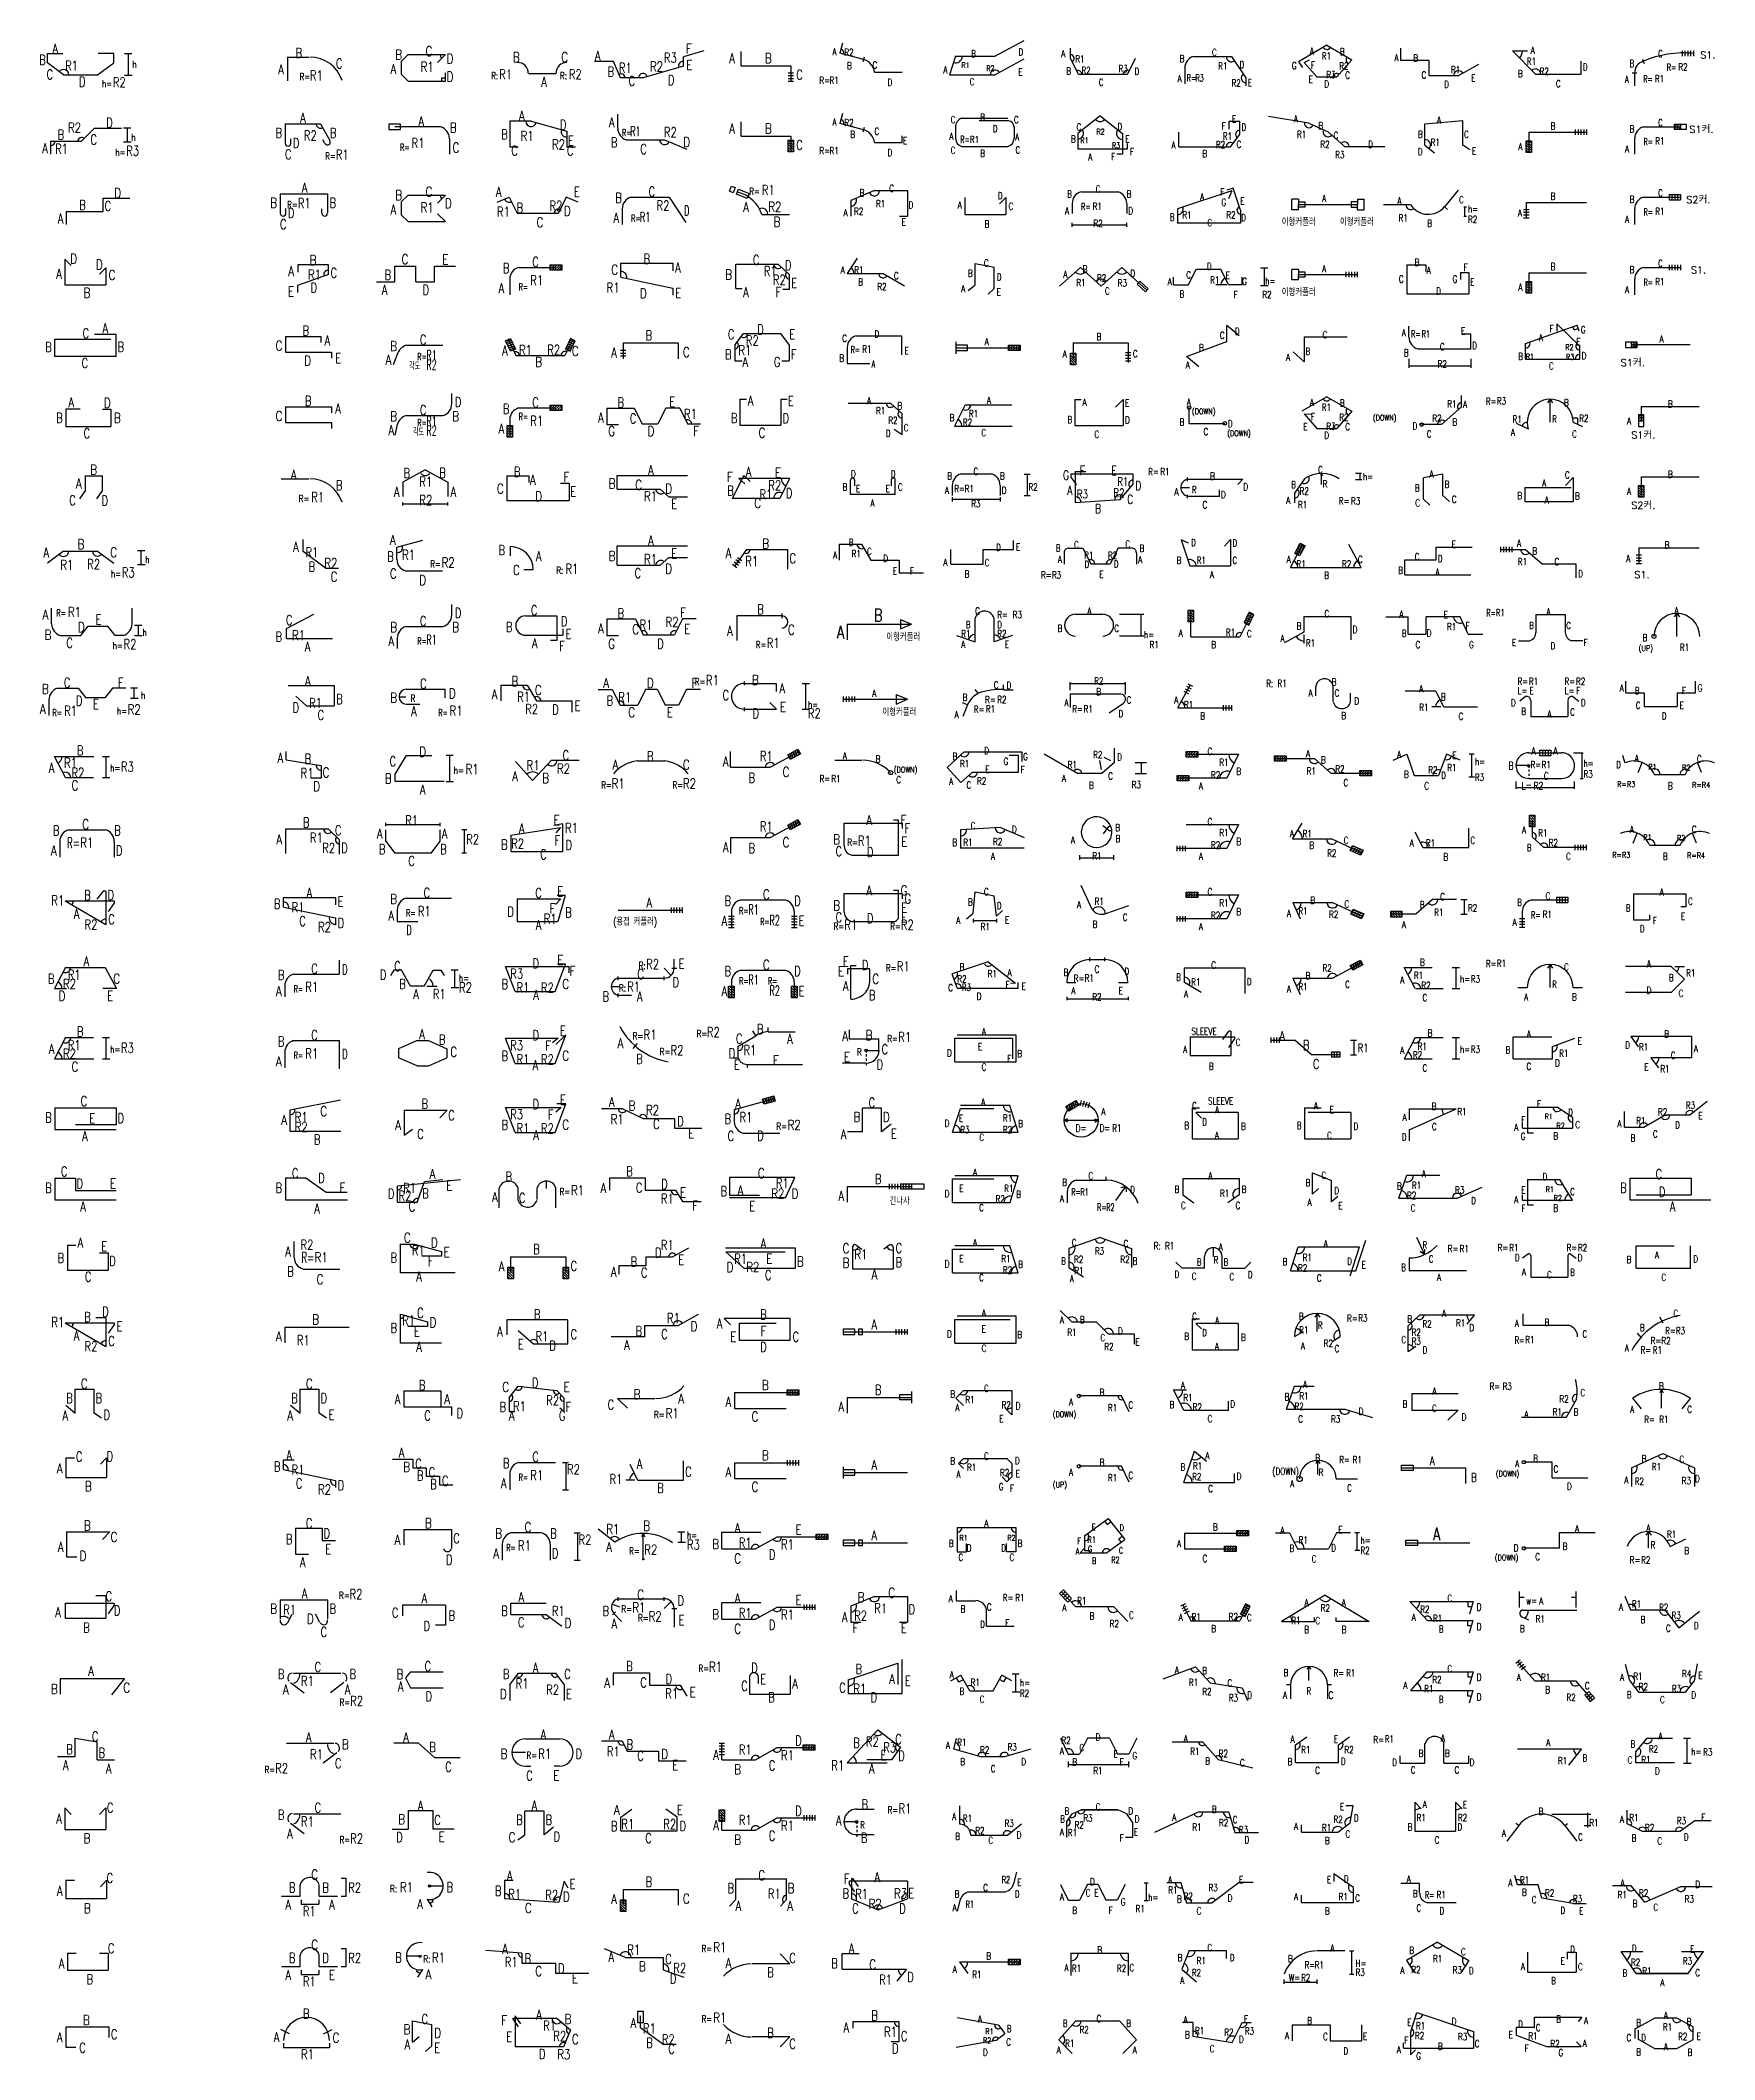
# Model space of a CAD drawing. Header units: millimetres. Extents: x -0.4 to 11.6, y -0.2 to 49.8.
# Drawn here: x -0.34 to 11.57, y 27.81 to 42.17 of the extents above; entities that cross this region are included whole.
import ezdxf
from ezdxf.enums import TextEntityAlignment as Align

# ---------------------------------------------------------------- set-up
doc = ezdxf.new("R2010")
doc.units = ezdxf.units.MM
for name, color, linetype in [('DIM', 7, 'Continuous'), ('SHOP', 2, 'Continuous'), ('TEXT', 3, 'Continuous'), ('TEXTSHOP', 3, 'Continuous')]:
    doc.layers.add(name, color=color, linetype=linetype)
doc.styles.add('HGTXT', font='romans.shx', dxfattribs={"bigfont": 'whgtxt.shx'})
doc.styles.add('ROMANS', font='romans.shx', dxfattribs={"width": 0.75, "bigfont": 'whgtxt.shx'})

# ---------------------------------------------------------------- blocks, each defined once
blk = doc.blocks.new('SSBAR_SHP_57')
at = {"layer": 'SHOP', "color": 2}
for p, q in [((-0.157, 0.039), (-0.157, -0.105)), ((-0.157, 0.039), (0.15, 0.039)), ((0.15, 0.039), (0.15, -0.038)), ((-0.157, -0.105), (-0.084, -0.105))]:
    blk.add_line(p, q, dxfattribs=at)
at = {"layer": 'TEXTSHOP', "color": 4, "style": 'ROMANS', "width": 0.75}
blk.add_attdef('B', text='', height=0.07, dxfattribs=at).set_placement((-0.01, 0.052), align=Align.CENTER)
for p in [(0.164, -0.05), (-0.061, -0.145)]:
    blk.add_attdef('C', p, '', height=0.07, dxfattribs=at)
blk.add_attdef('A', text='', height=0.07, dxfattribs=at).set_placement((-0.179, -0.071), align=Align.RIGHT)
blk = doc.blocks.new('SSBAR_SHP_257')
at = {"color": 7}
for p, q in [((-0.164, -0.011), (-0.226, 0.02)), ((0.076, -0.011), (0.138, 0.02)), ((-0.209, -0.077), (-0.209, -0.109)), ((-0.209, -0.109), (0.119, -0.109)), ((0.119, -0.077), (0.119, -0.109))]:
    blk.add_line(p, q, dxfattribs=at)
at = {"color": 2}
blk.add_arc((-0.044, -0.058), 0.163, 0, 180, dxfattribs=at)
at = {"layer": 'TEXTSHOP', "color": 4, "style": 'ROMANS', "width": 0.75}
for tag, p in [('B', (-0.046, 0.098)), ('R1', (-0.037, -0.192))]:
    blk.add_attdef(tag, text='', height=0.07, dxfattribs=at).set_placement(p, align=Align.CENTER)
blk.add_attdef('A', text='', height=0.07, dxfattribs=at).set_placement((-0.237, -0.069), align=Align.RIGHT)
blk.add_attdef('C', (0.142, -0.073), '', height=0.07, dxfattribs=at)
blk = doc.blocks.new('SSBAR_SHP_357')
at = {"color": 2}
for p, q in [((-0.09, 0.082), (0.046, 0.056)), ((-0.09, -0.07), (-0.043, -0.029)), ((0.046, -0.096), (0.003, -0.137))]:
    blk.add_line(p, q, dxfattribs=at)
at = {"layer": 'DIM', "color": 2}
for p, q in [((-0.09, -0.07), (-0.09, 0.082)), ((0.046, -0.096), (0.046, 0.056))]:
    blk.add_line(p, q, dxfattribs=at)
at = {"layer": 'TEXT', "color": 4, "style": 'ROMANS', "width": 0.75}
for tag, p in [('B', (-0.106, -0.014)), ('A', (-0.106, -0.122))]:
    blk.add_attdef(tag, text='', height=0.07, dxfattribs=at).set_placement(p, align=Align.RIGHT)
for tag, p in [('C', (-0.027, 0.06)), ('D', (0.065, -0.04)), ('E', (0.063, -0.146))]:
    blk.add_attdef(tag, p, '', height=0.07, dxfattribs=at)
blk = doc.blocks.new('SSBAR_SHP_457')
at = {"color": 0}
for centre, radius, start, end in [((0.139, 0.098), 0.0371, 180.3407, 318.1311), ((0.238, 0.018), 0.0341, 144.6427, 242.8283), ((0.184, -0.104), 0.0307, 66.6199, 180)]:
    blk.add_arc(centre, radius, start, end, dxfattribs=at)
at = {"layer": 'SHOP', "color": 2}
for p, q in [((-0.137, 0.04), (-0.178, 0.098)), ((0.139, 0.098), (-0.178, 0.098)), ((-0.161, 0.117), (-0.161, -0.104)), ((-0.12, 0.059), (-0.161, 0.117)), ((0.139, 0.098), (0.234, 0.018)), ((0.234, 0.018), (0.184, -0.104)), ((0.184, -0.104), (-0.161, -0.104))]:
    blk.add_line(p, q, dxfattribs=at)
at = {"layer": 'TEXTSHOP', "color": 4, "style": 'ROMANS', "width": 0.75}
blk.add_attdef('A', text='', height=0.07, dxfattribs=at).set_placement((0.01, 0.09), align=Align.CENTER)
for tag, p in [('F', (-0.259, 0.05)), ('B', (0.192, 0.059)), ('R3', (0.14, -0.192)), ('C', (0.244, -0.084))]:
    blk.add_attdef(tag, p, '', height=0.07, dxfattribs=at)
for tag, p in [('E', (-0.182, -0.067)), ('R1', (0.131, 0.012)), ('R2', (0.203, -0.062)), ('D', (0.056, -0.189))]:
    blk.add_attdef(tag, text='', height=0.07, dxfattribs=at).set_placement(p, align=Align.RIGHT)
blk = doc.blocks.new('SSBAR_SHP_557')
at = {"color": 40}
for p, q in [((-0.088, 0.068), (-0.088, 0.151)), ((-0.088, 0.151), (-0.049, 0.151)), ((-0.049, 0.151), (-0.049, 0.068)), ((-0.049, 0.068), (-0.088, 0.068)), ((-0.069, 0.032), (-0.069, 0.118)), ((0.091, -0.085), (-0.069, 0.032))]:
    blk.add_line(p, q, dxfattribs=at)
at = {"layer": 'SHOP', "color": 2}
blk.add_line((0.091, -0.085), (0.184, -0.085), dxfattribs=at)
at = {"layer": 'TEXTSHOP', "color": 30, "true_color": 0xf8991e, "style": 'ROMANS', "width": 0.75}
blk.add_attdef('COUPLER1', text='', height=0.05, dxfattribs=at).set_placement((-0.105, 0.151), align=Align.MIDDLE_RIGHT)
for tag, p in [('O1', (-0.042, 0.191)), ('T1', (-0.042, 0.109))]:
    blk.add_attdef(tag, text='', height=0.05, dxfattribs=at).set_placement(p, align=Align.MIDDLE_LEFT)
at = {"layer": 'TEXTSHOP', "color": 4, "style": 'ROMANS', "width": 0.75}
for tag, p in [('A', (-0.099, 0.031)), ('B', (0.018, -0.11))]:
    blk.add_attdef(tag, text='', height=0.07, dxfattribs=at).set_placement(p, align=Align.RIGHT)
for tag, p in [('R1', (-0.052, -0.008)), ('R2', (0.083, -0.085)), ('C', (0.128, -0.153))]:
    blk.add_attdef(tag, p, '', height=0.07, dxfattribs=at)
blk = doc.blocks.new('SSBAR_SHP_657')
at = {"color": 2}
for q in [(-0.075, -0.033), (0.124, -0.103)]:
    blk.add_line((0.193, -0.033), q, dxfattribs=at)
blk.add_arc((-0.078, 0.239), 0.272, 222.4619, 269.357, dxfattribs=at)
at = {"layer": 'TEXTSHOP', "style": 'ROMANS', "width": 0.75}
blk.add_text('R=', height=0.05, dxfattribs=at).set_placement((-0.435, 0.069))
at = {"layer": 'TEXTSHOP', "color": 4, "style": 'ROMANS', "width": 0.75}
for tag, p in [('R1', (-0.351, 0.069)), ('C', (0.189, -0.117))]:
    blk.add_attdef(tag, p, '', height=0.07, dxfattribs=at)
blk.add_attdef('B', text='', height=0.07, dxfattribs=at).set_placement((0.055, -0.039), align=Align.CENTER)
blk.add_attdef('A', text='', height=0.07, dxfattribs=at).set_placement((-0.223, -0.082), align=Align.RIGHT)
blk = doc.blocks.new('SSBAR_SHP_757')
at = {"color": 2}
for p, q in [((-0.159, 0.077), (-0.159, 0.03)), ((0.169, 0.077), (0.169, -0.068)), ((0.169, -0.068), (0.113, -0.068))]:
    blk.add_line(p, q, dxfattribs=at)
at = {"color": 0}
blk.add_arc((0.169, 0.077), 0.0351, 181.8115, 269.4943, dxfattribs=at)
at = {"layer": 'SHOP', "color": 2}
blk.add_line((-0.159, 0.077), (0.169, 0.077), dxfattribs=at)
at = {"layer": 'TEXTSHOP', "color": 4, "style": 'ROMANS', "width": 0.75}
for tag, p in [('B', (-0.004, 0.084)), ('D', (0.143, -0.15))]:
    blk.add_attdef(tag, text='', height=0.07, dxfattribs=at).set_placement(p, align=Align.CENTER)
for tag, p in [('A', (-0.185, -0.001)), ('R1', (0.155, -0.032))]:
    blk.add_attdef(tag, text='', height=0.07, dxfattribs=at).set_placement(p, align=Align.RIGHT)
blk.add_attdef('C', (0.182, -0.062), '', height=0.07, dxfattribs=at)
blk = doc.blocks.new('SSBAR_SHP_857')
at = {"color": 2}
for p, q in [((0.076, 0.051), (0.123, -0.009)), ((0.059, -0.059), (-0.224, -0.107)), ((0.059, -0.059), (0.123, -0.009))]:
    blk.add_line(p, q, dxfattribs=at)
at = {"color": 0}
for centre, radius, start, end in [((0.076, 0.051), 0.0264, 169.8613, 306.192), ((0.059, -0.059), 0.0243, 41.0272, 192.8889)]:
    blk.add_arc(centre, radius, start, end, dxfattribs=at)
at = {"layer": 'SHOP', "color": 2}
blk.add_line((0.076, 0.051), (-0.218, 0.103), dxfattribs=at)
at = {"layer": 'TEXTSHOP', "color": 4, "style": 'ROMANS', "width": 0.75}
for tag, p in [('A', (-0.07, 0.07)), ('B', (0.136, 0)), ('D', (-0.033, -0.167)), ('C', (0.132, -0.093))]:
    blk.add_attdef(tag, p, '', height=0.05, dxfattribs=at)
for tag, p in [('R1', (0.042, -0.014)), ('R2', (0.025, -0.078))]:
    blk.add_attdef(tag, text='', height=0.04, dxfattribs=at).set_placement(p, align=Align.RIGHT)
blk = doc.blocks.new('SSBAR_SHP_957')
at = {"color": 40}
for p, q in [((-0.173, 0.081), (-0.295, -0.054)), ((-0.173, 0.081), (0.137, 0.081)), ((0.137, 0.081), (0.259, -0.054)), ((-0.295, -0.054), (-0.198, -0.151)), ((0.259, -0.054), (0.162, -0.151))]:
    blk.add_line(p, q, dxfattribs=at)
for centre, radius, start, end in [((-0.173, 0.081), 0.0369, 224.8064, 0.9791), ((-0.295, -0.054), 0.0445, 316.3525, 44.9797)]:
    blk.add_arc(centre, radius, start, end, dxfattribs=at)
at = {"layer": 'TEXTSHOP', "color": 4, "style": 'ROMANS', "width": 0.75}
for tag, p in [('B', (-0.232, 0.039)), ('A', (-0.28, -0.151))]:
    blk.add_attdef(tag, text='', height=0.05, dxfattribs=at).set_placement(p, align=Align.RIGHT)
for tag, p in [('R2', (-0.147, -0.006)), ('B', (0.185, 0.039)), ('R1', (-0.249, -0.104)), ('A', (0.231, -0.151))]:
    blk.add_attdef(tag, p, '', height=0.05, dxfattribs=at)
blk.add_attdef('C', text='', height=0.05, dxfattribs=at).set_placement((-0.009, 0.073), align=Align.CENTER)
blk = doc.blocks.new('SSBAR_SHP_1057')
at = {"color": 2}
for p, q in [((-0.142, 0.069), (-0.214, 0.069)), ((-0.142, 0.069), (-0.142, -0.028)), ((0.139, -0.073), (0.21, 0.069)), ((0.21, 0.069), (0.273, 0.069)), ((-0.142, -0.028), (0.139, -0.073))]:
    blk.add_line(p, q, dxfattribs=at)
at = {"color": 0}
for centre, radius, start, end in [((-0.142, -0.028), 0.0378, 351.3229, 90), ((0.21, 0.069), 0.0338, 243.5833, 0), ((0.139, -0.07), 0.0436, 61.1436, 174.402)]:
    blk.add_arc(centre, radius, start, end, dxfattribs=at)
at = {"layer": 'TEXTSHOP', "color": 4, "style": 'ROMANS', "width": 0.75}
for tag, p in [('A', (-0.192, 0.065)), ('C', (-0.004, -0.141))]:
    blk.add_attdef(tag, text='', height=0.05, dxfattribs=at).set_placement(p, align=Align.CENTER)
for tag, p in [('B', (-0.163, -0.043)), ('R2', (0.148, -0.026))]:
    blk.add_attdef(tag, text='', height=0.05, dxfattribs=at).set_placement(p, align=Align.RIGHT)
for tag, p in [('R1', (-0.126, -0.013)), ('E', (0.223, 0.07)), ('R3', (0.229, -0.015)), ('D', (0.187, -0.076))]:
    blk.add_attdef(tag, p, '', height=0.05, dxfattribs=at)
blk = doc.blocks.new('SSBAR_SHP_1157')
at = {"color": 2}
for p, q in [((-0.235, 0.053), (-0.235, -0.06)), ((0.036, 0.053), (0.036, -0.06)), ((0.258, 0.053), (0.258, -0.06))]:
    blk.add_line(p, q, dxfattribs=at)
at = {"layer": 'SHOP', "color": 2}
for p, q in [((-0.235, 0.053), (0.036, 0.053)), ((0.036, -0.06), (0.258, -0.06))]:
    blk.add_line(p, q, dxfattribs=at)
at = {"layer": 'TEXTSHOP', "color": 4, "style": 'ROMANS', "width": 0.75}
for tag, p in [('A', (-0.256, -0.049)), ('C', (0.019, -0.055))]:
    blk.add_attdef(tag, text='', height=0.05, dxfattribs=at).set_placement(p, align=Align.RIGHT)
for tag, p in [('B', (-0.111, 0.058)), ('D', (0.147, -0.159))]:
    blk.add_attdef(tag, text='', height=0.05, dxfattribs=at).set_placement(p, align=Align.CENTER)
blk.add_attdef('E', (0.269, -0.053), '', height=0.05, dxfattribs=at)
blk = doc.blocks.new('SSBAR_SHP_1257')
at = {"color": 40}
for p, q in [((-0.194, -0.003), (-0.147, 0.14)), ((-0.242, -0.113), (-0.242, -0.075)), ((-0.194, -0.16), (-0.158, -0.125))]:
    blk.add_line(p, q, dxfattribs=at)
at = {"color": 2}
blk.add_line((-0.242, -0.113), (0.254, -0.113), dxfattribs=at)
at = {"color": 7}
for centre, radius, start, end in [((-0.196, -0.002), 0.0274, 272.1962, 65.1963), ((-0.147, 0.14), 0.0447, 252.3202, 340.7382)]:
    blk.add_arc(centre, radius, start, end, dxfattribs=at)
at = {"layer": 'DIM', "color": 7}
blk.add_arc((0.254, 0.007), 0.0413, 162.8056, 269.672, dxfattribs=at)
at = {"layer": 'SHOP', "color": 2}
for p, q in [((-0.147, 0.14), (0.254, 0.006)), ((0.254, 0.006), (0.254, -0.113)), ((-0.194, -0.003), (-0.194, -0.16))]:
    blk.add_line(p, q, dxfattribs=at)
at = {"layer": 'TEXTSHOP', "color": 4, "style": 'ROMANS', "width": 0.75}
for tag, p in [('E', (-0.186, 0.046)), ('A', (-0.261, -0.149)), ('F', (-0.208, -0.082)), ('R3', (0.211, -0.057))]:
    blk.add_attdef(tag, text='', height=0.05, dxfattribs=at).set_placement(p, align=Align.RIGHT)
for tag, p in [('R1', (-0.154, 0.021)), ('D', (0.1, 0.052)), ('R2', (-0.161, -0.05)), ('C', (0.264, -0.105)), ('G', (-0.152, -0.194))]:
    blk.add_attdef(tag, p, '', height=0.05, dxfattribs=at)
blk.add_attdef('B', text='', height=0.05, dxfattribs=at).set_placement((0.019, -0.124), align=Align.CENTER)
blk = doc.blocks.new('SSBAR_SHP_1357')
at = {"color": 40}
for p, q in [((-0.111, 0.033), (-0.242, 0.033)), ((-0.242, 0.033), (-0.242, -0.02)), ((-0.111, 0.033), (-0.111, 0.108)), ((-0.111, 0.108), (0.225, 0.108)), ((0.225, 0.108), (0.2, 0.077)), ((-0.242, -0.02), (-0.025, -0.102)), ((-0.025, -0.102), (0.22, -0.102)), ((0.22, -0.102), (0.188, -0.068))]:
    blk.add_line(p, q, dxfattribs=at)
at = {"layer": 'TEXTSHOP', "color": 4, "style": 'ROMANS', "width": 0.75}
for tag, p in [('E', (-0.264, -0.042)), ('D', (-0.194, 0.033)), ('F', (-0.152, -0.14))]:
    blk.add_attdef(tag, text='', height=0.05, dxfattribs=at).set_placement(p, align=Align.RIGHT)
for tag, p in [('C', (-0.102, 0.008)), ('A', (0.241, 0.057)), ('R1', (-0.155, -0.052)), ('R2', (0.002, -0.105)), ('A', (0.232, -0.104))]:
    blk.add_attdef(tag, p, '', height=0.05, dxfattribs=at)
for tag, p in [('B', (0.06, 0.07)), ('G', (0.076, -0.171))]:
    blk.add_attdef(tag, text='', height=0.05, dxfattribs=at).set_placement(p, align=Align.CENTER)
blk = doc.blocks.new('SSBAR_SHP_1457')
at = {"color": 40}
for p, q in [((-0.196, 0.024), (-0.057, 0.101)), ((-0.196, -0.043), (-0.196, 0.024)), ((-0.172, -0.052), (-0.172, 0.016)), ((0.102, 0.101), (-0.057, 0.101)), ((0.218, 0.038), (0.102, 0.101)), ((0.218, -0.052), (0.218, 0.038)), ((-0.057, -0.116), (-0.172, -0.052)), ((-0.057, -0.116), (0.102, -0.116)), ((0.102, -0.116), (0.218, -0.052))]:
    blk.add_line(p, q, dxfattribs=at)
at = {"color": 7}
for centre, radius, start, end in [((0.102, 0.101), 0.0321, 180.9916, 332.2249), ((0.218, 0.038), 0.0315, 149.7297, 266.3347)]:
    blk.add_arc(centre, radius, start, end, dxfattribs=at)
at = {"layer": 'TEXTSHOP', "color": 4, "style": 'ROMANS', "width": 0.75}
for p in [(0.024, 0.095), (0.024, -0.127)]:
    blk.add_attdef('A', text='', height=0.05, dxfattribs=at).set_placement(p, align=Align.CENTER)
for tag, p in [('B', (-0.154, 0.044)), ('R1', (0.068, 0.012)), ('C', (-0.223, -0.064)), ('B', (-0.154, -0.166)), ('R2', (0.176, -0.055))]:
    blk.add_attdef(tag, text='', height=0.05, dxfattribs=at).set_placement(p, align=Align.RIGHT)
for tag, p in [('B', (0.171, 0.051)), ('D', (-0.152, -0.064)), ('B', (0.177, -0.167)), ('E', (0.242, -0.054))]:
    blk.add_attdef(tag, p, '', height=0.05, dxfattribs=at)
blk = doc.blocks.new('SSBAR_SHP_59')
at = {"color": 2}
for p, q in [((-0.157, 0.082), (-0.095, 0.082)), ((0.09, 0.035), (0.133, 0.082))]:
    blk.add_line(p, q, dxfattribs=at)
at = {"layer": 'SHOP', "color": 2}
for p, q in [((-0.157, 0.082), (-0.157, -0.049)), ((0.133, 0.082), (0.133, -0.049)), ((-0.157, -0.049), (0.133, -0.049))]:
    blk.add_line(p, q, dxfattribs=at)
at = {"layer": 'TEXTSHOP', "color": 4, "style": 'ROMANS', "width": 0.75}
blk.add_attdef('A', text='', height=0.07, dxfattribs=at).set_placement((-0.179, -0.029), align=Align.RIGHT)
blk.add_attdef('C', (0.134, 0.062), '', height=0.07, dxfattribs=at)
blk.add_attdef('B', text='', height=0.07, dxfattribs=at).set_placement((-0.003, -0.153), align=Align.CENTER)
blk = doc.blocks.new('SSBAR_SHP_259')
at = {"color": 7}
for p, q in [((0.202, 0.097), (0.237, 0.097)), ((0.237, -0.031), (0.237, 0.097)), ((-0.083, -0.058), (-0.083, -0.089)), ((-0.083, -0.089), (0.044, -0.089)), ((0.044, -0.058), (0.044, -0.089)), ((0.202, -0.031), (0.237, -0.031))]:
    blk.add_line(p, q, dxfattribs=at)
at = {"color": 2}
blk.add_arc((-0.022, 0.031), 0.07, 15.851, 167.6112, dxfattribs=at)
at = {"layer": 'SHOP', "color": 2}
for p, q in [((-0.09, -0.031), (-0.09, 0.05)), ((0.045, -0.031), (0.045, 0.05)), ((-0.222, -0.031), (-0.09, -0.031)), ((0.045, -0.031), (0.177, -0.031))]:
    blk.add_line(p, q, dxfattribs=at)
at = {"layer": 'TEXTSHOP', "color": 4, "style": 'ROMANS', "width": 0.75}
for tag, p in [('C', (-0.01, 0.087)), ('B', (0.068, -0.006)), ('R2', (0.252, -0.006))]:
    blk.add_attdef(tag, p, '', height=0.07, dxfattribs=at)
blk.add_attdef('B', text='', height=0.07, dxfattribs=at).set_placement((-0.122, -0.005), align=Align.RIGHT)
for tag, p in [('A', (-0.174, -0.127)), ('R1', (-0.024, -0.173)), ('A', (0.137, -0.127))]:
    blk.add_attdef(tag, text='', height=0.07, dxfattribs=at).set_placement(p, align=Align.CENTER)
blk = doc.blocks.new('SSBAR_SHP_359')
at = {"color": 7}
for p, q in [((0.031, 0.041), (0.128, 0.041)), ((0.032, -0.083), (0.056, -0.068)), ((0.056, -0.068), (0.048, -0.054))]:
    blk.add_line(p, q, dxfattribs=at)
at = {"color": 2}
blk.add_line((0.014, -0.054), (0.048, -0.107), dxfattribs=at)
at = {"color": 7}
blk.add_circle((0.031, 0.041), 0.00772, dxfattribs=at)
at = {"color": 2}
blk.add_arc((0.031, 0.041), 0.0967, 259.8254, 99.652, dxfattribs=at)
at = {"layer": 'TEXTSHOP', "color": 3, "style": 'ROMANS', "width": 0.75}
blk.add_text('R:', height=0.05, dxfattribs=at).set_placement((-0.25, -0.004))
at = {"layer": 'TEXTSHOP', "color": 4, "style": 'ROMANS', "width": 0.75}
for tag, p in [('R1', (-0.179, -0.004)), ('B', (0.151, -0.003))]:
    blk.add_attdef(tag, p, '', height=0.07, dxfattribs=at)
blk.add_attdef('A', text='', height=0.07, dxfattribs=at).set_placement((-0.016, -0.123), align=Align.RIGHT)
blk = doc.blocks.new('SSBAR_SHP_459')
at = {"color": 2}
for p, q in [((-0.235, 0.082), (-0.174, 0.082)), ((0.217, 0.024), (0.187, 0.074))]:
    blk.add_line(p, q, dxfattribs=at)
at = {"color": 0}
for centre, radius, start, end in [((-0.235, -0.049), 0.0358, 354.4453, 88.993), ((0.151, -0.075), 0.0367, 75.4105, 172.7638)]:
    blk.add_arc(centre, radius, start, end, dxfattribs=at)
at = {"layer": 'SHOP', "color": 2}
for p, q in [((-0.235, 0.082), (-0.235, -0.049)), ((0.187, 0.074), (0.151, -0.075)), ((-0.235, -0.049), (0.151, -0.075))]:
    blk.add_line(p, q, dxfattribs=at)
at = {"layer": 'TEXTSHOP', "color": 4, "style": 'ROMANS', "width": 0.75}
for tag, p in [('A', (-0.219, 0.078)), ('R1', (-0.21, -0.053)), ('D', (0.18, -0.07)), ('E', (0.226, 0.02))]:
    blk.add_attdef(tag, p, '', height=0.07, dxfattribs=at)
for tag, p in [('B', (-0.257, -0.029)), ('R2', (0.146, -0.059)), ('C', (-0.043, -0.151))]:
    blk.add_attdef(tag, text='', height=0.07, dxfattribs=at).set_placement(p, align=Align.RIGHT)
blk = doc.blocks.new('SSBAR_SHP_559')
at = {"color": 40}
for p, q in [((-0.212, -0.057), (-0.173, -0.057)), ((-0.212, -0.14), (-0.212, -0.057)), ((-0.212, -0.07), (-0.173, -0.108)), ((-0.212, -0.088), (-0.173, -0.126)), ((-0.212, -0.105), (-0.177, -0.14)), ((-0.212, -0.123), (-0.195, -0.14)), ((-0.173, -0.14), (-0.212, -0.14)), ((-0.207, -0.057), (-0.173, -0.091)), ((-0.189, -0.057), (-0.173, -0.073)), ((-0.173, -0.057), (-0.173, -0.14))]:
    blk.add_line(p, q, dxfattribs=at)
at = {"layer": 'SHOP', "color": 2}
for p, q in [((-0.193, 0.016), (0.2, 0.016)), ((-0.193, 0.016), (-0.193, -0.096)), ((0.2, 0.016), (0.2, -0.096))]:
    blk.add_line(p, q, dxfattribs=at)
at = {"layer": 'TEXTSHOP', "color": 4, "style": 'ROMANS', "width": 0.75}
blk.add_attdef('A', text='', height=0.07, dxfattribs=at).set_placement((-0.237, -0.057), align=Align.RIGHT)
blk.add_attdef('B', text='', height=0.07, dxfattribs=at).set_placement((-0.009, 0.035), align=Align.CENTER)
at = {"layer": 'TEXTSHOP', "color": 30, "true_color": 0xf8991e, "style": 'ROMANS', "width": 0.75}
blk.add_attdef('COUPLER1', text='', height=0.05, dxfattribs=at).set_placement((-0.229, -0.099), align=Align.MIDDLE_RIGHT)
for tag, p in [('T1', (-0.166, -0.141)), ('O1', (-0.166, -0.059))]:
    blk.add_attdef(tag, text='', height=0.05, dxfattribs=at).set_placement(p, align=Align.MIDDLE_LEFT)
at = {"layer": 'TEXTSHOP', "color": 4, "style": 'ROMANS', "width": 0.75}
blk.add_attdef('C', (0.233, -0.084), '', height=0.07, dxfattribs=at)
blk = doc.blocks.new('SSBAR_SHP_659')
at = {"color": 2}
for p, q in [((-0.235, -0.102), (-0.191, -0.055)), ((0.126, -0.102), (0.17, -0.055))]:
    blk.add_line(p, q, dxfattribs=at)
blk.add_arc((0.17, -0.055), 0.0298, 90.8143, 224.4662, dxfattribs=at)
at = {"layer": 'SHOP', "color": 2}
for p, q in [((-0.191, -0.055), (-0.191, 0.092)), ((-0.191, 0.092), (0.17, 0.092)), ((0.17, -0.055), (0.17, 0.092))]:
    blk.add_line(p, q, dxfattribs=at)
at = {"layer": 'TEXTSHOP', "color": 4, "style": 'ROMANS', "width": 0.75}
blk.add_attdef('C', text='', height=0.07, dxfattribs=at).set_placement((-0.007, 0.082), align=Align.CENTER)
for tag, p in [('B', (-0.203, -0.01)), ('R1', (0.129, -0.049))]:
    blk.add_attdef(tag, text='', height=0.07, dxfattribs=at).set_placement(p, align=Align.RIGHT)
for tag, p in [('B', (0.178, -0.01)), ('A', (-0.193, -0.135)), ('A', (0.175, -0.135))]:
    blk.add_attdef(tag, p, '', height=0.07, dxfattribs=at)
blk = doc.blocks.new('SSBAR_SHP_759')
at = {"color": 2}
for p, q in [((0.229, 0.075), (0.229, -0.05)), ((-0.169, -0.05), (0.022, -0.129)), ((0.022, -0.129), (0.229, -0.05))]:
    blk.add_line(p, q, dxfattribs=at)
at = {"color": 40}
for centre, radius, start, end in [((-0.169, -0.05), 0.0361, 338.2173, 87.4629), ((0.022, -0.129), 0.0339, 21.8715, 158.5617), ((0.229, -0.05), 0.0388, 90, 202.5986)]:
    blk.add_arc(centre, radius, start, end, dxfattribs=at)
at = {"layer": 'SHOP', "color": 2}
for p, q in [((-0.185, 0.075), (-0.185, 0.058)), ((0.229, 0.075), (-0.185, 0.075)), ((-0.144, -0.001), (-0.185, 0.058)), ((-0.169, 0.094), (-0.159, 0.095)), ((-0.169, 0.094), (-0.169, -0.05)), ((-0.118, 0.036), (-0.159, 0.095))]:
    blk.add_line(p, q, dxfattribs=at)
at = {"layer": 'TEXTSHOP', "color": 4, "style": 'ROMANS', "width": 0.75}
for tag, p in [('B', (-0.185, -0.048)), ('F', (-0.182, 0.057)), ('R3', (0.226, -0.048)), ('C', (-0.117, -0.154))]:
    blk.add_attdef(tag, text='', height=0.07, dxfattribs=at).set_placement(p, align=Align.RIGHT)
for tag, p in [('R1', (-0.143, -0.051)), ('E', (0.235, -0.046)), ('R2', (-0.046, -0.122)), ('D', (0.171, -0.155))]:
    blk.add_attdef(tag, p, '', height=0.07, dxfattribs=at)
blk.add_attdef('A', text='', height=0.07, dxfattribs=at).set_placement((0.015, 0.068), align=Align.CENTER)
blk = doc.blocks.new('SSBAR_SHP_859')
at = {"color": 40}
for centre, start, end in [((0.098, 0.089), 287.4041, 344.8109), ((-0.108, -0.09), 107.4041, 164.8109)]:
    blk.add_arc(centre, 0.0938, start, end, dxfattribs=at)
at = {"layer": 'SHOP', "color": 2}
for p, q in [((0.189, 0.065), (0.207, 0.139)), ((-0.199, -0.065), (-0.217, -0.139)), ((-0.136, 0), (0.126, 0))]:
    blk.add_line(p, q, dxfattribs=at)
at = {"layer": 'TEXTSHOP', "color": 4, "style": 'ROMANS'}
for tag, width, p in [('B', 0.75, (-0.201, -0.041)), ('R2', 0.6, (0.159, 0.061)), ('A', 0.75, (-0.221, -0.139))]:
    blk.add_attdef(tag, text='', height=0.05, dxfattribs=dict(at, width=width)).set_placement(p, align=Align.RIGHT)
at = {"layer": 'TEXTSHOP', "color": 4, "style": 'ROMANS', "width": 0.75}
blk.add_attdef('C', text='', height=0.05, dxfattribs=at).set_placement((-0.015, 0.004), align=Align.CENTER)
at = {"layer": 'TEXTSHOP', "color": 4, "style": 'ROMANS'}
for tag, p, width in [('D', (0.193, -0.041), 0.75), ('E', (0.21, 0.041), 0.75), ('R1', (-0.157, -0.114), 0.6)]:
    blk.add_attdef(tag, p, '', height=0.05, dxfattribs=dict(at, width=width))
blk = doc.blocks.new('SSBAR_SHP_959')
at = {"color": 0}
for p, q in [((0.314, 0.064), (0.341, 0.064)), ((0.329, -0.062), (0.329, 0.065)), ((0.314, -0.063), (0.341, -0.063))]:
    blk.add_line(p, q, dxfattribs=at)
at = {"layer": 'SHOP', "color": 2}
for p, q in [((-0.283, 0.052), (-0.227, -0.06)), ((-0.09, 0.052), (-0.146, -0.06)), ((-0.015, 0.052), (-0.09, 0.052)), ((-0.015, 0.052), (0.04, -0.06)), ((0.177, 0.052), (0.121, -0.06)), ((-0.226, -0.06), (-0.146, -0.06)), ((0.121, -0.06), (0.04, -0.06))]:
    blk.add_line(p, q, dxfattribs=at)
at = {"layer": 'TEXTSHOP', "color": 4, "style": 'ROMANS', "width": 0.75}
blk.add_text('h=', height=0.05, dxfattribs=at).set_placement((0.341, -0.064))
for tag, p in [('C', (-0.069, -0.033)), ('A', (-0.257, -0.063))]:
    blk.add_attdef(tag, text='', height=0.05, dxfattribs=at).set_placement(p, align=Align.RIGHT)
for tag, p in [('D', (-0.055, 0.047)), ('B', (-0.181, -0.158)), ('F', (0.075, -0.158))]:
    blk.add_attdef(tag, text='', height=0.05, dxfattribs=at).set_placement(p, align=Align.CENTER)
for tag, p in [('E', (-0.041, -0.033)), ('G', (0.146, -0.097)), ('R1', (0.251, -0.146))]:
    blk.add_attdef(tag, p, '', height=0.05, dxfattribs=at)
blk = doc.blocks.new('SSBAR_SHP_1059')
at = {"color": 0}
for centre, radius, start, end in [((-0.226, 0.066), 0.039, 180, 286.1895), ((-0.185, -0.078), 0.0354, 0, 106.1895), ((-0.004, -0.078), 0.0307, 36.6161, 180)]:
    blk.add_arc(centre, radius, start, end, dxfattribs=at)
at = {"layer": 'SHOP', "color": 2}
for p, q in [((-0.325, 0.066), (-0.226, 0.066)), ((-0.226, 0.066), (-0.185, -0.078)), ((0.189, 0.066), (-0.004, -0.078)), ((0.288, 0.066), (0.189, 0.066)), ((-0.185, -0.078), (-0.004, -0.078))]:
    blk.add_line(p, q, dxfattribs=at)
at = {"layer": 'TEXTSHOP', "color": 4, "style": 'ROMANS', "width": 0.75}
for tag, p in [('A', (-0.302, 0.061)), ('R3', (0.004, 0.004)), ('C', (-0.097, -0.161))]:
    blk.add_attdef(tag, text='', height=0.05, dxfattribs=at).set_placement(p, align=Align.CENTER)
for tag, p in [('R1', (-0.25, -0.012)), ('B', (-0.22, -0.078))]:
    blk.add_attdef(tag, text='', height=0.05, dxfattribs=at).set_placement(p, align=Align.RIGHT)
for tag, p in [('E', (0.188, 0.061)), ('R2', (-0.207, -0.058)), ('D', (0.107, -0.07))]:
    blk.add_attdef(tag, p, '', height=0.05, dxfattribs=at)
blk = doc.blocks.new('SSBAR_SHP_1159')
at = {"color": 2}
for p, q in [((0.201, 0.03), (0.061, 0.127)), ((0.061, 0.127), (0.061, 0.072)), ((0.201, -0.076), (0.201, 0.03))]:
    blk.add_line(p, q, dxfattribs=at)
at = {"color": 0}
blk.add_arc((0.201, 0.03), 0.036, 145.7137, 268.4338, dxfattribs=at)
at = {"layer": 'SHOP', "color": 2}
for q in [(-0.169, -0.025), (0.201, -0.076)]:
    blk.add_line((-0.169, -0.076), q, dxfattribs=at)
at = {"layer": 'TEXTSHOP', "color": 4, "style": 'ROMANS', "width": 0.75}
for tag, p in [('E', (0.044, 0.06)), ('A', (-0.192, -0.06)), ('R1', (0.161, -0.06))]:
    blk.add_attdef(tag, text='', height=0.05, dxfattribs=at).set_placement(p, align=Align.RIGHT)
for tag, p in [('D', (0.133, 0.065)), ('C', (0.214, -0.07))]:
    blk.add_attdef(tag, p, '', height=0.05, dxfattribs=at)
blk.add_attdef('B', text='', height=0.05, dxfattribs=at).set_placement((0.016, -0.162), align=Align.CENTER)
blk = doc.blocks.new('SSBAR_SHP_1259')
at = {"color": 40}
blk.add_line((-0.128, 0.059), (-0.262, 0.059), dxfattribs=at)
blk.add_arc((-0.059, -0.011), 0.0686, 180, 254.2351, dxfattribs=at)
at = {"layer": 'SHOP', "color": 2}
for p, q in [((-0.128, -0.011), (-0.128, 0.059)), ((-0.078, -0.077), (0.132, -0.077))]:
    blk.add_line(p, q, dxfattribs=at)
at = {"layer": 'TEXTSHOP', "color": 4, "style": 'ROMANS', "width": 0.6}
blk.add_text('R=', height=0.05, dxfattribs=at).set_placement((-0.057, -0.048), align=Align.CENTER)
at = {"layer": 'TEXTSHOP', "color": 4, "style": 'ROMANS', "width": 0.75}
for tag, p in [('A', (-0.191, 0.065)), ('B', (-0.142, -0.039)), ('C', (-0.117, -0.142))]:
    blk.add_attdef(tag, text='', height=0.05, dxfattribs=at).set_placement(p, align=Align.RIGHT)
blk.add_attdef('R1', (-0.008, -0.045), '', height=0.05, dxfattribs=at)
blk.add_attdef('D', text='', height=0.05, dxfattribs=at).set_placement((0.03, -0.161), align=Align.CENTER)
blk = doc.blocks.new('SSBAR_SHP_1359')
at = {"color": 40}
for p, q in [((-0.232, 0.049), (-0.252, 0.115)), ((-0.085, 0.049), (-0.232, 0.049)), ((-0.058, -0.047), (-0.085, 0.049)), ((0.162, -0.085), (-0.058, -0.047))]:
    blk.add_line(p, q, dxfattribs=at)
for centre, radius, start, end in [((-0.232, 0.049), 0.0361, 2.3601, 105.5068), ((-0.058, -0.047), 0.0342, 349.7521, 109.2973), ((0.162, -0.085), 0.0279, 1.9424, 166.4592)]:
    blk.add_arc(centre, radius, start, end, dxfattribs=at)
at = {"layer": 'SHOP', "color": 2}
blk.add_line((0.162, -0.085), (0.256, -0.085), dxfattribs=at)
at = {"layer": 'TEXTSHOP', "color": 4, "style": 'ROMANS', "width": 0.75}
for tag, p in [('A', (-0.268, 0.038)), ('B', (-0.166, -0.029)), ('C', (-0.097, -0.082)), ('D', (0.107, -0.157))]:
    blk.add_attdef(tag, text='', height=0.05, dxfattribs=at).set_placement(p, align=Align.RIGHT)
for tag, p in [('R1', (-0.214, 0.059)), ('R2', (-0.036, -0.035)), ('R3', (0.162, -0.075)), ('E', (0.206, -0.163))]:
    blk.add_attdef(tag, p, '', height=0.05, dxfattribs=at)
blk = doc.blocks.new('SSBAR_SHP_1459')
at = {"color": 2}
for p, q in [((-0.224, 0.042), (-0.357, 0.042)), ((-0.126, -0.074), (-0.224, 0.042)), ((-0.126, -0.074), (0.129, 0.037)), ((0.129, 0.037), (0.353, 0.037))]:
    blk.add_line(p, q, dxfattribs=at)
at = {"color": 0}
for centre, radius, start, end in [((-0.224, 0.042), 0.0352, 180, 313.2027), ((0.129, 0.037), 0.0355, 203.6957, 358.9739), ((-0.126, -0.074), 0.0408, 28.0158, 130.3556)]:
    blk.add_arc(centre, radius, start, end, dxfattribs=at)
at = {"layer": 'TEXTSHOP', "color": 4, "style": 'ROMANS', "width": 0.75}
for tag, p in [('R1', (-0.255, -0.045)), ('B', (-0.179, -0.109)), ('R3', (0.223, -0.077))]:
    blk.add_attdef(tag, text='', height=0.05, dxfattribs=at).set_placement(p, align=Align.RIGHT)
for tag, p in [('A', (-0.285, 0.036)), ('D', (0.25, 0.027))]:
    blk.add_attdef(tag, text='', height=0.05, dxfattribs=at).set_placement(p, align=Align.CENTER)
for tag, p in [('R2', (-0.168, -0.034)), ('C', (-0.066, -0.137))]:
    blk.add_attdef(tag, p, '', height=0.05, dxfattribs=at)
blk = doc.blocks.new('SSBAR_SHP_58')
at = {"color": 2}
for p, q in [((-0.144, 0.064), (-0.083, 0.064)), ((0.084, 0.064), (0.146, 0.064))]:
    blk.add_line(p, q, dxfattribs=at)
at = {"layer": 'SHOP', "color": 2}
for p, q in [((-0.144, 0.064), (-0.144, -0.059)), ((0.146, 0.064), (0.146, -0.059)), ((-0.144, -0.059), (0.146, -0.059))]:
    blk.add_line(p, q, dxfattribs=at)
at = {"layer": 'TEXTSHOP', "color": 4, "style": 'ROMANS', "width": 0.75}
blk.add_attdef('A', text='', height=0.07, dxfattribs=at).set_placement((-0.166, -0.046), align=Align.RIGHT)
blk.add_attdef('C', (0.143, 0.062), '', height=0.07, dxfattribs=at)
blk.add_attdef('B', text='', height=0.07, dxfattribs=at).set_placement((0.015, -0.158), align=Align.CENTER)
blk = doc.blocks.new('SSBAR_SHP_258')
at = {"color": 7}
for p, q in [((0.202, 0.097), (0.237, 0.097)), ((0.237, -0.031), (0.237, 0.097)), ((-0.083, -0.058), (-0.083, -0.089)), ((-0.083, -0.089), (0.044, -0.089)), ((0.044, -0.058), (0.044, -0.089)), ((0.202, -0.031), (0.237, -0.031))]:
    blk.add_line(p, q, dxfattribs=at)
at = {"color": 2}
blk.add_arc((-0.022, 0.031), 0.07, 15.851, 167.6112, dxfattribs=at)
at = {"layer": 'SHOP', "color": 2}
for p, q in [((-0.09, -0.031), (-0.09, 0.05)), ((0.045, -0.031), (0.045, 0.05)), ((-0.222, -0.031), (-0.09, -0.031)), ((0.045, -0.031), (0.177, -0.031))]:
    blk.add_line(p, q, dxfattribs=at)
at = {"layer": 'TEXTSHOP', "color": 4, "style": 'ROMANS', "width": 0.75}
for tag, p in [('C', (-0.01, 0.087)), ('D', (0.068, -0.006)), ('R2', (0.252, -0.006))]:
    blk.add_attdef(tag, p, '', height=0.07, dxfattribs=at)
blk.add_attdef('B', text='', height=0.07, dxfattribs=at).set_placement((-0.122, -0.005), align=Align.RIGHT)
for tag, p in [('A', (-0.174, -0.127)), ('R1', (-0.024, -0.173)), ('E', (0.137, -0.127))]:
    blk.add_attdef(tag, text='', height=0.07, dxfattribs=at).set_placement(p, align=Align.CENTER)
blk = doc.blocks.new('SSBAR_SHP_358')
at = {"color": 7}
for p, q in [((-0.037, 0.041), (-0.134, 0.041)), ((-0.062, -0.068), (-0.054, -0.054)), ((-0.039, -0.083), (-0.062, -0.068))]:
    blk.add_line(p, q, dxfattribs=at)
at = {"color": 2}
blk.add_line((-0.02, -0.054), (-0.054, -0.107), dxfattribs=at)
at = {"color": 7}
blk.add_circle((-0.037, 0.041), 0.00772, dxfattribs=at)
at = {"color": 2}
blk.add_arc((-0.037, 0.041), 0.0967, 80.348, 280.1746, dxfattribs=at)
at = {"layer": 'TEXTSHOP', "color": 3, "style": 'ROMANS', "width": 0.75}
blk.add_text('R:', height=0.05, dxfattribs=at).set_placement((-0.013, -0.004))
at = {"layer": 'TEXTSHOP', "color": 4, "style": 'ROMANS', "width": 0.75}
blk.add_attdef('B', text='', height=0.07, dxfattribs=at).set_placement((-0.166, -0.003), align=Align.RIGHT)
for tag, p in [('R1', (0.048, -0.004)), ('A', (0.003, -0.123))]:
    blk.add_attdef(tag, p, '', height=0.07, dxfattribs=at)
blk = doc.blocks.new('SSBAR_SHP_458')
at = {"color": 2}
for p, q in [((-0.112, -0.008), (0.126, -0.008)), ((0.126, -0.079), (0.364, -0.079))]:
    blk.add_line(p, q, dxfattribs=at)
at = {"color": 0}
blk.add_arc((-0.112, 0.061), 0.0264, 171.1078, 270.7414, dxfattribs=at)
at = {"layer": 'SHOP', "color": 2}
for p, q in [((-0.112, 0.063), (-0.368, 0.082)), ((-0.112, 0.063), (-0.112, -0.008)), ((0.126, -0.008), (0.126, -0.079))]:
    blk.add_line(p, q, dxfattribs=at)
at = {"layer": 'TEXTSHOP', "color": 4, "style": 'ROMANS', "width": 0.75}
for tag, p in [('A', (-0.212, 0.059)), ('R1', (-0.142, -0.035))]:
    blk.add_attdef(tag, text='', height=0.07, dxfattribs=at).set_placement(p, align=Align.RIGHT)
for tag, p in [('B', (-0.094, -0.01)), ('D', (0.144, -0.081))]:
    blk.add_attdef(tag, p, '', height=0.07, dxfattribs=at)
for tag, p in [('C', (0.007, -0.1)), ('E', (0.265, -0.151))]:
    blk.add_attdef(tag, text='', height=0.07, dxfattribs=at).set_placement(p, align=Align.CENTER)
blk = doc.blocks.new('SSBAR_SHP_558')
at = {"color": 2}
blk.add_line((0.092, -0.056), (0.24, -0.107), dxfattribs=at)
at = {"color": 0}
for centre, radius, start, end in [((-0.176, 0.031), 0.0415, 0.001, 160.9062), ((0.092, -0.056), 0.0418, 340.584, 88.4844)]:
    blk.add_arc(centre, radius, start, end, dxfattribs=at)
at = {"layer": 'SHOP', "color": 2}
for p, q in [((-0.176, 0.031), (-0.324, 0.094)), ((-0.175, 0.031), (0.092, 0.031)), ((0.092, 0.031), (0.092, -0.056))]:
    blk.add_line(p, q, dxfattribs=at)
at = {"layer": 'TEXTSHOP', "color": 4, "style": 'ROMANS', "width": 0.75}
for tag, p in [('A', (-0.257, 0.002)), ('D', (0.187, -0.154))]:
    blk.add_attdef(tag, text='', height=0.07, dxfattribs=at).set_placement(p, align=Align.RIGHT)
for tag, p in [('R1', (-0.163, 0.052)), ('C', (0.106, -0.014)), ('R2', (0.164, -0.078))]:
    blk.add_attdef(tag, p, '', height=0.07, dxfattribs=at)
blk.add_attdef('B', text='', height=0.07, dxfattribs=at).set_placement((-0.056, -0.066), align=Align.CENTER)
blk = doc.blocks.new('SSBAR_SHP_658')
at = {"color": 2}
for q in [(0.124, 0.057), (-0.075, -0.013)]:
    blk.add_line((0.193, -0.013), q, dxfattribs=at)
blk.add_arc((-0.078, -0.285), 0.272, 90.643, 137.5381, dxfattribs=at)
at = {"layer": 'TEXTSHOP', "style": 'ROMANS', "width": 0.75}
blk.add_text('R=', height=0.05, dxfattribs=at).set_placement((-0.435, 0.069))
at = {"layer": 'TEXTSHOP', "color": 4, "style": 'ROMANS', "width": 0.75}
for tag, p in [('R1', (-0.351, 0.069)), ('C', (0.189, -0.006))]:
    blk.add_attdef(tag, p, '', height=0.07, dxfattribs=at)
blk.add_attdef('A', text='', height=0.07, dxfattribs=at).set_placement((-0.223, -0.043), align=Align.RIGHT)
blk.add_attdef('B', text='', height=0.07, dxfattribs=at).set_placement((0.055, -0.109), align=Align.CENTER)
blk = doc.blocks.new('SSBAR_SHP_758')
at = {"color": 2}
blk.add_line((-0.234, 0.061), (-0.115, 0.061), dxfattribs=at)
at = {"color": 40}
blk.add_arc((0.222, -0.051), 0.0568, 179.7694, 233.2738, dxfattribs=at)
at = {"layer": 'SHOP', "color": 2}
for p, q in [((-0.234, -0.051), (-0.234, 0.061)), ((-0.234, -0.051), (0.222, -0.051)), ((0.222, -0.051), (0.154, -0.136))]:
    blk.add_line(p, q, dxfattribs=at)
at = {"layer": 'TEXTSHOP', "color": 4, "style": 'ROMANS', "width": 0.75}
for tag, p in [('B', (-0.265, -0.044)), ('R1', (0.12, -0.161))]:
    blk.add_attdef(tag, text='', height=0.07, dxfattribs=at).set_placement(p, align=Align.RIGHT)
for tag, p in [('A', (-0.168, 0.061)), ('C', (-0.018, -0.053))]:
    blk.add_attdef(tag, text='', height=0.07, dxfattribs=at).set_placement(p, align=Align.CENTER)
blk.add_attdef('D', (0.228, -0.142), '', height=0.07, dxfattribs=at)
blk = doc.blocks.new('SSBAR_SHP_858')
at = {"color": 40}
for p, q in [((0.149, 0.004), (0.165, 0.02)), ((0.149, -0.014), (0.182, 0.02)), ((0.149, 0.02), (0.232, 0.02)), ((0.149, -0.019), (0.149, 0.02)), ((0.162, -0.019), (0.2, 0.02)), ((0.179, -0.019), (0.218, 0.02)), ((0.197, -0.019), (0.232, 0.016)), ((0.232, 0.02), (0.232, -0.019)), ((0.232, -0.019), (0.149, -0.019)), ((0.215, -0.019), (0.232, -0.002))]:
    blk.add_line(p, q, dxfattribs=at)
at = {"color": 0}
blk.add_arc((-0.201, 0.001), 0.0598, 305.6921, 0, dxfattribs=at)
at = {"layer": 'SHOP', "color": 2}
for q in [(0.232, 0.001), (-0.141, -0.082)]:
    blk.add_line((-0.201, 0.001), q, dxfattribs=at)
at = {"layer": 'TEXTSHOP', "color": 4, "style": 'ROMANS', "width": 0.75}
blk.add_attdef('B', text='', height=0.05, dxfattribs=at).set_placement((0.007, 0.017), align=Align.CENTER)
at = {"layer": 'TEXTSHOP', "color": 30, "true_color": 0xf8991e, "style": 'ROMANS', "width": 0.75}
for tag, p in [('T1', (0.149, 0.027)), ('O1', (0.232, 0.027))]:
    blk.add_attdef(tag, text='', height=0.05, dxfattribs=at).set_placement(p, align=Align.CENTER)
at = {"layer": 'TEXTSHOP', "color": 4, "style": 'ROMANS', "width": 0.75}
blk.add_attdef('A', text='', height=0.05, dxfattribs=at).set_placement((-0.22, -0.077), align=Align.RIGHT)
blk.add_attdef('R1', (-0.11, -0.114), '', height=0.05, dxfattribs=at)
at = {"layer": 'TEXTSHOP', "color": 30, "true_color": 0xf8991e, "style": 'ROMANS', "width": 0.75}
blk.add_attdef('COUPLER1', text='', height=0.05, dxfattribs=at).set_placement((0.19, -0.026), align=Align.TOP_CENTER)
blk = doc.blocks.new('SSBAR_SHP_958')
at = {"color": 40}
for p, q in [((-0.209, 0.064), (-0.209, -0.095)), ((0.199, 0.064), (0.199, -0.095))]:
    blk.add_line(p, q, dxfattribs=at)
for centre, start, end in [((-0.209, 0.064), 270.4461, 359.9779), ((0.199, 0.064), 180.0221, 269.5539)]:
    blk.add_arc(centre, 0.0546, start, end, dxfattribs=at)
at = {"layer": 'SHOP', "color": 2}
blk.add_line((-0.209, 0.064), (0.199, 0.064), dxfattribs=at)
at = {"layer": 'TEXTSHOP', "color": 4, "style": 'ROMANS', "width": 0.75}
blk.add_attdef('B', text='', height=0.05, dxfattribs=at).set_placement((-0.003, 0.06), align=Align.CENTER)
for tag, p in [('A', (-0.225, -0.065)), ('R2', (0.185, -0.069))]:
    blk.add_attdef(tag, text='', height=0.05, dxfattribs=at).set_placement(p, align=Align.RIGHT)
for tag, p in [('R1', (-0.201, -0.069)), ('C', (0.208, -0.065))]:
    blk.add_attdef(tag, p, '', height=0.05, dxfattribs=at)
blk = doc.blocks.new('SSBAR_SHP_1058')
at = {"color": 2}
for p, q in [((-0.167, 0.081), (-0.219, -0.051)), ((-0.167, 0.081), (0.095, 0.081)), ((0.095, 0.081), (0.095, 0.026)), ((-0.219, -0.051), (-0.116, -0.141))]:
    blk.add_line(p, q, dxfattribs=at)
at = {"color": 0}
for centre, radius, start, end in [((-0.167, 0.081), 0.0427, 248.3335, 0), ((-0.219, -0.051), 0.0437, 319.0597, 68.3335)]:
    blk.add_arc(centre, radius, start, end, dxfattribs=at)
at = {"layer": 'TEXTSHOP', "color": 4, "style": 'ROMANS', "width": 0.75}
for tag, p in [('B', (-0.215, 0.006)), ('A', (-0.202, -0.155))]:
    blk.add_attdef(tag, text='', height=0.05, dxfattribs=at).set_placement(p, align=Align.RIGHT)
for tag, p in [('R1', (-0.114, -0.015)), ('D', (0.122, 0.005)), ('R2', (-0.148, -0.101))]:
    blk.add_attdef(tag, p, '', height=0.05, dxfattribs=at)
blk.add_attdef('C', text='', height=0.05, dxfattribs=at).set_placement((-0.021, 0.077), align=Align.CENTER)
blk = doc.blocks.new('SSBAR_SHP_1158')
at = {"color": 2}
blk.add_line((0.141, 0.079), (-0.056, 0.079), dxfattribs=at)
at = {"color": 40}
for p, q in [((0.173, 0.079), (0.203, 0.079)), ((0.188, 0.079), (0.188, -0.087)), ((-0.292, -0.155), (-0.292, -0.125)), ((-0.056, -0.155), (-0.056, -0.125)), ((0.173, -0.087), (0.203, -0.087)), ((-0.292, -0.144), (-0.056, -0.144))]:
    blk.add_line(p, q, dxfattribs=at)
at = {"color": 2}
blk.add_arc((-0.061, -0.164), 0.243, 90.344, 161.645, dxfattribs=at)
at = {"layer": 'TEXTSHOP', "color": 4, "style": 'ROMANS', "width": 0.75}
blk.add_text('R=', height=0.05, dxfattribs=at).set_placement((-0.071, -0.046), align=Align.RIGHT)
for s, p in [('H=', (0.216, -0.034)), ('W=', (-0.258, -0.136))]:
    blk.add_text(s, height=0.05, dxfattribs=at).set_placement(p)
blk.add_attdef('B', text='', height=0.05, dxfattribs=at).set_placement((-0.23, -0.002), align=Align.RIGHT)
for tag, p in [('R1', (-0.074, -0.046)), ('R2', (-0.171, -0.136)), ('R3', (0.216, -0.098))]:
    blk.add_attdef(tag, p, '', height=0.05, dxfattribs=at)
blk.add_attdef('A', text='', height=0.05, dxfattribs=at).set_placement((0.052, 0.074), align=Align.CENTER)
blk = doc.blocks.new('SSBAR_SHP_1258')
at = {"color": 7}
blk.add_arc((0.222, 0.011), 0.0456, 150.0954, 237.0329, dxfattribs=at)
at = {"layer": 'DIM', "color": 7}
for centre, radius, start, end in [((-0.222, 0.011), 0.0413, 307.2642, 25.5705), ((0.001, 0.141), 0.0405, 212.5176, 325.4617)]:
    blk.add_arc(centre, radius, start, end, dxfattribs=at)
at = {"layer": 'SHOP', "color": 2}
for p, q in [((0, 0.141), (-0.222, 0.011)), ((-0.222, 0.011), (-0.164, -0.076)), ((0, 0.141), (0.222, 0.011)), ((0.222, 0.011), (0.164, -0.076))]:
    blk.add_line(p, q, dxfattribs=at)
at = {"layer": 'TEXTSHOP', "color": 4, "style": 'ROMANS', "width": 0.75}
for tag, p in [('B', (-0.168, 0.057)), ('A', (-0.236, -0.084)), ('R3', (0.173, -0.083))]:
    blk.add_attdef(tag, text='', height=0.05, dxfattribs=at).set_placement(p, align=Align.RIGHT)
blk.add_attdef('R1', text='', height=0.05, dxfattribs=at).set_placement((0, -0.002), align=Align.CENTER)
for tag, p in [('C', (0.166, 0.049)), ('R2', (-0.187, -0.08)), ('D', (0.222, -0.087))]:
    blk.add_attdef(tag, p, '', height=0.05, dxfattribs=at)
blk = doc.blocks.new('SSBAR_SHP_1358')
at = {"color": 2}
for q in [(0.185, 0.069), (0.121, 0.019)]:
    blk.add_line((0.121, 0.069), q, dxfattribs=at)
at = {"layer": 'SHOP', "color": 2}
for p, q in [((-0.162, 0.069), (-0.162, -0.072)), ((0.185, 0.069), (0.185, -0.072)), ((-0.162, -0.072), (0.185, -0.072))]:
    blk.add_line(p, q, dxfattribs=at)
at = {"layer": 'TEXTSHOP', "color": 4, "style": 'ROMANS', "width": 0.75}
for tag, p in [('E', (0.105, -0.017)), ('A', (-0.179, -0.057))]:
    blk.add_attdef(tag, text='', height=0.05, dxfattribs=at).set_placement(p, align=Align.RIGHT)
for tag, p in [('D', (0.159, 0.066)), ('B', (0.024, -0.158))]:
    blk.add_attdef(tag, text='', height=0.05, dxfattribs=at).set_placement(p, align=Align.CENTER)
blk.add_attdef('C', (0.198, -0.058), '', height=0.05, dxfattribs=at)
blk = doc.blocks.new('SSBAR_SHP_1458')
at = {"color": 2}
for p, q in [((-0.187, -0.082), (-0.295, 0.074)), ((-0.295, 0.074), (-0.14, 0.074)), ((0.135, 0.074), (0.29, 0.074)), ((0.182, -0.082), (0.29, 0.074))]:
    blk.add_line(p, q, dxfattribs=at)
at = {"color": 0}
for centre, radius, start, end in [((-0.295, 0.074), 0.0696, 303.7047, 0.5544), ((0.29, 0.074), 0.0656, 181.1689, 238.0344), ((-0.187, -0.082), 0.0389, 359.8047, 125.6771)]:
    blk.add_arc(centre, radius, start, end, dxfattribs=at)
at = {"layer": 'SHOP', "color": 2}
for p, q in [((-0.187, -0.082), (0.182, -0.082)), ((0.182, -0.082), (-0.187, -0.082))]:
    blk.add_line(p, q, dxfattribs=at)
at = {"layer": 'TEXTSHOP', "color": 4, "style": 'ROMANS', "width": 0.75}
for tag, p in [('R2', (-0.225, -0.027)), ('R1', (-0.144, -0.09)), ('C', (0.232, -0.101))]:
    blk.add_attdef(tag, p, '', height=0.05, dxfattribs=at)
for tag, p in [('D', (-0.202, 0.072)), ('E', (0.211, 0.067)), ('A', (-0.002, -0.171))]:
    blk.add_attdef(tag, text='', height=0.05, dxfattribs=at).set_placement(p, align=Align.CENTER)
for tag, p in [('R3', (0.21, -0.018)), ('B', (-0.252, -0.104))]:
    blk.add_attdef(tag, text='', height=0.05, dxfattribs=at).set_placement(p, align=Align.RIGHT)
blk = doc.blocks.new('SSBAR_SHP_60')
at = {"color": 2}
for p, q in [((-0.118, 0.049), (-0.162, 0.096)), ((0.084, 0.049), (0.128, 0.096))]:
    blk.add_line(p, q, dxfattribs=at)
at = {"layer": 'SHOP', "color": 2}
for p, q in [((-0.162, 0.096), (-0.162, -0.057)), ((0.128, 0.096), (0.128, -0.057)), ((-0.162, -0.057), (0.128, -0.057))]:
    blk.add_line(p, q, dxfattribs=at)
at = {"layer": 'TEXTSHOP', "color": 4, "style": 'ROMANS', "width": 0.75}
blk.add_attdef('A', text='', height=0.07, dxfattribs=at).set_placement((-0.184, -0.015), align=Align.RIGHT)
blk.add_attdef('C', (0.136, 0.063), '', height=0.07, dxfattribs=at)
blk.add_attdef('B', text='', height=0.07, dxfattribs=at).set_placement((-0.005, -0.155), align=Align.CENTER)
blk = doc.blocks.new('SSBAR_SHP_260')
at = {"color": 2}
blk.add_line((-0.158, -0.012), (-0.061, -0.086), dxfattribs=at)
blk.add_arc((-0.144, 0.021), 0.0342, 93.2356, 222.6996, dxfattribs=at)
at = {"color": 7}
blk.add_arc((-0.161, 0.046), 0.0691, 292.9958, 1.7092, dxfattribs=at)
at = {"layer": 'SHOP', "color": 2}
blk.add_line((-0.136, 0.054), (0.201, 0.054), dxfattribs=at)
at = {"layer": 'TEXTSHOP', "color": 3, "style": 'ROMANS', "width": 0.75}
blk.add_text('R=', height=0.05, dxfattribs=at).set_placement((0.191, -0.156))
at = {"layer": 'TEXTSHOP', "color": 4, "style": 'ROMANS', "width": 0.75}
for tag, p in [('B', (-0.201, 0.013)), ('A', (-0.142, -0.122))]:
    blk.add_attdef(tag, text='', height=0.07, dxfattribs=at).set_placement(p, align=Align.RIGHT)
for tag, p in [('R1', (-0.084, -0.036)), ('R2', (0.266, -0.157))]:
    blk.add_attdef(tag, p, '', height=0.07, dxfattribs=at)
blk.add_attdef('C', text='', height=0.07, dxfattribs=at).set_placement((0.037, 0.063), align=Align.CENTER)
blk = doc.blocks.new('SSBAR_SHP_360')
at = {"color": 2}
for p, q in [((-0.235, -0.056), (-0.122, -0.056)), ((0.054, -0.053), (0.205, -0.053))]:
    blk.add_line(p, q, dxfattribs=at)
at = {"layer": 'SHOP', "color": 2}
for p, q in [((-0.122, 0.078), (-0.122, -0.056)), ((-0.122, 0.078), (0.054, 0.078)), ((0.054, 0.078), (0.054, -0.053))]:
    blk.add_line(p, q, dxfattribs=at)
at = {"layer": 'TEXTSHOP', "color": 4, "style": 'ROMANS', "width": 0.75}
blk.add_attdef('A', text='', height=0.07, dxfattribs=at).set_placement((-0.033, 0.076), align=Align.CENTER)
for tag, p in [('B', (-0.144, -0.02)), ('D', (-0.16, -0.147))]:
    blk.add_attdef(tag, text='', height=0.07, dxfattribs=at).set_placement(p, align=Align.RIGHT)
for tag, p in [('C', (0.064, -0.025)), ('E', (0.096, -0.145))]:
    blk.add_attdef(tag, p, '', height=0.07, dxfattribs=at)
blk = doc.blocks.new('SSBAR_SHP_460')
at = {"color": 2}
for p, q in [((0.046, 0.074), (-0.091, 0.074)), ((-0.142, -0.131), (-0.091, -0.096)), ((0.113, -0.04), (0.046, -0.096))]:
    blk.add_line(p, q, dxfattribs=at)
at = {"layer": 'DIM', "color": 2}
for p, q in [((-0.091, -0.096), (-0.091, 0.074)), ((0.046, -0.096), (0.046, 0.074))]:
    blk.add_line(p, q, dxfattribs=at)
at = {"layer": 'TEXT', "color": 4, "style": 'ROMANS', "width": 0.75}
blk.add_attdef('A', text='', height=0.07, dxfattribs=at).set_placement((-0.024, 0.078), align=Align.CENTER)
for tag, p in [('B', (-0.106, -0.024)), ('C', (-0.159, -0.148))]:
    blk.add_attdef(tag, text='', height=0.07, dxfattribs=at).set_placement(p, align=Align.RIGHT)
for tag, p in [('B', (0.056, -0.024)), ('D', (0.112, -0.143))]:
    blk.add_attdef(tag, p, '', height=0.07, dxfattribs=at)
blk = doc.blocks.new('SSBAR_SHP_560')
at = {"color": 2}
for p, q in [((-0.21, 0.03), (-0.13, 0.087)), ((-0.21, -0.066), (-0.21, 0.03)), ((0.191, 0.03), (0.111, 0.087)), ((0.191, -0.066), (0.191, 0.03))]:
    blk.add_line(p, q, dxfattribs=at)
at = {"layer": 'SHOP', "color": 2}
blk.add_line((-0.21, -0.066), (0.191, -0.066), dxfattribs=at)
at = {"layer": 'TEXTSHOP', "color": 4, "style": 'ROMANS', "width": 0.75}
for tag, p in [('B', (-0.233, -0.069)), ('A', (-0.217, 0.046)), ('R2', (0.185, -0.055))]:
    blk.add_attdef(tag, text='', height=0.07, dxfattribs=at).set_placement(p, align=Align.RIGHT)
for tag, p in [('R1', (-0.206, -0.055)), ('E', (0.19, 0.046)), ('D', (0.209, -0.068))]:
    blk.add_attdef(tag, p, '', height=0.07, dxfattribs=at)
blk.add_attdef('C', text='', height=0.07, dxfattribs=at).set_placement((-0.012, -0.154), align=Align.CENTER)
blk = doc.blocks.new('SSBAR_SHP_660')
at = {"color": 40}
for p, q in [((-0.309, 0), (-0.309, 0.083)), ((-0.309, 0.083), (-0.271, 0.083)), ((-0.309, 0.07), (-0.271, 0.032)), ((-0.309, 0.052), (-0.271, 0.014)), ((-0.309, 0.035), (-0.274, 0)), ((-0.309, 0.017), (-0.292, 0)), ((-0.304, 0.083), (-0.271, 0.049)), ((-0.286, 0.083), (-0.271, 0.067)), ((-0.271, 0.083), (-0.271, 0)), ((0.292, 0.044), (0.292, 0.006)), ((0.312, 0.044), (0.312, 0.006)), ((0.332, 0.044), (0.332, 0.006)), ((0.352, 0.044), (0.352, 0.006)), ((0.372, 0.044), (0.372, 0.006)), ((-0.271, 0), (-0.309, 0))]:
    blk.add_line(p, q, dxfattribs=at)
at = {"color": 2}
for p, q in [((-0.29, -0.062), (-0.29, 0.057)), ((-0.05, -0.062), (0.102, 0.025)), ((0.102, 0.025), (0.372, 0.025))]:
    blk.add_line(p, q, dxfattribs=at)
at = {"color": 0}
for centre, radius, start, end in [((0.102, 0.025), 0.0327, 209.2606, 354.7734), ((-0.05, -0.062), 0.0316, 28.7546, 177.8836)]:
    blk.add_arc(centre, radius, start, end, dxfattribs=at)
at = {"layer": 'SHOP', "color": 2}
blk.add_line((-0.29, -0.062), (-0.05, -0.062), dxfattribs=at)
at = {"layer": 'TEXTSHOP', "color": 30, "true_color": 0xf8991e, "style": 'ROMANS', "width": 0.75}
blk.add_attdef('COUPLER1', text='', height=0.05, dxfattribs=at).set_placement((-0.326, 0.041), align=Align.MIDDLE_RIGHT)
at = {"layer": 'TEXTSHOP', "color": 4, "style": 'ROMANS', "width": 0.75}
for tag, p in [('A', (-0.311, -0.062)), ('R1', (-0.038, -0.025))]:
    blk.add_attdef(tag, text='', height=0.07, dxfattribs=at).set_placement(p, align=Align.RIGHT)
at = {"layer": 'TEXTSHOP', "color": 30, "true_color": 0xf8991e, "style": 'ROMANS', "width": 0.75}
for tag, p in [('T1', (-0.264, -0.001)), ('O1', (-0.264, 0.081))]:
    blk.add_attdef(tag, text='', height=0.05, dxfattribs=at).set_placement(p, align=Align.MIDDLE_LEFT)
at = {"layer": 'TEXTSHOP', "color": 4, "style": 'ROMANS', "width": 0.75}
for tag, p in [('D', (0.139, 0.04)), ('B', (-0.178, -0.165))]:
    blk.add_attdef(tag, text='', height=0.07, dxfattribs=at).set_placement(p, align=Align.CENTER)
for tag, p in [('R1', (0.13, -0.065)), ('C', (0.043, -0.137))]:
    blk.add_attdef(tag, p, '', height=0.07, dxfattribs=at)
at = {"layer": 'TEXTSHOP', "color": 30, "true_color": 0xf8991e, "style": 'ROMANS', "width": 0.75}
blk.add_attdef('COUPLER2', text='', height=0.05, dxfattribs=at).set_placement((0.386, 0.099), align=Align.TOP_CENTER)
blk = doc.blocks.new('SSBAR_SHP_760')
at = {"color": 40}
for p, q in [((-0.131, 0.088), (-0.007, 0.088)), ((-0.131, -0.094), (-0.007, -0.094))]:
    blk.add_line(p, q, dxfattribs=at)
at = {"color": 0}
for p, q in [((-0.131, -0.003), (-0.223, -0.003)), ((-0.131, -0.003), (-0.131, -0.017)), ((-0.131, -0.03), (-0.131, -0.046)), ((-0.131, -0.061), (-0.131, -0.076)), ((-0.131, -0.091), (-0.131, -0.109))]:
    blk.add_line(p, q, dxfattribs=at)
at = {"color": 2}
blk.add_circle((-0.131, -0.003), 0.00875, dxfattribs=at)
blk.add_arc((-0.131, -0.003), 0.0912, 90, 270.0005, dxfattribs=at)
at = {"layer": 'TEXTSHOP', "color": 3, "style": 'ROMANS', "width": 0.75}
for s, p in [('R', (-0.107, -0.05)), ('R=', (0.088, 0.056))]:
    blk.add_text(s, height=0.05, dxfattribs=at).set_placement(p)
at = {"layer": 'TEXTSHOP', "color": 4, "style": 'ROMANS', "width": 0.75}
for p in [(-0.074, 0.086), (-0.079, -0.151)]:
    blk.add_attdef('B', text='', height=0.07, dxfattribs=at).set_placement(p, align=Align.CENTER)
blk.add_attdef('A', text='', height=0.07, dxfattribs=at).set_placement((-0.239, -0.029), align=Align.RIGHT)
blk.add_attdef('R1', (0.166, 0.057), '', height=0.07, dxfattribs=at)
blk = doc.blocks.new('SSBAR_SHP_860')
at = {"color": 2}
for p, q in [((-0.198, -0.019), (-0.198, 0.11)), ((-0.12, -0.097), (0.14, -0.097)), ((0.14, -0.097), (0.24, -0.017))]:
    blk.add_line(p, q, dxfattribs=at)
at = {"color": 40}
for centre, radius, start, end in [((-0.198, -0.019), 0.0339, 348.1565, 88.3762), ((-0.12, -0.097), 0.0358, 358.8559, 104.4424), ((0.14, -0.097), 0.031, 39.1581, 177.7429)]:
    blk.add_arc(centre, radius, start, end, dxfattribs=at)
at = {"color": 2}
blk.add_arc((-0.198, -0.097), 0.0773, 0.0251, 90.0101, dxfattribs=at)
at = {"layer": 'TEXTSHOP', "color": 4, "style": 'ROMANS', "width": 0.75}
for tag, p in [('A', (-0.224, 0.01)), ('R3', (0.186, -0.039)), ('B', (-0.197, -0.132))]:
    blk.add_attdef(tag, text='', height=0.05, dxfattribs=at).set_placement(p, align=Align.RIGHT)
for tag, p in [('R1', (-0.177, -0.004)), ('R2', (-0.088, -0.091)), ('D', (0.206, -0.122))]:
    blk.add_attdef(tag, p, '', height=0.05, dxfattribs=at)
blk.add_attdef('C', text='', height=0.05, dxfattribs=at).set_placement((0.022, -0.159), align=Align.CENTER)
blk = doc.blocks.new('SSBAR_SHP_960')
at = {"color": 2}
for p, q in [((-0.24, -0.006), (-0.199, 0.054)), ((-0.199, 0.054), (-0.136, 0.083)), ((0.189, 0.054), (0.126, 0.083)), ((0.23, -0.006), (0.189, 0.054)), ((-0.24, -0.006), (-0.24, -0.114)), ((0.23, -0.114), (0.179, -0.114)), ((0.23, -0.006), (0.23, -0.114))]:
    blk.add_line(p, q, dxfattribs=at)
at = {"color": 40}
for centre, radius, start, end in [((-0.24, -0.006), 0.0272, 269.2251, 56.4076), ((-0.199, 0.054), 0.0263, 236.7321, 27.727), ((-0.136, 0.083), 0.0284, 206.9454, 358.0458)]:
    blk.add_arc(centre, radius, start, end, dxfattribs=at)
at = {"layer": 'SHOP', "color": 2}
for p, q in [((-0.136, 0.083), (0.126, 0.083)), ((0.126, 0.083), (-0.136, 0.083))]:
    blk.add_line(p, q, dxfattribs=at)
at = {"layer": 'TEXTSHOP', "color": 4, "style": 'ROMANS', "width": 0.75}
for tag, p in [('B', (-0.251, -0.007)), ('B', (-0.22, 0.048)), ('A', (-0.257, -0.1)), ('F', (0.168, -0.144))]:
    blk.add_attdef(tag, text='', height=0.05, dxfattribs=at).set_placement(p, align=Align.RIGHT)
for tag, p in [('R3', (-0.12, -0.001)), ('D', (0.201, 0.048)), ('D', (0.245, -0.007)), ('R1', (-0.23, -0.104)), ('R2', (-0.182, -0.05)), ('E', (0.239, -0.1))]:
    blk.add_attdef(tag, p, '', height=0.05, dxfattribs=at)
blk.add_attdef('C', text='', height=0.05, dxfattribs=at).set_placement((-0.015, 0.077), align=Align.CENTER)
blk = doc.blocks.new('SSBAR_SHP_1060')
at = {"color": 2}
blk.add_line((0.158, -0.078), (0.327, -0.078), dxfattribs=at)
at = {"color": 0}
for centre, radius, start, end in [((-0.103, 0.066), 0.0326, 204.9183, 0), ((0.116, 0.066), 0.039, 180, 286.1895), ((0.158, -0.078), 0.0354, 0, 106.1895)]:
    blk.add_arc(centre, radius, start, end, dxfattribs=at)
at = {"layer": 'SHOP', "color": 2}
for p, q in [((-0.103, 0.066), (-0.413, -0.078)), ((0.116, 0.066), (-0.103, 0.066)), ((0.116, 0.066), (0.158, -0.078))]:
    blk.add_line(p, q, dxfattribs=at)
at = {"layer": 'TEXTSHOP', "color": 4, "style": 'ROMANS', "width": 0.75}
for tag, p in [('A', (-0.259, 0.004)), ('R2', (0.111, -0.035))]:
    blk.add_attdef(tag, text='', height=0.05, dxfattribs=at).set_placement(p, align=Align.RIGHT)
for tag, p in [('B', (0.011, 0.061)), ('R1', (-0.112, -0.066)), ('D', (0.243, -0.156))]:
    blk.add_attdef(tag, text='', height=0.05, dxfattribs=at).set_placement(p, align=Align.CENTER)
for tag, p in [('C', (0.143, -0.012)), ('R3', (0.186, -0.083))]:
    blk.add_attdef(tag, p, '', height=0.05, dxfattribs=at)
blk = doc.blocks.new('SSBAR_SHP_1160')
at = {"color": 2}
for p, q in [((0.199, 0.111), (0.147, 0.111)), ((0.177, -0.01), (0.199, 0.111)), ((0.091, -0.076), (0.177, -0.01))]:
    blk.add_line(p, q, dxfattribs=at)
at = {"color": 0}
for centre, radius, start, end in [((0.177, -0.01), 0.0372, 81.8391, 216.7536), ((0.091, -0.076), 0.0401, 39.6039, 175.3175)]:
    blk.add_arc(centre, radius, start, end, dxfattribs=at)
at = {"layer": 'SHOP', "color": 2}
for q in [(-0.169, -0.025), (0.091, -0.076)]:
    blk.add_line((-0.169, -0.076), q, dxfattribs=at)
at = {"layer": 'TEXTSHOP', "color": 4, "style": 'ROMANS', "width": 0.75}
for tag, p in [('R2', (0.125, -0.01)), ('E', (0.136, 0.079)), ('A', (-0.192, -0.06)), ('R1', (0.043, -0.07))]:
    blk.add_attdef(tag, text='', height=0.05, dxfattribs=at).set_placement(p, align=Align.RIGHT)
for tag, p in [('D', (0.204, 0)), ('C', (0.144, -0.115))]:
    blk.add_attdef(tag, p, '', height=0.05, dxfattribs=at)
blk.add_attdef('B', text='', height=0.05, dxfattribs=at).set_placement((0.016, -0.162), align=Align.CENTER)
blk = doc.blocks.new('SSBAR_SHP_1260')
at = {"color": 2}
for p, q in [((-0.162, 0.138), (-0.116, 0.09)), ((0.128, 0.138), (0.174, 0.09))]:
    blk.add_line(p, q, dxfattribs=at)
at = {"color": 7}
for centre in [(-0.162, 0.138), (0.128, 0.138)]:
    blk.add_arc(centre, 0.0543, 270, 312.9589, dxfattribs=at)
at = {"layer": 'SHOP', "color": 2}
for p, q in [((-0.162, 0.138), (-0.162, -0.069)), ((0.128, 0.138), (0.128, -0.069)), ((-0.162, -0.069), (0.128, -0.069))]:
    blk.add_line(p, q, dxfattribs=at)
at = {"layer": 'TEXTSHOP', "color": 4, "style": 'ROMANS', "width": 0.75}
for tag, p in [('A', (-0.106, 0.097)), ('E', (0.179, 0.094)), ('R1', (-0.15, 0.001)), ('R2', (0.144, 0.001)), ('D', (0.141, -0.065))]:
    blk.add_attdef(tag, p, '', height=0.05, dxfattribs=at)
blk.add_attdef('B', text='', height=0.05, dxfattribs=at).set_placement((-0.179, -0.064), align=Align.RIGHT)
blk.add_attdef('C', text='', height=0.05, dxfattribs=at).set_placement((-0.005, -0.158), align=Align.CENTER)
blk = doc.blocks.new('SSBAR_SHP_1360')
at = {"color": 0}
for p, q in [((0.013, 0.052), (0.289, 0.052)), ((0.267, -0.043), (0.267, 0.062)), ((0.242, -0.03), (0.289, -0.03))]:
    blk.add_line(p, q, dxfattribs=at)
at = {"color": 40}
for p, q in [((-0.223, -0.03), (-0.308, -0.141)), ((-0.223, -0.03), (-0.243, -0.014)), ((0.104, -0.03), (0.124, -0.014)), ((0.104, -0.03), (0.189, -0.141))]:
    blk.add_line(p, q, dxfattribs=at)
blk.add_arc((-0.06, -0.153), 0.205, 37.135, 142.865, dxfattribs=at)
at = {"layer": 'TEXTSHOP', "color": 4, "style": 'ROMANS', "width": 0.75}
blk.add_attdef('B', text='', height=0.05, dxfattribs=at).set_placement((-0.065, 0.046), align=Align.CENTER)
for tag, p in [('R1', (0.279, -0.034)), ('C', (0.199, -0.135))]:
    blk.add_attdef(tag, p, '', height=0.05, dxfattribs=at)
blk.add_attdef('A', text='', height=0.05, dxfattribs=at).set_placement((-0.314, -0.11), align=Align.RIGHT)
blk = doc.blocks.new('SSBAR_SHP_1460')
at = {"color": 2}
for p, q in [((-0.253, -0.017), (-0.253, 0.08)), ((0.12, -0.071), (0.23, 0.006)), ((0.23, 0.006), (0.345, 0.006)), ((-0.144, -0.071), (-0.253, -0.017)), ((0.12, -0.071), (-0.144, -0.071))]:
    blk.add_line(p, q, dxfattribs=at)
at = {"color": 0}
for centre, radius, start, end in [((-0.253, -0.017), 0.033, 335.6743, 88.6399), ((-0.144, -0.071), 0.0298, 357.5907, 151.1645), ((0.12, -0.071), 0.0296, 37.4336, 184.2324)]:
    blk.add_arc(centre, radius, start, end, dxfattribs=at)
at = {"layer": 'TEXTSHOP', "color": 4, "style": 'ROMANS', "width": 0.75}
for tag, p in [('A', (-0.275, -0.011)), ('R3', (0.167, -0.019)), ('B', (-0.187, -0.142))]:
    blk.add_attdef(tag, text='', height=0.05, dxfattribs=at).set_placement(p, align=Align.RIGHT)
for tag, p in [('R1', (-0.237, 0.001)), ('R2', (-0.125, -0.069)), ('D', (0.151, -0.135))]:
    blk.add_attdef(tag, p, '', height=0.05, dxfattribs=at)
for tag, p in [('E', (0.29, 0.004)), ('C', (-0.021, -0.165))]:
    blk.add_attdef(tag, text='', height=0.05, dxfattribs=at).set_placement(p, align=Align.CENTER)
blk = doc.blocks.new('SSBAR_SHP_61')
at = {"color": 2}
for p, q in [((-0.214, -0.038), (-0.09, -0.038)), ((0.067, -0.063), (0.191, -0.063))]:
    blk.add_line(p, q, dxfattribs=at)
at = {"layer": 'DIM', "color": 2}
for p, q in [((-0.09, 0.092), (0.067, 0.066)), ((-0.09, -0.038), (-0.09, 0.092)), ((0.067, -0.063), (0.067, 0.066))]:
    blk.add_line(p, q, dxfattribs=at)
at = {"layer": 'TEXT', "color": 4, "style": 'ROMANS', "width": 0.75}
blk.add_attdef('B', text='', height=0.07, dxfattribs=at).set_placement((-0.106, -0.022), align=Align.RIGHT)
for tag, p in [('C', (0.053, 0.069)), ('A', (-0.157, -0.135)), ('A', (0.149, -0.16))]:
    blk.add_attdef(tag, text='', height=0.07, dxfattribs=at).set_placement(p, align=Align.CENTER)
blk.add_attdef('B', (0.076, -0.047), '', height=0.07, dxfattribs=at)
blk = doc.blocks.new('SSBAR_SHP_261')
at = {"color": 2}
blk.add_line((0.171, -0.012), (0.074, -0.086), dxfattribs=at)
at = {"color": 7}
blk.add_arc((0.174, 0.046), 0.0691, 178.2908, 247.0042, dxfattribs=at)
at = {"color": 2}
blk.add_arc((0.157, 0.021), 0.0342, 317.3004, 86.7644, dxfattribs=at)
at = {"layer": 'SHOP', "color": 2}
blk.add_line((0.149, 0.054), (-0.187, 0.054), dxfattribs=at)
at = {"layer": 'TEXTSHOP', "color": 3, "style": 'ROMANS', "width": 0.75}
blk.add_text('R=', height=0.05, dxfattribs=at).set_placement((-0.343, -0.156))
at = {"layer": 'TEXTSHOP', "color": 4, "style": 'ROMANS', "width": 0.75}
blk.add_attdef('A', text='', height=0.07, dxfattribs=at).set_placement((-0.028, 0.063), align=Align.CENTER)
blk.add_attdef('R1', text='', height=0.07, dxfattribs=at).set_placement((0.073, -0.058), align=Align.RIGHT)
for tag, p in [('B', (0.208, 0.013)), ('R2', (-0.267, -0.157)), ('C', (0.158, -0.122))]:
    blk.add_attdef(tag, p, '', height=0.07, dxfattribs=at)
blk = doc.blocks.new('SSBAR_SHP_361')
at = {"color": 40}
for p, q in [((-0.223, 0.058), (-0.05, 0.058)), ((-0.05, 0.058), (0.067, -0.046)), ((0.067, -0.046), (0.248, -0.046))]:
    blk.add_line(p, q, dxfattribs=at)
at = {"layer": 'TEXTSHOP', "color": 4, "style": 'ROMANS', "width": 0.75}
for tag, p in [('A', (-0.136, 0.063)), ('C', (0.165, -0.147))]:
    blk.add_attdef(tag, text='', height=0.07, dxfattribs=at).set_placement(p, align=Align.CENTER)
blk.add_attdef('B', (0.029, -0.006), '', height=0.07, dxfattribs=at)
blk = doc.blocks.new('SSBAR_SHP_461')
at = {"color": 40}
for p, q in [((-0.087, 0.087), (0.155, 0.087)), ((-0.087, -0.01), (-0.184, -0.01)), ((-0.087, -0.106), (-0.049, -0.106)), ((0.155, -0.106), (0.117, -0.106))]:
    blk.add_line(p, q, dxfattribs=at)
at = {"color": 2}
for centre, start, end in [((-0.087, -0.01), 90, 270), ((0.155, -0.01), 270, 90)]:
    blk.add_arc(centre, 0.0967, start, end, dxfattribs=at)
at = {"layer": 'TEXTSHOP', "color": 3, "style": 'ROMANS', "width": 0.75}
blk.add_text('R=', height=0.05, dxfattribs=at).set_placement((-0.08, -0.054))
at = {"layer": 'TEXTSHOP', "color": 4, "style": 'ROMANS', "width": 0.75}
blk.add_attdef('A', text='', height=0.07, dxfattribs=at).set_placement((0.04, 0.083), align=Align.CENTER)
for tag, p in [('B', (-0.216, -0.054)), ('D', (0.316, -0.054)), ('C', (-0.035, -0.21))]:
    blk.add_attdef(tag, text='', height=0.07, dxfattribs=at).set_placement(p, align=Align.RIGHT)
for tag, p in [('R1', (0.004, -0.054)), ('E', (0.111, -0.209))]:
    blk.add_attdef(tag, p, '', height=0.07, dxfattribs=at)
blk = doc.blocks.new('SSBAR_SHP_561')
at = {"color": 2}
for p, q in [((0.06, 0), (0.06, -0.069)), ((0.06, -0.069), (0.255, -0.069))]:
    blk.add_line(p, q, dxfattribs=at)
at = {"color": 0}
blk.add_arc((-0.199, 0.072), 0.0288, 179.9469, 296.1324, dxfattribs=at)
at = {"layer": 'SHOP', "color": 2}
for p, q in [((-0.346, 0.072), (-0.199, 0.072)), ((-0.199, 0.072), (-0.163, 0)), ((-0.163, 0), (0.06, 0))]:
    blk.add_line(p, q, dxfattribs=at)
at = {"layer": 'TEXTSHOP', "color": 4, "style": 'ROMANS', "width": 0.75}
for tag, p in [('A', (-0.274, 0.082)), ('C', (-0.069, -0.068)), ('E', (0.178, -0.135))]:
    blk.add_attdef(tag, text='', height=0.07, dxfattribs=at).set_placement(p, align=Align.CENTER)
blk.add_attdef('R1', text='', height=0.07, dxfattribs=at).set_placement((-0.216, -0.037), align=Align.RIGHT)
for tag, p in [('B', (-0.168, 0.012)), ('D', (0.079, -0.055))]:
    blk.add_attdef(tag, p, '', height=0.07, dxfattribs=at)
blk = doc.blocks.new('SSBAR_SHP_661')
at = {"color": 40}
for p, q in [((-0.309, 0.057), (-0.271, 0.057)), ((-0.309, 0.037), (-0.271, 0.037)), ((-0.309, 0.017), (-0.271, 0.017)), ((0.289, 0.028), (0.305, 0.044)), ((0.289, 0.011), (0.322, 0.044)), ((0.289, 0.044), (0.372, 0.044)), ((0.289, 0.006), (0.289, 0.044)), ((0.372, 0.006), (0.289, 0.006)), ((0.302, 0.006), (0.34, 0.044)), ((0.319, 0.006), (0.358, 0.044)), ((0.337, 0.006), (0.372, 0.041)), ((0.355, 0.006), (0.372, 0.023)), ((0.372, 0.044), (0.372, 0.006)), ((-0.309, -0.003), (-0.271, -0.003)), ((-0.309, -0.023), (-0.271, -0.023))]:
    blk.add_line(p, q, dxfattribs=at)
at = {"color": 2}
for p, q in [((-0.29, -0.062), (-0.29, 0.057)), ((-0.05, -0.062), (0.102, 0.025)), ((0.102, 0.025), (0.372, 0.025))]:
    blk.add_line(p, q, dxfattribs=at)
at = {"color": 0}
for centre, radius, start, end in [((0.102, 0.025), 0.0327, 209.2606, 354.7734), ((-0.05, -0.062), 0.0316, 28.7546, 177.8836)]:
    blk.add_arc(centre, radius, start, end, dxfattribs=at)
at = {"layer": 'SHOP', "color": 2}
blk.add_line((-0.29, -0.062), (-0.05, -0.062), dxfattribs=at)
at = {"layer": 'TEXTSHOP', "color": 30, "true_color": 0xf8991e, "style": 'ROMANS', "width": 0.75}
blk.add_attdef('COUPLER1', text='', height=0.05, dxfattribs=at).set_placement((-0.29, 0.071), align=Align.BOTTOM_CENTER)
at = {"layer": 'TEXTSHOP', "color": 4, "style": 'ROMANS', "width": 0.75}
for tag, p in [('A', (-0.311, -0.062)), ('R1', (-0.078, -0.025))]:
    blk.add_attdef(tag, text='', height=0.07, dxfattribs=at).set_placement(p, align=Align.RIGHT)
for tag, p in [('R1', (0.121, -0.065)), ('C', (0.043, -0.137))]:
    blk.add_attdef(tag, p, '', height=0.07, dxfattribs=at)
for tag, p in [('D', (0.162, 0.04)), ('B', (-0.178, -0.165))]:
    blk.add_attdef(tag, text='', height=0.07, dxfattribs=at).set_placement(p, align=Align.CENTER)
at = {"layer": 'TEXTSHOP', "color": 30, "true_color": 0xf8991e, "style": 'ROMANS', "width": 0.75}
for tag, p in [('T2', (0.325, 0.052)), ('O2', (0.408, 0.052))]:
    blk.add_attdef(tag, text='', height=0.05, dxfattribs=at).set_placement(p, align=Align.CENTER)
blk.add_attdef('COUPLER2', text='', height=0.05, dxfattribs=at).set_placement((0.415, -0.002), align=Align.TOP_CENTER)
blk = doc.blocks.new('SSBAR_SHP_761')
at = {"color": 40}
blk.add_line((0.115, -0.061), (-0.059, -0.061), dxfattribs=at)
for centre, radius, start, end in [((0.179, 0.027), 0.0346, 144.2374, 234.329), ((-0.199, -0.083), 0.0651, 0.8507, 47.0225)]:
    blk.add_arc(centre, radius, start, end, dxfattribs=at)
at = {"layer": 'DIM', "color": 7}
blk.add_arc((0.019, 0.152), 0.0409, 228.1293, 321.925, dxfattribs=at)
at = {"layer": 'SHOP', "color": 2}
for p, q in [((0.019, 0.152), (-0.199, -0.083)), ((0.019, 0.152), (0.179, 0.027)), ((0.179, 0.027), (0.115, -0.061)), ((-0.199, -0.083), (0.086, -0.083))]:
    blk.add_line(p, q, dxfattribs=at)
at = {"layer": 'TEXTSHOP', "color": 4, "style": 'ROMANS', "width": 0.75}
for tag, p in [('B', (-0.11, 0.024)), ('E', (0.081, -0.064)), ('R3', (0.149, -0.009)), ('R1', (-0.22, -0.137))]:
    blk.add_attdef(tag, text='', height=0.07, dxfattribs=at).set_placement(p, align=Align.RIGHT)
for tag, p in [('R2', (-0.067, 0.032)), ('C', (0.142, 0.05)), ('D', (0.164, -0.068))]:
    blk.add_attdef(tag, p, '', height=0.07, dxfattribs=at)
blk.add_attdef('A', text='', height=0.07, dxfattribs=at).set_placement((-0.025, -0.16), align=Align.CENTER)
blk = doc.blocks.new('SSBAR_SHP_861')
at = {"color": 2}
for p, q in [((-0.223, 0.089), (-0.244, 0.017)), ((-0.244, 0.017), (-0.041, -0.04)), ((0.307, 0.014), (0.119, -0.04)), ((0.119, -0.04), (-0.041, -0.04))]:
    blk.add_line(p, q, dxfattribs=at)
for centre, radius, start, end in [((-0.244, 0.017), 0.0459, 343.3236, 74.5458), ((-0.041, -0.04), 0.0315, 3.0587, 161.7376), ((0.119, -0.04), 0.0315, 18.2624, 176.9413)]:
    blk.add_arc(centre, radius, start, end, dxfattribs=at)
at = {"layer": 'TEXTSHOP', "color": 4, "style": 'ROMANS', "width": 0.75}
for tag, p in [('A', (-0.268, 0.017)), ('B', (-0.161, -0.101))]:
    blk.add_attdef(tag, text='', height=0.05, dxfattribs=at).set_placement(p, align=Align.RIGHT)
for tag, p in [('R1', (-0.217, 0.038)), ('R2', (-0.054, -0.016)), ('R3', (0.141, 0.005)), ('D', (0.239, -0.101))]:
    blk.add_attdef(tag, p, '', height=0.05, dxfattribs=at)
blk.add_attdef('C', text='', height=0.05, dxfattribs=at).set_placement((0.039, -0.15), align=Align.CENTER)
blk = doc.blocks.new('SSBAR_SHP_962')
at = {"color": 0}
for p, q in [((-0.226, -0.113), (-0.226, -0.074)), ((-0.226, -0.096), (0.204, -0.096)), ((0.204, -0.113), (0.204, -0.074))]:
    blk.add_line(p, q, dxfattribs=at)
blk.add_arc((-0.227, -0.021), 0.0383, 0, 116.1963, dxfattribs=at)
at = {"layer": 'SHOP', "color": 2}
for p, q in [((-0.283, 0.091), (-0.227, -0.021)), ((-0.09, 0.091), (-0.146, -0.021)), ((0.067, 0.091), (-0.09, 0.091)), ((0.067, 0.091), (0.123, -0.021)), ((0.26, 0.091), (0.204, -0.021)), ((-0.227, -0.021), (-0.146, -0.021)), ((0.204, -0.021), (0.123, -0.021))]:
    blk.add_line(p, q, dxfattribs=at)
at = {"layer": 'TEXTSHOP', "color": 4, "style": 'ROMANS', "width": 0.75}
for tag, p in [('A', (-0.257, -0.024)), ('E', (0.125, -0.045))]:
    blk.add_attdef(tag, text='', height=0.05, dxfattribs=at).set_placement(p, align=Align.RIGHT)
for tag, p in [('R2', (-0.276, 0.051)), ('C', (-0.148, -0.001)), ('G', (0.229, -0.058))]:
    blk.add_attdef(tag, p, '', height=0.05, dxfattribs=at)
for tag, p in [('D', (-0.015, 0.075)), ('B', (-0.181, -0.102)), ('R1', (-0.015, -0.164)), ('F', (0.153, -0.102))]:
    blk.add_attdef(tag, text='', height=0.05, dxfattribs=at).set_placement(p, align=Align.CENTER)
blk = doc.blocks.new('SSBAR_SHP_1061')
at = {"layer": 'DIM', "color": 7}
for centre, start, end in [((-0.073, 0.066), 180, 311.6518), ((0.039, -0.06), 351.6759, 131.6518)]:
    blk.add_arc(centre, 0.0272, start, end, dxfattribs=at)
at = {"layer": 'SHOP', "color": 2}
for p, q in [((-0.289, 0.066), (-0.073, 0.066)), ((-0.073, 0.066), (0.039, -0.06)), ((0.039, -0.06), (0.285, -0.119))]:
    blk.add_line(p, q, dxfattribs=at)
at = {"layer": 'TEXTSHOP', "color": 4, "style": 'ROMANS', "width": 0.75}
blk.add_attdef('A', text='', height=0.05, dxfattribs=at).set_placement((-0.191, 0.064), align=Align.CENTER)
for tag, p in [('R1', (-0.094, -0.026)), ('B', (-0.019, -0.095))]:
    blk.add_attdef(tag, text='', height=0.05, dxfattribs=at).set_placement(p, align=Align.RIGHT)
for tag, p in [('R2', (0.043, -0.042)), ('C', (0.194, -0.108))]:
    blk.add_attdef(tag, p, '', height=0.05, dxfattribs=at)
blk = doc.blocks.new('SSBAR_SHP_1161')
at = {"color": 2}
for p, q in [((-0.21, 0.045), (-0.13, 0.101)), ((-0.21, -0.081), (-0.21, 0.045)), ((0.094, 0.045), (0.174, 0.101)), ((0.094, -0.081), (0.094, 0.045))]:
    blk.add_line(p, q, dxfattribs=at)
at = {"color": 0}
for centre in [(-0.21, 0.045), (0.094, 0.045)]:
    blk.add_arc(centre, 0.0333, 270, 35.3505, dxfattribs=at)
at = {"layer": 'SHOP', "color": 2}
blk.add_line((-0.21, -0.081), (0.094, -0.081), dxfattribs=at)
at = {"layer": 'TEXTSHOP', "color": 4, "style": 'ROMANS', "width": 0.75}
for tag, p in [('A', (-0.217, 0.06)), ('E', (0.092, 0.06)), ('B', (-0.233, -0.099))]:
    blk.add_attdef(tag, text='', height=0.05, dxfattribs=at).set_placement(p, align=Align.RIGHT)
for tag, p in [('R1', (-0.171, -0.014)), ('R2', (0.137, -0.014)), ('D', (0.112, -0.098))]:
    blk.add_attdef(tag, p, '', height=0.05, dxfattribs=at)
blk.add_attdef('C', text='', height=0.05, dxfattribs=at).set_placement((-0.054, -0.162), align=Align.CENTER)
blk = doc.blocks.new('SSBAR_SHP_1261')
at = {"color": 40}
for p, q in [((-0.267, -0.085), (-0.267, -0.033)), ((0.222, -0.085), (0.222, -0.033))]:
    blk.add_line(p, q, dxfattribs=at)
blk.add_arc((-0.022, 0.035), 0.07, 15.851, 167.6112, dxfattribs=at)
at = {"layer": 'SHOP', "color": 2}
for p, q in [((-0.09, -0.085), (-0.09, 0.054)), ((0.045, -0.085), (0.045, 0.054)), ((-0.267, -0.085), (-0.09, -0.085)), ((0.045, -0.085), (0.222, -0.085))]:
    blk.add_line(p, q, dxfattribs=at)
at = {"layer": 'TEXTSHOP', "color": 4, "style": 'ROMANS', "width": 0.75}
blk.add_text('R=', height=0.05, dxfattribs=at).set_placement((-0.457, 0.057))
for tag, p in [('R1', (-0.376, 0.061)), ('A', (0.023, 0.069)), ('B', (0.052, -0.041)), ('D', (0.228, -0.105))]:
    blk.add_attdef(tag, p, '', height=0.05, dxfattribs=at)
for tag, p in [('B', (-0.101, -0.041)), ('D', (-0.289, -0.105))]:
    blk.add_attdef(tag, text='', height=0.05, dxfattribs=at).set_placement(p, align=Align.RIGHT)
for p in [(-0.174, -0.159), (0.137, -0.159)]:
    blk.add_attdef('C', text='', height=0.05, dxfattribs=at).set_placement(p, align=Align.CENTER)
blk = doc.blocks.new('SSBAR_SHP_1361')
at = {"color": 40}
blk.add_arc((0.223, 0.017), 0.0568, 179.7694, 233.2738, dxfattribs=at)
at = {"layer": 'SHOP', "color": 2}
for p, q in [((-0.233, 0.017), (0.223, 0.017)), ((0.223, 0.017), (0.13, -0.099))]:
    blk.add_line(p, q, dxfattribs=at)
at = {"layer": 'TEXTSHOP', "color": 4, "style": 'ROMANS', "width": 0.75}
blk.add_attdef('A', text='', height=0.05, dxfattribs=at).set_placement((-0.013, 0.035), align=Align.CENTER)
blk.add_attdef('R1', text='', height=0.05, dxfattribs=at).set_placement((0.122, -0.093), align=Align.RIGHT)
blk.add_attdef('B', (0.23, -0.074), '', height=0.05, dxfattribs=at)
blk = doc.blocks.new('SSBAR_SHP_1461')
at = {"color": 2}
for p, q in [((-0.19, -0.005), (-0.11, 0.092)), ((-0.11, 0.092), (0.071, 0.092)), ((-0.19, -0.083), (-0.19, -0.005)), ((0.085, -0.083), (-0.19, -0.083))]:
    blk.add_line(p, q, dxfattribs=at)
at = {"color": 0}
for p, q in [((0.148, 0.093), (0.199, 0.093)), ((0.175, -0.084), (0.175, 0.093)), ((0.148, -0.085), (0.202, -0.085))]:
    blk.add_line(p, q, dxfattribs=at)
for centre, radius, start, end in [((-0.19, -0.005), 0.0356, 270, 48.2049), ((-0.11, 0.092), 0.0377, 232.4035, 0.9587)]:
    blk.add_arc(centre, radius, start, end, dxfattribs=at)
at = {"layer": 'TEXTSHOP', "color": 4, "style": 'ROMANS', "width": 0.75}
blk.add_text('h=', height=0.05, dxfattribs=at).set_placement((0.203, -0.029))
for tag, p in [('B', (-0.195, 0.026)), ('C', (-0.215, -0.088))]:
    blk.add_attdef(tag, text='', height=0.05, dxfattribs=at).set_placement(p, align=Align.RIGHT)
for tag, p in [('R2', (-0.098, -0.011)), ('R3', (0.288, -0.032)), ('R1', (-0.151, -0.086))]:
    blk.add_attdef(tag, p, '', height=0.05, dxfattribs=at)
for tag, p in [('A', (-0.015, 0.082)), ('D', (-0.037, -0.166))]:
    blk.add_attdef(tag, text='', height=0.05, dxfattribs=at).set_placement(p, align=Align.CENTER)
blk = doc.blocks.new('SSBAR_SHP_62')
at = {"layer": 'SHOP', "color": 2}
for p, q in [((-0.195, 0.017), (-0.195, -0.095)), ((-0.195, 0.017), (0.261, 0.017)), ((0.261, 0.017), (0.168, -0.099))]:
    blk.add_line(p, q, dxfattribs=at)
at = {"layer": 'TEXTSHOP', "color": 4, "style": 'ROMANS', "width": 0.75}
blk.add_attdef('A', text='', height=0.07, dxfattribs=at).set_placement((0.024, 0.035), align=Align.CENTER)
blk.add_attdef('B', text='', height=0.07, dxfattribs=at).set_placement((-0.214, -0.093), align=Align.RIGHT)
blk.add_attdef('C', (0.253, -0.084), '', height=0.07, dxfattribs=at)
blk = doc.blocks.new('SSBAR_SHP_262')
at = {"color": 2}
for p, q in [((-0.158, -0.012), (-0.061, -0.086)), ((0.222, -0.012), (0.126, -0.086))]:
    blk.add_line(p, q, dxfattribs=at)
for centre, start, end in [((-0.144, 0.021), 93.2356, 222.6996), ((0.209, 0.021), 317.3004, 86.7644)]:
    blk.add_arc(centre, 0.0342, start, end, dxfattribs=at)
at = {"color": 7}
blk.add_arc((-0.161, 0.046), 0.0691, 292.9958, 1.7092, dxfattribs=at)
at = {"layer": 'SHOP', "color": 2}
blk.add_line((-0.136, 0.054), (0.201, 0.054), dxfattribs=at)
at = {"layer": 'TEXTSHOP', "color": 3, "style": 'ROMANS', "width": 0.75}
blk.add_text('R=', height=0.05, dxfattribs=at).set_placement((0.191, -0.177))
at = {"layer": 'TEXTSHOP', "color": 4, "style": 'ROMANS', "width": 0.75}
for tag, p in [('B', (-0.201, 0.013)), ('A', (-0.171, -0.097))]:
    blk.add_attdef(tag, text='', height=0.07, dxfattribs=at).set_placement(p, align=Align.RIGHT)
for tag, p in [('R1', (-0.084, -0.036)), ('B', (0.261, 0.013)), ('A', (0.228, -0.097)), ('R2', (0.266, -0.178))]:
    blk.add_attdef(tag, p, '', height=0.07, dxfattribs=at)
blk.add_attdef('C', text='', height=0.07, dxfattribs=at).set_placement((0.037, 0.063), align=Align.CENTER)
blk = doc.blocks.new('SSBAR_SHP_362')
at = {"color": 2}
blk.add_line((-0.14, 0.022), (-0.105, -0.05), dxfattribs=at)
at = {"layer": 'SHOP', "color": 2}
for p, q in [((-0.105, 0.063), (-0.14, 0.022)), ((-0.105, 0.063), (0.127, 0.063)), ((-0.105, -0.05), (0.127, -0.05))]:
    blk.add_line(p, q, dxfattribs=at)
at = {"layer": 'TEXTSHOP', "color": 4, "style": 'ROMANS', "width": 0.75}
for tag, p in [('B', (-0.156, 0.012)), ('A', (-0.154, -0.075))]:
    blk.add_attdef(tag, text='', height=0.07, dxfattribs=at).set_placement(p, align=Align.RIGHT)
for tag, p in [('C', (0.018, 0.069)), ('D', (0.025, -0.145))]:
    blk.add_attdef(tag, text='', height=0.07, dxfattribs=at).set_placement(p, align=Align.CENTER)
blk = doc.blocks.new('SSBAR_SHP_462')
at = {"color": 40}
for p, q in [((-0.199, -0.029), (-0.136, 0.054)), ((0.126, 0.054), (0.189, -0.029))]:
    blk.add_line(p, q, dxfattribs=at)
for centre, start, end in [((-0.136, 0.054), 232.594, 358.0458), ((0.126, 0.054), 181.9542, 307.406)]:
    blk.add_arc(centre, 0.0284, start, end, dxfattribs=at)
at = {"layer": 'SHOP', "color": 2}
for p, q in [((-0.136, 0.054), (0.126, 0.054)), ((-0.199, -0.029), (-0.199, -0.141)), ((0.189, -0.029), (0.189, -0.141))]:
    blk.add_line(p, q, dxfattribs=at)
at = {"layer": 'TEXTSHOP', "color": 4, "style": 'ROMANS', "width": 0.75}
for tag, p in [('B', (-0.201, 0.013)), ('D', (-0.221, -0.129)), ('R2', (0.152, -0.098))]:
    blk.add_attdef(tag, text='', height=0.07, dxfattribs=at).set_placement(p, align=Align.RIGHT)
for tag, p in [('R1', (-0.157, -0.054)), ('C', (0.188, 0.013)), ('E', (0.2, -0.129))]:
    blk.add_attdef(tag, p, '', height=0.07, dxfattribs=at)
blk.add_attdef('A', text='', height=0.07, dxfattribs=at).set_placement((-0.015, 0.058), align=Align.CENTER)
blk = doc.blocks.new('SSBAR_SHP_562')
at = {"color": 2}
for p, q in [((-0.005, 0.058), (-0.005, -0.03)), ((-0.005, -0.03), (0.212, -0.03)), ((0.212, -0.03), (0.261, -0.11))]:
    blk.add_line(p, q, dxfattribs=at)
at = {"color": 0}
blk.add_arc((0.212, -0.03), 0.032, 181.1755, 300.1299, dxfattribs=at)
at = {"layer": 'SHOP', "color": 2}
for q in [(-0.005, 0.058), (-0.263, -0.03)]:
    blk.add_line((-0.263, 0.058), q, dxfattribs=at)
at = {"layer": 'TEXTSHOP', "color": 4, "style": 'ROMANS', "width": 0.75}
for tag, p in [('A', (-0.286, -0.049)), ('C', (-0.024, -0.047)), ('R1', (0.199, -0.125))]:
    blk.add_attdef(tag, text='', height=0.07, dxfattribs=at).set_placement(p, align=Align.RIGHT)
for tag, p in [('B', (-0.147, 0.07)), ('D', (0.133, -0.022))]:
    blk.add_attdef(tag, text='', height=0.07, dxfattribs=at).set_placement(p, align=Align.CENTER)
blk.add_attdef('E', (0.281, -0.116), '', height=0.07, dxfattribs=at)
blk = doc.blocks.new('SSBAR_SHP_662')
at = {"color": 2}
blk.add_line((-0.031, 0.025), (-0.031, -0.019), dxfattribs=at)
blk.add_arc((-0.062, 0.027), 0.0316, 356.8422, 176.8422, dxfattribs=at)
at = {"layer": 'SHOP', "color": 2}
for p, q in [((-0.094, 0.029), (-0.094, -0.094)), ((0.196, 0.039), (0.196, -0.094)), ((-0.094, -0.094), (0.196, -0.094))]:
    blk.add_line(p, q, dxfattribs=at)
at = {"layer": 'TEXTSHOP', "style": 'ROMANS', "width": 0.75}
blk.add_text('R=', height=0.05, dxfattribs=at).set_placement((-0.457, 0.064))
at = {"layer": 'TEXTSHOP', "color": 4, "style": 'ROMANS', "width": 0.75}
for tag, p in [('R1', (-0.382, 0.064)), ('E', (-0.018, -0.023)), ('A', (0.21, -0.055))]:
    blk.add_attdef(tag, p, '', height=0.07, dxfattribs=at)
for tag, p in [('D', (-0.059, 0.057)), ('B', (0.063, -0.152))]:
    blk.add_attdef(tag, text='', height=0.07, dxfattribs=at).set_placement(p, align=Align.CENTER)
blk.add_attdef('C', text='', height=0.07, dxfattribs=at).set_placement((-0.106, -0.071), align=Align.RIGHT)
blk = doc.blocks.new('SSBAR_SHP_762')
at = {"color": 2}
blk.add_line((0.193, -0.089), (0.193, 0.151), dxfattribs=at)
at = {"color": 40}
blk.add_line((0.161, 0.125), (0.161, -0.025), dxfattribs=at)
blk.add_arc((-0.191, 0.008), 0.0446, 270, 17.9866, dxfattribs=at)
at = {"layer": 'SHOP', "color": 2}
for p, q in [((-0.191, 0.008), (0.161, 0.125)), ((-0.191, 0.008), (-0.191, -0.089)), ((-0.191, -0.089), (0.193, -0.089))]:
    blk.add_line(p, q, dxfattribs=at)
at = {"layer": 'TEXTSHOP', "color": 4, "style": 'ROMANS', "width": 0.75}
for tag, p in [('B', (-0.093, 0.049)), ('A', (0.14, -0.022)), ('C', (-0.209, -0.084))]:
    blk.add_attdef(tag, text='', height=0.07, dxfattribs=at).set_placement(p, align=Align.RIGHT)
for tag, p in [('E', (0.211, -0.035)), ('R1', (-0.155, -0.092))]:
    blk.add_attdef(tag, p, '', height=0.07, dxfattribs=at)
blk.add_attdef('D', text='', height=0.07, dxfattribs=at).set_placement((-0.009, -0.152), align=Align.CENTER)
blk = doc.blocks.new('SSBAR_SHP_862')
at = {"color": 2}
for p, q in [((-0.262, 0), (-0.19, 0.04)), ((-0.205, -0.008), (-0.173, 0.01)), ((0.116, -0.008), (0.084, 0.01)), ((0.172, 0), (0.101, 0.04))]:
    blk.add_line(p, q, dxfattribs=at)
at = {"color": 0}
for p, q in [((0.174, 0.049), (0.225, 0.049)), ((0.201, -0.077), (0.201, 0.049)), ((0.174, -0.078), (0.228, -0.078))]:
    blk.add_line(p, q, dxfattribs=at)
at = {"layer": 'DIM', "color": 7}
blk.add_arc((-0.128, -0.071), 0.0366, 0, 119.299, dxfattribs=at)
at = {"layer": 'SHOP', "color": 2}
for p, q in [((-0.205, -0.008), (-0.222, 0.022)), ((-0.128, -0.071), (-0.19, 0.04)), ((0.039, -0.071), (0.101, 0.04)), ((0.116, -0.008), (0.132, 0.022)), ((-0.128, -0.071), (0.039, -0.071))]:
    blk.add_line(p, q, dxfattribs=at)
at = {"layer": 'TEXTSHOP', "color": 4, "style": 'ROMANS', "width": 0.75}
blk.add_text('h=', height=0.05, dxfattribs=at).set_placement((0.229, -0.037))
for tag, p in [('A', (-0.241, 0.018)), ('B', (-0.167, -0.099))]:
    blk.add_attdef(tag, text='', height=0.05, dxfattribs=at).set_placement(p, align=Align.RIGHT)
for tag, p in [('R1', (-0.088, -0.036)), ('C', (-0.04, -0.156))]:
    blk.add_attdef(tag, text='', height=0.05, dxfattribs=at).set_placement(p, align=Align.CENTER)
blk.add_attdef('R2', (0.229, -0.114), '', height=0.05, dxfattribs=at)
blk = doc.blocks.new('SSBAR_SHP_1062')
at = {"color": 40}
blk.add_line((0.211, -0.051), (0.248, -0.139), dxfattribs=at)
at = {"color": 7}
blk.add_arc((0.211, -0.051), 0.0393, 172.7332, 293.8464, dxfattribs=at)
at = {"layer": 'DIM', "color": 7}
for centre, radius, start, end in [((-0.122, 0.1), 0.0375, 199.0902, 307.3919), ((-0.017, -0.014), 0.0343, 351.6759, 124.5432)]:
    blk.add_arc(centre, radius, start, end, dxfattribs=at)
at = {"layer": 'SHOP', "color": 2}
for p, q in [((-0.352, 0.014), (-0.122, 0.1)), ((-0.122, 0.1), (-0.017, -0.014)), ((-0.017, -0.014), (0.211, -0.051))]:
    blk.add_line(p, q, dxfattribs=at)
at = {"layer": 'TEXTSHOP', "color": 4, "style": 'ROMANS', "width": 0.75}
for tag, p in [('A', (-0.24, 0.053)), ('R1', (-0.103, -0.035)), ('R2', (-0.008, -0.102)), ('R3', (0.181, -0.146))]:
    blk.add_attdef(tag, text='', height=0.05, dxfattribs=at).set_placement(p, align=Align.RIGHT)
for tag, p in [('B', (-0.074, 0.048)), ('C', (0.105, -0.04)), ('D', (0.246, -0.127))]:
    blk.add_attdef(tag, p, '', height=0.05, dxfattribs=at)
blk = doc.blocks.new('SSBAR_SHP_1162')
at = {"color": 0}
for p, q in [((-0.115, 0.102), (-0.13, 0.082)), ((-0.115, 0.003), (-0.115, 0.102)), ((-0.115, 0.102), (-0.101, 0.082))]:
    blk.add_line(p, q, dxfattribs=at)
at = {"color": 7}
for p, q in [((-0.246, -0.028), (-0.274, -0.028)), ((0.044, -0.028), (0.016, -0.028))]:
    blk.add_line(p, q, dxfattribs=at)
at = {"color": 40}
for p, q in [((-0.246, -0.028), (-0.246, -0.128)), ((0.016, -0.028), (0.016, -0.128))]:
    blk.add_line(p, q, dxfattribs=at)
blk.add_arc((-0.115, -0.028), 0.131, 0, 180, dxfattribs=at)
at = {"layer": 'TEXTSHOP', "color": 4, "style": 'ROMANS', "width": 0.75}
blk.add_text('R=', height=0.05, dxfattribs=at).set_placement((0.06, 0.031))
blk.add_text('R', height=0.05, dxfattribs=at).set_placement((-0.116, -0.098), align=Align.CENTER)
for tag, p in [('B', (-0.262, 0.032)), ('A', (-0.271, -0.127))]:
    blk.add_attdef(tag, text='', height=0.05, dxfattribs=at).set_placement(p, align=Align.RIGHT)
for tag, p in [('R1', (0.149, 0.03)), ('C', (0.024, -0.127))]:
    blk.add_attdef(tag, p, '', height=0.05, dxfattribs=at)
blk = doc.blocks.new('SSBAR_SHP_1262')
at = {"color": 7}
for p, q in [((0.215, 0.064), (0.215, 0.028)), ((0.215, 0.028), (0.241, 0.028)), ((0.213, -0.07), (0.213, -0.106)), ((0.213, -0.106), (0.24, -0.106))]:
    blk.add_line(p, q, dxfattribs=at)
at = {"color": 40}
for p, q in [((0.252, 0.064), (0.226, -0.026)), ((0.25, -0.07), (0.225, -0.16))]:
    blk.add_line(p, q, dxfattribs=at)
at = {"color": 7}
for centre, radius, start, end in [((-0.076, 0.064), 0.0425, 229.2214, 1.0248), ((-0.192, -0.07), 0.0733, 360, 49.0252)]:
    blk.add_arc(centre, radius, start, end, dxfattribs=at)
at = {"layer": 'SHOP', "color": 2}
for p, q in [((-0.076, 0.064), (-0.192, -0.07)), ((-0.076, 0.064), (0.252, 0.064)), ((-0.192, -0.07), (0.25, -0.07))]:
    blk.add_line(p, q, dxfattribs=at)
at = {"layer": 'TEXTSHOP', "color": 4, "style": 'ROMANS', "width": 0.75}
for tag, p in [('R2', (-0.038, -0.016)), ('D', (0.278, -0.001)), ('R1', (-0.096, -0.08)), ('D', (0.278, -0.139))]:
    blk.add_attdef(tag, p, '', height=0.05, dxfattribs=at)
for tag, p in [('C', (0.086, 0.062)), ('B', (0.025, -0.157))]:
    blk.add_attdef(tag, text='', height=0.05, dxfattribs=at).set_placement(p, align=Align.CENTER)
blk.add_attdef('A', text='', height=0.05, dxfattribs=at).set_placement((-0.215, -0.058), align=Align.RIGHT)
blk = doc.blocks.new('SSBAR_SHP_1362')
at = {"color": 7}
for p, q in [((-0.214, 0.147), (-0.244, 0.123)), ((-0.214, 0.147), (-0.244, 0.123)), ((-0.201, 0.132), (-0.231, 0.107)), ((-0.188, 0.117), (-0.218, 0.092)), ((-0.175, 0.102), (-0.205, 0.077)), ((0.247, -0.102), (0.276, -0.077)), ((0.26, -0.117), (0.289, -0.092)), ((0.272, -0.132), (0.302, -0.107)), ((0.285, -0.147), (0.315, -0.122)), ((0.285, -0.147), (0.315, -0.122))]:
    blk.add_line(p, q, dxfattribs=at)
at = {"color": 2}
for p, q in [((-0.109, 0), (-0.229, 0.135)), ((-0.109, 0), (0.18, 0)), ((0.18, 0), (0.3, -0.135))]:
    blk.add_line(p, q, dxfattribs=at)
at = {"color": 0}
for p, q in [((0.247, -0.102), (0.285, -0.147)), ((0.276, -0.077), (0.315, -0.122))]:
    blk.add_line(p, q, dxfattribs=at)
for centre, radius, start, end in [((-0.109, 0), 0.0519, 359.8153, 128.0912), ((0.18, 0), 0.0368, 178.5948, 311.9492)]:
    blk.add_arc(centre, radius, start, end, dxfattribs=at)
at = {"layer": 'TEXTSHOP', "color": 4, "style": 'ROMANS', "width": 0.75}
for tag, p in [('A', (-0.208, -0.001)), ('B', (0, -0.089)), ('R2', (0.182, -0.143))]:
    blk.add_attdef(tag, text='', height=0.05, dxfattribs=at).set_placement(p, align=Align.RIGHT)
for tag, p in [('R1', (-0.065, -0.001)), ('C', (0.247, -0.059))]:
    blk.add_attdef(tag, p, '', height=0.05, dxfattribs=at)
blk = doc.blocks.new('SSBAR_SHP_1462')
at = {"color": 40}
for p, q in [((-0.233, 0.001), (-0.171, -0.081)), ((0.163, -0.081), (0.226, 0.001))]:
    blk.add_line(p, q, dxfattribs=at)
for centre, radius, start, end in [((-0.233, 0.001), 0.0346, 309.5177, 105.4987), ((0.226, 0.001), 0.033, 78.3275, 232.7406), ((-0.171, -0.081), 0.0391, 359.2125, 123.8172), ((0.163, -0.081), 0.0401, 54.1977, 178.7429)]:
    blk.add_arc(centre, radius, start, end, dxfattribs=at)
at = {"layer": 'SHOP', "color": 2}
for p, q in [((-0.233, 0.001), (-0.263, 0.116)), ((0.226, 0.001), (0.248, 0.122)), ((-0.171, -0.081), (0.163, -0.081))]:
    blk.add_line(p, q, dxfattribs=at)
at = {"layer": 'TEXTSHOP', "color": 4, "style": 'ROMANS', "width": 0.75}
for tag, p in [('A', (-0.274, -0.001)), ('R4', (0.204, 0.025)), ('B', (-0.221, -0.123)), ('R3', (0.132, -0.082))]:
    blk.add_attdef(tag, text='', height=0.05, dxfattribs=at).set_placement(p, align=Align.RIGHT)
for tag, p in [('R1', (-0.208, 0.008)), ('E', (0.254, 0.013)), ('R2', (-0.17, -0.067)), ('D', (0.204, -0.126))]:
    blk.add_attdef(tag, p, '', height=0.05, dxfattribs=at)
blk.add_attdef('C', text='', height=0.05, dxfattribs=at).set_placement((-0.002, -0.16), align=Align.CENTER)
blk = doc.blocks.new('SSBAR_SHP_63')
at = {"layer": 'SHOP', "color": 2}
for p, q in [((-0.161, 0.053), (-0.161, -0.054)), ((-0.161, 0.053), (0.189, 0.053)), ((0.129, 0.105), (0.058, 0.105)), ((0.129, 0.105), (0.129, -0.054)), ((0.148, -0.023), (0.189, 0.036)), ((0.189, 0.053), (0.189, 0.036)), ((-0.161, -0.054), (0.129, -0.054))]:
    blk.add_line(p, q, dxfattribs=at)
at = {"layer": 'TEXTSHOP', "color": 4, "style": 'ROMANS', "width": 0.75}
blk.add_attdef('A', text='', height=0.07, dxfattribs=at).set_placement((-0.191, -0.047), align=Align.RIGHT)
for tag, p in [('C', (0.126, 0.066)), ('D', (0.186, -0.035))]:
    blk.add_attdef(tag, p, '', height=0.07, dxfattribs=at)
blk.add_attdef('B', text='', height=0.07, dxfattribs=at).set_placement((-0.009, -0.157), align=Align.CENTER)
blk = doc.blocks.new('SSBAR_SHP_263')
at = {"color": 2}
for p, q in [((-0.231, 0.077), (-0.231, -0.059)), ((0.106, 0.077), (0.106, -0.059)), ((-0.176, -0.086), (-0.146, -0.027)), ((0.05, -0.086), (0.02, -0.027))]:
    blk.add_line(p, q, dxfattribs=at)
for centre, start, end in [((-0.203, -0.073), 167.644, 327.1392), ((0.078, -0.073), 212.8608, 12.356)]:
    blk.add_arc(centre, 0.0285, start, end, dxfattribs=at)
at = {"color": 7}
blk.add_arc((-0.208, -0.099), 0.0569, 49.7788, 107.6137, dxfattribs=at)
at = {"layer": 'SHOP', "color": 2}
blk.add_line((-0.231, 0.077), (0.106, 0.077), dxfattribs=at)
at = {"layer": 'TEXTSHOP', "color": 3, "style": 'ROMANS', "width": 0.75}
blk.add_text('R=', height=0.05, dxfattribs=at).set_placement((0.187, 0.082))
at = {"layer": 'TEXTSHOP', "color": 4, "style": 'ROMANS', "width": 0.75}
for tag, p in [('A', (-0.058, 0.086)), ('C', (0.079, -0.187))]:
    blk.add_attdef(tag, text='', height=0.07, dxfattribs=at).set_placement(p, align=Align.CENTER)
for tag, p in [('R2', (0.262, 0.081)), ('R1', (-0.21, -0.029)), ('B', (0.119, -0.022))]:
    blk.add_attdef(tag, p, '', height=0.07, dxfattribs=at)
for tag, p in [('B', (-0.254, -0.022)), ('D', (0.007, -0.094))]:
    blk.add_attdef(tag, text='', height=0.07, dxfattribs=at).set_placement(p, align=Align.RIGHT)
blk = doc.blocks.new('SSBAR_SHP_363')
at = {"layer": 'SHOP', "color": 2}
for p, q in [((0.145, 0.039), (-0.161, 0.039)), ((-0.161, 0.039), (-0.161, -0.038)), ((0.145, 0.039), (0.145, -0.105)), ((0.145, -0.105), (0.073, -0.105))]:
    blk.add_line(p, q, dxfattribs=at)
at = {"layer": 'TEXTSHOP', "color": 4, "style": 'ROMANS', "width": 0.75}
for tag, p in [('C', (-0.19, -0.05)), ('D', (0.035, -0.145))]:
    blk.add_attdef(tag, text='', height=0.07, dxfattribs=at).set_placement(p, align=Align.RIGHT)
blk.add_attdef('A', text='', height=0.07, dxfattribs=at).set_placement((-0.006, 0.052), align=Align.CENTER)
blk.add_attdef('B', (0.166, -0.071), '', height=0.07, dxfattribs=at)
blk = doc.blocks.new('SSBAR_SHP_463')
at = {"color": 2}
for p, q in [((-0.19, -0.029), (-0.19, 0.052)), ((-0.19, 0.052), (0.06, 0.052))]:
    blk.add_line(p, q, dxfattribs=at)
at = {"layer": 'DIM', "color": 7}
blk.add_arc((0.061, -0.028), 0.0305, 183.9188, 312.7014, dxfattribs=at)
at = {"layer": 'SHOP', "color": 2}
for p, q in [((-0.19, -0.029), (0.059, -0.029)), ((0.059, -0.029), (0.171, -0.112))]:
    blk.add_line(p, q, dxfattribs=at)
at = {"layer": 'TEXTSHOP', "color": 4, "style": 'ROMANS', "width": 0.75}
blk.add_attdef('B', text='', height=0.07, dxfattribs=at).set_placement((-0.212, -0.037), align=Align.RIGHT)
for tag, p in [('A', (-0.117, 0.061)), ('C', (-0.117, -0.119))]:
    blk.add_attdef(tag, text='', height=0.07, dxfattribs=at).set_placement(p, align=Align.CENTER)
for tag, p in [('R1', (0.1, -0.038)), ('D', (0.192, -0.124))]:
    blk.add_attdef(tag, p, '', height=0.07, dxfattribs=at)
blk = doc.blocks.new('SSBAR_SHP_563')
at = {"color": 40}
for p, q in [((-0.215, 0.024), (-0.273, 0.045)), ((-0.228, 0.07), (-0.228, 0.095)), ((-0.226, 0.084), (0.102, 0.084)), ((0.1, 0.07), (0.1, 0.095)), ((0.149, 0.064), (0.1, 0.014)), ((0.154, 0.014), (0.19, 0.014)), ((0.17, 0.014), (0.17, -0.118)), ((-0.269, -0.03), (-0.247, -0.009)), ((-0.258, -0.02), (-0.203, -0.077))]:
    blk.add_line(p, q, dxfattribs=at)
at = {"color": 2}
blk.add_arc((-0.215, 0.024), 0.0612, 100.3743, 225.4362, dxfattribs=at)
at = {"color": 40}
blk.add_arc((0.1, 0.014), 0.0702, 0, 90, dxfattribs=at)
at = {"layer": 'TEXTSHOP', "color": 3, "style": 'ROMANS', "width": 0.75}
for p in [(-0.205, -0.014), (-0.087, -0.077)]:
    blk.add_text('R=', height=0.05, dxfattribs=at).set_placement(p)
at = {"layer": 'TEXTSHOP', "color": 4, "style": 'ROMANS', "width": 0.75}
blk.add_attdef('C', text='', height=0.07, dxfattribs=at).set_placement((-0.068, 0.077), align=Align.CENTER)
for tag, p in [('B', (-0.292, -0.038)), ('A', (-0.235, -0.129))]:
    blk.add_attdef(tag, text='', height=0.07, dxfattribs=at).set_placement(p, align=Align.RIGHT)
for tag, p in [('R1', (-0.127, -0.014)), ('D', (0.194, 0.036)), ('R2', (-0.011, -0.077)), ('E', (0.202, -0.104))]:
    blk.add_attdef(tag, p, '', height=0.07, dxfattribs=at)
blk = doc.blocks.new('SSBAR_SHP_663')
at = {"color": 2}
for p, q in [((-0.29, -0.062), (-0.29, 0.057)), ((-0.29, 0.057), (-0.014, 0.057)), ((-0.05, -0.062), (0.102, 0.025)), ((0.102, 0.025), (0.372, 0.025))]:
    blk.add_line(p, q, dxfattribs=at)
at = {"color": 40}
for p, q in [((0.292, 0.044), (0.292, 0.006)), ((0.312, 0.044), (0.312, 0.006)), ((0.332, 0.044), (0.332, 0.006)), ((0.352, 0.044), (0.352, 0.006)), ((0.372, 0.044), (0.372, 0.006))]:
    blk.add_line(p, q, dxfattribs=at)
at = {"color": 0}
for centre, radius, start, end in [((0.102, 0.025), 0.0327, 209.2606, 354.7734), ((-0.05, -0.062), 0.0316, 28.7546, 177.8836)]:
    blk.add_arc(centre, radius, start, end, dxfattribs=at)
at = {"layer": 'SHOP', "color": 2}
blk.add_line((-0.29, -0.062), (-0.05, -0.062), dxfattribs=at)
at = {"layer": 'TEXTSHOP', "color": 4, "style": 'ROMANS', "width": 0.75}
for tag, p in [('B', (-0.311, -0.062)), ('R1', (-0.078, -0.053))]:
    blk.add_attdef(tag, text='', height=0.07, dxfattribs=at).set_placement(p, align=Align.RIGHT)
for tag, p in [('A', (-0.178, 0.052)), ('E', (0.254, 0.04)), ('C', (-0.178, -0.165))]:
    blk.add_attdef(tag, text='', height=0.07, dxfattribs=at).set_placement(p, align=Align.CENTER)
for tag, p in [('R1', (0.13, -0.065)), ('D', (0.043, -0.137))]:
    blk.add_attdef(tag, p, '', height=0.07, dxfattribs=at)
at = {"layer": 'TEXTSHOP', "color": 30, "true_color": 0xf8991e, "style": 'ROMANS', "width": 0.75}
blk.add_attdef('COUPLER1', text='', height=0.05, dxfattribs=at).set_placement((0.394, -0.014), align=Align.TOP_CENTER)
blk = doc.blocks.new('SSBAR_SHP_763')
at = {"color": 2}
blk.add_line((-0.174, -0.082), (-0.101, -0.082), dxfattribs=at)
blk.add_arc((-0.006, 0.1), 0.0373, 203.4918, 0)
at = {"layer": 'DIM', "color": 7}
blk.add_arc((-0.174, 0.03), 0.0409, 270, 22.77, dxfattribs=at)
at = {"layer": 'SHOP', "color": 2}
for p, q in [((-0.006, 0.1), (-0.174, 0.03)), ((-0.174, 0.03), (-0.174, -0.082)), ((0.23, 0.1), (0.23, -0.082)), ((0.173, -0.082), (0.23, -0.082))]:
    blk.add_line(p, q, dxfattribs=at)
at = {"layer": 'SHOP'}
blk.add_line((-0.006, 0.1), (0.23, 0.1), dxfattribs=at)
at = {"layer": 'TEXTSHOP', "color": 4, "style": 'ROMANS', "width": 0.75}
for tag, p in [('C', (0.117, 0.091)), ('R1', (0.039, -0.019)), ('F', (-0.14, -0.159)), ('E', (0.204, -0.159))]:
    blk.add_attdef(tag, text='', height=0.07, dxfattribs=at).set_placement(p, align=Align.CENTER)
for tag, p in [('B', (-0.077, 0.059)), ('A', (-0.196, -0.082))]:
    blk.add_attdef(tag, text='', height=0.07, dxfattribs=at).set_placement(p, align=Align.RIGHT)
for tag, p in [('D', (0.237, -0.027)), ('R2', (-0.15, -0.072))]:
    blk.add_attdef(tag, p, '', height=0.07, dxfattribs=at)
blk = doc.blocks.new('SSBAR_SHP_863')
at = {"color": 40}
for p, q in [((-0.221, 0.07), (-0.221, 0.142)), ((-0.221, 0.07), (-0.085, 0.07)), ((-0.008, -0.111), (-0.008, -0.007))]:
    blk.add_line(p, q, dxfattribs=at)
at = {"color": 2}
blk.add_line((-0.008, -0.111), (0.189, -0.111), dxfattribs=at)
at = {"color": 40}
blk.add_arc((-0.085, -0.007), 0.0773, 0.0251, 90.0101, dxfattribs=at)
at = {"layer": 'TEXTSHOP', "color": 4, "style": 'ROMANS', "width": 0.75}
blk.add_text('R=', height=0.05, dxfattribs=at).set_placement((0.183, 0.066), align=Align.RIGHT)
for tag, p in [('A', (-0.248, 0.06)), ('B', (-0.159, -0.014)), ('D', (-0.02, -0.124))]:
    blk.add_attdef(tag, text='', height=0.05, dxfattribs=at).set_placement(p, align=Align.RIGHT)
for tag, p in [('C', (-0.006, 0.001)), ('R1', (0.196, 0.066))]:
    blk.add_attdef(tag, p, '', height=0.05, dxfattribs=at)
blk.add_attdef('E', text='', height=0.05, dxfattribs=at).set_placement((0.14, -0.113), align=Align.CENTER)
blk = doc.blocks.new('SSBAR_SHP_963')
at = {"color": 40}
for p, q in [((-0.261, 0.147), (-0.289, 0.12)), ((-0.261, 0.147), (-0.203, 0.086)), ((-0.231, 0.059), (-0.289, 0.12)), ((-0.248, 0.132), (-0.275, 0.106)), ((-0.234, 0.118), (-0.262, 0.091)), ((-0.22, 0.103), (-0.248, 0.077)), ((-0.203, 0.086), (-0.231, 0.059))]:
    blk.add_line(p, q, dxfattribs=at)
at = {"color": 2}
for p, q in [((-0.275, 0.134), (-0.175, 0.028)), ((0.196, -0.079), (0.095, 0.028))]:
    blk.add_line(p, q, dxfattribs=at)
for centre, start, end in [((-0.175, 0.028), 2.8505, 136.0394), ((0.095, 0.028), 182.8505, 316.0394)]:
    blk.add_arc(centre, 0.0413, start, end)
at = {"layer": 'SHOP', "color": 2}
blk.add_line((-0.175, 0.028), (0.095, 0.028), dxfattribs=at)
at = {"layer": 'TEXTSHOP', "color": 30, "true_color": 0xf8991e, "style": 'ROMANS', "width": 0.75}
for tag, p in [('T1', (-0.213, 0.122)), ('O1', (-0.213, 0.204))]:
    blk.add_attdef(tag, text='', height=0.05, dxfattribs=at).set_placement(p, align=Align.MIDDLE_LEFT)
blk.add_attdef('COUPLER1', text='', height=0.05, dxfattribs=at).set_placement((-0.276, 0.076), align=Align.MIDDLE_RIGHT)
at = {"layer": 'TEXTSHOP', "color": 4, "style": 'ROMANS', "width": 0.75}
for tag, p in [('A', (-0.24, -0.016)), ('B', (-0.041, -0.064)), ('R2', (0.134, -0.118))]:
    blk.add_attdef(tag, text='', height=0.05, dxfattribs=at).set_placement(p, align=Align.RIGHT)
for tag, p in [('R1', (-0.164, 0.044)), ('C', (0.205, -0.058))]:
    blk.add_attdef(tag, p, '', height=0.05, dxfattribs=at)
blk = doc.blocks.new('SSBAR_SHP_1063')
at = {"color": 40}
for p, q in [((-0.194, 0.048), (-0.229, 0.031)), ((-0.185, 0.03), (-0.22, 0.013)), ((-0.176, 0.013), (-0.211, -0.005)), ((0.233, 0.048), (0.197, -0.027)), ((0.202, -0.015), (0.253, 0.003)), ((0.21, 0.001), (0.261, 0.019)), ((0.218, 0.017), (0.264, 0.033)), ((0.225, 0.032), (0.248, 0.041)), ((0.231, -0.043), (0.267, 0.031)), ((0.267, 0.031), (0.233, 0.048)), ((-0.167, -0.005), (-0.202, -0.023)), ((0.197, -0.027), (0.231, -0.043)), ((0.201, -0.029), (0.246, -0.013)), ((0.217, -0.037), (0.238, -0.029))]:
    blk.add_line(p, q, dxfattribs=at)
at = {"color": 0}
for centre, radius, start, end in [((-0.157, -0.073), 0.0266, 357.6156, 116.5795), ((0.194, -0.073), 0.0288, 63.8676, 180.0531)]:
    blk.add_arc(centre, radius, start, end, dxfattribs=at)
at = {"layer": 'SHOP', "color": 2}
for p, q in [((-0.211, 0.04), (-0.156, -0.073)), ((0.25, 0.04), (0.194, -0.073)), ((-0.155, -0.073), (0.194, -0.073))]:
    blk.add_line(p, q, dxfattribs=at)
at = {"layer": 'TEXTSHOP', "color": 30, "true_color": 0xf8991e, "style": 'ROMANS', "width": 0.75}
for tag, p in [('COUPLER1', (-0.205, 0.067)), ('COUPLER2', (0.227, 0.067))]:
    blk.add_attdef(tag, text='', height=0.05, dxfattribs=at).set_placement(p, align=Align.BOTTOM_CENTER)
for tag, p in [('O2', (0.271, 0.031)), ('T2', (0.271, -0.03))]:
    blk.add_attdef(tag, text='', height=0.05, dxfattribs=at).set_placement(p, align=Align.MIDDLE_LEFT)
at = {"layer": 'TEXTSHOP', "color": 4, "style": 'ROMANS', "width": 0.75}
for tag, p in [('A', (-0.213, -0.073)), ('R2', (0.18, -0.068))]:
    blk.add_attdef(tag, text='', height=0.05, dxfattribs=at).set_placement(p, align=Align.RIGHT)
for tag, p in [('R1', (-0.15, -0.07)), ('C', (0.214, -0.111))]:
    blk.add_attdef(tag, p, '', height=0.05, dxfattribs=at)
blk.add_attdef('B', text='', height=0.05, dxfattribs=at).set_placement((0.007, -0.154), align=Align.CENTER)
blk = doc.blocks.new('SSBAR_SHP_1163')
at = {"color": 40}
for p, q in [((0.001, 0.109), (-0.311, -0.078)), ((0.001, 0.109), (0.313, -0.078)), ((-0.311, -0.078), (-0.076, -0.078)), ((-0.076, -0.078), (-0.076, -0.049)), ((0.079, -0.078), (0.079, -0.049)), ((0.313, -0.078), (0.079, -0.078))]:
    blk.add_line(p, q, dxfattribs=at)
at = {"color": 7}
blk.add_arc((-0.311, -0.078), 0.0743, 0.7329, 32.4265, dxfattribs=at)
at = {"layer": 'DIM', "color": 7}
blk.add_arc((0.002, 0.109), 0.0447, 218.8284, 320.0358, dxfattribs=at)
at = {"layer": 'TEXTSHOP', "color": 4, "style": 'ROMANS', "width": 0.75}
blk.add_attdef('A', text='', height=0.05, dxfattribs=at).set_placement((-0.117, 0.03), align=Align.RIGHT)
for tag, p in [('R2', (0.001, -0.006)), ('B', (-0.132, -0.16)), ('B', (0.135, -0.16))]:
    blk.add_attdef(tag, text='', height=0.05, dxfattribs=at).set_placement(p, align=Align.CENTER)
for tag, p in [('A', (0.118, 0.03)), ('R1', (-0.241, -0.096)), ('C', (-0.07, -0.097))]:
    blk.add_attdef(tag, p, '', height=0.05, dxfattribs=at)
blk = doc.blocks.new('SSBAR_SHP_1263')
at = {"color": 40}
for p, q in [((-0.198, 0.064), (-0.072, -0.07)), ((0.252, 0.064), (0.226, -0.026)), ((0.25, -0.07), (0.225, -0.16))]:
    blk.add_line(p, q, dxfattribs=at)
at = {"color": 7}
for p, q in [((0.215, 0.064), (0.215, 0.028)), ((0.215, 0.028), (0.241, 0.028)), ((0.213, -0.07), (0.213, -0.106)), ((0.213, -0.106), (0.24, -0.106))]:
    blk.add_line(p, q, dxfattribs=at)
for centre, radius, start, end in [((-0.198, 0.064), 0.0706, 314.607, 358.0011), ((-0.072, -0.07), 0.0292, 1.973, 131.6193)]:
    blk.add_arc(centre, radius, start, end, dxfattribs=at)
at = {"layer": 'SHOP', "color": 2}
for p, q in [((-0.198, 0.064), (0.252, 0.064)), ((-0.072, -0.07), (0.25, -0.07))]:
    blk.add_line(p, q, dxfattribs=at)
at = {"layer": 'TEXTSHOP', "color": 4, "style": 'ROMANS', "width": 0.75}
for tag, p in [('R2', (-0.124, -0.016)), ('D', (0.278, -0.001)), ('R1', (-0.033, -0.08)), ('D', (0.278, -0.139))]:
    blk.add_attdef(tag, p, '', height=0.05, dxfattribs=at)
for tag, p in [('C', (0.086, 0.062)), ('B', (0.025, -0.157))]:
    blk.add_attdef(tag, text='', height=0.05, dxfattribs=at).set_placement(p, align=Align.CENTER)
blk.add_attdef('A', text='', height=0.05, dxfattribs=at).set_placement((-0.156, -0.073), align=Align.RIGHT)
blk = doc.blocks.new('SSBAR_SHP_1363')
at = {"color": 40}
for p, q in [((-0.217, 0.021), (-0.217, 0.135)), ((-0.217, 0.094), (-0.185, 0.094)), ((0.153, 0.094), (0.186, 0.094)), ((0.186, 0.021), (0.186, 0.135)), ((-0.201, -0.044), (-0.155, -0.066))]:
    blk.add_line(p, q, dxfattribs=at)
at = {"color": 50}
blk.add_arc((-0.192, -0.021), 0.0246, 93.999, 248.1891, dxfattribs=at)
at = {"color": 7}
blk.add_arc((-0.243, 0.006), 0.0901, 316.5369, 357.323, dxfattribs=at)
at = {"layer": 'SHOP', "color": 2}
blk.add_line((-0.194, 0.003), (0.189, 0.003), dxfattribs=at)
at = {"layer": 'TEXTSHOP', "color": 4, "style": 'ROMANS', "width": 0.75}
blk.add_text('w=', height=0.05, dxfattribs=at).set_placement((-0.17, 0.044))
for tag, p in [('A', (-0.078, 0.043)), ('B', (-0.214, -0.153)), ('R1', (-0.103, -0.085))]:
    blk.add_attdef(tag, p, '', height=0.05, dxfattribs=at)
blk = doc.blocks.new('SSBAR_SHP_1463')
at = {"color": 2}
for p, q in [((0.016, 0.005), (0.115, -0.123)), ((0.115, -0.123), (0.263, -0.004))]:
    blk.add_line(p, q, dxfattribs=at)
at = {"color": 7}
for centre, radius, start, end in [((-0.228, 0.005), 0.0389, 0, 111.9424), ((0.016, 0.005), 0.0385, 183.5259, 306.513), ((0.115, -0.123), 0.0518, 39.0973, 123.9481)]:
    blk.add_arc(centre, radius, start, end, dxfattribs=at)
at = {"layer": 'SHOP', "color": 2}
for p, q in [((-0.269, 0.102), (-0.228, 0.005)), ((-0.228, 0.005), (0.016, 0.005))]:
    blk.add_line(p, q, dxfattribs=at)
at = {"layer": 'TEXTSHOP', "color": 4, "style": 'ROMANS', "width": 0.75}
for tag, p in [('A', (-0.281, -0.001)), ('C', (0.057, -0.151))]:
    blk.add_attdef(tag, text='', height=0.05, dxfattribs=at).set_placement(p, align=Align.RIGHT)
for tag, p in [('R1', (-0.219, 0.022)), ('R2', (-0.025, -0.003)), ('R3', (0.063, -0.06)), ('D', (0.222, -0.132))]:
    blk.add_attdef(tag, p, '', height=0.05, dxfattribs=at)
blk.add_attdef('B', text='', height=0.05, dxfattribs=at).set_placement((-0.14, -0.089), align=Align.CENTER)
blk = doc.blocks.new('SSBAR_SHP_64')
at = {"layer": 'SHOP', "color": 2}
for p, q in [((-0.15, 0.059), (-0.15, -0.119)), ((-0.15, 0.059), (0.156, 0.059)), ((0.156, 0.059), (0.104, 0.005)), ((-0.15, -0.119), (-0.078, -0.119))]:
    blk.add_line(p, q, dxfattribs=at)
at = {"layer": 'TEXTSHOP', "color": 4, "style": 'ROMANS', "width": 0.75}
blk.add_attdef('B', text='', height=0.07, dxfattribs=at).set_placement((-0.003, 0.07), align=Align.CENTER)
for tag, p in [('C', (0.163, -0.012)), ('D', (-0.057, -0.146))]:
    blk.add_attdef(tag, p, '', height=0.07, dxfattribs=at)
blk.add_attdef('A', text='', height=0.07, dxfattribs=at).set_placement((-0.172, -0.082), align=Align.RIGHT)
blk = doc.blocks.new('SSBAR_SHP_264')
at = {"color": 2}
for p, q in [((-0.122, -0.098), (-0.03, -0.098)), ((0.067, -0.002), (0.162, -0.002))]:
    blk.add_line(p, q, dxfattribs=at)
at = {"layer": 'SHOP', "color": 2}
for p, q in [((-0.122, 0.087), (-0.122, -0.098)), ((-0.122, 0.087), (0.067, 0.087)), ((0.067, 0.087), (0.067, -0.002))]:
    blk.add_line(p, q, dxfattribs=at)
at = {"layer": 'TEXTSHOP', "color": 4, "style": 'ROMANS', "width": 0.75}
for tag, p in [('C', (-0.026, 0.085)), ('A', (-0.071, -0.191))]:
    blk.add_attdef(tag, text='', height=0.07, dxfattribs=at).set_placement(p, align=Align.CENTER)
blk.add_attdef('B', text='', height=0.07, dxfattribs=at).set_placement((-0.144, -0.028), align=Align.RIGHT)
for tag, p in [('D', (0.077, 0.013)), ('E', (0.088, -0.099))]:
    blk.add_attdef(tag, p, '', height=0.07, dxfattribs=at)
blk = doc.blocks.new('SSBAR_SHP_364')
at = {"color": 40}
for p, q in [((-0.151, 0.077), (-0.151, -0.034)), ((0.186, 0.077), (0.186, -0.059))]:
    blk.add_line(p, q, dxfattribs=at)
blk.add_arc((0.158, -0.053), 0.0283, 195.5336, 345.554, dxfattribs=at)
at = {"layer": 'SHOP', "color": 2}
blk.add_line((-0.151, 0.077), (0.186, 0.077), dxfattribs=at)
at = {"layer": 'TEXTSHOP', "color": 4, "style": 'ROMANS', "width": 0.75}
for tag, p in [('B', (0.022, 0.086)), ('D', (0.171, -0.174))]:
    blk.add_attdef(tag, text='', height=0.07, dxfattribs=at).set_placement(p, align=Align.CENTER)
blk.add_attdef('A', text='', height=0.07, dxfattribs=at).set_placement((-0.177, -0.032), align=Align.RIGHT)
blk.add_attdef('C', (0.199, -0.022), '', height=0.07, dxfattribs=at)
blk = doc.blocks.new('SSBAR_SHP_464')
at = {"color": 7}
for p, q in [((0.259, 0.053), (0.302, 0.053)), ((0.282, 0.053), (0.282, -0.142)), ((0.259, -0.142), (0.302, -0.142))]:
    blk.add_line(p, q, dxfattribs=at)
at = {"color": 40}
for centre, start, end in [((-0.166, -0.029), 105.7649, 180), ((0.003, -0.029), 0, 74.2351)]:
    blk.add_arc(centre, 0.0858, start, end, dxfattribs=at)
at = {"layer": 'SHOP', "color": 2}
for p, q in [((-0.19, 0.054), (0.026, 0.054)), ((-0.252, -0.029), (-0.252, -0.141)), ((0.088, -0.029), (0.088, -0.141))]:
    blk.add_line(p, q, dxfattribs=at)
at = {"layer": 'TEXTSHOP', "color": 3, "style": 'ROMANS', "width": 0.6}
blk.add_text('R=', height=0.05, dxfattribs=at).set_placement((-0.19, -0.077), align=Align.CENTER)
at = {"layer": 'TEXTSHOP', "color": 4, "style": 'ROMANS', "width": 0.75}
for tag, p in [('B', (-0.254, 0.013)), ('A', (-0.275, -0.129))]:
    blk.add_attdef(tag, text='', height=0.07, dxfattribs=at).set_placement(p, align=Align.RIGHT)
blk.add_attdef('C', text='', height=0.07, dxfattribs=at).set_placement((-0.069, 0.058), align=Align.CENTER)
for tag, p in [('B', (0.088, 0.013)), ('R2', (0.29, -0.031)), ('R1', (-0.141, -0.073)), ('D', (0.1, -0.129))]:
    blk.add_attdef(tag, p, '', height=0.07, dxfattribs=at)
blk = doc.blocks.new('SSBAR_SHP_564')
at = {"color": 2}
blk.add_line((-0.252, -0.014), (-0.371, 0.078), dxfattribs=at)
at = {"color": 0}
for p, q in [((0.196, 0.06), (0.247, 0.06)), ((0.223, -0.013), (0.223, 0.06)), ((0.196, -0.014), (0.25, -0.014))]:
    blk.add_line(p, q, dxfattribs=at)
at = {"color": 40}
blk.add_arc((-0.252, -0.014), 0.0395, 32.4254, 143.8576, dxfattribs=at)
at = {"layer": 'DIM', "color": 7}
for p, q in [((-0.049, 0.048), (-0.061, 0.025)), ((-0.049, -0.135), (-0.049, 0.048)), ((-0.049, 0.048), (-0.037, 0.024))]:
    blk.add_line(p, q, dxfattribs=at)
blk.add_circle((-0.049, -0.135), 0.00487, dxfattribs=at)
at = {"layer": 'SHOP', "color": 2}
blk.add_arc((-0.049, -0.315), 0.363, 54.9858, 124.0789, dxfattribs=at)
at = {"layer": 'TEXTSHOP', "color": 3, "style": 'ROMANS', "width": 0.75}
for s, p in [('h=', (0.261, 0.011)), ('R=', (-0.15, -0.102))]:
    blk.add_text(s, height=0.05, dxfattribs=at).set_placement(p)
at = {"layer": 'TEXTSHOP', "color": 4, "style": 'ROMANS', "width": 0.75}
for tag, p in [('R1', (-0.312, 0.044)), ('B', (-0.049, 0.068)), ('R3', (0.261, -0.066)), ('R2', (-0.042, -0.102))]:
    blk.add_attdef(tag, p, '', height=0.07, dxfattribs=at)
blk.add_attdef('A', text='', height=0.07, dxfattribs=at).set_placement((-0.272, -0.083), align=Align.RIGHT)
blk = doc.blocks.new('SSBAR_SHP_664')
at = {"color": 2}
for p, q in [((-0.29, -0.062), (-0.29, 0.057)), ((-0.29, 0.057), (-0.014, 0.057)), ((-0.05, -0.062), (0.102, 0.025)), ((0.102, 0.025), (0.463, 0.025))]:
    blk.add_line(p, q, dxfattribs=at)
at = {"color": 40}
for p, q in [((0.38, 0.028), (0.395, 0.044)), ((0.38, 0.011), (0.413, 0.044)), ((0.38, 0.044), (0.463, 0.044)), ((0.38, 0.006), (0.38, 0.044)), ((0.463, 0.006), (0.38, 0.006)), ((0.392, 0.006), (0.431, 0.044)), ((0.41, 0.006), (0.448, 0.044)), ((0.428, 0.006), (0.463, 0.041)), ((0.445, 0.006), (0.463, 0.023)), ((0.463, 0.044), (0.463, 0.006))]:
    blk.add_line(p, q, dxfattribs=at)
at = {"color": 0}
for centre, radius, start, end in [((0.102, 0.025), 0.0327, 209.2606, 354.7734), ((-0.05, -0.062), 0.0316, 28.7546, 177.8836)]:
    blk.add_arc(centre, radius, start, end, dxfattribs=at)
at = {"layer": 'SHOP', "color": 2}
blk.add_line((-0.29, -0.062), (-0.05, -0.062), dxfattribs=at)
at = {"layer": 'TEXTSHOP', "color": 4, "style": 'ROMANS', "width": 0.75}
for tag, p in [('B', (-0.311, -0.062)), ('R1', (-0.078, -0.053))]:
    blk.add_attdef(tag, text='', height=0.07, dxfattribs=at).set_placement(p, align=Align.RIGHT)
for tag, p in [('A', (-0.178, 0.052)), ('E', (0.254, 0.04)), ('C', (-0.178, -0.165))]:
    blk.add_attdef(tag, text='', height=0.07, dxfattribs=at).set_placement(p, align=Align.CENTER)
for tag, p in [('R1', (0.13, -0.065)), ('D', (0.043, -0.137))]:
    blk.add_attdef(tag, p, '', height=0.07, dxfattribs=at)
at = {"layer": 'TEXTSHOP', "color": 30, "true_color": 0xf8991e, "style": 'ROMANS', "width": 0.75}
for tag, p in [('T1', (0.38, 0.052)), ('O1', (0.463, 0.052))]:
    blk.add_attdef(tag, text='', height=0.05, dxfattribs=at).set_placement(p, align=Align.CENTER)
blk.add_attdef('COUPLER1', text='', height=0.05, dxfattribs=at).set_placement((0.421, -0.002), align=Align.TOP_CENTER)
blk = doc.blocks.new('SSBAR_SHP_764')
at = {"color": 2}
for p, q in [((-0.227, 0.001), (-0.227, -0.037)), ((-0.144, 0.001), (-0.227, 0.001)), ((-0.144, -0.037), (-0.144, 0.001)), ((-0.091, 0.001), (-0.119, 0.001)), ((-0.119, 0.001), (-0.119, -0.037)), ((-0.091, -0.037), (-0.091, 0.001)), ((-0.227, -0.037), (-0.144, -0.037)), ((-0.119, -0.037), (-0.091, -0.037))]:
    blk.add_line(p, q, dxfattribs=at)
at = {"layer": 'SHOP', "color": 2}
blk.add_line((-0.227, -0.018), (0.23, -0.018), dxfattribs=at)
at = {"layer": 'TEXTSHOP', "color": 30, "true_color": 0xf8991e, "style": 'ROMANS', "width": 0.75}
for tag, p in [('O1', (-0.227, 0.009)), ('T1', (-0.144, 0.009))]:
    blk.add_attdef(tag, text='', height=0.05, dxfattribs=at).set_placement(p, align=Align.CENTER)
at = {"layer": 'TEXTSHOP', "color": 4, "style": 'ROMANS', "width": 0.75}
blk.add_attdef('A', text='', height=0.07, dxfattribs=at).set_placement((0.05, 0), align=Align.CENTER)
at = {"layer": 'TEXTSHOP', "color": 30, "true_color": 0xf8991e, "style": 'ROMANS', "width": 0.75}
blk.add_attdef('COUPLER1', text='', height=0.05, dxfattribs=at).set_placement((-0.185, -0.045), align=Align.TOP_CENTER)
blk = doc.blocks.new('SSBAR_SHP_864')
at = {"color": 2}
for p, q in [((-0.217, 0.091), (-0.217, -0.082)), ((0.201, 0.091), (0.201, -0.082)), ((-0.217, -0.082), (-0.151, -0.082)), ((-0.151, -0.082), (-0.151, -0.023)), ((0.135, -0.082), (0.135, -0.023)), ((0.201, -0.082), (0.135, -0.082))]:
    blk.add_line(p, q, dxfattribs=at)
at = {"color": 0}
for centre, start, end in [((-0.217, 0.091), 270.5057, 358.1885), ((0.201, 0.091), 181.8115, 269.4943)]:
    blk.add_arc(centre, 0.0351, start, end, dxfattribs=at)
at = {"layer": 'SHOP', "color": 2}
blk.add_line((-0.217, 0.091), (0.201, 0.091), dxfattribs=at)
at = {"layer": 'TEXTSHOP', "color": 4, "style": 'ROMANS', "width": 0.75}
for tag, p in [('A', (-0.009, 0.095)), ('C', (-0.191, -0.147)), ('C', (0.173, -0.147))]:
    blk.add_attdef(tag, text='', height=0.05, dxfattribs=at).set_placement(p, align=Align.CENTER)
for tag, height, p in [('B', 0.05, (-0.242, -0.048)), ('R2', 0.04, (0.198, -0.003)), ('D', 0.05, (0.13, -0.08))]:
    blk.add_attdef(tag, text='', height=height, dxfattribs=at).set_placement(p, align=Align.RIGHT)
for tag, p, height in [('R1', (-0.201, -0.003), 0.04), ('B', (0.213, -0.048), 0.05), ('D', (-0.149, -0.08), 0.05)]:
    blk.add_attdef(tag, p, '', height=height, dxfattribs=at)
blk = doc.blocks.new('SSBAR_SHP_964')
at = {"color": 2}
for p, q in [((-0.111, 0.032), (0.056, 0.155)), ((0.046, -0.09), (0.176, 0.006)), ((0.05, 0.113), (0.075, 0.132)), ((0.132, 0.01), (0.157, 0.029)), ((-0.142, -0.09), (-0.117, -0.061)), ((-0.111, -0.073), (-0.072, -0.073))]:
    blk.add_line(p, q, dxfattribs=at)
at = {"color": 7}
blk.add_arc((0.046, -0.09), 0.0298, 38.4505, 179.1831, dxfattribs=at)
at = {"layer": 'DIM', "color": 7}
blk.add_arc((-0.109, 0.025), 0.029, 269.9644, 51.402, dxfattribs=at)
at = {"layer": 'SHOP', "color": 2}
for p, q in [((0.056, 0.155), (0.176, 0.006)), ((-0.111, 0.032), (-0.111, -0.073)), ((0.031, 0.137), (0.05, 0.113)), ((0.15, -0.014), (0.132, 0.01)), ((-0.142, -0.09), (0.046, -0.09))]:
    blk.add_line(p, q, dxfattribs=at)
at = {"layer": 'TEXTSHOP', "color": 4, "style": 'ROMANS', "width": 0.75}
for tag, p in [('F', (-0.137, -0.027)), ('E', (-0.032, 0.071)), ('A', (-0.148, -0.102))]:
    blk.add_attdef(tag, text='', height=0.045, dxfattribs=at).set_placement(p, align=Align.RIGHT)
for tag, p in [('R1', (-0.09, -0.018)), ('D', (0.139, 0.066)), ('G', (-0.087, -0.084)), ('R2', (0.079, -0.163)), ('C', (0.133, -0.095))]:
    blk.add_attdef(tag, p, '', height=0.045, dxfattribs=at)
blk.add_attdef('B', text='', height=0.045, dxfattribs=at).set_placement((-0.043, -0.169), align=Align.CENTER)
blk = doc.blocks.new('SSBAR_SHP_1064')
at = {"color": 40}
for p, q in [((0.173, 0.054), (0.189, 0.07)), ((0.173, 0.036), (0.207, 0.07)), ((0.173, 0.07), (0.256, 0.07)), ((0.173, 0.031), (0.173, 0.07)), ((0.256, 0.031), (0.173, 0.031)), ((0.186, 0.031), (0.225, 0.07)), ((0.204, 0.031), (0.242, 0.07)), ((0.222, 0.031), (0.256, 0.066)), ((0.239, 0.031), (0.256, 0.049)), ((0.256, 0.07), (0.256, 0.031)), ((0.085, -0.059), (0.101, -0.043)), ((0.085, -0.076), (0.119, -0.043)), ((0.085, -0.043), (0.168, -0.043)), ((0.085, -0.081), (0.085, -0.043)), ((0.168, -0.081), (0.085, -0.081)), ((0.098, -0.081), (0.136, -0.043)), ((0.116, -0.081), (0.154, -0.043)), ((0.133, -0.081), (0.168, -0.046)), ((0.151, -0.081), (0.168, -0.064)), ((0.168, -0.043), (0.168, -0.081))]:
    blk.add_line(p, q, dxfattribs=at)
at = {"layer": 'SHOP', "color": 2}
for p, q in [((-0.201, 0.051), (0.256, 0.051)), ((-0.201, 0.051), (-0.201, -0.062)), ((-0.201, -0.062), (0.168, -0.062))]:
    blk.add_line(p, q, dxfattribs=at)
at = {"layer": 'TEXTSHOP', "color": 4, "style": 'ROMANS', "width": 0.75}
for tag, p in [('B', (0.019, 0.069)), ('C', (-0.055, -0.141))]:
    blk.add_attdef(tag, text='', height=0.05, dxfattribs=at).set_placement(p, align=Align.CENTER)
at = {"layer": 'TEXTSHOP', "color": 30, "true_color": 0xf8991e, "style": 'ROMANS', "width": 0.75}
for tag, p in [('COUPLER1', (0.215, 0.024)), ('COUPLER2', (0.127, -0.156))]:
    blk.add_attdef(tag, text='', height=0.05, dxfattribs=at).set_placement(p, align=Align.TOP_CENTER)
for tag, p in [('T1', (0.173, 0.077)), ('O1', (0.256, 0.077)), ('T2', (0.085, -0.143)), ('O2', (0.168, -0.143))]:
    blk.add_attdef(tag, text='', height=0.05, dxfattribs=at).set_placement(p, align=Align.CENTER)
at = {"layer": 'TEXTSHOP', "color": 4, "style": 'ROMANS', "width": 0.75}
blk.add_attdef('A', text='', height=0.05, dxfattribs=at).set_placement((-0.224, -0.05), align=Align.RIGHT)
blk = doc.blocks.new('SSBAR_SHP_1164')
at = {"color": 0}
for p, q in [((0.21, 0.056), (0.244, 0.056)), ((0.228, -0.07), (0.228, 0.056)), ((0.21, -0.071), (0.247, -0.071))]:
    blk.add_line(p, q, dxfattribs=at)
blk.add_arc((-0.197, -0.06), 0.0481, 359.9469, 116.1324, dxfattribs=at)
at = {"layer": 'SHOP', "color": 2}
for p, q in [((-0.354, 0.053), (-0.253, 0.053)), ((-0.253, 0.053), (-0.197, -0.06)), ((0.081, 0.053), (0.025, -0.06)), ((0.18, 0.053), (0.081, 0.053)), ((-0.197, -0.06), (0.025, -0.06))]:
    blk.add_line(p, q, dxfattribs=at)
at = {"layer": 'TEXTSHOP', "color": 4, "style": 'ROMANS', "width": 0.75}
blk.add_text('h=', height=0.05, dxfattribs=at).set_placement((0.251, -0.026))
for tag, p in [('A', (-0.304, 0.046)), ('E', (0.108, 0.051)), ('C', (-0.079, -0.159))]:
    blk.add_attdef(tag, text='', height=0.05, dxfattribs=at).set_placement(p, align=Align.CENTER)
for tag, p in [('R1', (-0.189, -0.024)), ('D', (0.043, -0.079)), ('R2', (0.251, -0.098))]:
    blk.add_attdef(tag, p, '', height=0.05, dxfattribs=at)
blk.add_attdef('B', text='', height=0.05, dxfattribs=at).set_placement((-0.22, -0.082), align=Align.RIGHT)
blk = doc.blocks.new('SSBAR_SHP_1264')
at = {"color": 40}
for p, q in [((-0.227, 0.001), (-0.144, 0.001)), ((-0.227, -0.037), (-0.227, 0.001)), ((-0.144, 0.001), (-0.144, -0.037)), ((-0.144, -0.037), (-0.227, -0.037))]:
    blk.add_line(p, q, dxfattribs=at)
at = {"layer": 'SHOP', "color": 2}
blk.add_line((-0.227, -0.018), (0.23, -0.018), dxfattribs=at)
at = {"layer": 'TEXTSHOP', "color": 30, "true_color": 0xf8991e, "style": 'ROMANS', "width": 0.75}
for tag, p in [('O1', (-0.227, 0.009)), ('T1', (-0.144, 0.009))]:
    blk.add_attdef(tag, text='', height=0.05, dxfattribs=at).set_placement(p, align=Align.CENTER)
at = {"layer": 'TEXTSHOP', "color": 4, "style": 'ROMANS', "width": 0.75}
blk.add_attdef('A', text='', height=0.09, dxfattribs=at).set_placement((0.053, 0), align=Align.CENTER)
at = {"layer": 'TEXTSHOP', "color": 30, "true_color": 0xf8991e, "style": 'ROMANS', "width": 0.75}
blk.add_attdef('COUPLER1', text='', height=0.05, dxfattribs=at).set_placement((-0.185, -0.045), align=Align.TOP_CENTER)
blk = doc.blocks.new('SSBAR_SHP_1364')
at = {"color": 2}
for p, q in [((0.067, 0.055), (0.32, 0.055)), ((0.067, -0.057), (-0.187, -0.057))]:
    blk.add_line(p, q, dxfattribs=at)
at = {"color": 40}
blk.add_circle((-0.187, -0.057), 0.0125, dxfattribs=at)
at = {"layer": 'DIM', "color": 2}
blk.add_line((0.067, -0.057), (0.067, 0.055), dxfattribs=at)
at = {"layer": 'TEXT', "color": 4, "style": 'ROMANS', "width": 0.75}
blk.add_text('(DOWN)', height=0.04, dxfattribs=at).set_placement((-0.226, -0.143), align=Align.RIGHT)
blk.add_attdef('A', text='', height=0.05, dxfattribs=at).set_placement((0.192, 0.058), align=Align.CENTER)
blk.add_attdef('D', text='', height=0.05, dxfattribs=at).set_placement((-0.225, -0.08), align=Align.RIGHT)
for tag, p in [('C', (-0.106, -0.141)), ('B', (0.089, -0.069))]:
    blk.add_attdef(tag, p, '', height=0.05, dxfattribs=at)
blk = doc.blocks.new('SSBAR_SHP_1464')
at = {"color": 0}
for p, q in [((-0.1, 0.062), (-0.119, 0.037)), ((-0.1, -0.053), (-0.1, 0.062)), ((-0.1, 0.062), (-0.082, 0.037))]:
    blk.add_line(p, q, dxfattribs=at)
at = {"color": 40}
blk.add_line((0.053, -0.045), (0.165, 0.009), dxfattribs=at)
blk.add_arc((-0.1, -0.101), 0.163, 20.0766, 159.9234, dxfattribs=at)
at = {"color": 7}
blk.add_arc((0.053, -0.045), 0.0451, 25.7466, 120.8535, dxfattribs=at)
at = {"layer": 'TEXTSHOP', "color": 4, "style": 'ROMANS', "width": 0.75}
for s, p in [('R=', (-0.234, -0.166)), ('R', (-0.086, -0.059))]:
    blk.add_text(s, height=0.05, dxfattribs=at).set_placement(p)
blk.add_attdef('A', text='', height=0.05, dxfattribs=at).set_placement((-0.101, 0.062), align=Align.CENTER)
for tag, p in [('R1', (0.031, 0.016)), ('R2', (-0.153, -0.166)), ('B', (0.154, -0.1))]:
    blk.add_attdef(tag, p, '', height=0.05, dxfattribs=at)
blk = doc.blocks.new('SSBAR_SHP_65')
at = {"color": 2}
for p, q in [((-0.157, 0.086), (-0.095, 0.086)), ((0.09, 0.04), (0.133, 0.086))]:
    blk.add_line(p, q, dxfattribs=at)
at = {"layer": 'SHOP', "color": 2}
for p, q in [((-0.157, 0.086), (-0.157, -0.053)), ((0.133, 0.086), (0.133, -0.053)), ((-0.157, -0.053), (0.133, -0.053))]:
    blk.add_line(p, q, dxfattribs=at)
at = {"layer": 'TEXTSHOP', "color": 4, "style": 'ROMANS', "width": 0.75}
blk.add_attdef('A', text='', height=0.07, dxfattribs=at).set_placement((-0.179, -0.024), align=Align.RIGHT)
for tag, p in [('C', (-0.085, 0.06)), ('D', (0.134, 0.061))]:
    blk.add_attdef(tag, p, '', height=0.07, dxfattribs=at)
blk.add_attdef('B', text='', height=0.07, dxfattribs=at).set_placement((0.004, -0.151), align=Align.CENTER)
blk = doc.blocks.new('SSBAR_SHP_265')
at = {"color": 2}
for p, q in [((-0.208, 0.003), (-0.208, 0.072)), ((-0.208, 0.072), (-0.132, 0.072)), ((-0.208, 0.003), (0.162, -0.074)), ((0.162, -0.074), (0.162, -0.126))]:
    blk.add_line(p, q, dxfattribs=at)
at = {"color": 7}
for centre, radius, start, end in [((-0.208, 0.003), 0.0342, 346.3943, 88.633), ((0.162, -0.074), 0.0358, 167.9047, 267.5355)]:
    blk.add_arc(centre, radius, start, end, dxfattribs=at)
at = {"layer": 'TEXTSHOP', "color": 4, "style": 'ROMANS', "width": 0.75}
for tag, p in [('B', (-0.229, -0.011)), ('R2', (0.13, -0.174))]:
    blk.add_attdef(tag, text='', height=0.07, dxfattribs=at).set_placement(p, align=Align.RIGHT)
for tag, p in [('A', (-0.167, 0.07)), ('C', (-0.097, -0.131))]:
    blk.add_attdef(tag, text='', height=0.07, dxfattribs=at).set_placement(p, align=Align.CENTER)
for tag, p in [('R1', (-0.151, -0.033)), ('D', (0.177, -0.145))]:
    blk.add_attdef(tag, p, '', height=0.07, dxfattribs=at)
blk = doc.blocks.new('SSBAR_SHP_365')
at = {"color": 2}
for p, q in [((-0.233, 0.076), (-0.088, 0.076)), ((-0.088, 0.076), (-0.088, 0.016)), ((-0.088, 0.016), (0.006, 0.016)), ((0.006, 0.016), (0.006, -0.045)), ((0.006, -0.045), (0.101, -0.045)), ((0.101, -0.045), (0.101, -0.106)), ((0.101, -0.106), (0.196, -0.106))]:
    blk.add_line(p, q, dxfattribs=at)
at = {"layer": 'TEXTSHOP', "color": 4, "style": 'ROMANS', "width": 0.75}
blk.add_attdef('A', text='', height=0.07, dxfattribs=at).set_placement((-0.168, 0.088), align=Align.CENTER)
for p in [(-0.108, -0.014), (-0.013, -0.075), (0.082, -0.136)]:
    blk.add_attdef('B', text='', height=0.07, dxfattribs=at).set_placement(p, align=Align.RIGHT)
for p in [(-0.071, 0.009), (0.024, -0.052), (0.119, -0.112)]:
    blk.add_attdef('C', p, '', height=0.07, dxfattribs=at)
blk = doc.blocks.new('SSBAR_SHP_465')
at = {"color": 7}
for p, q in [((0.177, 0.054), (0.22, 0.054)), ((0.2, 0.054), (0.2, -0.141)), ((0.177, -0.141), (0.22, -0.141))]:
    blk.add_line(p, q, dxfattribs=at)
at = {"color": 2}
blk.add_arc((-0.113, -0.029), 0.0858, 105.7649, 180, dxfattribs=at)
at = {"layer": 'SHOP', "color": 2}
for p, q in [((-0.136, 0.054), (0.126, 0.054)), ((-0.199, -0.029), (-0.199, -0.141))]:
    blk.add_line(p, q, dxfattribs=at)
at = {"layer": 'TEXTSHOP', "color": 3, "style": 'ROMANS', "width": 0.6}
blk.add_text('R=', height=0.05, dxfattribs=at).set_placement((-0.102, -0.077), align=Align.CENTER)
at = {"layer": 'TEXTSHOP', "color": 4, "style": 'ROMANS', "width": 0.75}
for tag, p in [('B', (-0.201, 0.013)), ('A', (-0.221, -0.129))]:
    blk.add_attdef(tag, text='', height=0.07, dxfattribs=at).set_placement(p, align=Align.RIGHT)
blk.add_attdef('C', text='', height=0.07, dxfattribs=at).set_placement((-0.015, 0.058), align=Align.CENTER)
for tag, p in [('R2', (0.208, -0.031)), ('R1', (-0.053, -0.073))]:
    blk.add_attdef(tag, p, '', height=0.07, dxfattribs=at)
blk = doc.blocks.new('SSBAR_SHP_565')
at = {"color": 2}
for p, q in [((0.236, -0.073), (0.236, 0.065)), ((-0.11, -0.073), (-0.174, -0.073))]:
    blk.add_line(p, q, dxfattribs=at)
at = {"color": 0}
blk.add_arc((-0.089, -0.073), 0.0573, 117.9396, 180, dxfattribs=at)
at = {"layer": 'SHOP', "color": 2}
for p, q in [((-0.145, 0.04), (-0.09, -0.073)), ((-0.089, -0.073), (0.236, -0.073))]:
    blk.add_line(p, q, dxfattribs=at)
at = {"layer": 'TEXTSHOP', "color": 4, "style": 'ROMANS', "width": 0.75}
for tag, p in [('A', (-0.096, 0.009)), ('C', (0.248, -0.047))]:
    blk.add_attdef(tag, p, '', height=0.07, dxfattribs=at)
blk.add_attdef('R1', text='', height=0.07, dxfattribs=at).set_placement((-0.197, -0.1), align=Align.RIGHT)
blk.add_attdef('B', text='', height=0.07, dxfattribs=at).set_placement((0.073, -0.164), align=Align.CENTER)
blk = doc.blocks.new('SSBAR_SHP_665')
at = {"color": 40}
for p, q in [((0.174, 0.07), (0.174, 0.031)), ((0.194, 0.07), (0.194, 0.031)), ((0.214, 0.07), (0.214, 0.031)), ((0.234, 0.07), (0.234, 0.031)), ((0.254, 0.07), (0.254, 0.031))]:
    blk.add_line(p, q, dxfattribs=at)
at = {"layer": 'SHOP', "color": 2}
for p, q in [((-0.201, 0.051), (0.256, 0.051)), ((-0.201, 0.051), (-0.201, -0.062)), ((-0.201, -0.062), (0.168, -0.062))]:
    blk.add_line(p, q, dxfattribs=at)
at = {"layer": 'TEXTSHOP', "color": 4, "style": 'ROMANS', "width": 0.75}
blk.add_attdef('A', text='', height=0.07, dxfattribs=at).set_placement((-0.224, -0.05), align=Align.RIGHT)
for tag, p in [('B', (0.019, 0.069)), ('C', (-0.055, -0.155))]:
    blk.add_attdef(tag, text='', height=0.07, dxfattribs=at).set_placement(p, align=Align.CENTER)
at = {"layer": 'TEXTSHOP', "color": 30, "true_color": 0xf8991e, "style": 'ROMANS', "width": 0.75}
blk.add_attdef('COUPLER1', text='', height=0.05, dxfattribs=at).set_placement((0.214, 0.011), align=Align.TOP_CENTER)
blk = doc.blocks.new('SSBAR_SHP_765')
at = {"color": 2}
for p, q in [((-0.227, 0.023), (-0.227, -0.06)), ((-0.144, 0.001), (-0.227, 0.001)), ((-0.144, -0.037), (-0.144, 0.001)), ((-0.227, -0.037), (-0.144, -0.037))]:
    blk.add_line(p, q, dxfattribs=at)
at = {"layer": 'SHOP', "color": 2}
blk.add_line((-0.227, -0.018), (0.23, -0.018), dxfattribs=at)
at = {"layer": 'TEXTSHOP', "color": 30, "true_color": 0xf8991e, "style": 'ROMANS', "width": 0.75}
for tag, p in [('O1', (-0.227, 0.024)), ('T1', (-0.144, 0.024))]:
    blk.add_attdef(tag, text='', height=0.05, dxfattribs=at).set_placement(p, align=Align.CENTER)
at = {"layer": 'TEXTSHOP', "color": 4, "style": 'ROMANS', "width": 0.75}
blk.add_attdef('A', text='', height=0.07, dxfattribs=at).set_placement((-0.007, 0), align=Align.CENTER)
at = {"layer": 'TEXTSHOP', "color": 30, "true_color": 0xf8991e, "style": 'ROMANS', "width": 0.75}
blk.add_attdef('COUPLER1', text='', height=0.05, dxfattribs=at).set_placement((-0.185, -0.055), align=Align.TOP_CENTER)
blk = doc.blocks.new('SSBAR_SHP_865')
at = {"color": 40}
for p, q in [((-0.173, 0.081), (-0.208, 0.045)), ((-0.208, 0.045), (-0.173, 0.01)), ((-0.173, 0.081), (0.137, 0.081)), ((0.137, 0.081), (0.173, 0.045)), ((0.173, 0.045), (0.173, -0.049)), ((0.137, -0.084), (0.102, -0.049)), ((0.173, -0.049), (0.137, -0.084))]:
    blk.add_line(p, q, dxfattribs=at)
for centre, radius, start, end in [((-0.173, 0.081), 0.0369, 224.8064, 0.9791), ((0.173, -0.049), 0.0287, 90.1325, 225.5372)]:
    blk.add_arc(centre, radius, start, end, dxfattribs=at)
at = {"layer": 'TEXTSHOP', "color": 4, "style": 'ROMANS', "width": 0.75}
for tag, p in [('B', (-0.232, 0.039)), ('R2', (0.154, -0.045)), ('A', (-0.193, -0.055)), ('G', (0.113, -0.144))]:
    blk.add_attdef(tag, text='', height=0.05, dxfattribs=at).set_placement(p, align=Align.RIGHT)
for tag, p in [('R1', (-0.147, -0.006)), ('D', (0.194, 0.041)), ('F', (0.158, -0.155)), ('E', (0.199, -0.052))]:
    blk.add_attdef(tag, p, '', height=0.05, dxfattribs=at)
blk.add_attdef('C', text='', height=0.05, dxfattribs=at).set_placement((-0.009, 0.073), align=Align.CENTER)
blk = doc.blocks.new('SSBAR_SHP_965')
at = {"color": 40}
blk.add_circle((-0.15, 0.026), 0.0125, dxfattribs=at)
at = {"color": 0}
blk.add_arc((0.153, 0.026), 0.0266, 177.6156, 296.5795, dxfattribs=at)
at = {"layer": 'SHOP', "color": 2}
for p, q in [((0.151, 0.026), (-0.15, 0.026)), ((0.207, -0.087), (0.151, 0.026))]:
    blk.add_line(p, q, dxfattribs=at)
at = {"layer": 'TEXT', "color": 4, "style": 'ROMANS', "width": 0.75}
blk.add_text('(UP)', height=0.04, dxfattribs=at).set_placement((-0.337, -0.124))
blk.add_attdef('A', text='', height=0.05, dxfattribs=at).set_placement((-0.192, -0.042), align=Align.RIGHT)
at = {"layer": 'TEXTSHOP', "color": 4, "style": 'ROMANS', "width": 0.75}
blk.add_attdef('B', text='', height=0.05, dxfattribs=at).set_placement((0.013, 0.028), align=Align.CENTER)
blk.add_attdef('R1', text='', height=0.05, dxfattribs=at).set_placement((0.121, -0.081), align=Align.RIGHT)
blk.add_attdef('C', (0.201, -0.063), '', height=0.05, dxfattribs=at)
blk = doc.blocks.new('SSBAR_SHP_1065')
at = {"color": 2}
for p, q in [((-0.204, -0.09), (-0.128, 0.133)), ((-0.128, 0.133), (-0.044, 0.062)), ((-0.204, -0.09), (0.156, -0.09)), ((0.156, -0.09), (0.156, -0.025))]:
    blk.add_line(p, q, dxfattribs=at)
at = {"color": 0}
for centre, radius, start, end in [((-0.128, 0.133), 0.0602, 251.6569, 318.8827), ((-0.204, -0.09), 0.0588, 0, 68.5503)]:
    blk.add_arc(centre, radius, start, end, dxfattribs=at)
at = {"layer": 'TEXTSHOP', "color": 4, "style": 'ROMANS', "width": 0.75}
blk.add_attdef('B', text='', height=0.05, dxfattribs=at).set_placement((-0.195, -0.005), align=Align.RIGHT)
for tag, p in [('R1', (-0.14, 0.004)), ('A', (-0.052, 0.077)), ('R2', (-0.146, -0.073)), ('D', (0.171, -0.071))]:
    blk.add_attdef(tag, p, '', height=0.05, dxfattribs=at)
blk.add_attdef('C', text='', height=0.05, dxfattribs=at).set_placement((-0.015, -0.159), align=Align.CENTER)
blk = doc.blocks.new('SSBAR_SHP_1165')
at = {"color": 0}
for p, q in [((-0.052, 0.066), (-0.066, 0.046)), ((-0.052, -0.033), (-0.052, 0.066)), ((-0.052, 0.066), (-0.037, 0.046))]:
    blk.add_line(p, q, dxfattribs=at)
at = {"color": 2}
blk.add_line((0.079, -0.064), (0.231, -0.064), dxfattribs=at)
at = {"color": 40}
blk.add_circle((-0.182, -0.064), 0.0189, dxfattribs=at)
blk.add_arc((-0.052, -0.064), 0.131, 0, 180, dxfattribs=at)
at = {"layer": 'TEXTSHOP', "color": 4, "style": 'ROMANS', "width": 0.75}
blk.add_text('(DOWN)', height=0.05, dxfattribs=at).set_placement((-0.187, -0.035), align=Align.RIGHT)
for s, p in [('R', (-0.046, -0.041)), ('R=', (0.1, 0.048))]:
    blk.add_text(s, height=0.05, dxfattribs=at).set_placement(p)
for tag, p in [('B', (-0.053, 0.061)), ('C', (0.173, -0.153))]:
    blk.add_attdef(tag, text='', height=0.05, dxfattribs=at).set_placement(p, align=Align.CENTER)
blk.add_attdef('R1', (0.195, 0.049), '', height=0.05, dxfattribs=at)
blk.add_attdef('A', text='', height=0.05, dxfattribs=at).set_placement((-0.22, -0.122), align=Align.RIGHT)
blk = doc.blocks.new('SSBAR_SHP_1265')
at = {"color": 40}
for p, q in [((-0.258, -0.003), (-0.258, 0.035)), ((-0.258, 0.035), (-0.175, 0.035)), ((-0.175, 0.035), (-0.175, -0.003)), ((-0.175, -0.003), (-0.258, -0.003))]:
    blk.add_line(p, q, dxfattribs=at)
at = {"layer": 'SHOP', "color": 2}
for p, q in [((-0.258, 0.016), (0.199, 0.016)), ((0.199, 0.016), (0.199, -0.096))]:
    blk.add_line(p, q, dxfattribs=at)
at = {"layer": 'TEXTSHOP', "color": 30, "true_color": 0xf8991e, "style": 'ROMANS', "width": 0.75}
for tag, p in [('O1', (-0.258, 0.043)), ('T1', (-0.175, 0.043))]:
    blk.add_attdef(tag, text='', height=0.05, dxfattribs=at).set_placement(p, align=Align.CENTER)
at = {"layer": 'TEXTSHOP', "color": 4, "style": 'ROMANS', "width": 0.75}
blk.add_attdef('A', text='', height=0.06, dxfattribs=at).set_placement((-0.038, 0.035), align=Align.CENTER)
at = {"layer": 'TEXTSHOP', "color": 30, "true_color": 0xf8991e, "style": 'ROMANS', "width": 0.75}
blk.add_attdef('COUPLER1', text='', height=0.05, dxfattribs=at).set_placement((-0.216, -0.011), align=Align.TOP_CENTER)
at = {"layer": 'TEXTSHOP', "color": 4, "style": 'ROMANS', "width": 0.75}
blk.add_attdef('B', (0.238, -0.084), '', height=0.06, dxfattribs=at)
blk = doc.blocks.new('SSBAR_SHP_1365')
at = {"color": 2}
for p, q in [((0.014, 0.055), (-0.187, 0.055)), ((0.014, -0.057), (0.268, -0.057))]:
    blk.add_line(p, q, dxfattribs=at)
at = {"color": 40}
blk.add_circle((-0.187, 0.055), 0.0125, dxfattribs=at)
at = {"layer": 'DIM', "color": 2}
blk.add_line((0.014, -0.057), (0.014, 0.055), dxfattribs=at)
at = {"layer": 'TEXT', "color": 4, "style": 'ROMANS', "width": 0.75}
blk.add_text('(DOWN)', height=0.04, dxfattribs=at).set_placement((-0.219, -0.046), align=Align.RIGHT)
blk.add_attdef('A', text='', height=0.05, dxfattribs=at).set_placement((-0.22, 0.02), align=Align.RIGHT)
for tag, p in [('B', (-0.121, 0.058)), ('C', (0.024, -0.018))]:
    blk.add_attdef(tag, p, '', height=0.05, dxfattribs=at)
blk.add_attdef('D', text='', height=0.05, dxfattribs=at).set_placement((0.137, -0.141), align=Align.CENTER)
blk = doc.blocks.new('SSBAR_SHP_1465')
at = {"color": 40}
for p, q in [((-0.221, 0.016), (0.002, 0.116)), ((0.002, 0.116), (0.226, 0.016))]:
    blk.add_line(p, q, dxfattribs=at)
at = {"color": 7}
blk.add_arc((0.002, 0.116), 0.0362, 212.1402, 328.7145, dxfattribs=at)
at = {"color": 40}
blk.add_arc((0.002, 0.116), 1.387778780781446e-17, 180, 349.6126, dxfattribs=at)
at = {"layer": 'DIM', "color": 7}
for centre, start, end in [((-0.221, 0.016), 270, 24.2241), ((0.226, 0.016), 155.7759, 270)]:
    blk.add_arc(centre, 0.0409, start, end, dxfattribs=at)
at = {"layer": 'SHOP', "color": 2}
for p, q in [((-0.221, 0.016), (-0.221, -0.118)), ((0.226, 0.016), (0.226, -0.118))]:
    blk.add_line(p, q, dxfattribs=at)
at = {"layer": 'TEXTSHOP', "color": 4, "style": 'ROMANS', "width": 0.75}
for tag, p in [('B', (-0.115, 0.055)), ('A', (-0.243, -0.096)), ('R3', (0.202, -0.102))]:
    blk.add_attdef(tag, text='', height=0.05, dxfattribs=at).set_placement(p, align=Align.RIGHT)
blk.add_attdef('R1', text='', height=0.05, dxfattribs=at).set_placement((-0.044, -0.002), align=Align.CENTER)
for tag, p in [('C', (0.119, 0.051)), ('R2', (-0.198, -0.105)), ('D', (0.23, -0.088))]:
    blk.add_attdef(tag, p, '', height=0.05, dxfattribs=at)
blk = doc.blocks.new('SSBAR_SHP_66')
at = {"color": 2}
for p, q in [((-0.09, 0.074), (0.046, 0.074)), ((-0.157, -0.04), (-0.09, -0.096)), ((0.097, -0.131), (0.046, -0.096))]:
    blk.add_line(p, q, dxfattribs=at)
at = {"layer": 'DIM', "color": 2}
for p, q in [((-0.09, -0.096), (-0.09, 0.074)), ((0.046, -0.096), (0.046, 0.074))]:
    blk.add_line(p, q, dxfattribs=at)
at = {"layer": 'TEXT', "color": 4, "style": 'ROMANS', "width": 0.75}
blk.add_attdef('C', text='', height=0.07, dxfattribs=at).set_placement((-0.024, 0.078), align=Align.CENTER)
for tag, p in [('B', (-0.106, -0.024)), ('A', (-0.14, -0.148))]:
    blk.add_attdef(tag, text='', height=0.07, dxfattribs=at).set_placement(p, align=Align.RIGHT)
for tag, p in [('B', (0.056, -0.024)), ('D', (0.112, -0.143))]:
    blk.add_attdef(tag, p, '', height=0.07, dxfattribs=at)
blk = doc.blocks.new('SSBAR_SHP_266')
at = {"color": 2}
for p, q in [((-0.09, 0.074), (0.046, 0.074)), ((-0.157, -0.04), (-0.09, -0.096)), ((0.097, -0.131), (0.046, -0.096))]:
    blk.add_line(p, q, dxfattribs=at)
at = {"layer": 'DIM', "color": 2}
for p, q in [((-0.09, -0.096), (-0.09, 0.074)), ((0.046, -0.096), (0.046, 0.074))]:
    blk.add_line(p, q, dxfattribs=at)
at = {"layer": 'TEXT', "color": 4, "style": 'ROMANS', "width": 0.75}
blk.add_attdef('C', text='', height=0.07, dxfattribs=at).set_placement((-0.024, 0.078), align=Align.CENTER)
for tag, p in [('B', (-0.106, -0.024)), ('A', (-0.14, -0.148))]:
    blk.add_attdef(tag, text='', height=0.07, dxfattribs=at).set_placement(p, align=Align.RIGHT)
for tag, p in [('D', (0.056, -0.024)), ('E', (0.112, -0.143))]:
    blk.add_attdef(tag, p, '', height=0.07, dxfattribs=at)
blk = doc.blocks.new('SSBAR_SHP_366')
at = {"color": 2}
blk.add_line((0.186, -0.051), (0.186, -0.112), dxfattribs=at)
at = {"layer": 'SHOP', "color": 2}
for p, q in [((-0.153, 0.062), (0.11, 0.062)), ((-0.153, 0.062), (-0.153, -0.051)), ((0.11, 0.062), (0.11, -0.051)), ((-0.153, -0.051), (0.186, -0.051))]:
    blk.add_line(p, q, dxfattribs=at)
at = {"layer": 'TEXTSHOP', "color": 4, "style": 'ROMANS', "width": 0.75}
blk.add_attdef('A', text='', height=0.07, dxfattribs=at).set_placement((-0.176, -0.031), align=Align.RIGHT)
for tag, p in [('B', (-0.022, 0.068)), ('C', (0.016, -0.148))]:
    blk.add_attdef(tag, text='', height=0.07, dxfattribs=at).set_placement(p, align=Align.CENTER)
for tag, p in [('A', (0.136, -0.031)), ('D', (0.223, -0.131))]:
    blk.add_attdef(tag, p, '', height=0.07, dxfattribs=at)
blk = doc.blocks.new('SSBAR_SHP_466')
at = {"color": 2}
for p, q in [((-0.202, 0.014), (-0.139, 0.096)), ((0.137, 0.064), (0.186, 0.014)), ((0.186, -0.084), (0.158, -0.061))]:
    blk.add_line(p, q, dxfattribs=at)
at = {"color": 40}
blk.add_line((-0.202, -0.084), (-0.162, -0.084), dxfattribs=at)
at = {"color": 7}
for centre, radius, start, end in [((-0.202, 0.014), 0.0261, 269.7628, 49.9065), ((-0.139, 0.096), 0.0284, 232.594, 358.0458), ((0.137, 0.064), 0.0243, 171.3057, 316.4835), ((0.186, 0.014), 0.0262, 138.9531, 269.3118)]:
    blk.add_arc(centre, radius, start, end, dxfattribs=at)
at = {"layer": 'SHOP', "color": 2}
for p, q in [((-0.202, 0.014), (-0.202, -0.084)), ((-0.139, 0.096), (0.137, 0.064)), ((0.186, 0.014), (0.186, -0.084))]:
    blk.add_line(p, q, dxfattribs=at)
at = {"layer": 'TEXTSHOP', "color": 4, "style": 'ROMANS', "width": 0.75}
blk.add_attdef('D', text='', height=0.07, dxfattribs=at).set_placement((-0.018, 0.085), align=Align.CENTER)
for tag, p in [('C', (-0.204, 0.055)), ('R2', (0.152, -0.04)), ('B', (-0.224, -0.087)), ('A', (-0.164, -0.149))]:
    blk.add_attdef(tag, text='', height=0.07, dxfattribs=at).set_placement(p, align=Align.RIGHT)
for tag, p in [('E', (0.185, 0.055)), ('G', (0.151, -0.149)), ('F', (0.197, -0.087))]:
    blk.add_attdef(tag, p, '', height=0.07, dxfattribs=at)
at = {"layer": 'TEXTSHOP', "color": 2, "style": 'ROMANS', "width": 0.75}
blk.add_attdef('R1', (-0.176, -0.083), '', height=0.07, dxfattribs=at)
blk = doc.blocks.new('SSBAR_SHP_566')
at = {"color": 2}
for q in [(0.036, 0.008), (-0.162, -0.061)]:
    blk.add_line((-0.232, 0.008), q, dxfattribs=at)
blk.add_arc((0.039, 0.281), 0.272, 270.643, 317.5381, dxfattribs=at)
at = {"layer": 'TEXTSHOP', "style": 'ROMANS', "width": 0.75}
blk.add_text('R=', height=0.05, dxfattribs=at).set_placement((0.027, -0.132))
at = {"layer": 'TEXTSHOP', "color": 4, "style": 'ROMANS', "width": 0.75}
blk.add_attdef('B', text='', height=0.07, dxfattribs=at).set_placement((-0.094, 0.003), align=Align.CENTER)
for tag, p in [('A', (0.2, -0.028)), ('R1', (0.11, -0.132))]:
    blk.add_attdef(tag, p, '', height=0.07, dxfattribs=at)
blk.add_attdef('C', text='', height=0.07, dxfattribs=at).set_placement((-0.256, -0.071), align=Align.RIGHT)
blk = doc.blocks.new('SSBAR_SHP_666')
at = {"color": 40}
for p, q in [((0.173, 0.054), (0.189, 0.07)), ((0.173, 0.036), (0.207, 0.07)), ((0.173, 0.07), (0.256, 0.07)), ((0.173, 0.031), (0.173, 0.07)), ((0.256, 0.031), (0.173, 0.031)), ((0.186, 0.031), (0.225, 0.07)), ((0.204, 0.031), (0.242, 0.07)), ((0.222, 0.031), (0.256, 0.066)), ((0.239, 0.031), (0.256, 0.049)), ((0.256, 0.07), (0.256, 0.031))]:
    blk.add_line(p, q, dxfattribs=at)
at = {"layer": 'SHOP', "color": 2}
for p, q in [((-0.201, 0.051), (0.256, 0.051)), ((-0.201, 0.051), (-0.201, -0.062)), ((-0.201, -0.062), (0.168, -0.062))]:
    blk.add_line(p, q, dxfattribs=at)
at = {"layer": 'TEXTSHOP', "color": 4, "style": 'ROMANS', "width": 0.75}
blk.add_attdef('A', text='', height=0.07, dxfattribs=at).set_placement((-0.224, -0.05), align=Align.RIGHT)
for tag, p in [('B', (0.019, 0.069)), ('C', (-0.055, -0.155))]:
    blk.add_attdef(tag, text='', height=0.07, dxfattribs=at).set_placement(p, align=Align.CENTER)
at = {"layer": 'TEXTSHOP', "color": 30, "true_color": 0xf8991e, "style": 'ROMANS', "width": 0.75}
blk.add_attdef('COUPLER1', text='', height=0.05, dxfattribs=at).set_placement((0.215, 0.024), align=Align.TOP_CENTER)
for tag, p in [('T1', (0.173, 0.077)), ('O1', (0.256, 0.077))]:
    blk.add_attdef(tag, text='', height=0.05, dxfattribs=at).set_placement(p, align=Align.CENTER)
blk = doc.blocks.new('SSBAR_SHP_766')
at = {"color": 2}
for p, q in [((0.176, -0.002), (0.176, 0.036)), ((0.176, 0.036), (0.259, 0.036)), ((0.259, 0.058), (0.259, -0.026)), ((0.259, -0.002), (0.176, -0.002))]:
    blk.add_line(p, q, dxfattribs=at)
at = {"layer": 'SHOP', "color": 2}
for q in [(0.259, 0.016), (-0.199, -0.096)]:
    blk.add_line((-0.199, 0.016), q, dxfattribs=at)
at = {"layer": 'TEXTSHOP', "color": 4, "style": 'ROMANS', "width": 0.75}
blk.add_attdef('B', text='', height=0.07, dxfattribs=at).set_placement((0.021, 0.035), align=Align.CENTER)
at = {"layer": 'TEXTSHOP', "color": 30, "true_color": 0xf8991e, "style": 'ROMANS', "width": 0.75}
for tag, p in [('T1', (0.176, 0.058)), ('O1', (0.259, 0.058))]:
    blk.add_attdef(tag, text='', height=0.05, dxfattribs=at).set_placement(p, align=Align.CENTER)
at = {"layer": 'TEXTSHOP', "color": 4, "style": 'ROMANS', "width": 0.75}
blk.add_attdef('A', text='', height=0.07, dxfattribs=at).set_placement((-0.221, -0.085), align=Align.RIGHT)
at = {"layer": 'TEXTSHOP', "color": 30, "true_color": 0xf8991e, "style": 'ROMANS', "width": 0.75}
blk.add_attdef('COUPLER1', text='', height=0.05, dxfattribs=at).set_placement((0.217, -0.025), align=Align.TOP_CENTER)
blk = doc.blocks.new('SSBAR_SHP_866')
at = {"color": 40}
for p, q in [((-0.173, 0.064), (-0.226, 0.011)), ((-0.226, 0.011), (-0.173, -0.042)), ((-0.173, 0.064), (0.173, 0.064)), ((0.173, 0.064), (0.173, -0.109)), ((0.173, -0.109), (0.12, -0.056))]:
    blk.add_line(p, q, dxfattribs=at)
for centre, radius, start, end in [((-0.173, 0.064), 0.0306, 224.8064, 0.9791), ((0.173, -0.109), 0.0485, 89.2246, 134.2744)]:
    blk.add_arc(centre, radius, start, end, dxfattribs=at)
at = {"layer": 'TEXTSHOP', "color": 4, "style": 'ROMANS', "width": 0.75}
for tag, p in [('B', (-0.232, 0.016)), ('A', (-0.201, -0.083)), ('E', (0.113, -0.161)), ('R2', (0.165, -0.064))]:
    blk.add_attdef(tag, text='', height=0.05, dxfattribs=at).set_placement(p, align=Align.RIGHT)
for tag, p in [('R1', (-0.159, -0.025)), ('D', (0.199, -0.069))]:
    blk.add_attdef(tag, p, '', height=0.05, dxfattribs=at)
blk.add_attdef('C', text='', height=0.05, dxfattribs=at).set_placement((-0.009, 0.056), align=Align.CENTER)
blk = doc.blocks.new('SSBAR_SHP_966')
at = {"color": 40}
blk.add_circle((-0.15, 0.026), 0.0125, dxfattribs=at)
at = {"color": 0}
blk.add_arc((0.153, 0.026), 0.0266, 177.6156, 296.5795, dxfattribs=at)
at = {"layer": 'SHOP', "color": 2}
for p, q in [((0.151, 0.026), (-0.15, 0.026)), ((0.207, -0.087), (0.151, 0.026))]:
    blk.add_line(p, q, dxfattribs=at)
at = {"layer": 'TEXT', "color": 4, "style": 'ROMANS', "width": 0.75}
blk.add_text('(DOWN)', height=0.04, dxfattribs=at).set_placement((-0.337, -0.124))
blk.add_attdef('A', text='', height=0.05, dxfattribs=at).set_placement((-0.192, -0.042), align=Align.RIGHT)
at = {"layer": 'TEXTSHOP', "color": 4, "style": 'ROMANS', "width": 0.75}
blk.add_attdef('B', text='', height=0.05, dxfattribs=at).set_placement((0.013, 0.028), align=Align.CENTER)
blk.add_attdef('R1', text='', height=0.05, dxfattribs=at).set_placement((0.121, -0.081), align=Align.RIGHT)
blk.add_attdef('C', (0.201, -0.063), '', height=0.05, dxfattribs=at)
blk = doc.blocks.new('SSBAR_SHP_1066')
at = {"color": 2}
for p, q in [((-0.204, -0.076), (-0.279, 0.069)), ((-0.279, 0.069), (-0.186, 0.069)), ((-0.204, -0.076), (0.112, -0.076)), ((0.112, -0.076), (0.112, -0.011))]:
    blk.add_line(p, q, dxfattribs=at)
at = {"color": 0}
for centre, radius, start, end in [((-0.279, 0.069), 0.0662, 296.9283, 0.0539), ((-0.204, -0.076), 0.0517, 360, 114.7064)]:
    blk.add_arc(centre, radius, start, end, dxfattribs=at)
at = {"layer": 'TEXTSHOP', "color": 4, "style": 'ROMANS', "width": 0.75}
for tag, p in [('A', (-0.226, 0.077)), ('R1', (-0.208, -0.012)), ('R2', (-0.142, -0.078)), ('D', (0.126, -0.057))]:
    blk.add_attdef(tag, p, '', height=0.05, dxfattribs=at)
blk.add_attdef('B', text='', height=0.05, dxfattribs=at).set_placement((-0.273, -0.061), align=Align.RIGHT)
blk.add_attdef('C', text='', height=0.05, dxfattribs=at).set_placement((-0.019, -0.16), align=Align.CENTER)
blk = doc.blocks.new('SSBAR_SHP_1166')
at = {"color": 2}
for p, q in [((-0.275, -0.067), (-0.219, 0.096)), ((-0.219, 0.096), (-0.078, 0.096)), ((-0.275, -0.067), (0.14, -0.067)), ((0.14, -0.067), (0.337, -0.127))]:
    blk.add_line(p, q, dxfattribs=at)
at = {"color": 0}
for centre, radius, start, end in [((-0.219, 0.096), 0.0479, 251.7975, 357.1233), ((-0.275, -0.067), 0.0588, 0, 68.5503), ((0.14, -0.067), 0.0372, 178.94, 341.5937)]:
    blk.add_arc(centre, radius, start, end, dxfattribs=at)
at = {"layer": 'TEXTSHOP', "color": 4, "style": 'ROMANS', "width": 0.75}
for tag, p in [('B', (-0.255, -0.005)), ('R3', (0.108, -0.162))]:
    blk.add_attdef(tag, text='', height=0.05, dxfattribs=at).set_placement(p, align=Align.RIGHT)
for tag, p in [('R1', (-0.183, 0)), ('R2', (-0.218, -0.073)), ('D', (0.238, -0.109))]:
    blk.add_attdef(tag, p, '', height=0.05, dxfattribs=at)
for tag, p in [('A', (-0.143, 0.083)), ('C', (-0.175, -0.162))]:
    blk.add_attdef(tag, text='', height=0.05, dxfattribs=at).set_placement(p, align=Align.CENTER)
blk = doc.blocks.new('SSBAR_SHP_1266')
at = {"color": 40}
for p, q in [((-0.183, 0.044), (-0.183, -0.074)), ((0.145, -0.074), (0.072, -0.145))]:
    blk.add_line(p, q, dxfattribs=at)
at = {"layer": 'SHOP', "color": 2}
for p, q in [((-0.183, 0.044), (0.145, 0.044)), ((-0.183, -0.074), (0.145, -0.074))]:
    blk.add_line(p, q, dxfattribs=at)
at = {"layer": 'TEXTSHOP', "color": 4, "style": 'ROMANS', "width": 0.75}
for tag, p in [('A', (-0.023, 0.036)), ('C', (-0.023, -0.086))]:
    blk.add_attdef(tag, text='', height=0.05, dxfattribs=at).set_placement(p, align=Align.CENTER)
blk.add_attdef('B', text='', height=0.05, dxfattribs=at).set_placement((-0.216, -0.057), align=Align.RIGHT)
blk.add_attdef('D', (0.171, -0.149), '', height=0.05, dxfattribs=at)
blk = doc.blocks.new('SSBAR_SHP_1366')
at = {"color": 2}
for p, q in [((0.116, -0.125), (0.189, 0.006)), ((-0.204, -0.125), (0.116, -0.125))]:
    blk.add_line(p, q, dxfattribs=at)
at = {"color": 0}
for centre, radius, start, end in [((0.189, 0.006), 0.0319, 82.4912, 231.1392), ((0.116, -0.125), 0.0351, 58.487, 180)]:
    blk.add_arc(centre, radius, start, end, dxfattribs=at)
at = {"color": 2}
blk.add_arc((-0.148, 0.054), 0.34, 351.9384, 15.0407, dxfattribs=at)
at = {"layer": 'TEXTSHOP', "color": 4, "style": 'ROMANS', "width": 0.75}
blk.add_text('R=', height=0.05, dxfattribs=at).set_placement((-0.431, 0.069))
for tag, p in [('R3', (-0.338, 0.069)), ('C', (0.215, 0.025)), ('B', (0.168, -0.113))]:
    blk.add_attdef(tag, p, '', height=0.05, dxfattribs=at)
for tag, p in [('R2', (0.132, -0.021)), ('A', (-0.154, -0.13)), ('R1', (0.084, -0.113))]:
    blk.add_attdef(tag, text='', height=0.05, dxfattribs=at).set_placement(p, align=Align.RIGHT)
blk = doc.blocks.new('SSBAR_SHP_1466')
at = {"layer": 'DIM', "color": 7}
for p, q in [((-0.009, 0.072), (-0.021, 0.049)), ((-0.009, -0.06), (-0.009, 0.072)), ((-0.009, 0.072), (0.003, 0.049))]:
    blk.add_line(p, q, dxfattribs=at)
at = {"layer": 'SHOP', "color": 2}
for p, q in [((-0.151, -0.066), (-0.213, 0.01)), ((0.138, -0.066), (0.198, 0.007))]:
    blk.add_line(p, q, dxfattribs=at)
blk.add_arc((-0.009, -0.29), 0.363, 55.1941, 124.0789, dxfattribs=at)
at = {"layer": 'TEXTSHOP', "color": 4, "style": 'ROMANS', "width": 0.75}
blk.add_text('R=', height=0.05, dxfattribs=at).set_placement((-0.131, -0.166))
blk.add_attdef('B', text='', height=0.05, dxfattribs=at).set_placement((-0.009, 0.071), align=Align.CENTER)
blk.add_attdef('A', text='', height=0.05, dxfattribs=at).set_placement((-0.202, -0.093), align=Align.RIGHT)
for tag, p in [('R1', (-0.024, -0.166)), ('C', (0.175, -0.093))]:
    blk.add_attdef(tag, p, '', height=0.05, dxfattribs=at)
blk = doc.blocks.new('SSBAR_SHP_67')
at = {"color": 2}
blk.add_line((-0.161, 0.047), (0.129, -0.121), dxfattribs=at)
for centre, radius, start, end in [((-0.161, 0.047), 0.058, 329.8488, 0), ((0.129, -0.121), 0.0396, 90, 149.8488)]:
    blk.add_arc(centre, radius, start, end, dxfattribs=at)
at = {"layer": 'SHOP', "color": 2}
for p, q in [((-0.161, 0.047), (0.189, 0.047)), ((0.129, 0.082), (0.058, 0.082)), ((0.129, 0.082), (0.129, -0.121)), ((0.148, -0.028), (0.189, 0.03)), ((0.189, 0.047), (0.189, 0.03))]:
    blk.add_line(p, q, dxfattribs=at)
at = {"layer": 'TEXTSHOP', "color": 4, "style": 'ROMANS', "width": 0.75}
for tag, p in [('D', (0.103, 0.09)), ('E', (0.204, -0.014)), ('C', (0.145, -0.118))]:
    blk.add_attdef(tag, p, '', height=0.07, dxfattribs=at)
for tag, p in [('R1', (-0.167, 0.016)), ('B', (0.022, 0.053)), ('A', (-0.059, -0.08)), ('R2', (0.069, -0.156))]:
    blk.add_attdef(tag, text='', height=0.07, dxfattribs=at).set_placement(p, align=Align.RIGHT)
blk = doc.blocks.new('SSBAR_SHP_267')
at = {"layer": 'SHOP', "color": 2}
for q in [(0.259, 0.016), (-0.199, -0.096)]:
    blk.add_line((-0.199, 0.016), q, dxfattribs=at)
at = {"layer": 'TEXTSHOP', "color": 4, "style": 'ROMANS', "width": 0.75}
blk.add_attdef('B', text='', height=0.07, dxfattribs=at).set_placement((0.021, 0.035), align=Align.CENTER)
blk.add_attdef('A', text='', height=0.07, dxfattribs=at).set_placement((-0.221, -0.085), align=Align.RIGHT)
blk.add_attdef('R1', (-0.113, -0.112), '', height=0.07, dxfattribs=at)
blk = doc.blocks.new('SSBAR_SHP_367')
at = {"color": 40}
for p, q in [((-0.175, -0.099), (-0.175, 0.107)), ((-0.175, 0.107), (0.016, 0.054)), ((0.016, 0.021), (-0.123, 0.021)), ((0.016, 0.054), (0.016, 0.021)), ((0.115, -0.099), (-0.175, -0.099))]:
    blk.add_line(p, q, dxfattribs=at)
at = {"color": 0}
blk.add_arc((-0.175, 0.107), 0.028, 269.4226, 344.9501, dxfattribs=at)
at = {"layer": 'TEXTSHOP', "color": 4, "style": 'ROMANS', "width": 0.75}
for tag, p in [('C', (-0.058, 0.082)), ('R1', (-0.164, 0.028)), ('D', (0.032, 0.014))]:
    blk.add_attdef(tag, p, '', height=0.07, dxfattribs=at)
blk.add_attdef('B', text='', height=0.07, dxfattribs=at).set_placement((-0.2, -0.025), align=Align.RIGHT)
for tag, p in [('E', (-0.059, -0.05)), ('A', (-0.044, -0.159))]:
    blk.add_attdef(tag, text='', height=0.07, dxfattribs=at).set_placement(p, align=Align.CENTER)
blk = doc.blocks.new('SSBAR_SHP_467')
at = {"color": 2}
blk.add_line((-0.029, -0.105), (-0.14, -0.011), dxfattribs=at)
at = {"color": 7}
blk.add_arc((-0.029, -0.105), 0.032, 359.5723, 138.6788, dxfattribs=at)
at = {"layer": 'SHOP', "color": 2}
for p, q in [((0.212, 0.067), (-0.219, 0.067)), ((-0.219, 0.067), (-0.219, -0.038)), ((0.212, 0.067), (0.212, -0.105)), ((0.212, -0.105), (-0.029, -0.105))]:
    blk.add_line(p, q, dxfattribs=at)
at = {"layer": 'TEXTSHOP', "color": 4, "style": 'ROMANS', "width": 0.75}
for tag, p in [('A', (-0.248, -0.05)), ('E', (-0.098, -0.141))]:
    blk.add_attdef(tag, text='', height=0.07, dxfattribs=at).set_placement(p, align=Align.RIGHT)
for tag, p in [('B', (-0.004, 0.072)), ('D', (0.106, -0.151))]:
    blk.add_attdef(tag, text='', height=0.07, dxfattribs=at).set_placement(p, align=Align.CENTER)
for tag, p in [('R1', (-0.016, -0.085)), ('C', (0.233, -0.071))]:
    blk.add_attdef(tag, p, '', height=0.07, dxfattribs=at)
blk = doc.blocks.new('SSBAR_SHP_567')
at = {"color": 2}
blk.add_line((-0.04, -0.053), (-0.278, -0.053), dxfattribs=at)
at = {"layer": 'DIM', "color": 7}
blk.add_arc((0.198, 0.026), 0.0355, 31.1121, 177.359, dxfattribs=at)
at = {"layer": 'SHOP', "color": 2}
for p, q in [((-0.04, 0.028), (-0.04, -0.053)), ((-0.04, 0.028), (0.198, 0.028)), ((0.198, 0.028), (0.343, 0.109))]:
    blk.add_line(p, q, dxfattribs=at)
at = {"layer": 'TEXTSHOP', "color": 4, "style": 'ROMANS', "width": 0.75}
for tag, p in [('B', (-0.057, -0.047)), ('R1', (0.211, 0.044))]:
    blk.add_attdef(tag, text='', height=0.07, dxfattribs=at).set_placement(p, align=Align.RIGHT)
for tag, p in [('C', (0.102, -0.069)), ('A', (-0.165, -0.146))]:
    blk.add_attdef(tag, text='', height=0.07, dxfattribs=at).set_placement(p, align=Align.CENTER)
blk.add_attdef('D', (0.288, -0.014), '', height=0.07, dxfattribs=at)
blk = doc.blocks.new('SSBAR_SHP_667')
at = {"color": 2}
for p, q in [((-0.273, 0.076), (-0.23, 0.033)), ((-0.166, -0.079), (-0.166, 0.044)), ((-0.166, 0.044), (0.095, 0.044)), ((0.195, -0.079), (-0.166, -0.079))]:
    blk.add_line(p, q, dxfattribs=at)
at = {"layer": 'SHOP', "color": 2}
for p, q in [((0.195, 0.076), (-0.273, 0.076)), ((0.195, -0.079), (0.195, 0.076))]:
    blk.add_line(p, q, dxfattribs=at)
at = {"layer": 'TEXTSHOP', "color": 4, "style": 'ROMANS', "width": 0.75}
for tag, p in [('A', (-0.286, 0.007)), ('E', (-0.187, -0.088))]:
    blk.add_attdef(tag, text='', height=0.07, dxfattribs=at).set_placement(p, align=Align.RIGHT)
for tag, p in [('B', (0.006, 0.071)), ('F', (0.006, -0.048)), ('D', (0.006, -0.161))]:
    blk.add_attdef(tag, text='', height=0.07, dxfattribs=at).set_placement(p, align=Align.CENTER)
blk.add_attdef('C', (0.212, -0.088), '', height=0.07, dxfattribs=at)
blk = doc.blocks.new('SSBAR_SHP_767')
at = {"color": 2}
for p, q in [((-0.227, 0.001), (-0.227, -0.037)), ((-0.144, 0.001), (-0.227, 0.001)), ((-0.144, -0.037), (-0.144, 0.001)), ((-0.091, 0.001), (-0.119, 0.001)), ((-0.119, 0.001), (-0.119, -0.037)), ((-0.091, -0.037), (-0.091, 0.001)), ((-0.227, -0.037), (-0.144, -0.037)), ((-0.119, -0.037), (-0.091, -0.037))]:
    blk.add_line(p, q, dxfattribs=at)
at = {"color": 40}
for p, q in [((0.148, 0.001), (0.148, -0.037)), ((0.168, 0.001), (0.168, -0.037)), ((0.188, 0.001), (0.188, -0.037)), ((0.208, 0.001), (0.208, -0.037)), ((0.228, 0.001), (0.228, -0.037))]:
    blk.add_line(p, q, dxfattribs=at)
at = {"layer": 'SHOP', "color": 2}
blk.add_line((-0.227, -0.018), (0.23, -0.018), dxfattribs=at)
at = {"layer": 'TEXTSHOP', "color": 30, "true_color": 0xf8991e, "style": 'ROMANS', "width": 0.75}
for tag, p in [('O1', (-0.201, 0.009)), ('T1', (-0.118, 0.009))]:
    blk.add_attdef(tag, text='', height=0.05, dxfattribs=at).set_placement(p, align=Align.CENTER)
at = {"layer": 'TEXTSHOP', "color": 4, "style": 'ROMANS', "width": 0.75}
blk.add_attdef('A', text='', height=0.07, dxfattribs=at).set_placement((0.023, 0), align=Align.CENTER)
at = {"layer": 'TEXTSHOP', "color": 30, "true_color": 0xf8991e, "style": 'ROMANS', "width": 0.75}
for tag, p in [('COUPLER1', (-0.159, -0.045)), ('COUPLER2', (0.207, -0.045))]:
    blk.add_attdef(tag, text='', height=0.05, dxfattribs=at).set_placement(p, align=Align.TOP_CENTER)
blk = doc.blocks.new('SSBAR_SHP_867')
at = {"color": 2}
for p, q in [((0.202, 0.093), (-0.216, 0.093)), ((0.202, -0.098), (0.202, 0.093)), ((-0.233, -0.098), (0.202, -0.098))]:
    blk.add_line(p, q, dxfattribs=at)
at = {"layer": 'SHOP', "color": 2}
for p, q in [((-0.233, 0.071), (0.16, 0.071)), ((-0.233, -0.098), (-0.233, 0.071))]:
    blk.add_line(p, q, dxfattribs=at)
at = {"layer": 'TEXTSHOP', "color": 4, "style": 'ROMANS', "width": 0.75}
for tag, p in [('A', (-0.027, 0.092)), ('E', (-0.028, -0.022)), ('C', (-0.026, -0.161))]:
    blk.add_attdef(tag, text='', height=0.05, dxfattribs=at).set_placement(p, align=Align.CENTER)
blk.add_attdef('D', text='', height=0.05, dxfattribs=at).set_placement((-0.255, -0.059), align=Align.RIGHT)
blk.add_attdef('B', (0.211, -0.063), '', height=0.05, dxfattribs=at)
blk = doc.blocks.new('SSBAR_SHP_967')
at = {"color": 2}
for p, q in [((-0.284, 0.133), (-0.2, 0.05)), ((-0.027, 0.05), (-0.2, 0.05)), ((-0.027, 0.05), (0.057, -0.032)), ((0.057, -0.032), (0.241, -0.032)), ((0.241, -0.032), (0.241, -0.106))]:
    blk.add_line(p, q, dxfattribs=at)
at = {"color": 0}
for centre in [(-0.2, 0.05), (0.057, -0.032)]:
    blk.add_arc(centre, 0.0382, 0, 135.7814, dxfattribs=at)
at = {"layer": 'TEXTSHOP', "color": 4, "style": 'ROMANS', "width": 0.75}
for tag, p in [('A', (-0.257, 0.041)), ('C', (0.035, -0.085))]:
    blk.add_attdef(tag, text='', height=0.05, dxfattribs=at).set_placement(p, align=Align.RIGHT)
for tag, p in [('R1', (-0.2, -0.047)), ('R2', (0.062, -0.148))]:
    blk.add_attdef(tag, text='', height=0.05, dxfattribs=at).set_placement(p, align=Align.CENTER)
for tag, p in [('B', (-0.144, 0.044)), ('D', (0.127, -0.036)), ('E', (0.249, -0.116))]:
    blk.add_attdef(tag, p, '', height=0.05, dxfattribs=at)
blk = doc.blocks.new('SSBAR_SHP_1067')
at = {"color": 40}
for p, q in [((-0.146, 0.075), (-0.093, 0.075)), ((0.182, 0.042), (-0.12, 0.042)), ((-0.12, 0.042), (-0.08, 0.003))]:
    blk.add_line(p, q, dxfattribs=at)
at = {"layer": 'SHOP', "color": 2}
for p, q in [((-0.146, 0.075), (-0.146, -0.145)), ((0.182, 0.042), (0.182, -0.145)), ((-0.146, -0.145), (0.182, -0.145))]:
    blk.add_line(p, q, dxfattribs=at)
at = {"layer": 'TEXTSHOP', "color": 4, "style": 'ROMANS', "width": 0.75}
for tag, p in [('C', (-0.129, 0.067)), ('A', (0.032, 0.038)), ('A', (0.03, -0.145))]:
    blk.add_attdef(tag, text='', height=0.05, dxfattribs=at).set_placement(p, align=Align.CENTER)
for tag, p in [('D', (-0.075, -0.049)), ('B', (0.202, -0.082))]:
    blk.add_attdef(tag, p, '', height=0.05, dxfattribs=at)
blk.add_attdef('B', text='', height=0.05, dxfattribs=at).set_placement((-0.168, -0.075), align=Align.RIGHT)
blk = doc.blocks.new('SSBAR_SHP_1167')
at = {"color": 0}
for p, q in [((-0.056, 0.112), (-0.074, 0.087)), ((-0.056, -0.015), (-0.056, 0.112)), ((-0.056, 0.112), (-0.038, 0.087))]:
    blk.add_line(p, q, dxfattribs=at)
at = {"color": 40}
for p, q in [((-0.219, -0.05), (-0.153, -0.016)), ((0.05, -0.086), (0.107, -0.05))]:
    blk.add_line(p, q, dxfattribs=at)
blk.add_arc((-0.056, -0.05), 0.163, 0, 180, dxfattribs=at)
at = {"color": 7}
for centre, radius, start, end in [((-0.219, -0.05), 0.0587, 27.8811, 79.8322), ((0.107, -0.05), 0.0456, 97.829, 213.0998)]:
    blk.add_arc(centre, radius, start, end, dxfattribs=at)
at = {"layer": 'TEXTSHOP', "color": 4, "style": 'ROMANS', "width": 0.75}
for s, p in [('R', (-0.052, 0.004)), ('R=', (0.156, 0.054))]:
    blk.add_text(s, height=0.05, dxfattribs=at).set_placement(p)
for tag, p in [('B', (-0.153, 0.068)), ('A', (-0.144, -0.143)), ('R2', (0.056, -0.125))]:
    blk.add_attdef(tag, text='', height=0.05, dxfattribs=at).set_placement(p, align=Align.RIGHT)
for tag, p in [('R1', (-0.185, -0.03)), ('R3', (0.235, 0.055)), ('C', (0.067, -0.162))]:
    blk.add_attdef(tag, p, '', height=0.05, dxfattribs=at)
blk = doc.blocks.new('SSBAR_SHP_1267')
at = {"color": 40}
for p, q in [((0.211, 0.038), (0.263, 0.101)), ((-0.21, -0.157), (-0.154, -0.12))]:
    blk.add_line(p, q, dxfattribs=at)
for centre, radius, start, end in [((-0.21, 0.024), 0.0291, 269.968, 42.0465), ((-0.128, 0.101), 0.0312, 226.0469, 358.7516), ((0.263, 0.101), 0.0542, 180.1801, 229.328), ((-0.21, -0.157), 0.0477, 32.0818, 92.0672)]:
    blk.add_arc(centre, radius, start, end, dxfattribs=at)
at = {"layer": 'SHOP', "color": 2}
for p, q in [((-0.128, 0.101), (-0.21, 0.024)), ((-0.21, -0.157), (-0.21, 0.024)), ((0.263, 0.101), (-0.128, 0.101))]:
    blk.add_line(p, q, dxfattribs=at)
at = {"layer": 'TEXTSHOP', "color": 4, "style": 'ROMANS', "width": 0.75}
for tag, p in [('B', (-0.182, 0.048)), ('R1', (0.197, 0.021)), ('C', (-0.224, -0.099))]:
    blk.add_attdef(tag, text='', height=0.05, dxfattribs=at).set_placement(p, align=Align.RIGHT)
for tag, p in [('R2', (-0.185, -0.047)), ('R2', (-0.108, 0.012)), ('D', (0.226, -0.012)), ('R3', (-0.185, -0.111)), ('D', (-0.107, -0.172))]:
    blk.add_attdef(tag, p, '', height=0.05, dxfattribs=at)
blk.add_attdef('A', text='', height=0.05, dxfattribs=at).set_placement((0.046, 0.088), align=Align.CENTER)
blk = doc.blocks.new('SSBAR_SHP_1367')
at = {"color": 40}
blk.add_line((-0.191, 0.028), (-0.191, 0.111), dxfattribs=at)
blk.add_arc((0.11, -0.054), 0.0858, 0, 74.2351, dxfattribs=at)
at = {"layer": 'SHOP', "color": 2}
blk.add_line((0.133, 0.028), (-0.191, 0.028), dxfattribs=at)
at = {"layer": 'TEXTSHOP', "color": 4, "style": 'ROMANS', "width": 0.6}
blk.add_text('R=', height=0.05, dxfattribs=at).set_placement((-0.251, -0.102))
blk.add_attdef('A', text='', height=0.05, dxfattribs=at).set_placement((-0.224, 0.017), align=Align.RIGHT)
at = {"layer": 'TEXTSHOP', "color": 4, "style": 'ROMANS', "width": 0.75}
for tag, p in [('B', (-0.04, 0.024)), ('R1', (-0.177, -0.099)), ('C', (0.23, -0.057))]:
    blk.add_attdef(tag, p, '', height=0.05, dxfattribs=at)
blk = doc.blocks.new('SSBAR_SHP_1467')
at = {"color": 2}
for p, q in [((-0.022, 0.088), (0.002, 0.046)), ((-0.181, -0.026), (-0.15, -0.063))]:
    blk.add_line(p, q, dxfattribs=at)
blk.add_arc((0.209, -0.379), 0.486, 100.1168, 151.9073, dxfattribs=at)
at = {"layer": 'TEXTSHOP', "color": 4, "style": 'ROMANS', "width": 0.75}
for p in [(0.018, -0.034), (-0.157, -0.173), (-0.085, -0.106)]:
    blk.add_text('R=', height=0.05, dxfattribs=at).set_placement(p)
for tag, p in [('B', (-0.128, -0.014)), ('C', (0.11, 0.09)), ('A', (-0.24, -0.157))]:
    blk.add_attdef(tag, text='', height=0.05, dxfattribs=at).set_placement(p, align=Align.RIGHT)
for tag, p in [('R3', (0.094, -0.034)), ('R1', (-0.07, -0.173)), ('R2', (-0.009, -0.106))]:
    blk.add_attdef(tag, p, '', height=0.05, dxfattribs=at)
blk = doc.blocks.new('SSBAR_SHP_68')
at = {"color": 2}
for p, q in [((-0.145, 0.099), (-0.084, 0.099)), ((0.083, 0.045), (0.145, 0.045))]:
    blk.add_line(p, q, dxfattribs=at)
at = {"layer": 'SHOP', "color": 2}
for p, q in [((-0.145, 0.099), (-0.145, -0.078)), ((0.145, 0.045), (0.145, -0.078)), ((-0.145, -0.078), (0.145, -0.078))]:
    blk.add_line(p, q, dxfattribs=at)
at = {"layer": 'TEXTSHOP', "color": 4, "style": 'ROMANS', "width": 0.75}
for tag, p in [('A', (-0.072, 0.082)), ('E', (0.096, 0.055)), ('D', (0.153, -0.049))]:
    blk.add_attdef(tag, p, '', height=0.07, dxfattribs=at)
blk.add_attdef('B', text='', height=0.07, dxfattribs=at).set_placement((-0.167, -0.028), align=Align.RIGHT)
blk.add_attdef('C', text='', height=0.07, dxfattribs=at).set_placement((0.003, -0.161), align=Align.CENTER)
blk = doc.blocks.new('SSBAR_SHP_268')
at = {"color": 40}
blk.add_arc((-0.046, 0.012), 0.0858, 180, 254.2351, dxfattribs=at)
at = {"layer": 'SHOP', "color": 2}
for p, q in [((-0.132, 0.012), (-0.132, 0.124)), ((-0.069, -0.071), (0.193, -0.071))]:
    blk.add_line(p, q, dxfattribs=at)
at = {"layer": 'TEXTSHOP', "color": 3, "style": 'ROMANS', "width": 0.6}
blk.add_text('R=', height=0.075, dxfattribs=at).set_placement((-0.035, -0.027), align=Align.CENTER)
at = {"layer": 'TEXTSHOP', "color": 4, "style": 'ROMANS', "width": 0.75}
for tag, p in [('A', (-0.155, 0.019)), ('B', (-0.134, -0.124))]:
    blk.add_attdef(tag, text='', height=0.07, dxfattribs=at).set_placement(p, align=Align.RIGHT)
for tag, p in [('R2', (-0.087, 0.067)), ('R1', (0.014, -0.023))]:
    blk.add_attdef(tag, p, '', height=0.07, dxfattribs=at)
blk.add_attdef('C', text='', height=0.07, dxfattribs=at).set_placement((0.052, -0.179), align=Align.CENTER)
blk = doc.blocks.new('SSBAR_SHP_368')
at = {"color": 40}
for p, q in [((-0.175, -0.099), (-0.175, 0.107)), ((-0.175, 0.107), (-0.076, 0.107)), ((-0.076, 0.107), (0.115, 0.054)), ((0.115, 0.021), (-0.024, 0.021)), ((0.115, 0.054), (0.115, 0.021)), ((0.212, -0.099), (-0.175, -0.099))]:
    blk.add_line(p, q, dxfattribs=at)
blk.add_arc((-0.076, 0.107), 0.0321, 180.3307, 345.0333, dxfattribs=at)
at = {"layer": 'TEXTSHOP', "color": 4, "style": 'ROMANS', "width": 0.75}
for tag, p in [('C', (-0.127, 0.117)), ('F', (0.039, -0.05)), ('A', (-0.044, -0.159))]:
    blk.add_attdef(tag, text='', height=0.07, dxfattribs=at).set_placement(p, align=Align.CENTER)
for tag, p in [('D', (0.041, 0.082)), ('R1', (-0.095, 0.027)), ('E', (0.131, 0.014))]:
    blk.add_attdef(tag, p, '', height=0.07, dxfattribs=at)
blk.add_attdef('B', text='', height=0.07, dxfattribs=at).set_placement((-0.2, -0.025), align=Align.RIGHT)
blk = doc.blocks.new('SSBAR_SHP_468')
at = {"color": 40}
for p, q in [((-0.212, -0.057), (-0.173, -0.057)), ((-0.212, -0.14), (-0.212, -0.057)), ((-0.212, -0.07), (-0.173, -0.108)), ((-0.212, -0.088), (-0.173, -0.126)), ((-0.212, -0.105), (-0.177, -0.14)), ((-0.212, -0.123), (-0.195, -0.14)), ((-0.173, -0.14), (-0.212, -0.14)), ((-0.207, -0.057), (-0.173, -0.091)), ((-0.189, -0.057), (-0.173, -0.073)), ((-0.173, -0.057), (-0.173, -0.14)), ((0.181, -0.057), (0.219, -0.057)), ((0.181, -0.14), (0.181, -0.057)), ((0.181, -0.07), (0.219, -0.108)), ((0.181, -0.088), (0.219, -0.126)), ((0.181, -0.105), (0.216, -0.14)), ((0.181, -0.123), (0.198, -0.14)), ((0.219, -0.14), (0.181, -0.14)), ((0.186, -0.057), (0.219, -0.091)), ((0.204, -0.057), (0.219, -0.073)), ((0.219, -0.057), (0.219, -0.14))]:
    blk.add_line(p, q, dxfattribs=at)
at = {"layer": 'SHOP', "color": 2}
for p, q in [((-0.193, 0.016), (0.2, 0.016)), ((-0.193, 0.016), (-0.193, -0.096)), ((0.2, 0.016), (0.2, -0.096))]:
    blk.add_line(p, q, dxfattribs=at)
at = {"layer": 'TEXTSHOP', "color": 4, "style": 'ROMANS', "width": 0.75}
blk.add_attdef('B', text='', height=0.07, dxfattribs=at).set_placement((-0.009, 0.035), align=Align.CENTER)
blk.add_attdef('A', text='', height=0.07, dxfattribs=at).set_placement((-0.237, -0.087), align=Align.RIGHT)
at = {"layer": 'TEXTSHOP', "color": 30, "true_color": 0xf8991e, "style": 'ROMANS', "width": 0.75}
for tag, p in [('T1', (-0.166, -0.048)), ('O1', (-0.166, -0.113)), ('T2', (0.098, -0.048)), ('O2', (0.098, -0.113))]:
    blk.add_attdef(tag, text='', height=0.05, dxfattribs=at).set_placement(p, align=Align.MIDDLE_LEFT)
at = {"layer": 'TEXTSHOP', "color": 4, "style": 'ROMANS', "width": 0.75}
blk.add_attdef('C', (0.233, -0.084), '', height=0.07, dxfattribs=at)
at = {"layer": 'TEXTSHOP', "color": 30, "true_color": 0xf8991e, "style": 'ROMANS', "width": 0.75}
for tag, p in [('COUPLER1', (-0.193, -0.149)), ('COUPLER2', (0.208, -0.149))]:
    blk.add_attdef(tag, text='', height=0.05, dxfattribs=at).set_placement(p, align=Align.TOP_CENTER)
blk = doc.blocks.new('SSBAR_SHP_568')
at = {"color": 2}
for p, q in [((-0.032, -0.049), (-0.222, -0.049)), ((-0.222, -0.049), (-0.222, -0.108))]:
    blk.add_line(p, q, dxfattribs=at)
at = {"layer": 'DIM', "color": 7}
blk.add_arc((0.159, 0.014), 0.0284, 31.1121, 177.359, dxfattribs=at)
at = {"layer": 'SHOP', "color": 2}
for p, q in [((-0.032, 0.015), (-0.032, -0.049)), ((-0.032, 0.015), (0.158, 0.015)), ((0.158, 0.015), (0.275, 0.08))]:
    blk.add_line(p, q, dxfattribs=at)
at = {"layer": 'TEXTSHOP', "color": 4, "style": 'ROMANS', "width": 0.75}
for tag, p in [('B', (-0.092, -0.054)), ('D', (0.081, 0.01)), ('R1', (0.168, 0.065)), ('A', (-0.239, -0.126))]:
    blk.add_attdef(tag, text='', height=0.07, dxfattribs=at).set_placement(p, align=Align.RIGHT)
for tag, p in [('E', (0.199, -0.041)), ('C', (-0.066, -0.132))]:
    blk.add_attdef(tag, p, '', height=0.07, dxfattribs=at)
blk = doc.blocks.new('SSBAR_SHP_668')
at = {"color": 2}
blk.add_line((-0.134, -0.065), (-0.262, 0.052), dxfattribs=at)
at = {"color": 40}
blk.add_line((-0.262, 0.052), (0.16, 0.052), dxfattribs=at)
at = {"layer": 'SHOP', "color": 2}
for p, q in [((-0.265, 0.08), (0.231, 0.08)), ((0.231, 0.08), (0.231, -0.065)), ((-0.134, -0.065), (0.231, -0.065))]:
    blk.add_line(p, q, dxfattribs=at)
at = {"layer": 'TEXTSHOP', "color": 4, "style": 'ROMANS', "width": 0.75}
for tag, p in [('A', (0.005, 0.076)), ('C', (0.039, -0.149))]:
    blk.add_attdef(tag, text='', height=0.07, dxfattribs=at).set_placement(p, align=Align.CENTER)
for tag, p in [('R1', (-0.203, -0.033)), ('E', (0.026, -0.032)), ('B', (0.244, -0.052)), ('R2', (-0.116, -0.092))]:
    blk.add_attdef(tag, p, '', height=0.07, dxfattribs=at)
blk.add_attdef('D', text='', height=0.07, dxfattribs=at).set_placement((-0.209, -0.093), align=Align.RIGHT)
blk = doc.blocks.new('SSBAR_SHP_768')
at = {"color": 2}
for p, q in [((-0.137, 0.102), (-0.095, 0.071)), ((0.104, 0.102), (0.062, 0.071))]:
    blk.add_line(p, q, dxfattribs=at)
for centre, start, end in [((-0.143, 0.084), 72.4127, 181.314), ((0.109, 0.084), 358.686, 107.5873)]:
    blk.add_arc(centre, 0.0188, start, end, dxfattribs=at)
at = {"color": 7}
for centre, start, end in [((-0.162, 0.12), 270.1244, 323.3157), ((0.128, 0.12), 216.6843, 269.8756)]:
    blk.add_arc(centre, 0.0571, start, end, dxfattribs=at)
at = {"layer": 'SHOP', "color": 2}
for p, q in [((-0.162, 0.084), (-0.162, -0.069)), ((0.128, 0.084), (0.128, -0.069)), ((-0.162, -0.069), (0.128, -0.069))]:
    blk.add_line(p, q, dxfattribs=at)
at = {"layer": 'TEXTSHOP', "color": 4, "style": 'ROMANS', "width": 0.75}
for tag, p in [('C', (-0.184, 0.042)), ('B', (-0.184, -0.062))]:
    blk.add_attdef(tag, text='', height=0.07, dxfattribs=at).set_placement(p, align=Align.RIGHT)
for tag, p in [('R1', (-0.148, -0.001)), ('C', (0.145, 0.043)), ('B', (0.145, -0.058))]:
    blk.add_attdef(tag, p, '', height=0.07, dxfattribs=at)
blk.add_attdef('A', text='', height=0.07, dxfattribs=at).set_placement((-0.005, -0.145), align=Align.CENTER)
blk = doc.blocks.new('SSBAR_SHP_868')
at = {"color": 2}
for p, q in [((0.158, 0.093), (-0.233, 0.093)), ((0.217, -0.098), (0.158, 0.093)), ((-0.249, -0.098), (0.217, -0.098))]:
    blk.add_line(p, q, dxfattribs=at)
at = {"color": 0}
for centre, radius, start, end in [((0.158, 0.093), 0.0458, 180, 286.5192), ((0.217, -0.098), 0.0506, 108.0538, 176.4289)]:
    blk.add_arc(centre, radius, start, end, dxfattribs=at)
at = {"layer": 'SHOP', "color": 2}
for p, q in [((-0.249, 0.071), (0.043, 0.071)), ((-0.249, -0.098), (-0.249, 0.071))]:
    blk.add_line(p, q, dxfattribs=at)
at = {"layer": 'TEXTSHOP', "color": 4, "style": 'ROMANS', "width": 0.75}
for tag, p in [('E', (-0.201, -0.023)), ('B', (0.217, -0.063))]:
    blk.add_attdef(tag, p, '', height=0.05, dxfattribs=at)
for tag, p in [('A', (-0.09, 0.092)), ('C', (-0.044, -0.158))]:
    blk.add_attdef(tag, text='', height=0.05, dxfattribs=at).set_placement(p, align=Align.CENTER)
for tag, p in [('R1', (0.163, -0.022)), ('D', (-0.272, -0.059)), ('R2', (0.174, -0.104))]:
    blk.add_attdef(tag, text='', height=0.05, dxfattribs=at).set_placement(p, align=Align.RIGHT)
blk = doc.blocks.new('SSBAR_SHP_968')
at = {"color": 2}
blk.add_line((-0.222, -0.06), (-0.118, -0.127), dxfattribs=at)
at = {"color": 7}
for centre, radius, start, end in [((-0.222, 0.075), 0.0434, 274.5215, 17.0401), ((0, 0.153), 0.0389, 199.4188, 340.3122), ((0.222, 0.075), 0.0434, 162.9599, 265.4785), ((-0.222, -0.06), 0.0374, 326.4336, 88.465)]:
    blk.add_arc(centre, radius, start, end, dxfattribs=at)
at = {"layer": 'SHOP', "color": 2}
for p, q in [((0, 0.153), (-0.222, 0.075)), ((0, 0.153), (0.222, 0.075)), ((-0.222, 0.075), (-0.222, -0.06)), ((0.222, 0.075), (0.222, -0.06))]:
    blk.add_line(p, q, dxfattribs=at)
at = {"layer": 'TEXTSHOP', "color": 4, "style": 'ROMANS', "width": 0.75}
for tag, p in [('B', (-0.244, -0.038)), ('C', (-0.168, 0.092)), ('R2', (0.21, -0.027)), ('A', (-0.187, -0.164))]:
    blk.add_attdef(tag, text='', height=0.05, dxfattribs=at).set_placement(p, align=Align.RIGHT)
for tag, p in [('R2', (-0.186, -0.027)), ('C', (0.166, 0.084)), ('B', (0.23, -0.04)), ('R1', (-0.184, -0.108))]:
    blk.add_attdef(tag, p, '', height=0.05, dxfattribs=at)
blk.add_attdef('R3', text='', height=0.05, dxfattribs=at).set_placement((-0.004, 0.033), align=Align.CENTER)
blk = doc.blocks.new('SSBAR_SHP_1068')
at = {"color": 40}
for p, q in [((0.005, 0.018), (0.005, 0.08)), ((-0.218, -0.064), (-0.261, -0.022)), ((-0.057, -0.064), (-0.218, -0.064)), ((0.068, -0.064), (0.229, -0.064)), ((0.229, -0.064), (0.272, -0.022))]:
    blk.add_line(p, q, dxfattribs=at)
blk.add_arc((0.005, 0.018), 0.0624, 0, 180, dxfattribs=at)
at = {"layer": 'SHOP', "color": 2}
for p, q in [((-0.057, -0.064), (-0.057, 0.018)), ((0.068, -0.064), (0.068, 0.018))]:
    blk.add_line(p, q, dxfattribs=at)
at = {"layer": 'TEXTSHOP', "color": 4, "style": 'ROMANS', "width": 0.75}
for s, p in [('R:', (-0.419, 0.069)), ('R', (0.006, -0.031))]:
    blk.add_text(s, height=0.05, dxfattribs=at).set_placement(p)
for tag, p in [('R1', (-0.339, 0.069)), ('A', (0.043, 0.06)), ('B', (0.077, -0.045)), ('D', (0.25, -0.136))]:
    blk.add_attdef(tag, p, '', height=0.05, dxfattribs=at)
for tag, p in [('B', (-0.079, -0.045)), ('D', (-0.237, -0.134))]:
    blk.add_attdef(tag, text='', height=0.05, dxfattribs=at).set_placement(p, align=Align.RIGHT)
for p in [(-0.132, -0.147), (0.136, -0.15)]:
    blk.add_attdef('C', text='', height=0.05, dxfattribs=at).set_placement(p, align=Align.CENTER)
blk = doc.blocks.new('SSBAR_SHP_1168')
at = {"color": 2}
blk.add_line((-0.247, -0.083), (0.219, -0.083), dxfattribs=at)
at = {"color": 7}
for centre, radius, start, end in [((-0.192, 0.086), 0.0472, 251.0271, 1.1975), ((-0.247, -0.083), 0.0547, 358.8707, 68.7122)]:
    blk.add_arc(centre, radius, start, end, dxfattribs=at)
at = {"layer": 'SHOP', "color": 2}
for p, q in [((-0.247, -0.083), (-0.192, 0.086)), ((-0.192, 0.086), (0.244, 0.086)), ((0.177, -0.12), (0.244, 0.086)), ((0.219, -0.083), (0.29, 0.135))]:
    blk.add_line(p, q, dxfattribs=at)
at = {"layer": 'TEXTSHOP', "color": 4, "style": 'ROMANS', "width": 0.75}
for tag, p in [('B', (-0.269, -0.043)), ('D', (0.191, -0.042))]:
    blk.add_attdef(tag, text='', height=0.05, dxfattribs=at).set_placement(p, align=Align.RIGHT)
for tag, p in [('R1', (-0.16, -0.014)), ('R2', (-0.193, -0.089)), ('E', (0.26, -0.066))]:
    blk.add_attdef(tag, p, '', height=0.05, dxfattribs=at)
for tag, p in [('A', (0.004, 0.084)), ('C', (-0.042, -0.16))]:
    blk.add_attdef(tag, text='', height=0.05, dxfattribs=at).set_placement(p, align=Align.CENTER)
blk = doc.blocks.new('SSBAR_SHP_1268')
at = {"color": 40}
for p, q in [((-0.15, 0.156), (-0.094, 0.032)), ((-0.202, 0.008), (-0.202, -0.081)), ((-0.094, 0.032), (-0.125, 0.054)), ((-0.094, 0.032), (-0.091, 0.07)), ((-0.202, -0.081), (0.206, -0.081))]:
    blk.add_line(p, q, dxfattribs=at)
at = {"color": 2}
blk.add_arc((-0.205, 0.28), 0.272, 270.643, 317.5381, dxfattribs=at)
at = {"layer": 'TEXTSHOP', "color": 4, "style": 'ROMANS', "width": 0.75}
for s, p in [('R', (-0.108, 0.074)), ('R=', (0.072, 0.048))]:
    blk.add_text(s, height=0.05, dxfattribs=at).set_placement(p)
for tag, p in [('C', (-0.063, -0.024)), ('R1', (0.156, 0.048))]:
    blk.add_attdef(tag, p, '', height=0.05, dxfattribs=at)
blk.add_attdef('B', text='', height=0.05, dxfattribs=at).set_placement((-0.226, -0.085), align=Align.RIGHT)
blk.add_attdef('A', text='', height=0.05, dxfattribs=at).set_placement((0.01, -0.154), align=Align.CENTER)
blk = doc.blocks.new('SSBAR_SHP_1368')
at = {"color": 2}
for p, q in [((-0.154, 0.037), (-0.196, 0.006)), ((0.142, 0.037), (0.184, 0.006)), ((-0.138, -0.128), (0.126, -0.128))]:
    blk.add_line(p, q, dxfattribs=at)
for centre, start, end in [((-0.15, 0.026), 358.686, 107.5873), ((0.138, 0.026), 72.4127, 181.314)]:
    blk.add_arc(centre, 0.0118, start, end, dxfattribs=at)
at = {"layer": 'SHOP', "color": 2}
for p, q in [((-0.138, 0.025), (-0.138, -0.128)), ((0.126, 0.025), (0.126, -0.128))]:
    blk.add_line(p, q, dxfattribs=at)
at = {"layer": 'TEXTSHOP', "color": 4, "style": 'ROMANS', "width": 0.75}
for p in [(-0.373, 0.057), (0.117, 0.057)]:
    blk.add_text('R=', height=0.05, dxfattribs=at).set_placement(p)
for tag, p in [('R1', (-0.291, 0.057)), ('D', (0.196, -0.016)), ('R2', (0.198, 0.057)), ('B', (0.142, -0.12))]:
    blk.add_attdef(tag, p, '', height=0.05, dxfattribs=at)
for tag, p in [('D', (-0.217, -0.016)), ('A', (-0.172, -0.116))]:
    blk.add_attdef(tag, text='', height=0.05, dxfattribs=at).set_placement(p, align=Align.RIGHT)
blk.add_attdef('C', text='', height=0.05, dxfattribs=at).set_placement((-0.005, -0.135), align=Align.CENTER)
blk = doc.blocks.new('SSBAR_SHP_1468')
at = {"color": 2}
for p, q in [((-0.188, -0.065), (-0.188, 0.094)), ((0.199, -0.065), (0.199, 0.094))]:
    blk.add_line(p, q, dxfattribs=at)
at = {"color": 40}
blk.add_line((-0.188, 0.094), (0.082, 0.094), dxfattribs=at)
at = {"layer": 'SHOP', "color": 2}
blk.add_line((-0.188, -0.065), (0.199, -0.065), dxfattribs=at)
at = {"layer": 'TEXTSHOP', "color": 4, "style": 'ROMANS', "width": 0.75}
blk.add_attdef('B', text='', height=0.05, dxfattribs=at).set_placement((-0.222, -0.03), align=Align.RIGHT)
for tag, p in [('A', (-0.04, 0.004)), ('C', (0.008, -0.154))]:
    blk.add_attdef(tag, text='', height=0.05, dxfattribs=at).set_placement(p, align=Align.CENTER)
blk.add_attdef('D', (0.218, -0.025), '', height=0.05, dxfattribs=at)
blk = doc.blocks.new('SSBAR_SHP_69')
at = {"color": 2}
for p, q in [((-0.233, 0.076), (-0.088, 0.076)), ((-0.088, 0.076), (-0.088, -0.012)), ((-0.088, -0.012), (0.202, -0.012))]:
    blk.add_line(p, q, dxfattribs=at)
at = {"layer": 'SHOP', "color": 2}
for p, q in [((-0.233, 0.076), (-0.233, -0.078)), ((-0.233, -0.078), (0.202, -0.078))]:
    blk.add_line(p, q, dxfattribs=at)
at = {"layer": 'TEXTSHOP', "color": 4, "style": 'ROMANS', "width": 0.75}
for tag, p in [('C', (-0.168, 0.088)), ('A', (-0.033, -0.161))]:
    blk.add_attdef(tag, text='', height=0.07, dxfattribs=at).set_placement(p, align=Align.CENTER)
blk.add_attdef('B', text='', height=0.07, dxfattribs=at).set_placement((-0.255, -0.028), align=Align.RIGHT)
for tag, p in [('D', (-0.08, 0.001)), ('E', (0.158, 0.002))]:
    blk.add_attdef(tag, p, '', height=0.07, dxfattribs=at)
blk = doc.blocks.new('SSBAR_SHP_269')
at = {"color": 2}
for p, q in [((-0.194, -0.078), (0.248, -0.078)), ((0.096, -0.024), (0.246, -0.024))]:
    blk.add_line(p, q, dxfattribs=at)
at = {"layer": 'SHOP', "color": 2}
for p, q in [((-0.194, 0.078), (-0.194, -0.078)), ((-0.194, 0.078), (-0.049, 0.078)), ((-0.048, 0.078), (0.096, -0.024))]:
    blk.add_line(p, q, dxfattribs=at)
at = {"layer": 'TEXTSHOP', "color": 4, "style": 'ROMANS', "width": 0.75}
for tag, p in [('C', (-0.125, 0.076)), ('A', (0.031, -0.176))]:
    blk.add_attdef(tag, text='', height=0.07, dxfattribs=at).set_placement(p, align=Align.CENTER)
blk.add_attdef('B', text='', height=0.07, dxfattribs=at).set_placement((-0.217, -0.028), align=Align.RIGHT)
for tag, p in [('D', (0.039, 0.041)), ('E', (0.191, -0.027))]:
    blk.add_attdef(tag, p, '', height=0.07, dxfattribs=at)
blk = doc.blocks.new('SSBAR_SHP_369')
at = {"color": 40}
for p, q in [((-0.197, 0.021), (0.251, 0.067)), ((-0.197, -0.098), (-0.197, 0.021)), ((-0.058, -0.098), (-0.004, 0.052)), ((-0.004, 0.052), (0.126, 0.065)), ((-0.058, -0.098), (-0.197, -0.098))]:
    blk.add_line(p, q, dxfattribs=at)
for centre, radius, start, end in [((-0.197, 0.021), 0.029, 269.6965, 6.7132), ((-0.058, -0.098), 0.0278, 69.6083, 180.7914)]:
    blk.add_arc(centre, radius, start, end, dxfattribs=at)
at = {"layer": 'TEXTSHOP', "color": 4, "style": 'ROMANS', "width": 0.75}
for tag, p in [('D', (-0.218, -0.07)), ('A', (0.072, 0.07)), ('R2', (-0.098, -0.085))]:
    blk.add_attdef(tag, text='', height=0.07, dxfattribs=at).set_placement(p, align=Align.RIGHT)
for tag, p in [('R1', (-0.157, -0.03)), ('B', (-0.021, -0.068)), ('E', (0.15, -0.012))]:
    blk.add_attdef(tag, p, '', height=0.07, dxfattribs=at)
blk.add_attdef('C', text='', height=0.07, dxfattribs=at).set_placement((-0.094, -0.161), align=Align.CENTER)
blk = doc.blocks.new('SSBAR_SHP_469')
at = {"color": 7}
blk.add_line((0.06, 0.055), (0.06, 0.002), dxfattribs=at)
at = {"color": 2}
for centre, start, end in [((-0.207, -0.015), 15.851, 167.6112), ((0.062, -0.015), 15.851, 167.6112), ((-0.072, -0.061), 192.3888, 344.149)]:
    blk.add_arc(centre, 0.07, start, end, dxfattribs=at)
at = {"layer": 'SHOP', "color": 2}
for p, q in [((-0.275, -0.136), (-0.275, 0.005)), ((-0.14, -0.076), (-0.14, 0.005)), ((-0.005, -0.076), (-0.005, 0.005)), ((0.129, -0.136), (0.129, 0.005))]:
    blk.add_line(p, q, dxfattribs=at)
at = {"layer": 'TEXTSHOP', "color": 3, "style": 'ROMANS', "width": 0.75}
blk.add_text('R=', height=0.05, dxfattribs=at).set_placement((0.155, -0.046))
at = {"layer": 'TEXTSHOP', "color": 4, "style": 'ROMANS', "width": 0.75}
for tag, p in [('B', (-0.229, 0.051)), ('R1', (0.237, -0.046)), ('C', (-0.134, -0.1))]:
    blk.add_attdef(tag, p, '', height=0.07, dxfattribs=at)
blk.add_attdef('A', text='', height=0.07, dxfattribs=at).set_placement((-0.284, -0.094), align=Align.RIGHT)
blk = doc.blocks.new('SSBAR_SHP_569')
at = {"color": 2}
for p, q in [((-0.035, 0.078), (-0.035, -0.01)), ((-0.035, -0.01), (0.181, -0.01)), ((0.181, -0.01), (0.23, -0.091)), ((0.23, -0.091), (0.362, -0.091))]:
    blk.add_line(p, q, dxfattribs=at)
at = {"color": 0}
blk.add_arc((0.181, -0.01), 0.032, 181.1755, 300.1299, dxfattribs=at)
at = {"layer": 'SHOP', "color": 2}
for q in [(-0.035, 0.078), (-0.29, -0.011)]:
    blk.add_line((-0.29, 0.078), q, dxfattribs=at)
at = {"layer": 'TEXTSHOP', "color": 4, "style": 'ROMANS', "width": 0.75}
for tag, p in [('B', (-0.147, 0.089)), ('D', (0.102, -0.002)), ('F', (0.319, -0.155))]:
    blk.add_attdef(tag, text='', height=0.07, dxfattribs=at).set_placement(p, align=Align.CENTER)
for tag, p in [('A', (-0.313, -0.03)), ('C', (-0.055, -0.027)), ('R1', (0.168, -0.105))]:
    blk.add_attdef(tag, text='', height=0.07, dxfattribs=at).set_placement(p, align=Align.RIGHT)
blk.add_attdef('E', (0.212, -0.062), '', height=0.07, dxfattribs=at)
blk = doc.blocks.new('SSBAR_SHP_669')
at = {"color": 2}
for p, q in [((0.162, -0.065), (0.229, 0.08)), ((-0.236, -0.046), (-0.023, -0.046))]:
    blk.add_line(p, q, dxfattribs=at)
at = {"layer": 'SHOP', "color": 2}
for p, q in [((0.229, 0.08), (-0.236, 0.08)), ((-0.236, 0.08), (-0.236, -0.046)), ((0.162, -0.065), (-0.236, -0.065))]:
    blk.add_line(p, q, dxfattribs=at)
at = {"layer": 'TEXTSHOP', "color": 4, "style": 'ROMANS', "width": 0.75}
for tag, p in [('C', (-0.01, 0.076)), ('E', (-0.075, -0.159))]:
    blk.add_attdef(tag, text='', height=0.07, dxfattribs=at).set_placement(p, align=Align.CENTER)
for tag, p in [('B', (-0.253, -0.052)), ('R2', (0.154, -0.07)), ('R1', (0.186, 0.005))]:
    blk.add_attdef(tag, text='', height=0.07, dxfattribs=at).set_placement(p, align=Align.RIGHT)
for tag, p in [('A', (-0.178, -0.047)), ('D', (0.206, -0.07))]:
    blk.add_attdef(tag, p, '', height=0.07, dxfattribs=at)
blk = doc.blocks.new('SSBAR_SHP_769')
at = {"color": 40}
for p, q in [((0.099, 0.035), (0.099, -0.003)), ((0.119, 0.035), (0.119, -0.003)), ((0.139, 0.035), (0.139, -0.003)), ((0.159, 0.035), (0.159, -0.003)), ((0.179, 0.035), (0.262, 0.035)), ((0.179, 0.035), (0.179, -0.003)), ((0.199, 0.035), (0.199, -0.003)), ((0.219, 0.035), (0.219, -0.003)), ((0.239, 0.035), (0.239, -0.003)), ((0.259, 0.035), (0.259, -0.003)), ((0.262, 0.035), (0.345, 0.035)), ((0.345, 0.035), (0.345, -0.003)), ((0.262, -0.003), (0.179, -0.003)), ((0.345, -0.003), (0.262, -0.003))]:
    blk.add_line(p, q, dxfattribs=at)
at = {"layer": 'SHOP', "color": 2}
for q in [(0.259, 0.016), (-0.199, -0.096)]:
    blk.add_line((-0.199, 0.016), q, dxfattribs=at)
at = {"layer": 'TEXTSHOP', "color": 3, "style": 'ROMANS', "width": 0.75}
blk.add_text(' 긴나사', height=0.05, dxfattribs=at).set_placement((0.161, -0.113), align=Align.CENTER)
at = {"layer": 'TEXTSHOP', "color": 4, "style": 'ROMANS', "width": 0.75}
blk.add_attdef('B', text='', height=0.07, dxfattribs=at).set_placement((0.021, 0.035), align=Align.CENTER)
blk.add_attdef('A', text='', height=0.07, dxfattribs=at).set_placement((-0.221, -0.085), align=Align.RIGHT)
blk = doc.blocks.new('SSBAR_SHP_869')
at = {"color": 2}
for p, q in [((0.216, 0.093), (-0.233, 0.093)), ((0.161, -0.098), (0.216, 0.093)), ((-0.249, -0.098), (0.161, -0.098))]:
    blk.add_line(p, q, dxfattribs=at)
for centre, radius, start, end in [((0.216, 0.093), 0.0525, 180, 254.5056), ((0.161, -0.098), 0.0455, 74.2555, 182.3065)]:
    blk.add_arc(centre, radius, start, end, dxfattribs=at)
at = {"layer": 'SHOP', "color": 2}
for p, q in [((-0.249, 0.071), (0.043, 0.071)), ((-0.249, -0.098), (-0.249, 0.071))]:
    blk.add_line(p, q, dxfattribs=at)
at = {"layer": 'TEXTSHOP', "color": 4, "style": 'ROMANS', "width": 0.75}
for tag, p in [('E', (-0.201, -0.023)), ('B', (0.203, -0.065))]:
    blk.add_attdef(tag, p, '', height=0.05, dxfattribs=at)
for tag, p in [('A', (-0.09, 0.092)), ('C', (-0.044, -0.16))]:
    blk.add_attdef(tag, text='', height=0.05, dxfattribs=at).set_placement(p, align=Align.CENTER)
for tag, p in [('R1', (0.183, -0.022)), ('D', (-0.272, -0.059)), ('R2', (0.122, -0.097))]:
    blk.add_attdef(tag, text='', height=0.05, dxfattribs=at).set_placement(p, align=Align.RIGHT)
blk = doc.blocks.new('SSBAR_SHP_969')
at = {"color": 7}
blk.add_line((0.042, 0.061), (0.042, 0.085), dxfattribs=at)
at = {"color": 40}
for p, q in [((0.112, -0.084), (0.183, 0.015)), ((0.183, 0.015), (0.147, 0.006)), ((0.183, 0.015), (0.186, -0.022))]:
    blk.add_line(p, q, dxfattribs=at)
blk.add_arc((-0.148, -0.021), 0.0858, 105.7649, 180, dxfattribs=at)
at = {"color": 2}
blk.add_arc((0.04, -0.182), 0.243, 18.355, 89.656, dxfattribs=at)
at = {"layer": 'SHOP', "color": 2}
for p, q in [((-0.171, 0.061), (0.042, 0.061)), ((-0.234, -0.021), (-0.234, -0.1))]:
    blk.add_line(p, q, dxfattribs=at)
at = {"layer": 'TEXTSHOP', "color": 4, "style": 'ROMANS', "width": 0.6}
for p in [(-0.172, -0.049), (0.012, -0.156)]:
    blk.add_text('R=', height=0.05, dxfattribs=at).set_placement(p, align=Align.CENTER)
at = {"layer": 'TEXTSHOP', "color": 4, "style": 'ROMANS', "width": 0.75}
for tag, p in [('B', (-0.236, 0.02)), ('A', (-0.257, -0.095))]:
    blk.add_attdef(tag, text='', height=0.05, dxfattribs=at).set_placement(p, align=Align.RIGHT)
at = {"layer": 'TEXTSHOP', "color": 4, "style": 'ROMANS'}
for tag, p, width in [('R1', (-0.14, -0.049), 0.6), ('D', (0.214, -0.032), 0.75), ('R2', (0.044, -0.156), 0.6)]:
    blk.add_attdef(tag, p, '', height=0.05, dxfattribs=dict(at, width=width))
at = {"layer": 'TEXTSHOP', "color": 4, "style": 'ROMANS', "width": 0.75}
blk.add_attdef('C', text='', height=0.05, dxfattribs=at).set_placement((-0.067, 0.067), align=Align.CENTER)
blk = doc.blocks.new('SSBAR_SHP_1069')
at = {"color": 2}
for p, q in [((-0.213, 0.074), (-0.213, -0.043)), ((0.188, 0.074), (0.188, -0.043)), ((-0.213, -0.043), (-0.133, -0.099)), ((0.188, -0.043), (0.108, -0.099))]:
    blk.add_line(p, q, dxfattribs=at)
at = {"color": 0}
blk.add_arc((0.188, -0.043), 0.0443, 90, 215.3289, dxfattribs=at)
at = {"layer": 'SHOP', "color": 2}
blk.add_line((-0.213, 0.074), (0.188, 0.074), dxfattribs=at)
at = {"layer": 'TEXTSHOP', "color": 4, "style": 'ROMANS', "width": 0.75}
for tag, p in [('B', (-0.237, -0.028)), ('C', (-0.191, -0.144)), ('R1', (0.118, -0.058))]:
    blk.add_attdef(tag, text='', height=0.05, dxfattribs=at).set_placement(p, align=Align.RIGHT)
blk.add_attdef('A', text='', height=0.05, dxfattribs=at).set_placement((-0.016, 0.067), align=Align.CENTER)
for tag, p in [('B', (0.206, -0.029)), ('C', (0.163, -0.144))]:
    blk.add_attdef(tag, p, '', height=0.05, dxfattribs=at)
blk = doc.blocks.new('SSBAR_SHP_1169')
at = {"color": 2}
blk.add_line((-0.09, 0.114), (0.046, 0.058), dxfattribs=at)
at = {"color": 40}
for p, q in [((-0.047, 0.002), (-0.09, -0.038)), ((0.09, -0.054), (0.046, -0.094))]:
    blk.add_line(p, q, dxfattribs=at)
at = {"layer": 'DIM', "color": 2}
for p, q in [((-0.09, -0.038), (-0.09, 0.114)), ((0.046, -0.094), (0.046, 0.058))]:
    blk.add_line(p, q, dxfattribs=at)
at = {"layer": 'TEXT', "color": 4, "style": 'ROMANS', "width": 0.75}
blk.add_attdef('B', text='', height=0.05, dxfattribs=at).set_placement((-0.106, 0.018), align=Align.RIGHT)
for tag, p in [('C', (-0.027, 0.07)), ('D', (0.065, -0.038)), ('E', (0.094, -0.146))]:
    blk.add_attdef(tag, p, '', height=0.05, dxfattribs=at)
blk.add_attdef('A', text='', height=0.05, dxfattribs=at).set_placement((-0.111, -0.121), align=Align.CENTER)
blk = doc.blocks.new('SSBAR_SHP_1269')
at = {"color": 2}
for p, q in [((-0.275, -0.067), (-0.219, 0.096)), ((-0.219, 0.096), (0.016, 0.096)), ((0.14, -0.067), (0.317, 0.012)), ((-0.275, -0.067), (0.14, -0.067))]:
    blk.add_line(p, q, dxfattribs=at)
at = {"color": 0}
for centre, radius, start, end in [((-0.219, 0.096), 0.0479, 251.7975, 357.1233), ((-0.275, -0.067), 0.0588, 0, 68.5503), ((0.14, -0.067), 0.0347, 23.9282, 177.2716)]:
    blk.add_arc(centre, radius, start, end, dxfattribs=at)
at = {"layer": 'TEXTSHOP', "color": 4, "style": 'ROMANS', "width": 0.75}
for tag, p in [('B', (-0.255, -0.005)), ('R3', (0.19, -0.033))]:
    blk.add_attdef(tag, text='', height=0.05, dxfattribs=at).set_placement(p, align=Align.RIGHT)
for tag, p in [('R1', (-0.183, 0)), ('R2', (-0.218, -0.073)), ('D', (0.238, -0.109))]:
    blk.add_attdef(tag, p, '', height=0.05, dxfattribs=at)
for tag, p in [('A', (-0.098, 0.083)), ('C', (-0.175, -0.162))]:
    blk.add_attdef(tag, text='', height=0.05, dxfattribs=at).set_placement(p, align=Align.CENTER)
blk = doc.blocks.new('SSBAR_SHP_1369')
at = {"color": 2}
for p, q in [((-0.16, 0.066), (0.069, 0.066)), ((0.16, -0.082), (0.069, 0.066)), ((-0.197, -0.082), (-0.197, -0.043)), ((-0.118, -0.117), (-0.16, -0.117))]:
    blk.add_line(p, q, dxfattribs=at)
at = {"color": 7}
for centre, radius, start, end in [((0.069, 0.066), 0.0372, 176.9897, 303.9536), ((0.16, -0.082), 0.0547, 119.5097, 177.6701)]:
    blk.add_arc(centre, radius, start, end, dxfattribs=at)
at = {"layer": 'SHOP', "color": 2}
for p, q in [((-0.16, 0.066), (-0.16, -0.117)), ((-0.197, -0.082), (0.16, -0.082))]:
    blk.add_line(p, q, dxfattribs=at)
at = {"layer": 'TEXTSHOP', "color": 4, "style": 'ROMANS', "width": 0.75}
for tag, height, p in [('E', 0.05, (-0.175, -0.034)), ('R1', 0.04, (0.027, -0.025)), ('A', 0.05, (-0.226, -0.103)), ('F', 0.05, (-0.175, -0.165)), ('R2', 0.04, (0.084, -0.086))]:
    blk.add_attdef(tag, text='', height=height, dxfattribs=at).set_placement(p, align=Align.RIGHT)
for tag, p in [('D', (-0.054, 0.061)), ('C', (0.142, -0.045)), ('B', (0.023, -0.163))]:
    blk.add_attdef(tag, p, '', height=0.05, dxfattribs=at)
blk = doc.blocks.new('SSBAR_SHP_1469')
at = {"color": 2}
for p, q in [((-0.233, 0.076), (0.202, 0.076)), ((0.202, 0.076), (0.202, -0.046)), ((0.202, -0.046), (-0.188, -0.046))]:
    blk.add_line(p, q, dxfattribs=at)
at = {"layer": 'SHOP', "color": 2}
for p, q in [((-0.233, 0.076), (-0.233, -0.078)), ((-0.233, -0.078), (0.343, -0.078))]:
    blk.add_line(p, q, dxfattribs=at)
at = {"layer": 'TEXTSHOP', "color": 4, "style": 'ROMANS', "width": 0.75}
blk.add_attdef('B', text='', height=0.07, dxfattribs=at).set_placement((-0.255, -0.028), align=Align.RIGHT)
for tag, p in [('C', (-0.027, 0.069)), ('D', (-0.004, -0.057)), ('A', (0.071, -0.161))]:
    blk.add_attdef(tag, text='', height=0.07, dxfattribs=at).set_placement(p, align=Align.CENTER)
blk = doc.blocks.new('SSBAR_SHP_70')
at = {"color": 2}
for p, q in [((-0.233, 0.076), (0.202, 0.076)), ((0.202, 0.076), (0.202, -0.046)), ((0.202, -0.046), (-0.088, -0.046))]:
    blk.add_line(p, q, dxfattribs=at)
at = {"layer": 'SHOP', "color": 2}
for p, q in [((-0.233, 0.076), (-0.233, -0.078)), ((-0.233, -0.078), (0.202, -0.078))]:
    blk.add_line(p, q, dxfattribs=at)
at = {"layer": 'TEXTSHOP', "color": 4, "style": 'ROMANS', "width": 0.75}
for tag, p in [('C', (-0.027, 0.088)), ('E', (0.031, -0.034)), ('A', (-0.02, -0.161))]:
    blk.add_attdef(tag, text='', height=0.07, dxfattribs=at).set_placement(p, align=Align.CENTER)
blk.add_attdef('B', text='', height=0.07, dxfattribs=at).set_placement((-0.255, -0.028), align=Align.RIGHT)
blk.add_attdef('D', (0.211, -0.033), '', height=0.07, dxfattribs=at)
blk = doc.blocks.new('SSBAR_SHP_270')
at = {"color": 2}
for p, q in [((-0.16, 0.062), (0.198, 0.133)), ((-0.16, -0.092), (-0.16, 0.062)), ((0.199, -0.092), (-0.16, -0.092))]:
    blk.add_line(p, q, dxfattribs=at)
at = {"color": 0}
blk.add_arc((-0.16, 0.062), 0.0337, 270, 6.5797, dxfattribs=at)
at = {"layer": 'TEXTSHOP', "color": 4, "style": 'ROMANS', "width": 0.75}
blk.add_attdef('A', text='', height=0.07, dxfattribs=at).set_placement((-0.183, -0.046), align=Align.RIGHT)
for tag, p in [('R1', (-0.128, -0.026)), ('C', (0.054, 0.017)), ('R2', (-0.128, -0.096))]:
    blk.add_attdef(tag, p, '', height=0.07, dxfattribs=at)
blk.add_attdef('B', text='', height=0.07, dxfattribs=at).set_placement((0.031, -0.185), align=Align.CENTER)
blk = doc.blocks.new('SSBAR_SHP_370')
at = {"layer": 'SHOP', "color": 2}
for p, q in [((-0.15, 0.059), (-0.15, -0.119)), ((-0.15, 0.059), (0.156, 0.059)), ((0.156, 0.059), (0.104, 0.005)), ((-0.15, -0.119), (-0.091, -0.075))]:
    blk.add_line(p, q, dxfattribs=at)
at = {"layer": 'TEXTSHOP', "color": 4, "style": 'ROMANS', "width": 0.75}
blk.add_attdef('B', text='', height=0.07, dxfattribs=at).set_placement((-0.003, 0.07), align=Align.CENTER)
for p in [(0.163, -0.012), (-0.057, -0.146)]:
    blk.add_attdef('C', p, '', height=0.07, dxfattribs=at)
blk.add_attdef('A', text='', height=0.07, dxfattribs=at).set_placement((-0.172, -0.082), align=Align.RIGHT)
blk = doc.blocks.new('SSBAR_SHP_470')
at = {"color": 2}
for p, q in [((-0.229, 0.079), (0.166, 0.079)), ((0.166, 0.079), (0.128, 0.046)), ((0.2, 0.103), (0.137, 0.103))]:
    blk.add_line(p, q, dxfattribs=at)
at = {"layer": 'SHOP', "color": 2}
for p, q in [((-0.161, -0.099), (-0.229, 0.079)), ((0.123, -0.099), (0.2, 0.103)), ((-0.16, -0.099), (0.123, -0.099))]:
    blk.add_line(p, q, dxfattribs=at)
at = {"layer": 'TEXTSHOP', "color": 4, "style": 'ROMANS', "width": 0.75}
for tag, p in [('E', (0.158, 0.097)), ('R3', (-0.196, -0.006)), ('R1', (-0.151, -0.105)), ('C', (0.175, -0.079))]:
    blk.add_attdef(tag, p, '', height=0.07, dxfattribs=at)
for tag, p in [('D', (-0.014, 0.067)), ('A', (-0.012, -0.153))]:
    blk.add_attdef(tag, text='', height=0.07, dxfattribs=at).set_placement(p, align=Align.CENTER)
for tag, p in [('F', (0.113, -0.008)), ('B', (-0.21, -0.081)), ('R2', (0.115, -0.106))]:
    blk.add_attdef(tag, text='', height=0.07, dxfattribs=at).set_placement(p, align=Align.RIGHT)
blk = doc.blocks.new('SSBAR_SHP_570')
at = {"color": 2}
for p, q in [((0.172, 0), (0.172, -0.069)), ((0.172, -0.069), (0.368, -0.069))]:
    blk.add_line(p, q, dxfattribs=at)
at = {"color": 0}
for centre, radius, start, end in [((-0.197, 0.072), 0.0308, 179.9552, 332.4649), ((-0.051, 0), 0.0275, 0, 150.5958)]:
    blk.add_arc(centre, radius, start, end, dxfattribs=at)
at = {"layer": 'SHOP', "color": 2}
for p, q in [((-0.346, 0.072), (-0.199, 0.072)), ((-0.199, 0.072), (-0.051, 0)), ((-0.051, 0), (0.172, 0))]:
    blk.add_line(p, q, dxfattribs=at)
at = {"layer": 'TEXTSHOP', "color": 4, "style": 'ROMANS', "width": 0.75}
for tag, p in [('A', (-0.274, 0.082)), ('C', (0.044, -0.074)), ('E', (0.291, -0.141))]:
    blk.add_attdef(tag, text='', height=0.07, dxfattribs=at).set_placement(p, align=Align.CENTER)
blk.add_attdef('R1', text='', height=0.07, dxfattribs=at).set_placement((-0.189, -0.041), align=Align.RIGHT)
for tag, p in [('B', (-0.153, 0.056)), ('R2', (-0.03, 0.024)), ('D', (0.192, -0.055))]:
    blk.add_attdef(tag, p, '', height=0.07, dxfattribs=at)
blk = doc.blocks.new('SSBAR_SHP_670')
at = {"color": 40}
for p, q in [((-0.001, 0.138), (0.079, 0.16)), ((0.008, 0.106), (0.031, 0.147)), ((0.022, 0.105), (0.049, 0.152)), ((0.039, 0.11), (0.066, 0.157)), ((0.056, 0.114), (0.08, 0.157)), ((0.079, 0.16), (0.089, 0.123)), ((-0.201, 0.064), (0.084, 0.142)), ((0.009, 0.102), (-0.001, 0.138)), ((0.003, 0.123), (0.014, 0.143)), ((0.089, 0.123), (0.009, 0.102)), ((0.073, 0.119), (0.085, 0.14))]:
    blk.add_line(p, q, dxfattribs=at)
for centre, radius, start, end in [((-0.201, 0.064), 0.032, 269.0331, 12.6588), ((-0.116, -0.023), 0.0858, 180, 254.2351)]:
    blk.add_arc(centre, radius, start, end, dxfattribs=at)
at = {"layer": 'SHOP', "color": 2}
for p, q in [((-0.201, -0.023), (-0.201, 0.064)), ((-0.139, -0.105), (0.123, -0.105))]:
    blk.add_line(p, q, dxfattribs=at)
at = {"layer": 'TEXTSHOP', "color": 3, "style": 'ROMANS', "width": 0.75}
blk.add_text('R=', height=0.05, dxfattribs=at).set_placement((0.173, -0.081), align=Align.RIGHT)
at = {"layer": 'TEXTSHOP', "color": 30, "true_color": 0xf8991e, "style": 'ROMANS', "width": 0.75}
for tag, p in [('T1', (-0.002, 0.157)), ('O1', (0.081, 0.157))]:
    blk.add_attdef(tag, text='', height=0.05, dxfattribs=at).set_placement(p, align=Align.CENTER)
at = {"layer": 'TEXTSHOP', "color": 4, "style": 'ROMANS', "width": 0.75}
for tag, p in [('B', (-0.224, -0.038)), ('A', (-0.155, 0.07)), ('C', (-0.203, -0.159))]:
    blk.add_attdef(tag, text='', height=0.07, dxfattribs=at).set_placement(p, align=Align.RIGHT)
for tag, p in [('R1', (-0.165, -0.026)), ('R2', (0.178, -0.081))]:
    blk.add_attdef(tag, p, '', height=0.07, dxfattribs=at)
at = {"layer": 'TEXTSHOP', "color": 30, "true_color": 0xf8991e, "style": 'ROMANS', "width": 0.75}
blk.add_attdef('COUPLER1', text='', height=0.05, dxfattribs=at).set_placement((0.039, 0.103), align=Align.TOP_CENTER)
at = {"layer": 'TEXTSHOP', "color": 4, "style": 'ROMANS', "width": 0.75}
blk.add_attdef('D', text='', height=0.07, dxfattribs=at).set_placement((-0.016, -0.158), align=Align.CENTER)
blk = doc.blocks.new('SSBAR_SHP_770')
at = {"color": 2}
for p, q in [((0.046, 0.074), (-0.091, 0.074)), ((-0.091, -0.096), (-0.196, -0.096)), ((0.113, -0.04), (0.046, -0.096))]:
    blk.add_line(p, q, dxfattribs=at)
at = {"layer": 'DIM', "color": 2}
for p, q in [((-0.091, -0.096), (-0.091, 0.074)), ((0.046, -0.096), (0.046, 0.074))]:
    blk.add_line(p, q, dxfattribs=at)
at = {"layer": 'TEXT', "color": 4, "style": 'ROMANS', "width": 0.75}
blk.add_attdef('C', text='', height=0.07, dxfattribs=at).set_placement((-0.024, 0.078), align=Align.CENTER)
for tag, p in [('B', (-0.106, -0.024)), ('A', (-0.204, -0.148))]:
    blk.add_attdef(tag, text='', height=0.07, dxfattribs=at).set_placement(p, align=Align.RIGHT)
for tag, p in [('D', (0.056, -0.024)), ('E', (0.112, -0.143))]:
    blk.add_attdef(tag, p, '', height=0.07, dxfattribs=at)
blk = doc.blocks.new('SSBAR_SHP_870')
at = {"color": 2}
for p, q in [((0.158, 0.093), (-0.194, 0.093)), ((0.217, -0.098), (0.158, 0.093)), ((-0.249, -0.098), (0.217, -0.098))]:
    blk.add_line(p, q, dxfattribs=at)
at = {"color": 0}
for centre, radius, start, end in [((0.158, 0.093), 0.0458, 180, 286.5192), ((0.217, -0.098), 0.0506, 108.0538, 176.4289)]:
    blk.add_arc(centre, radius, start, end, dxfattribs=at)
at = {"color": 2}
blk.add_arc((-0.249, -0.098), 0.0547, 358.8707, 68.7122, dxfattribs=at)
at = {"layer": 'SHOP', "color": 2}
for p, q in [((-0.249, -0.098), (-0.194, 0.071)), ((-0.194, 0.071), (0.043, 0.071))]:
    blk.add_line(p, q, dxfattribs=at)
at = {"layer": 'TEXTSHOP', "color": 4, "style": 'ROMANS', "width": 0.75}
for tag, p in [('E', (-0.205, -0.023)), ('R3', (-0.195, -0.104)), ('B', (0.217, -0.063))]:
    blk.add_attdef(tag, p, '', height=0.05, dxfattribs=at)
for tag, p in [('A', (-0.031, 0.092)), ('C', (-0.042, -0.16))]:
    blk.add_attdef(tag, text='', height=0.05, dxfattribs=at).set_placement(p, align=Align.CENTER)
for tag, p in [('R1', (0.174, -0.022)), ('D', (-0.272, -0.059)), ('R2', (0.174, -0.104))]:
    blk.add_attdef(tag, text='', height=0.05, dxfattribs=at).set_placement(p, align=Align.RIGHT)
blk = doc.blocks.new('SSBAR_SHP_970')
at = {"color": 40}
for p, q in [((-0.243, 0.086), (-0.172, 0.127)), ((-0.224, 0.052), (-0.243, 0.086)), ((-0.235, 0.072), (-0.23, 0.093)), ((-0.226, 0.057), (-0.214, 0.102)), ((-0.152, 0.094), (-0.224, 0.052)), ((-0.213, 0.059), (-0.199, 0.111)), ((-0.198, 0.068), (-0.184, 0.12)), ((-0.182, 0.077), (-0.17, 0.124)), ((-0.172, 0.127), (-0.152, 0.094)), ((-0.167, 0.086), (-0.161, 0.109)), ((-0.134, 0.128), (-0.144, 0.091)), ((-0.114, 0.122), (-0.125, 0.085)), ((-0.095, 0.116), (-0.106, 0.08)), ((-0.076, 0.111), (-0.087, 0.074))]:
    blk.add_line(p, q, dxfattribs=at)
at = {"color": 0}
blk.add_line((-0.256, -0.013), (-0.015, -0.013), dxfattribs=at)
at = {"color": 40}
blk.add_circle((-0.135, -0.013), 0.12, dxfattribs=at)
at = {"layer": 'DIM', "color": 7}
for p, q in [((-0.256, -0.013), (-0.231, 0)), ((-0.256, -0.013), (-0.232, -0.024)), ((-0.014, -0.013), (-0.039, -0.005)), ((-0.014, -0.013), (-0.037, -0.029))]:
    blk.add_line(p, q, dxfattribs=at)
at = {"layer": 'TEXTSHOP', "color": 4, "style": 'ROMANS', "width": 0.75}
for p in [(-0.174, -0.094), (-0.004, -0.094)]:
    blk.add_text('D=', height=0.05, dxfattribs=at).set_placement(p)
at = {"layer": 'TEXTSHOP', "color": 30, "true_color": 0xf8991e, "style": 'ROMANS', "width": 0.75}
blk.add_attdef('COUPLER1', text='', height=0.05, dxfattribs=at).set_placement((-0.164, 0.124), align=Align.BOTTOM_RIGHT)
blk.add_attdef('COUPLER2', text='', height=0.05, dxfattribs=at).set_placement((-0.126, 0.124), align=Align.BOTTOM_LEFT)
for tag, p in [('O1', (-0.249, 0)), ('T1', (-0.166, 0))]:
    blk.add_attdef(tag, text='', height=0.05, dxfattribs=at).set_placement(p, align=Align.CENTER)
at = {"layer": 'TEXTSHOP', "color": 4, "style": 'ROMANS', "width": 0.75}
for tag, p in [('A', (0.009, 0.023)), ('R1', (0.086, -0.094))]:
    blk.add_attdef(tag, p, '', height=0.05, dxfattribs=at)
blk = doc.blocks.new('SSBAR_SHP_1070')
at = {"color": 40}
for p, q in [((-0.146, 0.075), (-0.093, 0.075)), ((0.182, 0.042), (-0.12, 0.042)), ((-0.12, 0.042), (-0.08, 0.003))]:
    blk.add_line(p, q, dxfattribs=at)
at = {"layer": 'SHOP', "color": 2}
for p, q in [((-0.146, 0.075), (-0.146, -0.145)), ((0.182, 0.042), (0.182, -0.145)), ((-0.146, -0.145), (0.182, -0.145))]:
    blk.add_line(p, q, dxfattribs=at)
at = {"layer": 'TEXTSHOP', "color": 4, "style": 'ROMANS', "width": 0.75}
blk.add_text('SLEEVE', height=0.05, dxfattribs=at).set_placement((-0.033, 0.1))
for tag, p in [('C', (-0.129, 0.067)), ('A', (0.032, 0.038)), ('A', (0.03, -0.145))]:
    blk.add_attdef(tag, text='', height=0.05, dxfattribs=at).set_placement(p, align=Align.CENTER)
for tag, p in [('D', (-0.075, -0.049)), ('B', (0.202, -0.082))]:
    blk.add_attdef(tag, p, '', height=0.05, dxfattribs=at)
blk.add_attdef('B', text='', height=0.05, dxfattribs=at).set_placement((-0.168, -0.075), align=Align.RIGHT)
blk = doc.blocks.new('SSBAR_SHP_1170')
at = {"color": 40}
for p, q in [((-0.146, 0.075), (-0.029, 0.075)), ((0.182, 0.042), (-0.12, 0.042))]:
    blk.add_line(p, q, dxfattribs=at)
at = {"layer": 'SHOP', "color": 2}
for p, q in [((-0.146, 0.075), (-0.146, -0.145)), ((0.182, 0.042), (0.182, -0.145)), ((-0.146, -0.145), (0.182, -0.145))]:
    blk.add_line(p, q, dxfattribs=at)
at = {"layer": 'TEXTSHOP', "color": 4, "style": 'ROMANS', "width": 0.75}
for tag, p in [('A', (-0.051, 0.067)), ('B', (-0.168, -0.075))]:
    blk.add_attdef(tag, text='', height=0.05, dxfattribs=at).set_placement(p, align=Align.RIGHT)
for tag, p in [('E', (0.032, 0.038)), ('D', (0.202, -0.082))]:
    blk.add_attdef(tag, p, '', height=0.05, dxfattribs=at)
blk.add_attdef('C', text='', height=0.05, dxfattribs=at).set_placement((0.03, -0.145), align=Align.CENTER)
blk = doc.blocks.new('SSBAR_SHP_1270')
at = {"color": 40}
blk.add_line((-0.202, -0.082), (0.131, 0.068), dxfattribs=at)
at = {"color": 7}
blk.add_arc((0.131, 0.068), 0.0984, 179.3291, 204.1918, dxfattribs=at)
at = {"layer": 'SHOP', "color": 2}
for p, q in [((-0.202, 0.068), (0.131, 0.068)), ((-0.202, 0.068), (-0.202, -0.01)), ((-0.202, -0.082), (-0.202, -0.16))]:
    blk.add_line(p, q, dxfattribs=at)
at = {"layer": 'TEXTSHOP', "color": 4, "style": 'ROMANS', "width": 0.75}
for tag, p in [('A', (-0.221, -0.018)), ('D', (-0.221, -0.156))]:
    blk.add_attdef(tag, text='', height=0.05, dxfattribs=at).set_placement(p, align=Align.RIGHT)
blk.add_attdef('B', text='', height=0.05, dxfattribs=at).set_placement((-0.025, 0.062), align=Align.CENTER)
for tag, p in [('R1', (0.14, 0.024)), ('C', (-0.041, -0.083))]:
    blk.add_attdef(tag, p, '', height=0.05, dxfattribs=at)
blk = doc.blocks.new('SSBAR_SHP_1370')
at = {"color": 2}
for p, q in [((-0.16, 0.08), (0.05, 0.08)), ((0.16, 0.006), (0.05, 0.08)), ((-0.197, -0.068), (-0.197, -0.03)), ((-0.118, -0.104), (-0.16, -0.104))]:
    blk.add_line(p, q, dxfattribs=at)
at = {"color": 40}
for centre, radius, start, end in [((0.05, 0.08), 0.0309, 182.4703, 324.8385), ((0.16, 0.006), 0.0323, 147.9438, 274.0016)]:
    blk.add_arc(centre, radius, start, end, dxfattribs=at)
at = {"layer": 'SHOP', "color": 2}
for p, q in [((-0.16, 0.08), (-0.16, -0.104)), ((0.16, 0.006), (0.16, -0.068)), ((-0.197, -0.068), (0.16, -0.068))]:
    blk.add_line(p, q, dxfattribs=at)
at = {"layer": 'TEXTSHOP', "color": 4, "style": 'ROMANS', "width": 0.75}
for tag, height, p in [('F', 0.05, (-0.177, -0.035)), ('R1', 0.04, (0.019, -0.006)), ('A', 0.05, (-0.226, -0.089)), ('G', 0.05, (-0.175, -0.151)), ('R2', 0.04, (0.104, -0.072))]:
    blk.add_attdef(tag, text='', height=height, dxfattribs=at).set_placement(p, align=Align.RIGHT)
for tag, p in [('E', (-0.093, 0.078)), ('D', (0.128, 0.019)), ('B', (0.023, -0.149)), ('C', (0.179, -0.07))]:
    blk.add_attdef(tag, p, '', height=0.05, dxfattribs=at)
blk = doc.blocks.new('SSBAR_SHP_1470')
at = {"color": 2}
for p, q in [((-0.271, -0.062), (-0.271, 0.049)), ((-0.134, -0.062), (0.019, 0.025)), ((0.019, 0.025), (0.194, 0.025)), ((0.194, 0.025), (0.317, 0.122))]:
    blk.add_line(p, q, dxfattribs=at)
at = {"color": 0}
for centre, radius, start, end in [((0.019, 0.025), 0.0323, 211.7756, 0.3577), ((0.194, 0.025), 0.0316, 38.7433, 177.8836), ((-0.134, -0.062), 0.0316, 28.7546, 177.8836)]:
    blk.add_arc(centre, radius, start, end, dxfattribs=at)
at = {"layer": 'SHOP', "color": 2}
blk.add_line((-0.271, -0.062), (-0.134, -0.062), dxfattribs=at)
at = {"layer": 'TEXTSHOP', "color": 4, "style": 'ROMANS', "width": 0.75}
for tag, p in [('R1', (-0.122, -0.04)), ('R2', (0.033, 0.021)), ('R3', (0.231, 0.068)), ('A', (-0.293, -0.062)), ('B', (-0.194, -0.165))]:
    blk.add_attdef(tag, text='', height=0.05, dxfattribs=at).set_placement(p, align=Align.RIGHT)
for tag, p in [('E', (0.254, -0.005)), ('C', (-0.069, -0.135)), ('D', (0.089, -0.072))]:
    blk.add_attdef(tag, p, '', height=0.05, dxfattribs=at)
blk = doc.blocks.new('SSBAR_SHP_71')
at = {"color": 0}
for p, q in [((0.104, 0.075), (0.155, 0.075)), ((0.131, -0.074), (0.131, 0.076)), ((0.104, -0.075), (0.158, -0.075))]:
    blk.add_line(p, q, dxfattribs=at)
at = {"color": 2}
blk.add_line((-0.237, -0.075), (0.043, -0.075), dxfattribs=at)
at = {"color": 0}
for centre, radius, start, end in [((-0.159, 0.075), 0.0376, 242.6219, 359.2117), ((-0.237, -0.075), 0.0538, 1.0766, 62.2466)]:
    blk.add_arc(centre, radius, start, end, dxfattribs=at)
at = {"layer": 'SHOP', "color": 2}
for p, q in [((-0.159, 0.075), (-0.237, -0.075)), ((-0.158, 0.075), (0.04, 0.075))]:
    blk.add_line(p, q, dxfattribs=at)
at = {"layer": 'TEXTSHOP', "color": 3, "style": 'ROMANS', "width": 0.75}
blk.add_text('h=', height=0.05, dxfattribs=at).set_placement((0.159, -0.033))
at = {"layer": 'TEXTSHOP', "color": 4, "style": 'ROMANS', "width": 0.75}
for tag, p in [('B', (-0.054, 0.083)), ('C', (-0.091, -0.166))]:
    blk.add_attdef(tag, text='', height=0.07, dxfattribs=at).set_placement(p, align=Align.CENTER)
blk.add_attdef('A', text='', height=0.07, dxfattribs=at).set_placement((-0.237, -0.041), align=Align.RIGHT)
for tag, p in [('R1', (-0.142, -0.013)), ('R3', (0.236, -0.033)), ('R2', (-0.176, -0.074))]:
    blk.add_attdef(tag, p, '', height=0.07, dxfattribs=at)
blk = doc.blocks.new('SSBAR_SHP_271')
at = {"color": 40}
blk.add_line((0.188, 0.054), (0.188, -0.146), dxfattribs=at)
blk.add_arc((-0.113, -0.029), 0.0858, 105.7649, 180, dxfattribs=at)
at = {"layer": 'SHOP', "color": 2}
for p, q in [((-0.136, 0.054), (0.188, 0.054)), ((-0.199, -0.029), (-0.199, -0.141))]:
    blk.add_line(p, q, dxfattribs=at)
at = {"layer": 'TEXTSHOP', "color": 3, "style": 'ROMANS', "width": 0.6}
blk.add_text('R=', height=0.05, dxfattribs=at).set_placement((-0.102, -0.077), align=Align.CENTER)
at = {"layer": 'TEXTSHOP', "color": 4, "style": 'ROMANS', "width": 0.75}
for tag, p in [('B', (-0.201, 0.013)), ('A', (-0.221, -0.129))]:
    blk.add_attdef(tag, text='', height=0.07, dxfattribs=at).set_placement(p, align=Align.RIGHT)
blk.add_attdef('C', text='', height=0.07, dxfattribs=at).set_placement((0.012, 0.058), align=Align.CENTER)
at = {"layer": 'TEXTSHOP', "color": 4, "style": 'ROMANS'}
for tag, p, width in [('R1', (-0.053, -0.073), 0.75), ('D', (0.21, -0.077), 0.6)]:
    blk.add_attdef(tag, p, '', height=0.07, dxfattribs=dict(at, width=width))
blk = doc.blocks.new('SSBAR_SHP_371')
at = {"color": 40}
for p, q in [((-0.058, 0.054), (-0.189, -0.004)), ((-0.058, 0.054), (0.023, 0.054)), ((0.023, 0.054), (0.154, -0.004)), ((-0.189, -0.004), (-0.189, -0.069)), ((-0.058, -0.126), (-0.189, -0.069)), ((-0.058, -0.126), (0.023, -0.126)), ((0.023, -0.126), (0.154, -0.069)), ((0.154, -0.004), (0.154, -0.069))]:
    blk.add_line(p, q, dxfattribs=at)
at = {"layer": 'TEXTSHOP', "color": 4, "style": 'ROMANS', "width": 0.75}
blk.add_attdef('A', text='', height=0.07, dxfattribs=at).set_placement((-0.022, 0.065), align=Align.CENTER)
for tag, p in [('B', (0.097, 0.026)), ('C', (0.179, -0.061))]:
    blk.add_attdef(tag, p, '', height=0.07, dxfattribs=at)
blk = doc.blocks.new('SSBAR_SHP_471')
at = {"color": 2}
for p, q in [((-0.229, 0.07), (0.145, 0.07)), ((0.145, 0.07), (0.106, 0.037)), ((0.2, 0.094), (0.129, 0.027))]:
    blk.add_line(p, q, dxfattribs=at)
at = {"layer": 'SHOP', "color": 2}
for p, q in [((-0.161, -0.108), (-0.229, 0.07)), ((0.123, -0.108), (0.2, 0.094)), ((-0.16, -0.108), (0.123, -0.108))]:
    blk.add_line(p, q, dxfattribs=at)
at = {"layer": 'TEXTSHOP', "color": 4, "style": 'ROMANS', "width": 0.75}
for tag, p in [('E', (0.158, 0.088)), ('R3', (-0.196, -0.015)), ('R1', (-0.151, -0.114)), ('C', (0.175, -0.088))]:
    blk.add_attdef(tag, p, '', height=0.07, dxfattribs=at)
for tag, p in [('D', (-0.014, 0.058)), ('A', (-0.016, -0.156))]:
    blk.add_attdef(tag, text='', height=0.07, dxfattribs=at).set_placement(p, align=Align.CENTER)
for tag, p in [('F', (0.095, -0.017)), ('B', (-0.21, -0.09)), ('R2', (0.115, -0.115))]:
    blk.add_attdef(tag, text='', height=0.07, dxfattribs=at).set_placement(p, align=Align.RIGHT)
blk = doc.blocks.new('SSBAR_SHP_571')
at = {"color": 7}
blk.add_line((-0.121, -0.003), (-0.09, 0.034), dxfattribs=at)
at = {"color": 2}
blk.add_arc((0.213, 0.382), 0.486, 208.0927, 259.8832, dxfattribs=at)
at = {"layer": 'TEXTSHOP', "style": 'ROMANS', "width": 0.75}
for p in [(-0.125, 0.061), (0.068, -0.05)]:
    blk.add_text('R=', height=0.05, dxfattribs=at).set_placement(p)
at = {"layer": 'TEXTSHOP', "color": 4, "style": 'ROMANS', "width": 0.75}
for tag, p in [('A', (-0.191, 0.001)), ('B', (-0.053, -0.112))]:
    blk.add_attdef(tag, text='', height=0.07, dxfattribs=at).set_placement(p, align=Align.RIGHT)
for tag, p in [('R1', (-0.047, 0.061)), ('R2', (0.145, -0.05))]:
    blk.add_attdef(tag, p, '', height=0.07, dxfattribs=at)
blk = doc.blocks.new('SSBAR_SHP_671')
at = {"color": 40}
for p, q in [((0.039, 0.117), (0.039, 0.148)), ((-0.174, 0.014), (-0.049, 0.088)), ((-0.049, 0.088), (-0.07, 0.124)), ((0.039, 0.117), (0.231, 0.117)), ((-0.174, -0.07), (-0.208, -0.07)), ((-0.111, -0.115), (-0.111, -0.138))]:
    blk.add_line(p, q, dxfattribs=at)
for centre, radius, start, end in [((-0.175, 0.016), 0.0344, 270.9433, 19.8876), ((0.053, -0.075), 0.193, 94.3815, 122.015), ((-0.11, -0.049), 0.0666, 198.8062, 269.474)]:
    blk.add_arc(centre, radius, start, end, dxfattribs=at)
at = {"layer": 'SHOP', "color": 2}
for p, q in [((-0.174, -0.07), (-0.174, 0.014)), ((-0.111, -0.115), (0.282, -0.115))]:
    blk.add_line(p, q, dxfattribs=at)
at = {"layer": 'TEXTSHOP', "color": 3, "style": 'ROMANS', "width": 0.75}
blk.add_text('R=', height=0.05, dxfattribs=at).set_placement((-0.394, 0.079), align=Align.RIGHT)
at = {"layer": 'TEXTSHOP', "color": 4, "style": 'ROMANS', "width": 0.75}
for tag, p in [('R2', (-0.397, 0.079)), ('R1', (-0.137, -0.049)), ('A', (0.173, 0.031))]:
    blk.add_attdef(tag, p, '', height=0.07, dxfattribs=at)
for tag, p in [('B', (0.005, 0.1)), ('C', (-0.143, 0.033)), ('D', (-0.195, -0.072)), ('E', (-0.163, -0.152))]:
    blk.add_attdef(tag, text='', height=0.07, dxfattribs=at).set_placement(p, align=Align.RIGHT)
blk.add_attdef('F', text='', height=0.07, dxfattribs=at).set_placement((0.094, -0.122), align=Align.CENTER)
blk = doc.blocks.new('SSBAR_SHP_771')
at = {"color": 2}
for p, q in [((-0.182, 0.065), (-0.182, 0.131)), ((0.027, 0.065), (-0.182, 0.065)), ((0.027, -0.016), (0.027, 0.065)), ((-0.064, -0.107), (-0.233, -0.107))]:
    blk.add_line(p, q, dxfattribs=at)
at = {"color": 0}
for p, q in [((-0.064, -0.016), (0.027, -0.016)), ((-0.064, -0.016), (-0.064, -0.03)), ((-0.064, -0.043), (-0.064, -0.059)), ((-0.064, -0.074), (-0.064, -0.089)), ((-0.064, -0.104), (-0.064, -0.122))]:
    blk.add_line(p, q, dxfattribs=at)
at = {"color": 2}
blk.add_circle((-0.064, -0.016), 0.00875, dxfattribs=at)
blk.add_arc((-0.064, -0.016), 0.0912, 269.9995, 0.1219, dxfattribs=at)
at = {"layer": 'TEXTSHOP', "color": 3, "style": 'ROMANS', "width": 0.75}
for s, p in [('R=', (0.086, 0.043)), ('R', (-0.129, -0.053))]:
    blk.add_text(s, height=0.05, dxfattribs=at).set_placement(p)
at = {"layer": 'TEXTSHOP', "color": 4, "style": 'ROMANS', "width": 0.75}
for tag, p in [('A', (-0.193, 0.05)), ('E', (-0.179, -0.098))]:
    blk.add_attdef(tag, text='', height=0.07, dxfattribs=at).set_placement(p, align=Align.RIGHT)
blk.add_attdef('B', text='', height=0.07, dxfattribs=at).set_placement((-0.044, 0.057), align=Align.CENTER)
for tag, p in [('C', (0.045, -0.042)), ('R1', (0.164, 0.044)), ('D', (0.01, -0.152))]:
    blk.add_attdef(tag, p, '', height=0.07, dxfattribs=at)
blk = doc.blocks.new('SSBAR_SHP_871')
at = {"color": 2}
for p, q in [((0.202, 0.093), (-0.216, 0.093)), ((0.177, 0.071), (0.177, -0.076)), ((0.202, -0.098), (0.202, 0.093)), ((-0.233, -0.098), (0.202, -0.098))]:
    blk.add_line(p, q, dxfattribs=at)
at = {"layer": 'SHOP', "color": 2}
for p, q in [((-0.233, 0.071), (0.177, 0.071)), ((-0.233, -0.098), (-0.233, 0.071))]:
    blk.add_line(p, q, dxfattribs=at)
at = {"layer": 'TEXTSHOP', "color": 4, "style": 'ROMANS', "width": 0.75}
for tag, p in [('E', (-0.054, -0.015)), ('A', (-0.027, 0.092)), ('C', (-0.026, -0.16))]:
    blk.add_attdef(tag, text='', height=0.05, dxfattribs=at).set_placement(p, align=Align.CENTER)
for tag, p in [('D', (-0.255, -0.059)), ('F', (0.168, -0.1))]:
    blk.add_attdef(tag, text='', height=0.05, dxfattribs=at).set_placement(p, align=Align.RIGHT)
blk.add_attdef('B', (0.211, -0.063), '', height=0.05, dxfattribs=at)
blk = doc.blocks.new('SSBAR_SHP_1071')
at = {"layer": 'SHOP', "color": 2}
for p, q in [((-0.16, 0.08), (-0.16, -0.053)), ((-0.16, 0.08), (0.156, 0.08)), ((0.073, 0.061), (0.114, 0.12)), ((0.13, 0.12), (0.114, 0.12)), ((0.115, 0.004), (0.156, 0.063)), ((0.13, 0.12), (0.13, -0.053)), ((0.156, 0.08), (0.156, 0.063)), ((-0.16, -0.053), (0.13, -0.053))]:
    blk.add_line(p, q, dxfattribs=at)
at = {"layer": 'TEXTSHOP', "color": 4, "style": 'ROMANS', "width": 0.75}
blk.add_text('SLEEVE', height=0.05, dxfattribs=at).set_placement((-0.061, 0.094), align=Align.CENTER)
blk.add_attdef('A', text='', height=0.05, dxfattribs=at).set_placement((-0.181, -0.033), align=Align.RIGHT)
blk.add_attdef('C', (0.164, 0.016), '', height=0.05, dxfattribs=at)
blk.add_attdef('B', text='', height=0.05, dxfattribs=at).set_placement((-0.01, -0.154), align=Align.CENTER)
blk = doc.blocks.new('SSBAR_SHP_1171')
at = {"color": 40}
for p, q in [((-0.386, 0.077), (-0.386, 0.039)), ((-0.386, 0.058), (-0.214, 0.058)), ((-0.366, 0.077), (-0.366, 0.039)), ((-0.346, 0.077), (-0.346, 0.039)), ((-0.326, 0.077), (-0.326, 0.039)), ((-0.214, 0.058), (-0.096, -0.046)), ((0.181, 0.057), (0.224, 0.057)), ((0.204, 0.057), (0.204, -0.047)), ((-0.096, -0.046), (0.104, -0.046)), ((0.044, -0.027), (0.104, -0.027)), ((0.044, -0.027), (0.044, -0.065)), ((0.104, -0.065), (0.044, -0.065)), ((0.064, -0.027), (0.064, -0.065)), ((0.084, -0.027), (0.084, -0.065)), ((0.104, -0.027), (0.104, -0.065)), ((0.181, -0.047), (0.224, -0.047))]:
    blk.add_line(p, q, dxfattribs=at)
at = {"layer": 'TEXTSHOP', "color": 30, "true_color": 0xf8991e, "style": 'ROMANS', "width": 0.75}
for tag, p in [('COUPLER1', (-0.346, 0.019)), ('COUPLER2', (0.1, -0.073))]:
    blk.add_attdef(tag, text='', height=0.05, dxfattribs=at).set_placement(p, align=Align.TOP_CENTER)
at = {"layer": 'TEXTSHOP', "color": 4, "style": 'ROMANS', "width": 0.75}
for tag, p, height in [('A', (-0.325, 0.052), 0.07), ('B', (-0.158, -0.014), 0.07), ('R1', (0.231, -0.028), 0.06)]:
    blk.add_attdef(tag, p, '', height=height, dxfattribs=at)
at = {"layer": 'TEXTSHOP', "color": 30, "true_color": 0xf8991e, "style": 'ROMANS', "width": 0.75}
for tag, p in [('T2', (0.059, -0.019)), ('O2', (0.142, -0.019))]:
    blk.add_attdef(tag, text='', height=0.05, dxfattribs=at).set_placement(p, align=Align.CENTER)
at = {"layer": 'TEXTSHOP', "color": 4, "style": 'ROMANS', "width": 0.75}
blk.add_attdef('C', text='', height=0.07, dxfattribs=at).set_placement((-0.064, -0.148), align=Align.RIGHT)
blk = doc.blocks.new('SSBAR_SHP_1271')
at = {"color": 0}
for p, q in [((0.104, 0.075), (0.155, 0.075)), ((0.131, -0.074), (0.131, 0.076)), ((0.104, -0.075), (0.158, -0.075))]:
    blk.add_line(p, q, dxfattribs=at)
for centre, radius, start, end in [((-0.159, 0.075), 0.0376, 242.6219, 359.2117), ((-0.237, -0.075), 0.0538, 1.0766, 62.2466)]:
    blk.add_arc(centre, radius, start, end, dxfattribs=at)
at = {"layer": 'SHOP', "color": 2}
for p, q in [((-0.159, 0.075), (-0.237, -0.075)), ((-0.158, 0.075), (0.04, 0.075)), ((-0.237, -0.075), (-0.039, -0.075))]:
    blk.add_line(p, q, dxfattribs=at)
at = {"layer": 'TEXTSHOP', "color": 4, "style": 'ROMANS', "width": 0.75}
blk.add_text('h=', height=0.05, dxfattribs=at).set_placement((0.159, -0.033))
blk.add_attdef('A', text='', height=0.05, dxfattribs=at).set_placement((-0.237, -0.041), align=Align.RIGHT)
for tag, p in [('R1', (-0.142, -0.013)), ('R3', (0.236, -0.033)), ('R2', (-0.176, -0.074))]:
    blk.add_attdef(tag, p, '', height=0.05, dxfattribs=at)
for tag, p in [('B', (-0.054, 0.083)), ('C', (-0.091, -0.166))]:
    blk.add_attdef(tag, text='', height=0.05, dxfattribs=at).set_placement(p, align=Align.CENTER)
blk = doc.blocks.new('SSBAR_SHP_1371')
at = {"color": 2}
for p, q in [((-0.263, -0.075), (-0.263, 0.081)), ((-0.263, 0.081), (0.013, 0.081)), ((0.016, 0.011), (0.175, 0.071)), ((0.016, -0.075), (0.016, 0.011))]:
    blk.add_line(p, q, dxfattribs=at)
at = {"color": 0}
blk.add_arc((0.016, 0.011), 0.0352, 272.8995, 18.2157, dxfattribs=at)
at = {"layer": 'SHOP', "color": 2}
blk.add_line((-0.263, -0.075), (0.016, -0.075), dxfattribs=at)
at = {"layer": 'TEXTSHOP', "color": 4, "style": 'ROMANS', "width": 0.75}
blk.add_attdef('B', text='', height=0.05, dxfattribs=at).set_placement((-0.284, -0.038), align=Align.RIGHT)
for tag, p in [('A', (-0.151, 0.076)), ('C', (-0.151, -0.155))]:
    blk.add_attdef(tag, text='', height=0.05, dxfattribs=at).set_placement(p, align=Align.CENTER)
for tag, p in [('E', (0.195, 0.025)), ('D', (0.035, -0.131)), ('R1', (0.064, -0.062))]:
    blk.add_attdef(tag, p, '', height=0.05, dxfattribs=at)
blk = doc.blocks.new('SSBAR_SHP_1471')
at = {"color": 40}
for p, q in [((0.208, 0.082), (-0.227, 0.082)), ((-0.227, 0.082), (-0.174, 0.01)), ((0.208, -0.068), (0.208, 0.082)), ((-0.083, -0.068), (-0.03, -0.14)), ((0.208, -0.068), (-0.083, -0.068))]:
    blk.add_line(p, q, dxfattribs=at)
at = {"color": 7}
for centre in [(-0.227, 0.082), (-0.083, -0.068)]:
    blk.add_arc(centre, 0.0571, 306.8386, 0.054, dxfattribs=at)
at = {"layer": 'TEXTSHOP', "color": 4, "style": 'ROMANS', "width": 0.75}
for tag, p in [('D', (-0.232, -0.003)), ('E', (-0.099, -0.159))]:
    blk.add_attdef(tag, text='', height=0.05, dxfattribs=at).set_placement(p, align=Align.RIGHT)
for tag, p in [('R1', (-0.168, -0.017)), ('A', (0.222, -0.028)), ('R1', (-0.016, -0.172))]:
    blk.add_attdef(tag, p, '', height=0.05, dxfattribs=at)
for tag, p in [('B', (0.028, 0.075)), ('C', (0.075, -0.077))]:
    blk.add_attdef(tag, text='', height=0.05, dxfattribs=at).set_placement(p, align=Align.CENTER)
blk = doc.blocks.new('SSBAR_SHP_72')
at = {"color": 2}
for p, q in [((-0.237, -0.075), (-0.152, -0.075)), ((0.204, -0.075), (0.108, -0.075))]:
    blk.add_line(p, q, dxfattribs=at)
at = {"color": 0}
for centre, radius, start, end in [((-0.159, 0.075), 0.0376, 242.6219, 359.2117), ((-0.237, -0.075), 0.0538, 1.0766, 62.2466)]:
    blk.add_arc(centre, radius, start, end, dxfattribs=at)
at = {"layer": 'SHOP', "color": 2}
for p, q in [((-0.159, 0.075), (-0.237, -0.075)), ((-0.158, 0.075), (0.125, 0.075)), ((0.125, 0.075), (0.204, -0.075))]:
    blk.add_line(p, q, dxfattribs=at)
at = {"layer": 'TEXTSHOP', "color": 4, "style": 'ROMANS', "width": 0.75}
for tag, p in [('A', (-0.01, 0.083)), ('D', (-0.183, -0.163)), ('E', (0.159, -0.163))]:
    blk.add_attdef(tag, text='', height=0.07, dxfattribs=at).set_placement(p, align=Align.CENTER)
blk.add_attdef('B', text='', height=0.07, dxfattribs=at).set_placement((-0.237, -0.041), align=Align.RIGHT)
for tag, p in [('R1', (-0.142, -0.013)), ('C', (0.182, -0.041)), ('R2', (-0.176, -0.078))]:
    blk.add_attdef(tag, p, '', height=0.07, dxfattribs=at)
blk = doc.blocks.new('SSBAR_SHP_272')
at = {"color": 2}
blk.add_line((0.188, 0.127), (0.188, 0.027), dxfattribs=at)
blk.add_arc((-0.113, -0.056), 0.0858, 105.7649, 180, dxfattribs=at)
at = {"layer": 'SHOP', "color": 2}
for p, q in [((-0.136, 0.027), (0.188, 0.027)), ((-0.199, -0.056), (-0.199, -0.135))]:
    blk.add_line(p, q, dxfattribs=at)
at = {"layer": 'TEXTSHOP', "color": 3, "style": 'ROMANS', "width": 0.6}
blk.add_text('R=', height=0.05, dxfattribs=at).set_placement((-0.102, -0.104), align=Align.CENTER)
at = {"layer": 'TEXTSHOP', "color": 4, "style": 'ROMANS', "width": 0.75}
for tag, p in [('B', (-0.201, -0.014)), ('A', (-0.221, -0.129))]:
    blk.add_attdef(tag, text='', height=0.07, dxfattribs=at).set_placement(p, align=Align.RIGHT)
blk.add_attdef('C', text='', height=0.07, dxfattribs=at).set_placement((0.012, 0.031), align=Align.CENTER)
at = {"layer": 'TEXTSHOP', "color": 4, "style": 'ROMANS'}
for tag, p, width in [('D', (0.21, 0.025), 0.6), ('R1', (-0.053, -0.1), 0.75)]:
    blk.add_attdef(tag, p, '', height=0.07, dxfattribs=dict(at, width=width))
blk = doc.blocks.new('SSBAR_SHP_372')
at = {"color": 40}
for p, q in [((-0.168, 0.055), (-0.223, 0.055)), ((0.056, 0.055), (0.112, 0.055)), ((0.011, -0.058), (0.084, -0.058))]:
    blk.add_line(p, q, dxfattribs=at)
at = {"color": 0}
for p, q in [((0.184, 0.058), (0.235, 0.058)), ((0.211, -0.068), (0.211, 0.059)), ((0.184, -0.069), (0.238, -0.069))]:
    blk.add_line(p, q, dxfattribs=at)
at = {"color": 40}
blk.add_arc((-0.007, -0.058), 0.0633, 0, 53.1546, dxfattribs=at)
at = {"layer": 'SHOP', "color": 2}
for p, q in [((-0.223, 0.055), (-0.246, 0.018)), ((-0.105, -0.058), (-0.168, 0.055)), ((-0.007, -0.058), (0.056, 0.055)), ((0.112, 0.055), (0.134, 0.018)), ((-0.007, -0.058), (-0.105, -0.058))]:
    blk.add_line(p, q, dxfattribs=at)
at = {"layer": 'TEXTSHOP', "color": 3, "style": 'ROMANS', "width": 0.75}
blk.add_text('h=', height=0.05, dxfattribs=at).set_placement((0.239, -0.027))
at = {"layer": 'TEXTSHOP', "color": 4, "style": 'ROMANS', "width": 0.75}
for tag, p in [('D', (-0.276, -0.012)), ('B', (-0.138, -0.078))]:
    blk.add_attdef(tag, text='', height=0.07, dxfattribs=at).set_placement(p, align=Align.RIGHT)
for tag, p in [('C', (-0.197, 0.048)), ('A', (-0.065, -0.15))]:
    blk.add_attdef(tag, text='', height=0.07, dxfattribs=at).set_placement(p, align=Align.CENTER)
for tag, p in [('R1', (0.054, -0.15)), ('R2', (0.24, -0.104))]:
    blk.add_attdef(tag, p, '', height=0.07, dxfattribs=at)
blk = doc.blocks.new('SSBAR_SHP_472')
at = {"color": 2}
for p, q in [((-0.229, 0.08), (0.221, 0.08)), ((0.198, 0.098), (0.141, 0.098)), ((0.221, 0.08), (0.221, 0.035))]:
    blk.add_line(p, q, dxfattribs=at)
at = {"layer": 'SHOP', "color": 2}
for p, q in [((-0.161, -0.098), (-0.229, 0.08)), ((0.123, -0.098), (0.198, 0.098)), ((-0.16, -0.098), (0.123, -0.098))]:
    blk.add_line(p, q, dxfattribs=at)
at = {"layer": 'TEXTSHOP', "color": 4, "style": 'ROMANS', "width": 0.75}
for tag, p in [('E', (0.14, 0.092)), ('R3', (-0.196, -0.005)), ('F', (0.227, 0.014)), ('R1', (-0.151, -0.104)), ('C', (0.175, -0.078))]:
    blk.add_attdef(tag, p, '', height=0.07, dxfattribs=at)
for tag, p in [('D', (-0.014, 0.068)), ('A', (-0.012, -0.156))]:
    blk.add_attdef(tag, text='', height=0.07, dxfattribs=at).set_placement(p, align=Align.CENTER)
for tag, p in [('B', (-0.21, -0.08)), ('R2', (0.115, -0.105))]:
    blk.add_attdef(tag, text='', height=0.07, dxfattribs=at).set_placement(p, align=Align.RIGHT)
blk = doc.blocks.new('SSBAR_SHP_572')
at = {"color": 40}
for p, q in [((-0.228, -0.016), (-0.228, 0.009)), ((0.149, 0.018), (0.1, 0.068)), ((0.1, -0.016), (0.1, 0.009)), ((0.154, 0.068), (0.19, 0.068)), ((0.17, 0.068), (0.17, 0.134)), ((-0.276, -0.062), (-0.215, -0.062)), ((-0.228, -0.137), (-0.228, -0.112)), ((-0.226, -0.001), (0.102, -0.001)), ((-0.226, -0.123), (-0.134, -0.123))]:
    blk.add_line(p, q, dxfattribs=at)
blk.add_arc((0.1, 0.068), 0.0702, 270, 0, dxfattribs=at)
at = {"color": 2}
blk.add_arc((-0.215, -0.062), 0.0616, 100.6815, 259.3177, dxfattribs=at)
at = {"layer": 'TEXTSHOP', "color": 3, "style": 'ROMANS', "width": 0.75}
for p in [(-0.082, 0.063), (-0.222, -0.098)]:
    blk.add_text('R:', height=0.05, dxfattribs=at).set_placement(p)
at = {"layer": 'TEXTSHOP', "color": 4, "style": 'ROMANS', "width": 0.75}
blk.add_attdef('C', text='', height=0.07, dxfattribs=at).set_placement((-0.068, -0.008), align=Align.CENTER)
for tag, p in [('R2', (-0.029, 0.063)), ('D', (0.158, -0.067)), ('E', (0.202, 0.066)), ('R1', (-0.164, -0.098)), ('A', (-0.095, -0.167))]:
    blk.add_attdef(tag, p, '', height=0.07, dxfattribs=at)
blk.add_attdef('B', text='', height=0.07, dxfattribs=at).set_placement((-0.292, -0.167), align=Align.RIGHT)
blk = doc.blocks.new('SSBAR_SHP_672')
at = {"color": 40}
for p, q in [((-0.242, -0.141), (-0.242, -0.058)), ((-0.242, -0.058), (-0.203, -0.058)), ((-0.242, -0.071), (-0.203, -0.109)), ((-0.242, -0.089), (-0.203, -0.127)), ((-0.242, -0.106), (-0.207, -0.141)), ((-0.242, -0.124), (-0.225, -0.141)), ((-0.203, -0.141), (-0.242, -0.141)), ((-0.237, -0.058), (-0.203, -0.092)), ((-0.219, -0.058), (-0.203, -0.074)), ((-0.203, -0.058), (-0.203, -0.141)), ((0.206, -0.141), (0.206, -0.058)), ((0.206, -0.058), (0.244, -0.058)), ((0.206, -0.071), (0.244, -0.109)), ((0.206, -0.089), (0.244, -0.127)), ((0.206, -0.106), (0.241, -0.141)), ((0.206, -0.124), (0.223, -0.141)), ((0.244, -0.141), (0.206, -0.141)), ((0.211, -0.058), (0.244, -0.092)), ((0.228, -0.058), (0.244, -0.074)), ((0.244, -0.058), (0.244, -0.141))]:
    blk.add_line(p, q, dxfattribs=at)
for centre, start, end in [((-0.137, -0.029), 105.7649, 180), ((0.139, -0.029), 0, 74.2351)]:
    blk.add_arc(centre, 0.0858, start, end, dxfattribs=at)
at = {"layer": 'SHOP', "color": 2}
for p, q in [((-0.16, 0.054), (0.162, 0.054)), ((-0.223, -0.029), (-0.223, -0.141)), ((0.225, -0.029), (0.225, -0.141))]:
    blk.add_line(p, q, dxfattribs=at)
at = {"layer": 'TEXTSHOP', "color": 3, "style": 'ROMANS', "width": 0.6}
for p in [(-0.134, -0.048), (0.071, -0.048)]:
    blk.add_text('R=', height=0.05, dxfattribs=at).set_placement(p, align=Align.CENTER)
at = {"layer": 'TEXTSHOP', "color": 4, "style": 'ROMANS', "width": 0.75}
for tag, p in [('B', (-0.225, 0.013)), ('A', (-0.252, -0.129))]:
    blk.add_attdef(tag, text='', height=0.07, dxfattribs=at).set_placement(p, align=Align.RIGHT)
at = {"layer": 'TEXTSHOP', "color": 4, "style": 'ROMANS'}
for tag, p, width in [('R1', (-0.102, -0.048), 0.6), ('R2', (0.103, -0.048), 0.6), ('D', (0.224, 0.013), 0.75), ('E', (0.255, -0.129), 0.75)]:
    blk.add_attdef(tag, p, '', height=0.07, dxfattribs=dict(at, width=width))
at = {"layer": 'TEXTSHOP', "color": 4, "style": 'ROMANS', "width": 0.75}
blk.add_attdef('C', text='', height=0.07, dxfattribs=at).set_placement((0.026, 0.058), align=Align.CENTER)
at = {"layer": 'TEXTSHOP', "color": 30, "true_color": 0xf8991e, "style": 'ROMANS', "width": 0.75}
for tag, p in [('T1', (-0.196, -0.083)), ('O1', (-0.196, -0.143)), ('T2', (0.127, -0.083)), ('O2', (0.127, -0.143))]:
    blk.add_attdef(tag, text='', height=0.05, dxfattribs=at).set_placement(p, align=Align.MIDDLE_LEFT)
for tag, p in [('COUPLER1', (-0.204, -0.179)), ('COUPLER2', (0.196, -0.179))]:
    blk.add_attdef(tag, text='', height=0.05, dxfattribs=at).set_placement(p, align=Align.TOP_CENTER)
blk = doc.blocks.new('SSBAR_SHP_772')
at = {"color": 2}
blk.add_line((-0.037, 0.065), (-0.198, 0.065), dxfattribs=at)
at = {"color": 40}
for p, q in [((-0.198, 0.065), (-0.198, 0.026)), ((-0.172, -0.15), (-0.172, 0.087)), ((-0.172, 0.087), (-0.135, 0.087)), ((-0.037, -0.015), (-0.037, 0.065))]:
    blk.add_line(p, q, dxfattribs=at)
at = {"color": 2}
blk.add_arc((-0.172, -0.016), 0.135, 269.9995, 0.1219, dxfattribs=at)
at = {"layer": 'TEXTSHOP', "color": 3, "style": 'ROMANS', "width": 0.75}
blk.add_text('R=', height=0.05, dxfattribs=at).set_placement((0.076, 0.046))
at = {"layer": 'TEXTSHOP', "color": 4, "style": 'ROMANS', "width": 0.75}
for tag, p in [('E', (-0.188, 0.082)), ('E', (-0.222, 0.012)), ('A', (-0.189, -0.093))]:
    blk.add_attdef(tag, text='', height=0.07, dxfattribs=at).set_placement(p, align=Align.RIGHT)
for tag, p in [('D', (-0.095, 0.057)), ('C', (-0.02, -0.042)), ('R1', (0.154, 0.047)), ('B', (-0.045, -0.158))]:
    blk.add_attdef(tag, p, '', height=0.07, dxfattribs=at)
blk = doc.blocks.new('SSBAR_SHP_872')
at = {"color": 2}
for p, q in [((0.004, 0.113), (-0.253, 0.028)), ((-0.217, -0.074), (-0.253, 0.028)), ((0.004, 0.113), (0.198, -0.037)), ((-0.217, -0.074), (0.218, -0.074)), ((0.198, -0.037), (0.162, -0.04)), ((0.218, -0.074), (0.218, -0.032))]:
    blk.add_line(p, q, dxfattribs=at)
at = {"color": 7}
for centre, radius, start, end in [((-0.253, 0.028), 0.0393, 290.3918, 20.9387), ((-0.217, -0.074), 0.0312, 1.6917, 111.3858)]:
    blk.add_arc(centre, radius, start, end, dxfattribs=at)
at = {"color": 40}
blk.add_arc((0.004, 0.113), 0.0303, 203.7645, 320.3447, dxfattribs=at)
at = {"layer": 'TEXTSHOP', "color": 4, "style": 'ROMANS', "width": 0.75}
for tag, p in [('R2', (-0.216, -0.033)), ('A', (0.141, 0.011)), ('R3', (-0.184, -0.092)), ('E', (0.241, -0.086))]:
    blk.add_attdef(tag, p, '', height=0.05, dxfattribs=at)
for tag, p in [('B', (-0.166, 0.053)), ('R1', (0.066, 0.005)), ('C', (-0.247, -0.095)), ('F', (0.156, -0.074))]:
    blk.add_attdef(tag, text='', height=0.05, dxfattribs=at).set_placement(p, align=Align.RIGHT)
blk.add_attdef('D', text='', height=0.05, dxfattribs=at).set_placement((-0.061, -0.157), align=Align.CENTER)
blk = doc.blocks.new('SSBAR_SHP_972')
at = {"color": 7}
for p, q in [((-0.074, 0.12), (-0.074, 0.144)), ((0.034, 0.12), (0.034, 0.144)), ((-0.238, -0.134), (-0.238, -0.159)), ((0.198, -0.134), (0.198, -0.159)), ((-0.238, -0.149), (0.198, -0.149))]:
    blk.add_line(p, q, dxfattribs=at)
at = {"color": 40}
for p, q in [((-0.074, 0.13), (0.034, 0.13)), ((-0.238, -0.033), (-0.172, -0.033)), ((0.131, -0.033), (0.198, -0.033))]:
    blk.add_line(p, q, dxfattribs=at)
for centre, start, end in [((-0.074, -0.033), 90, 180), ((0.034, -0.033), 0, 90)]:
    blk.add_arc(centre, 0.163, start, end, dxfattribs=at)
at = {"layer": 'TEXTSHOP', "color": 4, "style": 'ROMANS', "width": 0.75}
blk.add_text('R=', height=0.05, dxfattribs=at).set_placement((-0.188, -0.028))
for tag, p in [('B', (-0.227, 0.015)), ('A', (-0.176, -0.117))]:
    blk.add_attdef(tag, text='', height=0.05, dxfattribs=at).set_placement(p, align=Align.RIGHT)
for tag, p in [('R1', (-0.11, -0.027)), ('D', (0.173, 0.022)), ('E', (0.132, -0.117))]:
    blk.add_attdef(tag, p, '', height=0.05, dxfattribs=at)
for tag, p in [('C', (-0.023, 0.037)), ('R2', (-0.023, -0.161))]:
    blk.add_attdef(tag, text='', height=0.05, dxfattribs=at).set_placement(p, align=Align.CENTER)
blk = doc.blocks.new('SSBAR_SHP_1072')
at = {"color": 2}
for p, q in [((-0.2, 0.072), (0.23, 0.072)), ((0.23, 0.072), (0.23, -0.111)), ((-0.081, -0.105), (-0.2, -0.033))]:
    blk.add_line(p, q, dxfattribs=at)
at = {"color": 7}
blk.add_arc((-0.2, -0.033), 0.0377, 328.242, 90, dxfattribs=at)
at = {"layer": 'SHOP', "color": 2}
blk.add_line((-0.2, -0.033), (-0.2, 0.072), dxfattribs=at)
at = {"layer": 'TEXTSHOP', "color": 4, "style": 'ROMANS', "width": 0.75}
for tag, p in [('B', (-0.226, -0.02)), ('A', (-0.175, -0.139))]:
    blk.add_attdef(tag, text='', height=0.05, dxfattribs=at).set_placement(p, align=Align.RIGHT)
blk.add_attdef('C', text='', height=0.05, dxfattribs=at).set_placement((0.007, 0.066), align=Align.CENTER)
for tag, p in [('R1', (-0.153, -0.055)), ('D', (0.243, -0.052))]:
    blk.add_attdef(tag, p, '', height=0.05, dxfattribs=at)
blk = doc.blocks.new('SSBAR_SHP_1172')
at = {"color": 40}
for p, q in [((0.178, 0.087), (0.251, 0.127)), ((0.196, 0.054), (0.178, 0.087)), ((0.185, 0.074), (0.191, 0.095)), ((0.194, 0.058), (0.207, 0.103)), ((0.269, 0.093), (0.196, 0.054)), ((0.207, 0.06), (0.223, 0.112)), ((0.223, 0.068), (0.238, 0.12)), ((0.238, 0.077), (0.252, 0.124)), ((0.251, 0.127), (0.269, 0.093)), ((0.254, 0.085), (0.261, 0.108))]:
    blk.add_line(p, q, dxfattribs=at)
at = {"color": 7}
blk.add_arc((-0.229, -0.002), 0.0591, 293.3086, 0.0651, dxfattribs=at)
at = {"layer": 'DIM', "color": 7}
blk.add_arc((0.053, -0.004), 0.0355, 31.1121, 177.359, dxfattribs=at)
at = {"layer": 'SHOP', "color": 2}
for p, q in [((0.052, -0.002), (0.26, 0.11)), ((-0.229, -0.002), (-0.177, -0.119)), ((-0.229, -0.002), (0.052, -0.002))]:
    blk.add_line(p, q, dxfattribs=at)
at = {"layer": 'TEXTSHOP', "color": 30, "true_color": 0xf8991e, "style": 'ROMANS', "width": 0.75}
blk.add_attdef('COUPLER1', text='', height=0.05, dxfattribs=at).set_placement((0.213, 0.138), align=Align.MIDDLE_RIGHT)
at = {"layer": 'TEXTSHOP', "color": 4, "style": 'ROMANS', "width": 0.75}
blk.add_attdef('B', text='', height=0.05, dxfattribs=at).set_placement((-0.122, -0.01), align=Align.CENTER)
for tag, p in [('R2', (0.047, 0.046)), ('A', (-0.243, -0.105))]:
    blk.add_attdef(tag, text='', height=0.05, dxfattribs=at).set_placement(p, align=Align.RIGHT)
at = {"layer": 'TEXTSHOP', "color": 30, "true_color": 0xf8991e, "style": 'ROMANS', "width": 0.75}
for tag, p in [('T1', (0.191, -0.004)), ('O1', (0.274, -0.004))]:
    blk.add_attdef(tag, text='', height=0.05, dxfattribs=at).set_placement(p, align=Align.CENTER)
at = {"layer": 'TEXTSHOP', "color": 4, "style": 'ROMANS', "width": 0.75}
for tag, p in [('R1', (-0.19, -0.088)), ('C', (0.142, -0.07))]:
    blk.add_attdef(tag, p, '', height=0.05, dxfattribs=at)
blk = doc.blocks.new('SSBAR_SHP_1272')
at = {"color": 0}
for p, q in [((0.104, 0.075), (0.155, 0.075)), ((0.131, -0.074), (0.131, 0.076)), ((0.104, -0.075), (0.158, -0.075))]:
    blk.add_line(p, q, dxfattribs=at)
for centre, radius, start, end in [((-0.237, 0.075), 0.0538, 297.7534, 358.9234), ((-0.159, -0.075), 0.0376, 0.7883, 117.3781)]:
    blk.add_arc(centre, radius, start, end, dxfattribs=at)
at = {"layer": 'SHOP', "color": 2}
for p, q in [((-0.159, -0.075), (-0.237, 0.075)), ((-0.237, 0.075), (-0.039, 0.075)), ((-0.158, -0.075), (0.04, -0.075))]:
    blk.add_line(p, q, dxfattribs=at)
at = {"layer": 'TEXTSHOP', "color": 4, "style": 'ROMANS', "width": 0.75}
blk.add_text('h=', height=0.05, dxfattribs=at).set_placement((0.159, -0.033))
blk.add_attdef('A', text='', height=0.05, dxfattribs=at).set_placement((-0.237, -0.041), align=Align.RIGHT)
for tag, p in [('R1', (-0.169, -0.006)), ('R3', (0.236, -0.033)), ('R2', (-0.116, -0.077))]:
    blk.add_attdef(tag, p, '', height=0.05, dxfattribs=at)
for tag, p in [('B', (-0.108, 0.085)), ('C', (-0.091, -0.166))]:
    blk.add_attdef(tag, text='', height=0.05, dxfattribs=at).set_placement(p, align=Align.CENTER)
blk = doc.blocks.new('SSBAR_SHP_1372')
at = {"color": 0}
for p, q in [((0, 0.094), (-0.018, 0.069)), ((0, -0.068), (0, 0.094)), ((0, 0.094), (0.018, 0.069))]:
    blk.add_line(p, q, dxfattribs=at)
at = {"color": 40}
for p, q in [((-0.23, -0.068), (-0.163, -0.068)), ((0.164, -0.068), (0.23, -0.068))]:
    blk.add_line(p, q, dxfattribs=at)
blk.add_arc((0, -0.068), 0.163, 0, 180, dxfattribs=at)
at = {"layer": 'TEXTSHOP', "color": 4, "style": 'ROMANS', "width": 0.75}
for s, p in [('R=', (-0.457, 0.077)), ('R', (0.014, -0.07))]:
    blk.add_text(s, height=0.05, dxfattribs=at).set_placement(p)
for tag, p in [('R1', (-0.379, 0.078)), ('C', (0.099, 0.052)), ('B', (0.156, -0.16))]:
    blk.add_attdef(tag, p, '', height=0.05, dxfattribs=at)
blk.add_attdef('A', text='', height=0.05, dxfattribs=at).set_placement((-0.156, -0.161), align=Align.RIGHT)
blk = doc.blocks.new('SSBAR_SHP_1472')
at = {"color": 40}
for p, q in [((0.06, 0.082), (-0.264, 0.082)), ((0.06, 0.082), (0.155, -0.01)), ((0.06, -0.103), (-0.264, -0.103)), ((0.155, -0.01), (0.06, -0.103))]:
    blk.add_line(p, q, dxfattribs=at)
at = {"color": 7}
blk.add_line((0.087, 0.082), (0.156, 0.082), dxfattribs=at)
blk.add_arc((0.06, 0.082), 0.0557, 316.668, 2.0242, dxfattribs=at)
at = {"layer": 'TEXTSHOP', "color": 4, "style": 'ROMANS', "width": 0.75}
for tag, p in [('A', (-0.097, 0.075)), ('D', (-0.097, -0.114))]:
    blk.add_attdef(tag, text='', height=0.05, dxfattribs=at).set_placement(p, align=Align.CENTER)
blk.add_attdef('B', text='', height=0.05, dxfattribs=at).set_placement((0.078, -0.023), align=Align.RIGHT)
for tag, p in [('R1', (0.167, 0.009)), ('C', (0.114, -0.136))]:
    blk.add_attdef(tag, p, '', height=0.05, dxfattribs=at)
blk = doc.blocks.new('SSBAR_SHP_73')
at = {"color": 2}
for p, q in [((-0.161, 0.047), (0.129, -0.121)), ((0.109, 0.117), (0.064, 0.06))]:
    blk.add_line(p, q, dxfattribs=at)
for centre, radius, start, end in [((-0.161, 0.047), 0.058, 329.8488, 0), ((0.129, -0.121), 0.0396, 90, 149.8488)]:
    blk.add_arc(centre, radius, start, end, dxfattribs=at)
at = {"layer": 'SHOP', "color": 2}
for p, q in [((-0.161, 0.047), (0.189, 0.047)), ((0.129, 0.117), (0.109, 0.117)), ((0.129, 0.117), (0.129, -0.121)), ((0.148, -0.028), (0.189, 0.03)), ((0.189, 0.047), (0.189, 0.03))]:
    blk.add_line(p, q, dxfattribs=at)
at = {"layer": 'TEXTSHOP', "color": 4, "style": 'ROMANS', "width": 0.75}
for tag, p in [('R1', (-0.167, 0.016)), ('B', (0.022, 0.053)), ('A', (-0.059, -0.08)), ('R2', (0.069, -0.156))]:
    blk.add_attdef(tag, text='', height=0.07, dxfattribs=at).set_placement(p, align=Align.RIGHT)
for tag, p in [('D', (0.14, 0.054)), ('C', (0.145, -0.118))]:
    blk.add_attdef(tag, p, '', height=0.07, dxfattribs=at)
blk = doc.blocks.new('SSBAR_SHP_273')
at = {"color": 2}
for p, q in [((-0.208, 0.003), (-0.208, 0.072)), ((-0.208, 0.072), (0.161, 0.072)), ((-0.208, 0.003), (0.162, -0.074)), ((0.161, 0.072), (0.161, 0.02)), ((0.162, -0.074), (0.162, -0.126))]:
    blk.add_line(p, q, dxfattribs=at)
at = {"color": 7}
for centre, radius, start, end in [((-0.208, 0.003), 0.0371, 346.3943, 88.633), ((0.162, -0.074), 0.0448, 167.9047, 267.5355)]:
    blk.add_arc(centre, radius, start, end, dxfattribs=at)
at = {"layer": 'TEXTSHOP', "color": 4, "style": 'ROMANS', "width": 0.75}
for tag, p in [('B', (-0.229, -0.008)), ('C', (-0.049, -0.131)), ('R2', (0.13, -0.174))]:
    blk.add_attdef(tag, text='', height=0.07, dxfattribs=at).set_placement(p, align=Align.RIGHT)
for tag, p in [('R1', (-0.151, -0.033)), ('E', (0.177, 0.008)), ('D', (0.177, -0.145))]:
    blk.add_attdef(tag, p, '', height=0.07, dxfattribs=at)
blk.add_attdef('A', text='', height=0.07, dxfattribs=at).set_placement((-0.024, 0.07), align=Align.CENTER)
blk = doc.blocks.new('SSBAR_SHP_373')
at = {"color": 40}
blk.add_line((-0.199, -0.1), (-0.052, -0.1), dxfattribs=at)
blk.add_arc((-0.113, -0.016), 0.0858, 105.7649, 180, dxfattribs=at)
at = {"layer": 'SHOP', "color": 2}
for p, q in [((-0.136, 0.066), (0.188, 0.066)), ((-0.199, -0.016), (-0.199, -0.1))]:
    blk.add_line(p, q, dxfattribs=at)
at = {"layer": 'TEXTSHOP', "color": 3, "style": 'ROMANS', "width": 0.6}
blk.add_text('R=', height=0.05, dxfattribs=at).set_placement((-0.102, -0.064), align=Align.CENTER)
at = {"layer": 'TEXTSHOP', "color": 4, "style": 'ROMANS', "width": 0.75}
for tag, p in [('B', (-0.201, 0.026)), ('A', (-0.221, -0.092))]:
    blk.add_attdef(tag, text='', height=0.07, dxfattribs=at).set_placement(p, align=Align.RIGHT)
blk.add_attdef('R1', (-0.053, -0.061), '', height=0.07, dxfattribs=at)
at = {"layer": 'TEXTSHOP', "color": 4, "style": 'ROMANS'}
for tag, width, p in [('C', 0.75, (0.012, 0.07)), ('D', 0.6, (-0.115, -0.194))]:
    blk.add_attdef(tag, text='', height=0.07, dxfattribs=dict(at, width=width)).set_placement(p, align=Align.CENTER)
blk = doc.blocks.new('SSBAR_SHP_473')
at = {"color": 2}
blk.add_line((0.195, 0.086), (0.139, 0.086), dxfattribs=at)
at = {"layer": 'SHOP', "color": 2}
for p, q in [((-0.147, 0.063), (-0.147, -0.1)), ((-0.147, 0.063), (0.164, 0.063)), ((0.164, 0.063), (0.127, 0.023)), ((0.195, 0.086), (0.143, -0.1)), ((-0.147, -0.1), (0.143, -0.1))]:
    blk.add_line(p, q, dxfattribs=at)
at = {"layer": 'TEXTSHOP', "color": 4, "style": 'ROMANS', "width": 0.75}
for tag, p in [('E', (0.138, 0.08)), ('B', (0.195, -0.07))]:
    blk.add_attdef(tag, p, '', height=0.07, dxfattribs=at)
for tag, p in [('D', (-0.169, -0.064)), ('F', (0.126, -0.042)), ('R1', (0.135, -0.115))]:
    blk.add_attdef(tag, text='', height=0.07, dxfattribs=at).set_placement(p, align=Align.RIGHT)
for tag, p in [('C', (0.006, 0.069)), ('A', (0.006, -0.159))]:
    blk.add_attdef(tag, text='', height=0.07, dxfattribs=at).set_placement(p, align=Align.CENTER)
blk = doc.blocks.new('SSBAR_SHP_573')
at = {"color": 40}
for p, q in [((0.148, 0.001), (0.148, -0.037)), ((0.168, 0.001), (0.168, -0.037)), ((0.188, 0.001), (0.188, -0.037)), ((0.208, 0.001), (0.208, -0.037)), ((0.228, 0.001), (0.228, -0.037))]:
    blk.add_line(p, q, dxfattribs=at)
at = {"layer": 'SHOP', "color": 2}
blk.add_line((-0.227, -0.018), (0.23, -0.018), dxfattribs=at)
at = {"layer": 'TEXTSHOP', "color": 3, "style": 'ROMANS', "width": 0.75}
blk.add_text('(용접 커플러)', height=0.05, dxfattribs=at).set_placement((-0.263, -0.126))
at = {"layer": 'TEXTSHOP', "color": 4, "style": 'ROMANS', "width": 0.75}
blk.add_attdef('A', text='', height=0.07, dxfattribs=at).set_placement((-0.007, 0), align=Align.CENTER)
blk = doc.blocks.new('SSBAR_SHP_673')
at = {"color": 40}
for p, q in [((-0.242, -0.061), (-0.203, -0.061)), ((-0.242, -0.081), (-0.203, -0.081)), ((-0.242, -0.101), (-0.203, -0.101)), ((-0.242, -0.121), (-0.203, -0.121)), ((-0.242, -0.141), (-0.203, -0.141)), ((0.206, -0.061), (0.244, -0.061)), ((0.206, -0.081), (0.244, -0.081)), ((0.206, -0.101), (0.244, -0.101)), ((0.206, -0.121), (0.244, -0.121)), ((0.206, -0.141), (0.244, -0.141))]:
    blk.add_line(p, q, dxfattribs=at)
for centre, start, end in [((-0.137, -0.029), 105.7649, 180), ((0.139, -0.029), 0, 74.2351)]:
    blk.add_arc(centre, 0.0858, start, end, dxfattribs=at)
at = {"layer": 'SHOP', "color": 2}
for p, q in [((-0.16, 0.054), (0.162, 0.054)), ((-0.223, -0.029), (-0.223, -0.141)), ((0.225, -0.029), (0.225, -0.141))]:
    blk.add_line(p, q, dxfattribs=at)
at = {"layer": 'TEXTSHOP', "color": 3, "style": 'ROMANS', "width": 0.6}
for p in [(-0.134, -0.048), (0.016, -0.125)]:
    blk.add_text('R=', height=0.05, dxfattribs=at).set_placement(p, align=Align.CENTER)
at = {"layer": 'TEXTSHOP', "color": 4, "style": 'ROMANS', "width": 0.75}
for tag, p in [('B', (-0.225, 0.013)), ('A', (-0.252, -0.129))]:
    blk.add_attdef(tag, text='', height=0.07, dxfattribs=at).set_placement(p, align=Align.RIGHT)
at = {"layer": 'TEXTSHOP', "color": 4, "style": 'ROMANS'}
for tag, p, width in [('R1', (-0.102, -0.048), 0.6), ('D', (0.224, 0.013), 0.75), ('R2', (0.048, -0.125), 0.6), ('E', (0.255, -0.129), 0.75)]:
    blk.add_attdef(tag, p, '', height=0.07, dxfattribs=dict(at, width=width))
at = {"layer": 'TEXTSHOP', "color": 4, "style": 'ROMANS', "width": 0.75}
blk.add_attdef('C', text='', height=0.07, dxfattribs=at).set_placement((0.026, 0.058), align=Align.CENTER)
at = {"layer": 'TEXTSHOP', "color": 30, "true_color": 0xf8991e, "style": 'ROMANS', "width": 0.75}
for tag, p in [('COUPLER1', (-0.223, -0.161)), ('COUPLER2', (0.225, -0.161))]:
    blk.add_attdef(tag, text='', height=0.05, dxfattribs=at).set_placement(p, align=Align.TOP_CENTER)
blk = doc.blocks.new('SSBAR_SHP_773')
at = {"color": 2}
blk.add_line((-0.22, 0.101), (0.193, 0.101), dxfattribs=at)
at = {"color": 40}
for p, q in [((-0.22, -0.032), (-0.22, 0.101)), ((0.167, 0.122), (0.13, 0.122)), ((0.167, -0.063), (0.167, 0.122)), ((0.193, 0.101), (0.193, 0.062)), ((-0.153, -0.099), (0.131, -0.099))]:
    blk.add_line(p, q, dxfattribs=at)
at = {"color": 2}
for centre, radius, start, end in [((-0.153, -0.032), 0.0673, 179.8781, 270.0005), ((0.131, -0.063), 0.0358, 269.9995, 0.1219)]:
    blk.add_arc(centre, radius, start, end, dxfattribs=at)
at = {"layer": 'TEXTSHOP', "color": 3, "style": 'ROMANS', "width": 0.75}
for p in [(-0.296, -0.158), (0.107, -0.158)]:
    blk.add_text('R=', height=0.05, dxfattribs=at).set_placement(p)
at = {"layer": 'TEXTSHOP', "color": 4, "style": 'ROMANS', "width": 0.75}
for tag, p in [('A', (-0.042, 0.088)), ('D', (-0.036, -0.111))]:
    blk.add_attdef(tag, text='', height=0.07, dxfattribs=at).set_placement(p, align=Align.CENTER)
for tag, p in [('G', (0.181, 0.088)), ('F', (0.186, -0.037)), ('G', (0.208, 0.028)), ('R1', (-0.22, -0.158)), ('R2', (0.182, -0.158)), ('E', (0.185, -0.104))]:
    blk.add_attdef(tag, p, '', height=0.07, dxfattribs=at)
for tag, p in [('B', (-0.25, -0.02)), ('C', (-0.235, -0.104))]:
    blk.add_attdef(tag, text='', height=0.07, dxfattribs=at).set_placement(p, align=Align.RIGHT)
blk = doc.blocks.new('SSBAR_SHP_873')
at = {"color": 2}
for p, q in [((-0.09, 0.111), (0.046, 0.084)), ((-0.151, -0.081), (-0.104, -0.04)), ((0.106, -0.021), (0.063, -0.062))]:
    blk.add_line(p, q, dxfattribs=at)
at = {"color": 7}
for p, q in [((-0.104, -0.081), (-0.104, -0.107)), ((-0.104, -0.092), (0.063, -0.092)), ((0.063, -0.081), (0.063, -0.107))]:
    blk.add_line(p, q, dxfattribs=at)
at = {"layer": 'DIM', "color": 2}
for p, q in [((-0.104, -0.04), (-0.09, 0.111)), ((0.063, -0.062), (0.046, 0.084))]:
    blk.add_line(p, q, dxfattribs=at)
at = {"layer": 'TEXT', "color": 4, "style": 'ROMANS', "width": 0.75}
for tag, p in [('B', (-0.106, 0.014)), ('A', (-0.195, -0.115))]:
    blk.add_attdef(tag, text='', height=0.05, dxfattribs=at).set_placement(p, align=Align.RIGHT)
for tag, p in [('C', (-0.027, 0.088)), ('D', (0.065, -0.012)), ('E', (0.123, -0.114))]:
    blk.add_attdef(tag, p, '', height=0.05, dxfattribs=at)
blk.add_attdef('R1', text='', height=0.05, dxfattribs=at).set_placement((-0.017, -0.16), align=Align.CENTER)
blk = doc.blocks.new('SSBAR_SHP_973')
at = {"color": 40}
blk.add_arc((-0.013, -0.044), 0.0494, 356.7994, 142.1011, dxfattribs=at)
at = {"color": 2}
blk.add_arc((0.012, 0.038), 0.0858, 215.7589, 289.994, dxfattribs=at)
at = {"layer": 'SHOP', "color": 2}
for p, q in [((-0.058, -0.013), (-0.134, 0.157)), ((0.041, -0.043), (0.203, 0.015))]:
    blk.add_line(p, q, dxfattribs=at)
at = {"layer": 'TEXTSHOP', "color": 4, "style": 'ROMANS', "width": 0.75}
for tag, p in [('A', (-0.136, -0.005)), ('B', (-0.02, -0.144))]:
    blk.add_attdef(tag, text='', height=0.05, dxfattribs=at).set_placement(p, align=Align.RIGHT)
blk.add_attdef('R1', text='', height=0.05, dxfattribs=at).set_placement((-0.007, 0.02), align=Align.CENTER)
blk.add_attdef('C', (0.161, -0.094), '', height=0.05, dxfattribs=at)
blk = doc.blocks.new('SSBAR_SHP_1073')
at = {"color": 40}
for p, q in [((-0.189, 0.071), (-0.189, 0.11)), ((-0.189, 0.11), (-0.106, 0.11)), ((-0.189, 0.076), (-0.155, 0.11)), ((-0.189, 0.094), (-0.173, 0.11)), ((-0.106, 0.071), (-0.189, 0.071)), ((-0.176, 0.071), (-0.138, 0.11)), ((-0.158, 0.071), (-0.12, 0.11)), ((-0.141, 0.071), (-0.106, 0.106)), ((-0.123, 0.071), (-0.106, 0.088)), ((-0.106, 0.11), (-0.106, 0.071)), ((-0.252, -0.099), (-0.252, -0.061)), ((-0.232, -0.099), (-0.232, -0.061)), ((-0.212, -0.099), (-0.212, -0.061)), ((-0.192, -0.099), (-0.192, -0.061))]:
    blk.add_line(p, q, dxfattribs=at)
at = {"color": 2}
for p, q in [((-0.189, 0.091), (0.183, 0.091)), ((0.183, 0.091), (0.101, -0.08)), ((0.101, -0.08), (-0.252, -0.08))]:
    blk.add_line(p, q, dxfattribs=at)
at = {"color": 40}
for centre, radius, start, end in [((0.183, 0.091), 0.0686, 180, 242.5759), ((0.101, -0.08), 0.051, 62.8149, 180.1653)]:
    blk.add_arc(centre, radius, start, end, dxfattribs=at)
at = {"layer": 'TEXTSHOP', "color": 30, "true_color": 0xf8991e, "style": 'ROMANS', "width": 0.75}
for tag, p in [('O2', (-0.189, 0.117)), ('T2', (-0.106, 0.117))]:
    blk.add_attdef(tag, text='', height=0.05, dxfattribs=at).set_placement(p, align=Align.CENTER)
for tag, p in [('COUPLER2', (-0.147, 0.064)), ('COUPLER1', (-0.212, -0.119))]:
    blk.add_attdef(tag, text='', height=0.05, dxfattribs=at).set_placement(p, align=Align.TOP_CENTER)
at = {"layer": 'TEXTSHOP', "color": 4, "style": 'ROMANS', "width": 0.75}
for tag, p in [('C', (-0.036, 0.087)), ('A', (-0.036, -0.161)), ('B', (0.169, -0.055))]:
    blk.add_attdef(tag, p, '', height=0.05, dxfattribs=at)
for tag, p in [('R1', (0.114, 0.008)), ('R2', (0.054, -0.081))]:
    blk.add_attdef(tag, text='', height=0.05, dxfattribs=at).set_placement(p, align=Align.RIGHT)
blk = doc.blocks.new('SSBAR_SHP_1173')
at = {"color": 40}
for p, q in [((0.183, -0.046), (0.199, -0.011)), ((0.259, -0.08), (0.183, -0.046)), ((0.185, -0.041), (0.23, -0.025)), ((0.193, -0.025), (0.214, -0.017)), ((0.195, -0.051), (0.246, -0.032)), ((0.199, -0.011), (0.275, -0.045)), ((0.211, -0.058), (0.262, -0.04)), ((0.227, -0.066), (0.273, -0.049)), ((0.243, -0.073), (0.266, -0.065)), ((0.275, -0.045), (0.259, -0.08))]:
    blk.add_line(p, q, dxfattribs=at)
at = {"color": 7}
for centre, radius, start, end in [((-0.229, 0.036), 0.0591, 293.3086, 0.0651), ((0.052, 0.036), 0.0389, 181.4671, 335.1399)]:
    blk.add_arc(centre, radius, start, end, dxfattribs=at)
at = {"layer": 'SHOP', "color": 2}
for p, q in [((-0.229, 0.036), (-0.177, -0.081)), ((-0.229, 0.036), (0.052, 0.036)), ((0.052, 0.036), (0.267, -0.063))]:
    blk.add_line(p, q, dxfattribs=at)
at = {"layer": 'TEXTSHOP', "color": 4, "style": 'ROMANS', "width": 0.75}
for tag, p in [('R1', (-0.19, -0.05)), ('C', (0.109, 0.028))]:
    blk.add_attdef(tag, p, '', height=0.05, dxfattribs=at)
for tag, p in [('B', (-0.088, 0.027)), ('R2', (0.061, -0.072))]:
    blk.add_attdef(tag, text='', height=0.05, dxfattribs=at).set_placement(p, align=Align.CENTER)
at = {"layer": 'TEXTSHOP', "color": 30, "true_color": 0xf8991e, "style": 'ROMANS', "width": 0.75}
for tag, p in [('T1', (0.249, -0.025)), ('O1', (0.331, -0.025))]:
    blk.add_attdef(tag, text='', height=0.05, dxfattribs=at).set_placement(p, align=Align.CENTER)
at = {"layer": 'TEXTSHOP', "color": 4, "style": 'ROMANS', "width": 0.75}
blk.add_attdef('A', text='', height=0.05, dxfattribs=at).set_placement((-0.243, -0.067), align=Align.RIGHT)
at = {"layer": 'TEXTSHOP', "color": 30, "true_color": 0xf8991e, "style": 'ROMANS', "width": 0.75}
blk.add_attdef('COUPLER1', text='', height=0.05, dxfattribs=at).set_placement((0.237, -0.086), align=Align.TOP_CENTER)
blk = doc.blocks.new('SSBAR_SHP_1273')
at = {"color": 40}
for p, q in [((-0.037, 0.058), (-0.155, -0.046)), ((0.135, 0.058), (-0.037, 0.058)), ((0.165, 0.058), (0.209, 0.058)), ((0.189, 0.058), (0.189, -0.046)), ((-0.252, -0.027), (-0.335, -0.027)), ((-0.335, -0.027), (-0.335, -0.065)), ((-0.301, -0.065), (-0.335, -0.03)), ((-0.155, -0.046), (-0.335, -0.046)), ((-0.318, -0.065), (-0.335, -0.048)), ((-0.335, -0.065), (-0.252, -0.065)), ((-0.283, -0.065), (-0.321, -0.027)), ((-0.265, -0.065), (-0.304, -0.027)), ((-0.252, -0.06), (-0.286, -0.027)), ((-0.252, -0.042), (-0.268, -0.027)), ((-0.252, -0.065), (-0.252, -0.027)), ((0.165, -0.046), (0.209, -0.046))]:
    blk.add_line(p, q, dxfattribs=at)
at = {"color": 7}
blk.add_arc((-0.037, 0.058), 0.0384, 222.4875, 356.8751, dxfattribs=at)
at = {"layer": 'TEXTSHOP', "color": 30, "true_color": 0xf8991e, "style": 'ROMANS', "width": 0.75}
blk.add_attdef('COUPLER1', text='', height=0.05, dxfattribs=at).set_placement((-0.314, 0.104), align=Align.TOP_CENTER)
for tag, p in [('O1', (-0.368, -0.019)), ('T1', (-0.285, -0.019))]:
    blk.add_attdef(tag, text='', height=0.05, dxfattribs=at).set_placement(p, align=Align.CENTER)
at = {"layer": 'TEXTSHOP', "color": 4, "style": 'ROMANS', "width": 0.75}
blk.add_attdef('B', text='', height=0.05, dxfattribs=at).set_placement((-0.093, -0.004), align=Align.RIGHT)
for tag, p in [('C', (0.035, 0.052)), ('A', (-0.24, -0.146))]:
    blk.add_attdef(tag, text='', height=0.05, dxfattribs=at).set_placement(p, align=Align.CENTER)
for tag, p in [('R2', (0.216, -0.027)), ('R1', (-0.025, -0.058))]:
    blk.add_attdef(tag, p, '', height=0.05, dxfattribs=at)
blk = doc.blocks.new('SSBAR_SHP_1373')
at = {"color": 40}
for p, q in [((0.046, 0.073), (0.046, 0.035)), ((0.046, 0.073), (0.126, 0.073)), ((0.046, 0.035), (0.126, 0.035)), ((0.066, 0.073), (0.066, 0.035)), ((0.086, 0.073), (0.086, 0.035)), ((0.106, 0.073), (0.106, 0.035)), ((0.126, 0.073), (0.126, 0.035)), ((-0.179, -0.081), (-0.218, -0.081)), ((-0.179, -0.101), (-0.218, -0.101)), ((-0.179, -0.121), (-0.218, -0.121)), ((-0.179, -0.141), (-0.218, -0.141))]:
    blk.add_line(p, q, dxfattribs=at)
blk.add_arc((-0.113, -0.029), 0.0858, 105.7649, 180, dxfattribs=at)
at = {"layer": 'SHOP', "color": 2}
for p, q in [((-0.136, 0.054), (0.126, 0.054)), ((-0.199, -0.029), (-0.199, -0.141))]:
    blk.add_line(p, q, dxfattribs=at)
at = {"layer": 'TEXTSHOP', "color": 4, "style": 'ROMANS', "width": 0.6}
blk.add_text('R=', height=0.05, dxfattribs=at).set_placement((-0.102, -0.077), align=Align.CENTER)
at = {"layer": 'TEXTSHOP', "color": 4, "style": 'ROMANS', "width": 0.75}
for tag, p in [('B', (-0.201, 0.013)), ('A', (-0.238, -0.129))]:
    blk.add_attdef(tag, text='', height=0.05, dxfattribs=at).set_placement(p, align=Align.RIGHT)
blk.add_attdef('C', text='', height=0.05, dxfattribs=at).set_placement((-0.015, 0.058), align=Align.CENTER)
blk.add_attdef('R1', (-0.053, -0.073), '', height=0.05, dxfattribs=at)
blk = doc.blocks.new('SSBAR_SHP_1473')
at = {"color": 40}
blk.add_line((0.165, 0.006), (0.13, 0.006), dxfattribs=at)
at = {"layer": 'SHOP', "color": 2}
for p, q in [((-0.206, 0.099), (-0.206, -0.087)), ((-0.206, 0.099), (0.165, 0.099)), ((0.165, 0.099), (0.165, 0.006)), ((-0.206, -0.087), (-0.094, -0.087)), ((-0.094, -0.051), (-0.094, -0.087))]:
    blk.add_line(p, q, dxfattribs=at)
at = {"layer": 'TEXTSHOP', "color": 4, "style": 'ROMANS', "width": 0.75}
for tag, p in [('B', (-0.228, -0.029)), ('D', (-0.128, -0.175))]:
    blk.add_attdef(tag, text='', height=0.05, dxfattribs=at).set_placement(p, align=Align.RIGHT)
blk.add_attdef('A', text='', height=0.05, dxfattribs=at).set_placement((-0.006, 0.085), align=Align.CENTER)
for tag, p in [('C', (0.181, 0.019)), ('F', (-0.07, -0.117)), ('E', (0.13, -0.088))]:
    blk.add_attdef(tag, p, '', height=0.05, dxfattribs=at)
blk = doc.blocks.new('SSBAR_SHP_75')
at = {"color": 2}
blk.add_line((-0.237, 0.075), (0.043, 0.075), dxfattribs=at)
at = {"color": 0}
for p, q in [((0.104, 0.075), (0.155, 0.075)), ((0.131, -0.074), (0.131, 0.076)), ((0.104, -0.075), (0.158, -0.075))]:
    blk.add_line(p, q, dxfattribs=at)
for centre, radius, start, end in [((-0.237, 0.075), 0.0538, 297.7534, 358.9234), ((-0.159, -0.075), 0.0376, 0.7883, 117.3781)]:
    blk.add_arc(centre, radius, start, end, dxfattribs=at)
at = {"layer": 'SHOP', "color": 2}
for p, q in [((-0.159, -0.075), (-0.237, 0.075)), ((-0.158, -0.075), (0.04, -0.075))]:
    blk.add_line(p, q, dxfattribs=at)
at = {"layer": 'TEXTSHOP', "color": 3, "style": 'ROMANS', "width": 0.75}
blk.add_text('h=', height=0.05, dxfattribs=at).set_placement((0.159, -0.033))
at = {"layer": 'TEXTSHOP', "color": 4, "style": 'ROMANS', "width": 0.75}
for tag, p in [('B', (-0.054, 0.083)), ('C', (-0.091, -0.166))]:
    blk.add_attdef(tag, text='', height=0.07, dxfattribs=at).set_placement(p, align=Align.CENTER)
blk.add_attdef('A', text='', height=0.07, dxfattribs=at).set_placement((-0.237, -0.041), align=Align.RIGHT)
for tag, p in [('R1', (-0.169, -0.006)), ('R3', (0.236, -0.033)), ('R2', (-0.116, -0.077))]:
    blk.add_attdef(tag, p, '', height=0.07, dxfattribs=at)
blk = doc.blocks.new('SSBAR_SHP_275')
at = {"color": 2}
for p, q in [((-0.19, 0.05), (-0.19, 0.11)), ((0.059, 0.011), (0.059, -0.08)), ((0.059, -0.08), (-0.014, -0.08))]:
    blk.add_line(p, q, dxfattribs=at)
at = {"color": 0}
blk.add_arc((0.059, 0.011), 0.0337, 172.2857, 270.1866, dxfattribs=at)
at = {"layer": 'SHOP', "color": 2}
blk.add_line((-0.19, 0.05), (0.059, 0.011), dxfattribs=at)
at = {"layer": 'TEXTSHOP', "color": 4, "style": 'ROMANS', "width": 0.75}
for tag, p in [('A', (-0.21, 0.03)), ('R1', (0.006, -0.079))]:
    blk.add_attdef(tag, text='', height=0.07, dxfattribs=at).set_placement(p, align=Align.RIGHT)
for tag, p in [('B', (-0.058, 0.023)), ('C', (0.071, -0.074))]:
    blk.add_attdef(tag, p, '', height=0.07, dxfattribs=at)
blk.add_attdef('D', text='', height=0.07, dxfattribs=at).set_placement((0.028, -0.173), align=Align.CENTER)
blk = doc.blocks.new('SSBAR_SHP_375')
at = {"color": 2}
for p, q in [((-0.213, -0.052), (-0.134, 0.082)), ((-0.134, 0.082), (0.048, 0.082)), ((-0.213, -0.102), (-0.213, -0.052)), ((0.135, -0.102), (-0.213, -0.102))]:
    blk.add_line(p, q, dxfattribs=at)
at = {"color": 0}
for p, q in [((0.148, 0.084), (0.199, 0.084)), ((0.175, -0.103), (0.175, 0.084)), ((0.148, -0.103), (0.202, -0.103))]:
    blk.add_line(p, q, dxfattribs=at)
at = {"layer": 'TEXTSHOP', "color": 3, "style": 'ROMANS', "width": 0.75}
blk.add_text('h=', height=0.05, dxfattribs=at).set_placement((0.203, -0.048))
at = {"layer": 'TEXTSHOP', "color": 4, "style": 'ROMANS', "width": 0.75}
for tag, p in [('C', (-0.207, 0.006)), ('B', (-0.239, -0.117))]:
    blk.add_attdef(tag, text='', height=0.07, dxfattribs=at).set_placement(p, align=Align.RIGHT)
for tag, p in [('D', (-0.018, 0.073)), ('A', (-0.018, -0.196))]:
    blk.add_attdef(tag, text='', height=0.07, dxfattribs=at).set_placement(p, align=Align.CENTER)
blk.add_attdef('R1', (0.288, -0.05), '', height=0.07, dxfattribs=at)
blk = doc.blocks.new('SSBAR_SHP_475')
at = {"color": 2}
blk.add_line((-0.037, -0.097), (-0.159, 0.039), dxfattribs=at)
at = {"color": 0}
for centre, radius, start, end in [((0.098, 0.048), 0.0404, 225.7027, 0.9532), ((-0.036, -0.095), 0.0596, 47.4144, 133.716)]:
    blk.add_arc(centre, radius, start, end, dxfattribs=at)
at = {"layer": 'SHOP', "color": 2}
for p, q in [((0.097, 0.049), (-0.037, -0.097)), ((0.098, 0.049), (0.296, 0.049))]:
    blk.add_line(p, q, dxfattribs=at)
at = {"layer": 'TEXTSHOP', "color": 4, "style": 'ROMANS', "width": 0.75}
for tag, p in [('R1', (-0.033, -0.023)), ('C', (0.2, 0.049))]:
    blk.add_attdef(tag, text='', height=0.07, dxfattribs=at).set_placement(p, align=Align.CENTER)
for tag, p in [('R2', (0.137, -0.047)), ('B', (0.033, -0.114))]:
    blk.add_attdef(tag, p, '', height=0.07, dxfattribs=at)
blk.add_attdef('A', text='', height=0.07, dxfattribs=at).set_placement((-0.141, -0.101), align=Align.RIGHT)
blk = doc.blocks.new('SSBAR_SHP_575')
at = {"color": 2}
blk.add_line((-0.093, 0.044), (0.104, 0.044), dxfattribs=at)
for centre, start, end in [((-0.065, -0.205), 96.547, 141.2007), ((0.075, -0.205), 38.7993, 83.453)]:
    blk.add_arc(centre, 0.25, start, end, dxfattribs=at)
at = {"layer": 'TEXTSHOP', "style": 'ROMANS', "width": 0.75}
for p in [(-0.273, -0.153), (0.234, -0.153)]:
    blk.add_text('R=', height=0.05, dxfattribs=at).set_placement(p, align=Align.RIGHT)
at = {"layer": 'TEXTSHOP', "color": 4, "style": 'ROMANS', "width": 0.75}
blk.add_attdef('A', text='', height=0.07, dxfattribs=at).set_placement((-0.227, -0.018), align=Align.RIGHT)
blk.add_attdef('B', text='', height=0.07, dxfattribs=at).set_placement((-0.001, 0.041), align=Align.CENTER)
for tag, p in [('C', (0.233, -0.018)), ('R1', (-0.274, -0.153)), ('R2', (0.233, -0.153))]:
    blk.add_attdef(tag, p, '', height=0.07, dxfattribs=at)
blk = doc.blocks.new('SSBAR_SHP_675')
at = {"color": 40}
for p, q in [((0.178, 0.087), (0.251, 0.127)), ((0.196, 0.054), (0.178, 0.087)), ((0.185, 0.074), (0.191, 0.095)), ((0.194, 0.058), (0.207, 0.103)), ((0.269, 0.093), (0.196, 0.054)), ((0.207, 0.06), (0.223, 0.112)), ((0.223, 0.068), (0.238, 0.12)), ((0.238, 0.077), (0.252, 0.124)), ((0.251, 0.127), (0.269, 0.093)), ((0.254, 0.085), (0.261, 0.108))]:
    blk.add_line(p, q, dxfattribs=at)
at = {"layer": 'DIM', "color": 7}
blk.add_arc((0.053, -0.004), 0.0355, 31.1121, 177.359, dxfattribs=at)
at = {"layer": 'SHOP', "color": 2}
for p, q in [((-0.229, -0.002), (-0.229, 0.11)), ((0.052, -0.002), (0.26, 0.11)), ((-0.229, -0.002), (0.052, -0.002))]:
    blk.add_line(p, q, dxfattribs=at)
at = {"layer": 'TEXTSHOP', "color": 30, "true_color": 0xf8991e, "style": 'ROMANS', "width": 0.75}
for tag, p in [('T1', (0.173, 0.128)), ('O1', (0.256, 0.128))]:
    blk.add_attdef(tag, text='', height=0.05, dxfattribs=at).set_placement(p, align=Align.CENTER)
at = {"layer": 'TEXTSHOP', "color": 4, "style": 'ROMANS', "width": 0.75}
blk.add_attdef('A', text='', height=0.07, dxfattribs=at).set_placement((-0.243, 0.004), align=Align.RIGHT)
for tag, p in [('R1', (0.026, 0.042)), ('B', (-0.078, -0.112))]:
    blk.add_attdef(tag, text='', height=0.07, dxfattribs=at).set_placement(p, align=Align.CENTER)
at = {"layer": 'TEXTSHOP', "color": 30, "true_color": 0xf8991e, "style": 'ROMANS', "width": 0.75}
blk.add_attdef('COUPLER1', text='', height=0.05, dxfattribs=at).set_placement((0.24, 0.05), align=Align.TOP_CENTER)
at = {"layer": 'TEXTSHOP', "color": 4, "style": 'ROMANS', "width": 0.75}
blk.add_attdef('C', (0.142, -0.081), '', height=0.07, dxfattribs=at)
blk = doc.blocks.new('SSBAR_SHP_775')
at = {"color": 2}
blk.add_line((-0.288, 0.049), (-0.094, 0.049), dxfattribs=at)
at = {"color": 40}
blk.add_circle((0.11, -0.04), 0.0144, dxfattribs=at)
at = {"color": 2}
blk.add_arc((-0.091, -0.224), 0.272, 42.4619, 89.357, dxfattribs=at)
at = {"layer": 'TEXTSHOP', "color": 4, "style": 'ROMANS', "width": 0.75}
for s, height, p in [('(DOWN)', 0.04, (0.133, -0.039)), ('R=', 0.05, (-0.396, -0.108))]:
    blk.add_text(s, height=height, dxfattribs=at).set_placement(p)
blk.add_attdef('A', text='', height=0.05, dxfattribs=at).set_placement((-0.216, 0.056), align=Align.CENTER)
for tag, p in [('B', (0.003, 0.031)), ('R1', (-0.312, -0.108)), ('C', (0.15, -0.115))]:
    blk.add_attdef(tag, p, '', height=0.05, dxfattribs=at)
blk = doc.blocks.new('SSBAR_SHP_875')
at = {"color": 2}
for p, q in [((-0.167, 0.107), (-0.289, -0.004)), ((0.22, 0.081), (0.153, 0.081)), ((0.22, -0.036), (0.22, 0.081)), ((0.242, 0.107), (0.242, 0.04)), ((-0.289, -0.004), (-0.192, -0.111)), ((-0.109, -0.036), (-0.192, -0.111)), ((-0.109, -0.036), (0.22, -0.036))]:
    blk.add_line(p, q, dxfattribs=at)
for centre, radius, start, end in [((-0.167, 0.107), 0.0338, 224.2931, 1.5262), ((-0.109, -0.036), 0.0352, 221.414, 0.4953)]:
    blk.add_arc(centre, radius, start, end, dxfattribs=at)
at = {"layer": 'SHOP', "color": 2}
blk.add_line((-0.167, 0.107), (0.242, 0.107), dxfattribs=at)
at = {"layer": 'TEXTSHOP', "color": 4, "style": 'ROMANS', "width": 0.75}
for tag, p in [('B', (-0.216, 0.051)), ('G', (0.147, 0.016)), ('A', (-0.245, -0.128))]:
    blk.add_attdef(tag, text='', height=0.05, dxfattribs=at).set_placement(p, align=Align.RIGHT)
for tag, p in [('R1', (-0.197, -0.001)), ('F', (0.235, -0.045)), ('G', (0.252, 0.048)), ('C', (-0.151, -0.154)), ('R2', (-0.076, -0.125))]:
    blk.add_attdef(tag, p, '', height=0.05, dxfattribs=at)
for tag, p in [('D', (-0.007, 0.091)), ('E', (-0.002, -0.041))]:
    blk.add_attdef(tag, text='', height=0.05, dxfattribs=at).set_placement(p, align=Align.CENTER)
blk = doc.blocks.new('SSBAR_SHP_975')
at = {"color": 2}
for p, q in [((-0.162, -0.047), (-0.398, 0.092)), ((0.102, 0.032), (0.012, -0.047)), ((0.102, 0.032), (0.102, 0.134)), ((0.012, -0.047), (-0.162, -0.047))]:
    blk.add_line(p, q, dxfattribs=at)
at = {"color": 7}
for p, q in [((0.009, -0.017), (-0.002, 0.046)), ((0.075, 0.043), (0.029, 0.067)), ((0.248, 0.032), (0.329, 0.032)), ((0.295, -0.047), (0.295, 0.032)), ((0.248, -0.047), (0.329, -0.047))]:
    blk.add_line(p, q, dxfattribs=at)
at = {"color": 2}
blk.add_arc((-0.162, -0.047), 0.0303, 0.7101, 148.7341, dxfattribs=at)
at = {"layer": 'TEXTSHOP', "color": 4, "style": 'ROMANS', "width": 0.75}
for tag, p in [('R1', (-0.231, -0.008)), ('D', (0.121, 0.046)), ('C', (0.057, -0.09)), ('R3', (0.224, -0.151))]:
    blk.add_attdef(tag, p, '', height=0.05, dxfattribs=at)
for tag, p in [('R2', (0.016, 0.063)), ('A', (-0.243, -0.106))]:
    blk.add_attdef(tag, text='', height=0.05, dxfattribs=at).set_placement(p, align=Align.RIGHT)
blk.add_attdef('B', text='', height=0.05, dxfattribs=at).set_placement((-0.062, -0.155), align=Align.CENTER)
blk = doc.blocks.new('SSBAR_SHP_1075')
at = {"color": 40}
for p, q in [((-0.189, 0.071), (-0.189, 0.11)), ((-0.189, 0.11), (-0.106, 0.11)), ((-0.189, 0.076), (-0.155, 0.11)), ((-0.189, 0.094), (-0.173, 0.11)), ((-0.106, 0.071), (-0.189, 0.071)), ((-0.176, 0.071), (-0.138, 0.11)), ((-0.158, 0.071), (-0.12, 0.11)), ((-0.141, 0.071), (-0.106, 0.106)), ((-0.123, 0.071), (-0.106, 0.088)), ((-0.106, 0.11), (-0.106, 0.071)), ((-0.252, -0.099), (-0.252, -0.061)), ((-0.252, -0.061), (-0.169, -0.061)), ((-0.252, -0.094), (-0.218, -0.061)), ((-0.252, -0.077), (-0.236, -0.061)), ((-0.169, -0.099), (-0.252, -0.099)), ((-0.239, -0.099), (-0.2, -0.061)), ((-0.221, -0.099), (-0.183, -0.061)), ((-0.203, -0.099), (-0.169, -0.065)), ((-0.186, -0.099), (-0.169, -0.082)), ((-0.169, -0.061), (-0.169, -0.099))]:
    blk.add_line(p, q, dxfattribs=at)
at = {"color": 2}
for p, q in [((-0.189, 0.091), (0.183, 0.091)), ((0.183, 0.091), (0.101, -0.08)), ((0.101, -0.08), (-0.252, -0.08))]:
    blk.add_line(p, q, dxfattribs=at)
at = {"color": 40}
for centre, radius, start, end in [((0.183, 0.091), 0.0686, 180, 242.5759), ((0.101, -0.08), 0.051, 62.8149, 180.1653)]:
    blk.add_arc(centre, radius, start, end, dxfattribs=at)
at = {"layer": 'TEXTSHOP', "color": 30, "true_color": 0xf8991e, "style": 'ROMANS', "width": 0.75}
for tag, p in [('O2', (-0.189, 0.117)), ('T2', (-0.106, 0.117)), ('O1', (-0.252, -0.053)), ('T1', (-0.169, -0.053))]:
    blk.add_attdef(tag, text='', height=0.05, dxfattribs=at).set_placement(p, align=Align.CENTER)
at = {"layer": 'TEXTSHOP', "color": 4, "style": 'ROMANS', "width": 0.75}
for tag, p in [('C', (-0.012, 0.095)), ('A', (-0.009, -0.161)), ('B', (0.169, -0.055))]:
    blk.add_attdef(tag, p, '', height=0.05, dxfattribs=at)
at = {"layer": 'TEXTSHOP', "color": 30, "true_color": 0xf8991e, "style": 'ROMANS', "width": 0.75}
for tag, p in [('COUPLER2', (-0.147, 0.064)), ('COUPLER1', (-0.21, -0.107))]:
    blk.add_attdef(tag, text='', height=0.05, dxfattribs=at).set_placement(p, align=Align.TOP_CENTER)
at = {"layer": 'TEXTSHOP', "color": 4, "style": 'ROMANS', "width": 0.75}
for tag, p in [('R1', (0.114, 0.008)), ('R2', (0.054, -0.081))]:
    blk.add_attdef(tag, text='', height=0.05, dxfattribs=at).set_placement(p, align=Align.RIGHT)
blk = doc.blocks.new('SSBAR_SHP_1175')
at = {"color": 40}
for p, q in [((-0.36, 0.064), (-0.344, 0.079)), ((-0.36, 0.046), (-0.327, 0.079)), ((-0.36, 0.079), (-0.277, 0.079)), ((-0.36, 0.041), (-0.36, 0.079)), ((-0.36, 0.06), (-0.076, 0.06)), ((-0.277, 0.041), (-0.36, 0.041)), ((-0.347, 0.041), (-0.309, 0.079)), ((-0.33, 0.041), (-0.291, 0.079)), ((-0.312, 0.041), (-0.277, 0.076)), ((-0.294, 0.041), (-0.277, 0.058)), ((-0.277, 0.079), (-0.277, 0.041)), ((-0.076, 0.06), (0.041, -0.044)), ((0.041, -0.044), (0.33, -0.044)), ((0.247, -0.04), (0.263, -0.025)), ((0.247, -0.058), (0.28, -0.025)), ((0.247, -0.025), (0.33, -0.025)), ((0.247, -0.063), (0.247, -0.025)), ((0.33, -0.063), (0.247, -0.063)), ((0.26, -0.063), (0.298, -0.025)), ((0.277, -0.063), (0.316, -0.025)), ((0.295, -0.063), (0.33, -0.028)), ((0.313, -0.063), (0.33, -0.046)), ((0.33, -0.025), (0.33, -0.063))]:
    blk.add_line(p, q, dxfattribs=at)
for centre, radius, start, end in [((-0.076, 0.06), 0.0358, 180.4107, 317.4344), ((0.041, -0.044), 0.0325, 359.5379, 140.8526)]:
    blk.add_arc(centre, radius, start, end, dxfattribs=at)
at = {"layer": 'TEXTSHOP', "color": 30, "true_color": 0xf8991e, "style": 'ROMANS', "width": 0.75}
for tag, p in [('COUPLER1', (-0.327, 0.033)), ('COUPLER2', (0.364, -0.071))]:
    blk.add_attdef(tag, text='', height=0.05, dxfattribs=at).set_placement(p, align=Align.TOP_CENTER)
for tag, p in [('O1', (-0.368, 0.087)), ('T1', (-0.285, 0.087)), ('T2', (0.247, -0.017)), ('O2', (0.33, -0.017))]:
    blk.add_attdef(tag, text='', height=0.05, dxfattribs=at).set_placement(p, align=Align.CENTER)
at = {"layer": 'TEXTSHOP', "color": 4, "style": 'ROMANS', "width": 0.75}
for tag, p in [('A', (-0.107, 0.07)), ('R1', (-0.065, -0.053))]:
    blk.add_attdef(tag, text='', height=0.05, dxfattribs=at).set_placement(p, align=Align.RIGHT)
for tag, p in [('B', (-0.029, 0.024)), ('R2', (0.072, -0.04))]:
    blk.add_attdef(tag, p, '', height=0.05, dxfattribs=at)
blk.add_attdef('C', text='', height=0.05, dxfattribs=at).set_placement((0.105, -0.122), align=Align.CENTER)
blk = doc.blocks.new('SSBAR_SHP_1275')
at = {"color": 0}
for p, q in [((0.225, 0.094), (0.26, 0.094)), ((0.242, -0.07), (0.244, 0.095)), ((0.223, -0.071), (0.261, -0.071))]:
    blk.add_line(p, q, dxfattribs=at)
at = {"color": 7}
for centre, radius, start, end in [((0.064, 0.091), 0.0396, 252.1859, 334.0957), ((0.006, -0.06), 0.0404, 68.7252, 176.6408)]:
    blk.add_arc(centre, radius, start, end, dxfattribs=at)
at = {"layer": 'SHOP', "color": 2}
for p, q in [((-0.317, 0.049), (-0.22, 0.091)), ((-0.22, 0.091), (-0.166, -0.06)), ((0.064, 0.091), (0.006, -0.06)), ((0.161, 0.049), (0.064, 0.091)), ((-0.166, -0.06), (0.006, -0.06))]:
    blk.add_line(p, q, dxfattribs=at)
at = {"layer": 'TEXTSHOP', "color": 4, "style": 'ROMANS', "width": 0.75}
blk.add_text('h=', height=0.05, dxfattribs=at).set_placement((0.266, 0.013))
for tag, p in [('A', (-0.259, 0.066)), ('R2', (-0.001, -0.047)), ('B', (-0.205, -0.078))]:
    blk.add_attdef(tag, text='', height=0.05, dxfattribs=at).set_placement(p, align=Align.RIGHT)
for tag, p in [('R1', (0.068, -0.03)), ('E', (0.105, 0.059)), ('D', (0.025, -0.084)), ('R3', (0.265, -0.098))]:
    blk.add_attdef(tag, p, '', height=0.05, dxfattribs=at)
blk.add_attdef('C', text='', height=0.05, dxfattribs=at).set_placement((-0.078, -0.159), align=Align.CENTER)
blk = doc.blocks.new('SSBAR_SHP_1375')
at = {"color": 0}
for p, q in [((-0.152, 0.01), (-0.243, 0.01)), ((-0.152, 0.01), (-0.152, -0.005)), ((-0.152, -0.018), (-0.152, -0.033)), ((-0.152, -0.049), (-0.152, -0.064)), ((-0.152, -0.078), (-0.152, -0.081))]:
    blk.add_line(p, q, dxfattribs=at)
at = {"color": 40}
for p, q in [((-0.152, 0.101), (0.082, 0.101)), ((-0.075, 0.12), (-0.075, 0.082)), ((-0.075, 0.12), (0.005, 0.12)), ((-0.075, 0.082), (0.005, 0.082)), ((-0.055, 0.12), (-0.055, 0.082)), ((-0.035, 0.12), (-0.035, 0.082)), ((-0.015, 0.12), (-0.015, 0.082)), ((0.005, 0.12), (0.005, 0.082)), ((0.167, 0.101), (0.235, 0.101)), ((0.227, -0.081), (0.227, 0.1)), ((-0.243, -0.103), (-0.243, -0.155)), ((-0.152, -0.081), (0.082, -0.081)), ((0.171, -0.103), (0.171, -0.155)), ((0.213, -0.081), (0.235, -0.081)), ((-0.243, -0.145), (0.171, -0.145))]:
    blk.add_line(p, q, dxfattribs=at)
at = {"color": 2}
blk.add_circle((-0.152, 0.01), 0.00875, dxfattribs=at)
for centre, start, end in [((-0.152, 0.01), 90, 270.0005), ((0.082, 0.01), 269.9995, 90)]:
    blk.add_arc(centre, 0.0912, start, end, dxfattribs=at)
at = {"layer": 'TEXTSHOP', "color": 4, "style": 'ROMANS', "width": 0.75}
for s, height, p in [('R=', 0.05, (-0.139, -0.009)), ('h=', 0.05, (0.237, 0)), ('L=', 0.0529, (-0.203, -0.16))]:
    blk.add_text(s, height=height, dxfattribs=at).set_placement(p)
for tag, p in [('B', (-0.26, -0.017)), ('A', (-0.102, 0.088))]:
    blk.add_attdef(tag, text='', height=0.0529, dxfattribs=at).set_placement(p, align=Align.RIGHT)
for tag, p, height in [('R1', (-0.061, -0.008), 0.05), ('A', (0.023, 0.088), 0.0529), ('R2', (-0.118, -0.16), 0.0529), ('R3', (0.237, -0.074), 0.05)]:
    blk.add_attdef(tag, p, '', height=height, dxfattribs=at)
blk.add_attdef('C', text='', height=0.0529, dxfattribs=at).set_placement((-0.027, -0.09), align=Align.CENTER)
blk = doc.blocks.new('SSBAR_SHP_1475')
at = {"color": 40}
for p, q in [((-0.267, 0.028), (-0.283, 0.082)), ((-0.174, -0.04), (-0.146, 0.032)), ((0.276, -0.04), (0.248, 0.032)), ((-0.059, -0.053), (0.161, -0.053))]:
    blk.add_line(p, q, dxfattribs=at)
for centre, start, end in [((-0.202, -0.112), 22.556, 114.9247), ((0.304, -0.112), 65.0753, 157.444)]:
    blk.add_arc(centre, 0.155, start, end, dxfattribs=at)
at = {"color": 7}
for centre, radius, start, end in [((-0.059, -0.053), 0.0403, 359.9853, 118.315), ((0.161, -0.053), 0.0377, 63.9342, 180.2781)]:
    blk.add_arc(centre, radius, start, end, dxfattribs=at)
at = {"layer": 'TEXTSHOP', "color": 4, "style": 'ROMANS', "width": 0.75}
for p in [(-0.323, -0.143), (0.21, -0.148)]:
    blk.add_text('R=', height=0.04, dxfattribs=at).set_placement(p)
for tag, height, p in [('D', 0.05, (-0.297, -0.008)), ('R2', 0.04, (0.197, -0.024))]:
    blk.add_attdef(tag, text='', height=height, dxfattribs=at).set_placement(p, align=Align.RIGHT)
for tag, p, height in [('A', (-0.199, 0.037), 0.05), ('R1', (-0.102, -0.019), 0.04), ('C', (0.244, 0.033), 0.05), ('R3', (-0.253, -0.143), 0.04), ('R4', (0.279, -0.148), 0.04)]:
    blk.add_attdef(tag, p, '', height=height, dxfattribs=at)
blk.add_attdef('B', text='', height=0.05, dxfattribs=at).set_placement((0.055, -0.159), align=Align.CENTER)
blk = doc.blocks.new('SSBAR_SHP_74')
at = {"color": 40}
for centre, start, end in [((-0.113, -0.029), 105.7649, 180), ((0.103, -0.029), 0, 74.2351)]:
    blk.add_arc(centre, 0.0858, start, end, dxfattribs=at)
at = {"layer": 'SHOP', "color": 2}
for p, q in [((-0.136, 0.054), (0.126, 0.054)), ((-0.199, -0.029), (-0.199, -0.141)), ((0.189, -0.029), (0.189, -0.141))]:
    blk.add_line(p, q, dxfattribs=at)
at = {"layer": 'TEXTSHOP', "color": 3, "style": 'ROMANS', "width": 0.6}
blk.add_text('R=', height=0.075, dxfattribs=at).set_placement((-0.102, -0.077), align=Align.CENTER)
at = {"layer": 'TEXTSHOP', "color": 4, "style": 'ROMANS', "width": 0.75}
for tag, p in [('B', (-0.201, 0.013)), ('A', (-0.221, -0.129))]:
    blk.add_attdef(tag, text='', height=0.07, dxfattribs=at).set_placement(p, align=Align.RIGHT)
blk.add_attdef('C', text='', height=0.07, dxfattribs=at).set_placement((-0.015, 0.058), align=Align.CENTER)
for tag, p in [('B', (0.188, 0.013)), ('R1', (-0.053, -0.073)), ('D', (0.2, -0.129))]:
    blk.add_attdef(tag, p, '', height=0.07, dxfattribs=at)
blk = doc.blocks.new('SSBAR_SHP_274')
at = {"color": 7}
for centre, radius, start, end in [((0.109, 0.059), 0.0312, 181.2484, 313.9531), ((0.191, -0.018), 0.0291, 137.9535, 270.032)]:
    blk.add_arc(centre, radius, start, end, dxfattribs=at)
at = {"layer": 'SHOP', "color": 2}
for p, q in [((-0.192, 0.059), (0.109, 0.059)), ((-0.192, -0.115), (-0.192, 0.059)), ((0.109, 0.059), (0.191, -0.018)), ((0.191, -0.12), (0.191, -0.018))]:
    blk.add_line(p, q, dxfattribs=at)
at = {"layer": 'TEXTSHOP', "color": 4, "style": 'ROMANS', "width": 0.75}
for tag, p in [('A', (-0.218, -0.05)), ('R1', (0.072, -0.038)), ('R2', (0.159, -0.111))]:
    blk.add_attdef(tag, text='', height=0.07, dxfattribs=at).set_placement(p, align=Align.RIGHT)
blk.add_attdef('B', text='', height=0.07, dxfattribs=at).set_placement((-0.046, 0.07), align=Align.CENTER)
for tag, p in [('C', (0.158, 0.014)), ('D', (0.203, -0.11))]:
    blk.add_attdef(tag, p, '', height=0.07, dxfattribs=at)
blk = doc.blocks.new('SSBAR_SHP_374')
at = {"color": 40}
for p, q in [((-0.281, 0.079), (-0.281, 0.102)), ((-0.281, 0.091), (0.107, 0.091)), ((0.107, 0.079), (0.107, 0.102)), ((0.261, 0.055), (0.296, 0.055)), ((0.278, 0.055), (0.278, -0.111)), ((-0.281, -0.028), (-0.218, -0.111)), ((0.044, -0.111), (0.107, -0.028)), ((0.261, -0.111), (0.293, -0.111))]:
    blk.add_line(p, q, dxfattribs=at)
at = {"layer": 'SHOP', "color": 2}
for p, q in [((-0.281, -0.028), (-0.281, 0.053)), ((0.107, -0.028), (0.107, 0.053)), ((-0.218, -0.111), (0.044, -0.111))]:
    blk.add_line(p, q, dxfattribs=at)
at = {"layer": 'TEXTSHOP', "color": 4, "style": 'ROMANS', "width": 0.75}
for tag, p in [('R1', (-0.097, 0.084)), ('C', (-0.097, -0.204))]:
    blk.add_attdef(tag, text='', height=0.07, dxfattribs=at).set_placement(p, align=Align.CENTER)
for tag, p in [('A', (-0.303, -0.009)), ('B', (-0.283, -0.12))]:
    blk.add_attdef(tag, text='', height=0.07, dxfattribs=at).set_placement(p, align=Align.RIGHT)
for tag, p in [('A', (0.118, -0.009)), ('R2', (0.291, -0.05)), ('B', (0.106, -0.12))]:
    blk.add_attdef(tag, p, '', height=0.07, dxfattribs=at)
blk = doc.blocks.new('SSBAR_SHP_474')
at = {"color": 40}
for p, q in [((0.179, 0.096), (0.114, 0.085)), ((0.161, 0.07), (0.13, 0.031))]:
    blk.add_line(p, q, dxfattribs=at)
at = {"color": 2}
blk.add_line((0.179, -0.102), (0.179, 0.096), dxfattribs=at)
at = {"layer": 'SHOP', "color": 2}
for p, q in [((-0.191, 0.015), (0.161, 0.07)), ((-0.191, 0.015), (-0.191, -0.102)), ((-0.191, -0.102), (0.179, -0.102))]:
    blk.add_line(p, q, dxfattribs=at)
at = {"layer": 'TEXTSHOP', "color": 4, "style": 'ROMANS', "width": 0.75}
for tag, p in [('E', (0.156, 0.087)), ('A', (-0.093, 0.027)), ('F', (0.16, -0.058)), ('B', (-0.214, -0.086))]:
    blk.add_attdef(tag, text='', height=0.07, dxfattribs=at).set_placement(p, align=Align.RIGHT)
for tag, p in [('R1', (0.194, 0.031)), ('R2', (-0.189, -0.08)), ('D', (0.197, -0.09))]:
    blk.add_attdef(tag, p, '', height=0.07, dxfattribs=at)
blk.add_attdef('C', text='', height=0.07, dxfattribs=at).set_placement((0.041, -0.157), align=Align.CENTER)
blk = doc.blocks.new('SSBAR_SHP_674')
at = {"color": 40}
for p, q in [((0.178, 0.087), (0.251, 0.127)), ((0.196, 0.054), (0.178, 0.087)), ((0.185, 0.074), (0.191, 0.095)), ((0.194, 0.058), (0.207, 0.103)), ((0.269, 0.093), (0.196, 0.054)), ((0.207, 0.06), (0.223, 0.112)), ((0.223, 0.068), (0.238, 0.12)), ((0.238, 0.077), (0.252, 0.124)), ((0.251, 0.127), (0.269, 0.093)), ((0.254, 0.085), (0.261, 0.108))]:
    blk.add_line(p, q, dxfattribs=at)
at = {"layer": 'DIM', "color": 7}
blk.add_arc((0.053, -0.004), 0.0355, 31.1121, 177.359, dxfattribs=at)
at = {"layer": 'SHOP', "color": 2}
for p, q in [((0.052, -0.002), (0.26, 0.11)), ((-0.229, -0.002), (-0.229, -0.115)), ((-0.229, -0.002), (0.052, -0.002))]:
    blk.add_line(p, q, dxfattribs=at)
at = {"layer": 'TEXTSHOP', "color": 30, "true_color": 0xf8991e, "style": 'ROMANS', "width": 0.75}
for tag, p in [('T1', (0.173, 0.129)), ('O1', (0.256, 0.129))]:
    blk.add_attdef(tag, text='', height=0.05, dxfattribs=at).set_placement(p, align=Align.CENTER)
at = {"layer": 'TEXTSHOP', "color": 4, "style": 'ROMANS', "width": 0.75}
for tag, p in [('R1', (-0.018, 0.042)), ('B', (-0.078, -0.112))]:
    blk.add_attdef(tag, text='', height=0.07, dxfattribs=at).set_placement(p, align=Align.CENTER)
at = {"layer": 'TEXTSHOP', "color": 30, "true_color": 0xf8991e, "style": 'ROMANS', "width": 0.75}
blk.add_attdef('COUPLER1', text='', height=0.05, dxfattribs=at).set_placement((0.248, 0.051), align=Align.TOP_CENTER)
at = {"layer": 'TEXTSHOP', "color": 4, "style": 'ROMANS', "width": 0.75}
blk.add_attdef('A', text='', height=0.07, dxfattribs=at).set_placement((-0.243, -0.105), align=Align.RIGHT)
blk.add_attdef('C', (0.142, -0.081), '', height=0.07, dxfattribs=at)
blk = doc.blocks.new('SSBAR_SHP_774')
at = {"color": 2}
blk.add_line((-0.22, 0.101), (0.193, 0.101), dxfattribs=at)
at = {"color": 40}
for p, q in [((-0.22, -0.061), (-0.22, 0.101)), ((0.167, 0.122), (0.13, 0.122)), ((0.167, -0.128), (0.167, 0.122)), ((0.193, 0.101), (0.193, 0.062)), ((-0.153, -0.128), (0.167, -0.128))]:
    blk.add_line(p, q, dxfattribs=at)
at = {"color": 2}
blk.add_arc((-0.153, -0.061), 0.0673, 179.8781, 270.0005, dxfattribs=at)
at = {"layer": 'TEXTSHOP', "color": 3, "style": 'ROMANS', "width": 0.75}
blk.add_text('R=', height=0.05, dxfattribs=at).set_placement((-0.198, -0.061))
at = {"layer": 'TEXTSHOP', "color": 4, "style": 'ROMANS', "width": 0.75}
for tag, p in [('A', (-0.042, 0.088)), ('D', (-0.036, -0.14))]:
    blk.add_attdef(tag, text='', height=0.07, dxfattribs=at).set_placement(p, align=Align.CENTER)
for tag, p in [('F', (0.181, 0.088)), ('R1', (-0.123, -0.06)), ('E', (0.186, -0.066)), ('F', (0.208, 0.028))]:
    blk.add_attdef(tag, p, '', height=0.07, dxfattribs=at)
for tag, p in [('B', (-0.25, -0.05)), ('C', (-0.235, -0.134))]:
    blk.add_attdef(tag, text='', height=0.07, dxfattribs=at).set_placement(p, align=Align.RIGHT)
blk = doc.blocks.new('SSBAR_SHP_874')
at = {"color": 7}
blk.add_arc((-0.193, 0.053), 0.0426, 268.475, 1.8109, dxfattribs=at)
blk.add_arc((0.091, 0.069), 0.0373, 183.8708, 336.5082)
at = {"layer": 'SHOP'}
blk.add_line((0.091, 0.069), (-0.193, 0.053), dxfattribs=at)
at = {"layer": 'SHOP', "color": 2}
for p, q in [((-0.193, 0.053), (-0.193, -0.077)), ((0.091, 0.069), (0.259, -0.002)), ((0.259, -0.077), (-0.193, -0.077))]:
    blk.add_line(p, q, dxfattribs=at)
at = {"layer": 'TEXTSHOP', "color": 4, "style": 'ROMANS', "width": 0.75}
for tag, p in [('C', (-0.087, 0.057)), ('B', (-0.218, -0.062))]:
    blk.add_attdef(tag, text='', height=0.05, dxfattribs=at).set_placement(p, align=Align.RIGHT)
for tag, p in [('D', (0.173, 0.031)), ('R1', (-0.173, -0.06)), ('R2', (0.038, -0.056))]:
    blk.add_attdef(tag, p, '', height=0.05, dxfattribs=at)
blk.add_attdef('A', text='', height=0.05, dxfattribs=at).set_placement((0.037, -0.16), align=Align.CENTER)
blk = doc.blocks.new('SSBAR_SHP_974')
at = {"color": 40}
for p, q in [((-0.146, -0.127), (-0.146, -0.161)), ((0.095, -0.127), (0.095, -0.161)), ((-0.146, -0.146), (0.095, -0.146))]:
    blk.add_line(p, q, dxfattribs=at)
at = {"color": 2}
blk.add_arc((-0.025, 0.037), 0.109, 21.5702, 21.4066, dxfattribs=at)
at = {"layer": 'SHOP', "color": 2}
for p, q in [((0.018, 0.084), (0.068, 0.045)), ((0.024, 0.024), (0.061, 0.077)), ((0.076, 0.077), (0.061, 0.077)), ((0.083, 0.045), (0.068, 0.045))]:
    blk.add_line(p, q, dxfattribs=at)
at = {"layer": 'TEXTSHOP', "color": 4, "style": 'ROMANS', "width": 0.75}
blk.add_attdef('A', text='', height=0.05, dxfattribs=at).set_placement((-0.179, -0.045), align=Align.RIGHT)
for p in [(0.108, 0.044), (0.109, -0.034)]:
    blk.add_attdef('B', p, '', height=0.05, dxfattribs=at)
blk.add_attdef('R1', text='', height=0.05, dxfattribs=at).set_placement((-0.023, -0.158), align=Align.CENTER)
blk = doc.blocks.new('SSBAR_SHP_1074')
at = {"color": 2}
for p, q in [((-0.189, 0.091), (0.183, 0.091)), ((0.183, 0.091), (0.101, -0.08)), ((0.101, -0.08), (-0.252, -0.08))]:
    blk.add_line(p, q, dxfattribs=at)
at = {"color": 40}
for p, q in [((-0.252, -0.099), (-0.252, -0.061)), ((-0.232, -0.099), (-0.232, -0.061)), ((-0.212, -0.099), (-0.212, -0.061)), ((-0.192, -0.099), (-0.192, -0.061))]:
    blk.add_line(p, q, dxfattribs=at)
for centre, radius, start, end in [((0.183, 0.091), 0.0686, 180, 242.5759), ((0.101, -0.08), 0.051, 62.8149, 180.1653)]:
    blk.add_arc(centre, radius, start, end, dxfattribs=at)
at = {"layer": 'TEXTSHOP', "color": 30, "true_color": 0xf8991e, "style": 'ROMANS', "width": 0.75}
blk.add_attdef('COUPLER1', text='', height=0.05, dxfattribs=at).set_placement((-0.212, -0.047), align=Align.BOTTOM_CENTER)
at = {"layer": 'TEXTSHOP', "color": 4, "style": 'ROMANS', "width": 0.75}
for tag, p in [('C', (-0.036, 0.087)), ('A', (-0.098, -0.161)), ('B', (0.169, -0.055))]:
    blk.add_attdef(tag, p, '', height=0.05, dxfattribs=at)
for tag, p in [('R1', (0.114, 0.008)), ('R2', (0.054, -0.081))]:
    blk.add_attdef(tag, text='', height=0.05, dxfattribs=at).set_placement(p, align=Align.RIGHT)
blk = doc.blocks.new('SSBAR_SHP_1174')
at = {"color": 40}
for p, q in [((-0.233, -0.011), (-0.164, 0.101)), ((0.179, -0.093), (0.195, -0.058)), ((0.254, -0.127), (0.179, -0.093)), ((0.181, -0.088), (0.225, -0.072)), ((0.188, -0.072), (0.209, -0.064)), ((0.19, -0.098), (0.241, -0.079)), ((0.195, -0.058), (0.27, -0.092)), ((0.206, -0.105), (0.257, -0.087)), ((0.222, -0.113), (0.269, -0.096)), ((0.238, -0.12), (0.261, -0.112)), ((0.27, -0.092), (0.254, -0.127))]:
    blk.add_line(p, q, dxfattribs=at)
at = {"color": 7}
for centre, radius, start, end in [((-0.233, -0.011), 0.0709, 2.185, 56.101), ((0.048, -0.011), 0.0389, 181.4671, 335.1399)]:
    blk.add_arc(centre, radius, start, end, dxfattribs=at)
at = {"layer": 'SHOP', "color": 2}
for p, q in [((-0.233, -0.011), (0.048, -0.011)), ((0.048, -0.011), (0.262, -0.11))]:
    blk.add_line(p, q, dxfattribs=at)
at = {"layer": 'TEXTSHOP', "color": 4, "style": 'ROMANS', "width": 0.75}
blk.add_attdef('A', text='', height=0.05, dxfattribs=at).set_placement((-0.222, 0.001), align=Align.RIGHT)
for tag, p in [('R1', (-0.161, 0)), ('C', (0.088, -0.009))]:
    blk.add_attdef(tag, p, '', height=0.05, dxfattribs=at)
for tag, p in [('B', (-0.095, -0.083)), ('R2', (0.047, -0.138))]:
    blk.add_attdef(tag, text='', height=0.05, dxfattribs=at).set_placement(p, align=Align.CENTER)
at = {"layer": 'TEXTSHOP', "color": 30, "true_color": 0xf8991e, "style": 'ROMANS', "width": 0.75}
blk.add_attdef('COUPLER1', text='', height=0.05, dxfattribs=at).set_placement((0.232, -0.133), align=Align.TOP_CENTER)
for tag, p in [('T1', (0.242, -0.072)), ('O1', (0.325, -0.072))]:
    blk.add_attdef(tag, text='', height=0.05, dxfattribs=at).set_placement(p, align=Align.CENTER)
blk = doc.blocks.new('SSBAR_SHP_1274')
at = {"color": 2}
blk.add_line((0.221, -0.073), (0.221, 0.065), dxfattribs=at)
at = {"color": 0}
blk.add_arc((-0.104, -0.073), 0.0382, 359.8058, 117.044, dxfattribs=at)
at = {"layer": 'SHOP', "color": 2}
for p, q in [((-0.161, 0.04), (-0.105, -0.073)), ((-0.104, -0.073), (0.221, -0.073))]:
    blk.add_line(p, q, dxfattribs=at)
at = {"layer": 'TEXTSHOP', "color": 4, "style": 'ROMANS', "width": 0.75}
for tag, p in [('C', (0.233, -0.047)), ('R1', (-0.084, -0.066))]:
    blk.add_attdef(tag, p, '', height=0.05, dxfattribs=at)
blk.add_attdef('A', text='', height=0.05, dxfattribs=at).set_placement((-0.17, -0.066), align=Align.RIGHT)
blk.add_attdef('B', text='', height=0.05, dxfattribs=at).set_placement((0.058, -0.164), align=Align.CENTER)
blk = doc.blocks.new('SSBAR_SHP_1374')
at = {"color": 40}
for p, q in [((-0.147, 0.157), (-0.108, 0.157)), ((-0.147, 0.074), (-0.147, 0.157)), ((-0.108, 0.122), (-0.143, 0.157)), ((-0.108, 0.14), (-0.125, 0.157)), ((-0.108, 0.157), (-0.108, 0.074)), ((-0.108, 0.104), (-0.147, 0.143)), ((-0.108, 0.087), (-0.147, 0.125)), ((-0.113, 0.074), (-0.147, 0.107)), ((-0.131, 0.074), (-0.147, 0.089)), ((-0.108, 0.074), (-0.147, 0.074)), ((0.176, -0.053), (0.176, -0.092)), ((0.196, -0.053), (0.196, -0.092)), ((0.216, -0.053), (0.216, -0.092)), ((0.236, -0.053), (0.236, -0.092)), ((0.256, -0.053), (0.256, -0.092))]:
    blk.add_line(p, q, dxfattribs=at)
for centre, radius, start, end in [((-0.127, 0.004), 0.0291, 317.9535, 90.032), ((-0.045, -0.073), 0.0312, 1.2484, 133.9531)]:
    blk.add_arc(centre, radius, start, end, dxfattribs=at)
at = {"layer": 'SHOP', "color": 2}
for p, q in [((-0.127, 0.121), (-0.127, 0.004)), ((-0.045, -0.073), (-0.127, 0.004)), ((0.256, -0.073), (-0.045, -0.073))]:
    blk.add_line(p, q, dxfattribs=at)
at = {"layer": 'TEXTSHOP', "color": 4, "style": 'ROMANS', "width": 0.75}
for tag, p in [('A', (-0.171, 0.026)), ('B', (-0.132, -0.098))]:
    blk.add_attdef(tag, text='', height=0.05, dxfattribs=at).set_placement(p, align=Align.RIGHT)
for tag, p in [('R1', (-0.085, 0.005)), ('R2', (-0.01, -0.063))]:
    blk.add_attdef(tag, p, '', height=0.05, dxfattribs=at)
blk.add_attdef('C', text='', height=0.05, dxfattribs=at).set_placement((0.13, -0.16), align=Align.CENTER)
blk = doc.blocks.new('SSBAR_SHP_1474')
at = {"color": 40}
for p, q in [((-0.209, -0.042), (-0.181, 0.03)), ((0.241, -0.042), (0.213, 0.03)), ((-0.094, -0.055), (0.126, -0.055))]:
    blk.add_line(p, q, dxfattribs=at)
for centre, start, end in [((-0.237, -0.114), 22.556, 114.9247), ((0.269, -0.114), 65.0753, 157.444)]:
    blk.add_arc(centre, 0.155, start, end, dxfattribs=at)
at = {"color": 7}
for centre, radius, start, end in [((-0.094, -0.055), 0.0403, 359.9853, 118.315), ((0.126, -0.055), 0.0377, 63.9342, 180.2781)]:
    blk.add_arc(centre, radius, start, end, dxfattribs=at)
at = {"layer": 'TEXTSHOP', "color": 4, "style": 'ROMANS', "width": 0.75}
for p in [(-0.358, -0.145), (0.174, -0.149)]:
    blk.add_text('R=', height=0.04, dxfattribs=at).set_placement(p)
for tag, height, p in [('A', 0.05, (-0.204, 0.032)), ('R2', 0.04, (0.161, -0.026))]:
    blk.add_attdef(tag, text='', height=height, dxfattribs=at).set_placement(p, align=Align.RIGHT)
for tag, p, height in [('R1', (-0.137, -0.02), 0.04), ('C', (0.208, 0.031), 0.05), ('R3', (-0.289, -0.145), 0.04), ('R4', (0.243, -0.149), 0.04)]:
    blk.add_attdef(tag, p, '', height=height, dxfattribs=at)
blk.add_attdef('B', text='', height=0.05, dxfattribs=at).set_placement((0.019, -0.16), align=Align.CENTER)
blk = doc.blocks.new('SSBAR_SHP_76')
at = {"color": 40}
for p, q in [((-0.069, 0.061), (-0.015, -0.006)), ((0.177, 0.061), (0.123, -0.006)), ((-0.015, -0.006), (0.123, -0.006))]:
    blk.add_line(p, q, dxfattribs=at)
at = {"color": 0}
for p, q in [((0.304, 0.063), (0.355, 0.063)), ((0.331, -0.009), (0.331, 0.064)), ((0.304, -0.01), (0.358, -0.01))]:
    blk.add_line(p, q, dxfattribs=at)
at = {"color": 40}
blk.add_arc((-0.19, -0.022), 0.0858, 105.7649, 180, dxfattribs=at)
at = {"layer": 'SHOP', "color": 2}
for p, q in [((-0.213, 0.061), (-0.069, 0.061)), ((0.27, 0.061), (0.177, 0.061)), ((-0.276, -0.022), (-0.276, -0.134))]:
    blk.add_line(p, q, dxfattribs=at)
at = {"layer": 'TEXTSHOP', "color": 3, "style": 'ROMANS', "width": 0.75}
for s, p in [('h', (0.379, -0.015)), ('h=', (0.207, -0.126))]:
    blk.add_text(s, height=0.05, dxfattribs=at).set_placement(p)
at = {"layer": 'TEXTSHOP', "color": 3, "style": 'ROMANS', "width": 0.6}
blk.add_text('R=', height=0.05, dxfattribs=at).set_placement((-0.217, -0.138), align=Align.CENTER)
at = {"layer": 'TEXTSHOP', "color": 4, "style": 'ROMANS', "width": 0.75}
for tag, p in [('B', (-0.278, 0.02)), ('D', (-0.037, -0.064)), ('A', (-0.299, -0.123))]:
    blk.add_attdef(tag, text='', height=0.07, dxfattribs=at).set_placement(p, align=Align.RIGHT)
for tag, p in [('C', (-0.147, 0.065)), ('F', (0.234, 0.065)), ('E', (0.058, -0.088))]:
    blk.add_attdef(tag, text='', height=0.07, dxfattribs=at).set_placement(p, align=Align.CENTER)
for tag, p in [('R1', (-0.168, -0.135)), ('R2', (0.284, -0.126))]:
    blk.add_attdef(tag, p, '', height=0.07, dxfattribs=at)
blk = doc.blocks.new('SSBAR_SHP_276')
at = {"color": 2}
blk.add_line((-0.044, -0.065), (-0.121, 0.003), dxfattribs=at)
at = {"layer": 'SHOP', "color": 2}
for p, q in [((-0.175, 0.08), (0.153, 0.08)), ((0.153, 0.08), (0.153, -0.065)), ((-0.044, -0.065), (0.153, -0.065))]:
    blk.add_line(p, q, dxfattribs=at)
at = {"layer": 'TEXTSHOP', "color": 4, "style": 'ROMANS', "width": 0.75}
for tag, p in [('A', (-0.035, 0.076)), ('C', (0.057, -0.165))]:
    blk.add_attdef(tag, text='', height=0.07, dxfattribs=at).set_placement(p, align=Align.CENTER)
for tag, p in [('B', (0.166, -0.052)), ('R1', (-0.026, -0.08))]:
    blk.add_attdef(tag, p, '', height=0.07, dxfattribs=at)
blk.add_attdef('D', text='', height=0.07, dxfattribs=at).set_placement((-0.096, -0.112), align=Align.RIGHT)
blk = doc.blocks.new('SSBAR_SHP_376')
at = {"color": 7}
blk.add_line((-0.186, 0), (-0.139, 0), dxfattribs=at)
at = {"color": 2}
blk.add_line((0.143, -0.009), (0.143, 0.054), dxfattribs=at)
blk.add_arc((-0.132, 0), 0.0541, 93.999, 266.001, dxfattribs=at)
at = {"layer": 'SHOP', "color": 2}
for p, q in [((-0.136, 0.054), (0.143, 0.054)), ((-0.136, -0.054), (-0.039, -0.054))]:
    blk.add_line(p, q, dxfattribs=at)
at = {"layer": 'TEXTSHOP', "color": 3, "style": 'ROMANS'}
for s, width, p in [('R', 0.7, (-0.087, -0.037)), ('R=', 0.6, (0.127, -0.138))]:
    blk.add_text(s, height=0.05, dxfattribs=dict(at, width=width)).set_placement(p, align=Align.CENTER)
at = {"layer": 'TEXTSHOP', "color": 4, "style": 'ROMANS', "width": 0.75}
blk.add_attdef('B', text='', height=0.07, dxfattribs=at).set_placement((-0.201, -0.042), align=Align.RIGHT)
for tag, p in [('C', (-0.013, 0.058)), ('A', (-0.08, -0.138))]:
    blk.add_attdef(tag, text='', height=0.07, dxfattribs=at).set_placement(p, align=Align.CENTER)
for tag, p in [('D', (0.169, -0.012)), ('R1', (0.173, -0.134))]:
    blk.add_attdef(tag, p, '', height=0.07, dxfattribs=at)
blk = doc.blocks.new('SSBAR_SHP_476')
at = {"color": 2}
blk.add_line((0.243, -0.03), (0.243, -0.111), dxfattribs=at)
at = {"color": 0}
for centre, radius, start, end in [((-0.074, 0.082), 0.032, 181.1755, 300.1299), ((-0.008, -0.03), 0.0306, 0.6019, 118.6407)]:
    blk.add_arc(centre, radius, start, end, dxfattribs=at)
at = {"layer": 'SHOP', "color": 2}
for p, q in [((-0.263, 0.082), (-0.074, 0.082)), ((-0.263, 0.082), (-0.263, -0.03)), ((-0.074, 0.082), (-0.008, -0.03)), ((-0.008, -0.03), (0.243, -0.03))]:
    blk.add_line(p, q, dxfattribs=at)
at = {"layer": 'TEXTSHOP', "color": 4, "style": 'ROMANS', "width": 0.75}
for tag, p in [('B', (-0.162, 0.075)), ('D', (0.126, -0.126))]:
    blk.add_attdef(tag, text='', height=0.07, dxfattribs=at).set_placement(p, align=Align.CENTER)
for tag, p in [('A', (-0.286, -0.018)), ('R1', (-0.054, -0.036)), ('R2', (0.003, -0.123))]:
    blk.add_attdef(tag, text='', height=0.07, dxfattribs=at).set_placement(p, align=Align.RIGHT)
for tag, p in [('C', (-0.019, 0.013)), ('E', (0.262, -0.1))]:
    blk.add_attdef(tag, p, '', height=0.07, dxfattribs=at)
blk = doc.blocks.new('SSBAR_SHP_576')
at = {"color": 0}
blk.add_arc((-0.214, -0.06), 0.0288, 359.9469, 116.1324, dxfattribs=at)
at = {"layer": 'SHOP', "color": 2}
for p, q in [((-0.369, 0.052), (-0.27, 0.052)), ((-0.27, 0.052), (-0.214, -0.06)), ((-0.034, 0.052), (-0.089, -0.06)), ((0.051, 0.052), (-0.034, 0.052)), ((0.051, 0.052), (0.107, -0.06)), ((0.258, 0.052), (0.202, -0.06)), ((0.357, 0.052), (0.258, 0.052)), ((-0.214, -0.06), (-0.089, -0.06)), ((0.202, -0.06), (0.107, -0.06))]:
    blk.add_line(p, q, dxfattribs=at)
at = {"layer": 'TEXTSHOP', "color": 4, "style": 'ROMANS', "width": 0.75}
for tag, p in [('A', (-0.313, 0.063)), ('D', (0.001, 0.063)), ('C', (-0.132, -0.146)), ('E', (0.139, -0.146))]:
    blk.add_attdef(tag, text='', height=0.07, dxfattribs=at).set_placement(p, align=Align.CENTER)
for tag, p in [('B', (-0.263, -0.063)), ('F', (0.334, 0.063))]:
    blk.add_attdef(tag, text='', height=0.07, dxfattribs=at).set_placement(p, align=Align.RIGHT)
blk.add_attdef('R1', (-0.227, -0.039), '', height=0.07, dxfattribs=at)
blk = doc.blocks.new('SSBAR_SHP_676')
at = {"color": 40}
for p, q in [((-0.131, 0.108), (-0.131, 0.081)), ((-0.131, 0.094), (0.097, 0.094)), ((0.097, 0.094), (0.097, 0.036)), ((0.281, 0.094), (0.332, 0.094)), ((0.307, -0.089), (0.307, 0.094)), ((-0.131, -0.076), (-0.131, -0.103)), ((-0.131, -0.089), (0.099, -0.089)), ((0.099, -0.089), (0.051, -0.042)), ((0.281, -0.089), (0.334, -0.089))]:
    blk.add_line(p, q, dxfattribs=at)
at = {"color": 2}
blk.add_arc((-0.131, 0.003), 0.0912, 90, 270.0005, dxfattribs=at)
at = {"layer": 'TEXTSHOP', "color": 3, "style": 'ROMANS', "width": 0.75}
for s, p in [('R=', (-0.483, 0.081)), ('h=', (0.322, -0.081))]:
    blk.add_text(s, height=0.05, dxfattribs=at).set_placement(p)
at = {"layer": 'TEXTSHOP', "color": 4, "style": 'ROMANS', "width": 0.75}
for tag, p in [('R1', (-0.404, 0.082)), ('B', (-0.076, 0.084)), ('A', (0.119, 0.025)), ('D', (-0.073, -0.154)), ('E', (0.123, -0.108))]:
    blk.add_attdef(tag, p, '', height=0.07, dxfattribs=at)
for tag, p in [('C', (-0.239, -0.024)), ('R2', (0.413, -0.153))]:
    blk.add_attdef(tag, text='', height=0.07, dxfattribs=at).set_placement(p, align=Align.RIGHT)
blk = doc.blocks.new('SSBAR_SHP_776')
at = {"color": 40}
for p, q in [((-0.227, 0.001), (-0.227, -0.037)), ((-0.207, 0.001), (-0.207, -0.037)), ((-0.187, 0.001), (-0.187, -0.037)), ((-0.167, 0.001), (-0.167, -0.037)), ((-0.147, 0.001), (-0.147, -0.037)), ((0.15, 0.016), (0.15, -0.052)), ((0.15, 0.016), (0.23, -0.018)), ((0.15, -0.052), (0.23, -0.018))]:
    blk.add_line(p, q, dxfattribs=at)
at = {"layer": 'SHOP', "color": 2}
blk.add_line((-0.227, -0.018), (0.23, -0.018), dxfattribs=at)
at = {"layer": 'TEXTSHOP', "color": 4, "style": 'ROMANS', "width": 0.75}
blk.add_text('이형커플러', height=0.05, dxfattribs=at).set_placement((0.051, -0.135))
blk.add_attdef('A', text='', height=0.05, dxfattribs=at).set_placement((-0.007, 0), align=Align.CENTER)
blk = doc.blocks.new('SSBAR_SHP_876')
at = {"color": 40}
for p, q in [((-0.068, 0.024), (-0.089, 0.052)), ((0.113, 0.05), (0.112, 0.085)), ((0.113, 0.05), (0.181, 0.048)), ((-0.144, -0.057), (-0.178, -0.043)), ((-0.144, -0.057), (-0.177, -0.142))]:
    blk.add_line(p, q, dxfattribs=at)
for centre, radius, start, end in [((0.021, -0.136), 0.183, 119.2673, 154.6803), ((0.089, -0.42), 0.471, 87.0308, 109.4033)]:
    blk.add_arc(centre, radius, start, end, dxfattribs=at)
at = {"layer": 'TEXTSHOP', "color": 4, "style": 'ROMANS', "width": 0.75}
for p in [(0.019, -0.046), (-0.061, -0.114)]:
    blk.add_text('R=', height=0.05, dxfattribs=at).set_placement(p, align=Align.CENTER)
for tag, p in [('B', (-0.144, -0.029)), ('C', (0.077, 0.058)), ('A', (-0.207, -0.153))]:
    blk.add_attdef(tag, text='', height=0.05, dxfattribs=at).set_placement(p, align=Align.RIGHT)
for tag, p in [('R2', (0.068, -0.045)), ('D', (0.134, 0.056)), ('R1', (-0.013, -0.113))]:
    blk.add_attdef(tag, p, '', height=0.05, dxfattribs=at)
blk = doc.blocks.new('SSBAR_SHP_976')
at = {"color": 40}
for p, q in [((-0.213, 0.046), (-0.213, 0.103)), ((-0.213, 0.095), (0.181, 0.095)), ((-0.213, 0.017), (-0.213, -0.076)), ((0.181, 0.016), (0.181, 0.103)), ((0.064, -0.114), (0.167, -0.045))]:
    blk.add_line(p, q, dxfattribs=at)
blk.add_arc((0.147, -0.017), 0.0342, 301.7079, 90, dxfattribs=at)
at = {"layer": 'SHOP', "color": 2}
blk.add_line((0.147, 0.017), (-0.213, 0.017), dxfattribs=at)
at = {"layer": 'TEXTSHOP', "color": 4, "style": 'ROMANS', "width": 0.75}
blk.add_text('R=', height=0.05, dxfattribs=at).set_placement((-0.199, -0.112))
for tag, p in [('R2', (-0.01, 0.086)), ('B', (-0.01, 0.011))]:
    blk.add_attdef(tag, text='', height=0.05, dxfattribs=at).set_placement(p, align=Align.CENTER)
for tag, p in [('C', (0.188, -0.049)), ('R1', (-0.118, -0.112)), ('D', (0.13, -0.146))]:
    blk.add_attdef(tag, p, '', height=0.05, dxfattribs=at)
blk.add_attdef('A', text='', height=0.05, dxfattribs=at).set_placement((-0.225, -0.067), align=Align.RIGHT)
blk = doc.blocks.new('SSBAR_SHP_1076')
at = {"color": 2}
for q in [(-0.16, 0.083), (0.137, -0.08)]:
    blk.add_line((-0.247, -0.08), q, dxfattribs=at)
at = {"color": 40}
for p, q in [((-0.205, 0.039), (-0.171, 0.021)), ((-0.196, 0.057), (-0.162, 0.039)), ((-0.186, 0.074), (-0.152, 0.056)), ((-0.177, 0.092), (-0.143, 0.074)), ((0.077, -0.099), (0.077, -0.061)), ((0.097, -0.099), (0.097, -0.061)), ((0.117, -0.099), (0.117, -0.061)), ((0.137, -0.099), (0.137, -0.061))]:
    blk.add_line(p, q, dxfattribs=at)
at = {"color": 0}
blk.add_arc((-0.247, -0.08), 0.0519, 359.8153, 59.153, dxfattribs=at)
at = {"layer": 'TEXTSHOP', "color": 30, "true_color": 0xf8991e, "style": 'ROMANS', "width": 0.75}
for tag, p in [('COUPLER1', (-0.16, 0.099)), ('COUPLER2', (0.117, -0.045))]:
    blk.add_attdef(tag, text='', height=0.05, dxfattribs=at).set_placement(p, align=Align.BOTTOM_CENTER)
at = {"layer": 'TEXTSHOP', "color": 4, "style": 'ROMANS', "width": 0.75}
blk.add_attdef('A', text='', height=0.05, dxfattribs=at).set_placement((-0.244, -0.048), align=Align.RIGHT)
blk.add_attdef('R1', (-0.204, -0.081), '', height=0.05, dxfattribs=at)
blk.add_attdef('B', text='', height=0.05, dxfattribs=at).set_placement((-0.072, -0.162), align=Align.CENTER)
blk = doc.blocks.new('SSBAR_SHP_1176')
at = {"color": 40}
for p, q in [((-0.067, 0.006), (-0.067, 0.065)), ((0.181, -0.035), (0.181, 0.024))]:
    blk.add_line(p, q, dxfattribs=at)
for centre, radius, start, end in [((-0.005, 0.065), 0.0624, 0, 180), ((0.119, -0.022), 0.0629, 192.3888, 347.6112)]:
    blk.add_arc(centre, radius, start, end, dxfattribs=at)
at = {"layer": 'SHOP', "color": 2}
blk.add_line((0.058, -0.035), (0.058, 0.065), dxfattribs=at)
at = {"layer": 'TEXTSHOP', "color": 4, "style": 'ROMANS', "width": 0.75}
blk.add_text('R:', height=0.05, dxfattribs=at).set_placement((-0.419, 0.069))
for tag, p in [('R1', (-0.339, 0.069)), ('B', (0.047, 0.079)), ('C', (0.067, 0.001)), ('D', (0.208, -0.056))]:
    blk.add_attdef(tag, p, '', height=0.05, dxfattribs=at)
blk.add_attdef('A', text='', height=0.05, dxfattribs=at).set_placement((-0.089, 0.001), align=Align.RIGHT)
blk.add_attdef('B', text='', height=0.05, dxfattribs=at).set_placement((0.132, -0.159), align=Align.CENTER)
blk = doc.blocks.new('SSBAR_SHP_1276')
at = {"color": 2}
for p, q in [((-0.014, 0.04), (-0.23, 0.04)), ((0.022, -0.073), (-0.042, -0.073))]:
    blk.add_line(p, q, dxfattribs=at)
at = {"color": 0}
blk.add_arc((0.043, -0.073), 0.0573, 117.9396, 180, dxfattribs=at)
at = {"layer": 'SHOP', "color": 2}
for p, q in [((-0.014, 0.04), (0.042, -0.073)), ((0.043, -0.073), (0.283, -0.073))]:
    blk.add_line(p, q, dxfattribs=at)
at = {"layer": 'TEXTSHOP', "color": 4, "style": 'ROMANS', "width": 0.75}
for tag, p in [('A', (-0.116, 0.033)), ('C', (0.166, -0.164))]:
    blk.add_attdef(tag, text='', height=0.05, dxfattribs=at).set_placement(p, align=Align.CENTER)
blk.add_attdef('B', (0.023, -0.026), '', height=0.05, dxfattribs=at)
blk.add_attdef('R1', text='', height=0.05, dxfattribs=at).set_placement((-0.065, -0.1), align=Align.RIGHT)
blk = doc.blocks.new('SSBAR_SHP_1376')
at = {"color": 2}
for p, q in [((-0.174, 0.001), (-0.216, -0.031)), ((0.162, 0.001), (0.204, -0.031)), ((-0.138, -0.141), (0.126, -0.141))]:
    blk.add_line(p, q, dxfattribs=at)
for centre, start, end in [((-0.166, -0.025), 358.686, 107.5873), ((0.154, -0.025), 72.4127, 181.314)]:
    blk.add_arc(centre, 0.0273, start, end, dxfattribs=at)
at = {"layer": 'SHOP', "color": 2}
for p, q in [((-0.138, -0.026), (-0.138, -0.141)), ((0.126, -0.026), (0.126, -0.141))]:
    blk.add_line(p, q, dxfattribs=at)
at = {"layer": 'TEXTSHOP', "color": 4, "style": 'ROMANS', "width": 0.75}
for s, p in [('R=', (-0.232, 0.085)), ('L=', (-0.231, 0.019)), ('R=', (0.102, 0.085)), ('L=', (0.104, 0.019))]:
    blk.add_text(s, height=0.05, dxfattribs=at).set_placement(p)
for tag, p in [('R1', (-0.151, 0.085)), ('E', (-0.147, 0.019)), ('R2', (0.184, 0.085)), ('F', (0.187, 0.019)), ('C', (0.142, -0.133)), ('D', (0.219, -0.068))]:
    blk.add_attdef(tag, p, '', height=0.05, dxfattribs=at)
for tag, p in [('D', (-0.245, -0.067)), ('B', (-0.172, -0.13))]:
    blk.add_attdef(tag, text='', height=0.05, dxfattribs=at).set_placement(p, align=Align.RIGHT)
blk.add_attdef('A', text='', height=0.05, dxfattribs=at).set_placement((-0.005, -0.148), align=Align.CENTER)
blk = doc.blocks.new('SSBAR_SHP_1476')
at = {"color": 40}
for p, q in [((-0.262, 0.028), (-0.262, 0.111)), ((0.235, 0.028), (0.235, 0.111))]:
    blk.add_line(p, q, dxfattribs=at)
at = {"layer": 'SHOP', "color": 2}
for p, q in [((-0.262, 0.028), (-0.131, 0.028)), ((-0.131, 0.028), (-0.131, -0.069)), ((0.103, 0.028), (0.103, -0.069)), ((0.103, 0.028), (0.235, 0.028)), ((-0.131, -0.069), (0.103, -0.069))]:
    blk.add_line(p, q, dxfattribs=at)
at = {"layer": 'TEXTSHOP', "color": 4, "style": 'ROMANS', "width": 0.75}
for tag, p in [('A', (-0.276, 0.036)), ('F', (0.166, 0.017)), ('C', (-0.157, -0.086))]:
    blk.add_attdef(tag, text='', height=0.05, dxfattribs=at).set_placement(p, align=Align.RIGHT)
for tag, p in [('B', (-0.198, 0.017)), ('G', (0.249, 0.036)), ('E', (0.12, -0.086))]:
    blk.add_attdef(tag, p, '', height=0.05, dxfattribs=at)
blk.add_attdef('D', text='', height=0.05, dxfattribs=at).set_placement((0.011, -0.162), align=Align.CENTER)
blk = doc.blocks.new('SSBAR_SHP_77')
at = {"color": 40}
for p, q in [((-0.05, -0.065), (0.004, 0.002)), ((0.004, 0.002), (0.142, 0.002)), ((0.195, -0.065), (0.142, 0.002))]:
    blk.add_line(p, q, dxfattribs=at)
at = {"color": 0}
for p, q in [((0.333, 0.009), (0.385, 0.009)), ((0.36, -0.063), (0.36, 0.01)), ((0.333, -0.064), (0.387, -0.064))]:
    blk.add_line(p, q, dxfattribs=at)
at = {"color": 40}
for centre, start, end in [((-0.171, 0.018), 180, 254.2351), ((0.229, 0.018), 285.7649, 0)]:
    blk.add_arc(centre, 0.0858, start, end, dxfattribs=at)
at = {"layer": 'SHOP', "color": 2}
for p, q in [((-0.257, 0.018), (-0.257, 0.13)), ((0.315, 0.018), (0.315, 0.13)), ((-0.195, -0.065), (-0.05, -0.065)), ((0.252, -0.065), (0.195, -0.065))]:
    blk.add_line(p, q, dxfattribs=at)
at = {"layer": 'TEXTSHOP', "color": 3, "style": 'ROMANS', "width": 0.6}
blk.add_text('R=', height=0.05, dxfattribs=at).set_placement((-0.189, 0.071), align=Align.CENTER)
at = {"layer": 'TEXTSHOP', "color": 3, "style": 'ROMANS', "width": 0.75}
for s, p in [('h=', (0.177, -0.161)), ('h', (0.389, -0.068))]:
    blk.add_text(s, height=0.05, dxfattribs=at).set_placement(p)
at = {"layer": 'TEXTSHOP', "color": 4, "style": 'ROMANS', "width": 0.75}
for tag, p in [('A', (-0.28, 0.049)), ('D', (-0.022, -0.04)), ('B', (-0.259, -0.094))]:
    blk.add_attdef(tag, text='', height=0.07, dxfattribs=at).set_placement(p, align=Align.RIGHT)
for tag, p in [('R1', (-0.14, 0.067)), ('R2', (0.254, -0.161))]:
    blk.add_attdef(tag, p, '', height=0.07, dxfattribs=at)
for tag, p in [('E', (0.077, 0.014)), ('C', (-0.129, -0.152))]:
    blk.add_attdef(tag, text='', height=0.07, dxfattribs=at).set_placement(p, align=Align.CENTER)
blk = doc.blocks.new('SSBAR_SHP_277')
at = {"color": 2}
for p, q in [((-0.187, -0.016), (0.007, 0.086)), ((-0.187, -0.086), (-0.187, -0.016))]:
    blk.add_line(p, q, dxfattribs=at)
at = {"layer": 'SHOP', "color": 2}
blk.add_line((-0.187, -0.086), (0.141, -0.086), dxfattribs=at)
at = {"layer": 'TEXTSHOP', "color": 4, "style": 'ROMANS', "width": 0.75}
for tag, p in [('C', (-0.144, 0.01)), ('B', (-0.217, -0.108))]:
    blk.add_attdef(tag, text='', height=0.07, dxfattribs=at).set_placement(p, align=Align.RIGHT)
blk.add_attdef('R1', (-0.147, -0.098), '', height=0.07, dxfattribs=at)
blk.add_attdef('A', text='', height=0.07, dxfattribs=at).set_placement((-0.036, -0.179), align=Align.CENTER)
blk = doc.blocks.new('SSBAR_SHP_377')
at = {"color": 2}
for centre, start, end in [((0.103, 0.082), 285.7649, 0), ((-0.113, -0.083), 105.7649, 180)]:
    blk.add_arc(centre, 0.0858, start, end, dxfattribs=at)
at = {"layer": 'SHOP', "color": 2}
for p, q in [((0.189, 0.082), (0.189, 0.156)), ((-0.199, -0.083), (-0.199, -0.157)), ((-0.136, 0), (0.126, 0))]:
    blk.add_line(p, q, dxfattribs=at)
at = {"layer": 'TEXTSHOP', "color": 3, "style": 'ROMANS', "width": 0.6}
blk.add_text('R=', height=0.05, dxfattribs=at).set_placement((0.011, -0.129), align=Align.RIGHT)
at = {"layer": 'TEXTSHOP', "color": 4, "style": 'ROMANS', "width": 0.75}
for tag, p in [('B', (-0.201, -0.041)), ('A', (-0.221, -0.139))]:
    blk.add_attdef(tag, text='', height=0.07, dxfattribs=at).set_placement(p, align=Align.RIGHT)
blk.add_attdef('C', text='', height=0.07, dxfattribs=at).set_placement((-0.015, 0.004), align=Align.CENTER)
at = {"layer": 'TEXTSHOP', "color": 4, "style": 'ROMANS'}
for tag, p, width in [('B', (0.193, -0.041), 0.75), ('D', (0.21, 0.061), 0.75), ('R1', (0.008, -0.129), 0.6)]:
    blk.add_attdef(tag, p, '', height=0.07, dxfattribs=dict(at, width=width))
blk = doc.blocks.new('SSBAR_SHP_477')
at = {"color": 2}
for p, q in [((-0.087, 0.075), (0.137, 0.075)), ((0.137, 0.075), (0.137, -0.101)), ((-0.087, -0.063), (0.178, -0.063)), ((0.137, -0.101), (0.092, -0.101)), ((0.178, -0.018), (0.178, -0.063))]:
    blk.add_line(p, q, dxfattribs=at)
blk.add_arc((-0.087, 0.006), 0.0689, 90, 270, dxfattribs=at)
at = {"layer": 'TEXTSHOP', "color": 4, "style": 'ROMANS', "width": 0.75}
for tag, p in [('C', (-0.025, 0.08)), ('A', (-0.021, -0.155))]:
    blk.add_attdef(tag, text='', height=0.07, dxfattribs=at).set_placement(p, align=Align.CENTER)
blk.add_attdef('B', text='', height=0.07, dxfattribs=at).set_placement((-0.179, -0.039), align=Align.RIGHT)
for tag, p in [('D', (0.164, 0.001)), ('F', (0.152, -0.175)), ('E', (0.197, -0.089))]:
    blk.add_attdef(tag, p, '', height=0.07, dxfattribs=at)
blk = doc.blocks.new('SSBAR_SHP_577')
at = {"color": 2}
for p, q in [((-0.308, 0.053), (-0.308, -0.065)), ((-0.308, -0.065), (-0.225, -0.065))]:
    blk.add_line(p, q, dxfattribs=at)
at = {"color": 0}
for centre, start, end in [((-0.049, -0.06), 359.9469, 116.1324), ((0.173, -0.06), 63.8676, 180.0531)]:
    blk.add_arc(centre, 0.0288, start, end, dxfattribs=at)
at = {"layer": 'SHOP', "color": 2}
for p, q in [((-0.308, 0.053), (-0.105, 0.053)), ((-0.105, 0.053), (-0.049, -0.06)), ((0.229, 0.053), (0.173, -0.06)), ((0.328, 0.053), (0.229, 0.053)), ((-0.049, -0.06), (0.173, -0.06))]:
    blk.add_line(p, q, dxfattribs=at)
at = {"layer": 'TEXTSHOP', "color": 4, "style": 'ROMANS', "width": 0.75}
for tag, p in [('A', (-0.33, -0.049)), ('C', (-0.08, -0.056)), ('R2', (0.202, -0.004))]:
    blk.add_attdef(tag, text='', height=0.07, dxfattribs=at).set_placement(p, align=Align.RIGHT)
for tag, p in [('B', (-0.209, 0.058)), ('D', (0.073, -0.159))]:
    blk.add_attdef(tag, text='', height=0.07, dxfattribs=at).set_placement(p, align=Align.CENTER)
for tag, p in [('R1', (-0.076, -0.024)), ('F', (0.213, 0.063)), ('E', (0.241, -0.053)), ('G', (-0.298, -0.159))]:
    blk.add_attdef(tag, p, '', height=0.07, dxfattribs=at)
blk = doc.blocks.new('SSBAR_SHP_677')
at = {"color": 40}
for p, q in [((0.138, 0.076), (-0.185, 0.076)), ((-0.185, 0.076), (-0.185, -0.1)), ((0.138, 0.059), (0.138, 0.093))]:
    blk.add_line(p, q, dxfattribs=at)
blk.add_arc((0.135, 0.032), 0.0436, 273.8641, 85.5598, dxfattribs=at)
at = {"layer": 'TEXTSHOP', "color": 3, "style": 'ROMANS', "width": 0.75}
blk.add_text('R=', height=0.05, dxfattribs=at).set_placement((-0.049, -0.154))
at = {"layer": 'TEXTSHOP', "color": 4, "style": 'ROMANS', "width": 0.75}
blk.add_attdef('B', text='', height=0.07, dxfattribs=at).set_placement((-0.016, 0.087), align=Align.CENTER)
blk.add_attdef('A', text='', height=0.07, dxfattribs=at).set_placement((-0.213, -0.066), align=Align.RIGHT)
for tag, p in [('C', (0.18, -0.059)), ('R1', (0.029, -0.153))]:
    blk.add_attdef(tag, p, '', height=0.07, dxfattribs=at)
blk = doc.blocks.new('SSBAR_SHP_777')
at = {"color": 40}
for p, q in [((0.179, 0.05), (0.179, -0.018)), ((0.179, 0.05), (0.259, 0.016)), ((0.179, -0.018), (0.259, 0.016))]:
    blk.add_line(p, q, dxfattribs=at)
at = {"layer": 'SHOP', "color": 2}
for q in [(0.259, 0.016), (-0.199, -0.096)]:
    blk.add_line((-0.199, 0.016), q, dxfattribs=at)
at = {"layer": 'TEXTSHOP', "color": 4, "style": 'ROMANS', "width": 0.75}
blk.add_text('이형커플러', height=0.05, dxfattribs=at).set_placement((0.079, -0.101))
blk.add_attdef('A', text='', height=0.09, dxfattribs=at).set_placement((-0.221, -0.085), align=Align.RIGHT)
blk.add_attdef('B', text='', height=0.09, dxfattribs=at).set_placement((0.021, 0.035), align=Align.CENTER)
blk = doc.blocks.new('SSBAR_SHP_877')
at = {"color": 2}
blk.add_arc((-0.022, 0.039), 0.07, 15.851, 167.6112, dxfattribs=at)
at = {"color": 40}
for centre, radius, start, end in [((-0.09, -0.109), 0.0506, 89.4079, 160.664), ((0.045, -0.109), 0.0485, 20.1697, 92.0976)]:
    blk.add_arc(centre, radius, start, end, dxfattribs=at)
at = {"layer": 'SHOP', "color": 2}
for p, q in [((-0.09, -0.109), (-0.09, 0.058)), ((0.045, -0.109), (0.045, 0.058)), ((-0.222, -0.065), (-0.09, -0.109)), ((0.177, -0.065), (0.045, -0.109))]:
    blk.add_line(p, q, dxfattribs=at)
at = {"layer": 'TEXTSHOP', "color": 4, "style": 'ROMANS', "width": 0.75}
blk.add_text('R=', height=0.05, dxfattribs=at).set_placement((0.068, 0.058))
for tag, p in [('B', (-0.122, -0.013)), ('C', (-0.055, 0.085)), ('R1', (-0.122, -0.076))]:
    blk.add_attdef(tag, text='', height=0.05, dxfattribs=at).set_placement(p, align=Align.RIGHT)
for tag, p in [('D', (0.068, -0.013)), ('R3', (0.178, 0.059)), ('R2', (0.068, -0.077))]:
    blk.add_attdef(tag, p, '', height=0.05, dxfattribs=at)
for tag, p in [('A', (-0.174, -0.152)), ('E', (0.137, -0.152))]:
    blk.add_attdef(tag, text='', height=0.05, dxfattribs=at).set_placement(p, align=Align.CENTER)
blk = doc.blocks.new('SSBAR_SHP_977')
at = {"color": 2}
blk.add_line((-0.176, 0.086), (0.018, 0.086), dxfattribs=at)
at = {"color": 7}
for p, q in [((0.138, 0.086), (0.31, 0.086)), ((0.292, -0.068), (0.292, 0.086)), ((0.138, -0.068), (0.31, -0.068))]:
    blk.add_line(p, q, dxfattribs=at)
at = {"color": 2}
for centre, start, end in [((-0.176, 0.009), 90, 270), ((0.018, 0.009), 270, 90)]:
    blk.add_arc(centre, 0.0774, start, end, dxfattribs=at)
at = {"layer": 'TEXTSHOP', "color": 4, "style": 'ROMANS', "width": 0.75}
blk.add_text('h=', height=0.05, dxfattribs=at).set_placement((0.383, -0.084), align=Align.RIGHT)
for tag, p in [('B', (-0.269, -0.038)), ('R1', (0.417, -0.154))]:
    blk.add_attdef(tag, text='', height=0.05, dxfattribs=at).set_placement(p, align=Align.RIGHT)
blk.add_attdef('A', text='', height=0.05, dxfattribs=at).set_placement((-0.077, 0.084), align=Align.CENTER)
blk.add_attdef('C', (0.1, -0.038), '', height=0.05, dxfattribs=at)
blk = doc.blocks.new('SSBAR_SHP_1077')
at = {"color": 40}
for p, q in [((-0.174, 0.115), (-0.136, 0.115)), ((-0.174, 0.032), (-0.174, 0.115)), ((-0.174, 0.102), (-0.136, 0.063)), ((-0.174, 0.084), (-0.136, 0.046)), ((-0.174, 0.066), (-0.14, 0.032)), ((-0.174, 0.049), (-0.157, 0.032)), ((-0.136, 0.032), (-0.174, 0.032)), ((-0.17, 0.115), (-0.136, 0.081)), ((-0.152, 0.115), (-0.136, 0.099)), ((-0.136, 0.115), (-0.136, 0.032)), ((0.259, 0.102), (0.223, 0.027)), ((0.223, 0.027), (0.257, 0.01)), ((0.227, 0.025), (0.272, 0.041)), ((0.228, 0.039), (0.279, 0.056)), ((0.236, 0.054), (0.287, 0.072)), ((0.243, 0.017), (0.264, 0.025)), ((0.244, 0.07), (0.29, 0.087)), ((0.251, 0.086), (0.274, 0.094)), ((0.257, 0.01), (0.293, 0.085)), ((0.293, 0.085), (0.259, 0.102))]:
    blk.add_line(p, q, dxfattribs=at)
at = {"color": 2}
blk.add_line((-0.155, -0.073), (-0.155, 0.115), dxfattribs=at)
at = {"color": 0}
blk.add_arc((0.194, -0.073), 0.0288, 63.8676, 180.0531, dxfattribs=at)
at = {"layer": 'SHOP', "color": 2}
for p in [(0.276, 0.093), (-0.155, -0.073)]:
    blk.add_line(p, (0.194, -0.073), dxfattribs=at)
at = {"layer": 'TEXTSHOP', "color": 30, "true_color": 0xf8991e, "style": 'ROMANS', "width": 0.75}
for tag, p in [('COUPLER2', (0.379, 0.142)), ('COUPLER1', (-0.192, 0.073))]:
    blk.add_attdef(tag, text='', height=0.05, dxfattribs=at).set_placement(p, align=Align.MIDDLE_RIGHT)
for tag, p in [('T1', (-0.129, 0.031)), ('O1', (-0.129, 0.113)), ('T2', (0.3, 0.011)), ('O2', (0.3, 0.08))]:
    blk.add_attdef(tag, text='', height=0.05, dxfattribs=at).set_placement(p, align=Align.MIDDLE_LEFT)
at = {"layer": 'TEXTSHOP', "color": 4, "style": 'ROMANS', "width": 0.75}
for tag, p in [('A', (-0.213, -0.073)), ('R1', (0.16, -0.068))]:
    blk.add_attdef(tag, text='', height=0.05, dxfattribs=at).set_placement(p, align=Align.RIGHT)
blk.add_attdef('B', text='', height=0.05, dxfattribs=at).set_placement((0.007, -0.154), align=Align.CENTER)
blk.add_attdef('C', (0.244, -0.076), '', height=0.05, dxfattribs=at)
blk = doc.blocks.new('SSBAR_SHP_1177')
at = {"color": 40}
blk.add_line((-0.151, -0.042), (-0.29, -0.117), dxfattribs=at)
at = {"color": 7}
blk.add_line((-0.151, -0.061), (-0.151, -0.121), dxfattribs=at)
blk.add_arc((-0.151, -0.042), 0.0624, 207.3989, 266.2307, dxfattribs=at)
at = {"layer": 'SHOP', "color": 2}
for p, q in [((-0.151, 0.07), (-0.151, -0.042)), ((-0.151, 0.07), (0.182, 0.07)), ((0.182, 0.07), (0.182, -0.095))]:
    blk.add_line(p, q, dxfattribs=at)
at = {"layer": 'TEXTSHOP', "color": 4, "style": 'ROMANS', "width": 0.75}
for tag, p in [('B', (-0.169, -0.022)), ('A', (-0.289, -0.11))]:
    blk.add_attdef(tag, text='', height=0.05, dxfattribs=at).set_placement(p, align=Align.RIGHT)
blk.add_attdef('C', text='', height=0.05, dxfattribs=at).set_placement((0.012, 0.065), align=Align.CENTER)
for tag, p in [('D', (0.196, -0.047)), ('R1', (-0.137, -0.142))]:
    blk.add_attdef(tag, p, '', height=0.05, dxfattribs=at)
blk = doc.blocks.new('SSBAR_SHP_1277')
at = {"color": 2}
for p, q in [((-0.209, -0.055), (-0.209, 0.068)), ((-0.082, -0.055), (-0.082, 0.068)), ((0.218, -0.055), (0.16, 0.068))]:
    blk.add_line(p, q, dxfattribs=at)
at = {"color": 7}
blk.add_arc((0.16, 0.068), 0.0462, 180, 293.535, dxfattribs=at)
at = {"layer": 'SHOP', "color": 2}
for p, q in [((-0.368, 0.068), (-0.209, 0.068)), ((0.16, 0.068), (-0.082, 0.068)), ((-0.209, -0.055), (-0.082, -0.055)), ((0.218, -0.055), (0.321, -0.055))]:
    blk.add_line(p, q, dxfattribs=at)
at = {"layer": 'TEXTSHOP', "color": 4, "style": 'ROMANS', "width": 0.75}
for tag, p in [('A', (-0.258, 0.062)), ('E', (0.057, 0.059)), ('C', (-0.14, -0.154)), ('G', (0.24, -0.154))]:
    blk.add_attdef(tag, text='', height=0.05, dxfattribs=at).set_placement(p, align=Align.CENTER)
for tag, p in [('R1', (0.132, -0.026)), ('B', (-0.221, -0.074))]:
    blk.add_attdef(tag, text='', height=0.05, dxfattribs=at).set_placement(p, align=Align.RIGHT)
for tag, p in [('F', (0.2, -0.021)), ('D', (-0.078, -0.071))]:
    blk.add_attdef(tag, p, '', height=0.05, dxfattribs=at)
blk = doc.blocks.new('SSBAR_SHP_1377')
at = {"color": 40}
blk.add_line((-0.101, 0.084), (0.108, 0.084), dxfattribs=at)
for centre, start, end in [((-0.161, -0.044), 285.7649, 0), ((0.168, -0.044), 180, 254.2351)]:
    blk.add_arc(centre, 0.06, start, end, dxfattribs=at)
at = {"layer": 'SHOP', "color": 2}
for p, q in [((-0.101, 0.084), (-0.101, -0.044)), ((0.108, 0.084), (0.108, -0.044)), ((-0.226, -0.102), (-0.144, -0.102)), ((0.233, -0.102), (0.152, -0.102))]:
    blk.add_line(p, q, dxfattribs=at)
at = {"layer": 'TEXTSHOP', "color": 4, "style": 'ROMANS', "width": 0.6}
blk.add_text('R=', height=0.0525, dxfattribs=at).set_placement((-0.42, 0.07), align=Align.CENTER)
at = {"layer": 'TEXTSHOP', "color": 4, "style": 'ROMANS', "width": 0.75}
for tag, p in [('R1', (-0.386, 0.073)), ('C', (0.115, -0.018)), ('F', (0.238, -0.139))]:
    blk.add_attdef(tag, p, '', height=0.049, dxfattribs=at)
for tag, p in [('B', (-0.116, -0.018)), ('E', (-0.241, -0.139))]:
    blk.add_attdef(tag, text='', height=0.049, dxfattribs=at).set_placement(p, align=Align.RIGHT)
for tag, p in [('A', (-0.012, 0.08)), ('D', (0.02, -0.163))]:
    blk.add_attdef(tag, text='', height=0.049, dxfattribs=at).set_placement(p, align=Align.CENTER)
blk = doc.blocks.new('SSBAR_SHP_1477')
at = {"color": 0}
for p, q in [((0.101, 0.092), (0.083, 0.067)), ((0.101, -0.071), (0.101, 0.092)), ((0.101, 0.092), (0.119, 0.067))]:
    blk.add_line(p, q, dxfattribs=at)
at = {"color": 40}
blk.add_circle((-0.062, -0.071), 0.0144, dxfattribs=at)
blk.add_arc((0.101, -0.071), 0.163, 0, 180, dxfattribs=at)
at = {"layer": 'TEXTSHOP', "color": 4, "style": 'ROMANS', "width": 0.75}
blk.add_text('(UP)', height=0.04, dxfattribs=at).set_placement((-0.069, -0.175), align=Align.RIGHT)
blk.add_attdef('A', text='', height=0.05, dxfattribs=at).set_placement((0.099, 0.086), align=Align.CENTER)
blk.add_attdef('B', text='', height=0.05, dxfattribs=at).set_placement((-0.109, -0.105), align=Align.RIGHT)
blk.add_attdef('R1', (0.123, -0.174), '', height=0.05, dxfattribs=at)
blk = doc.blocks.new('SSBAR_SHP_78')
at = {"color": 0}
for p, q in [((0.354, 0.041), (0.405, 0.041)), ((0.381, -0.058), (0.381, 0.041)), ((0.354, -0.059), (0.408, -0.059))]:
    blk.add_line(p, q, dxfattribs=at)
for centre, radius, start, end in [((-0.173, 0.035), 0.0378, 215.8557, 0), ((0.07, 0.035), 0.0358, 179.6562, 323.5238)]:
    blk.add_arc(centre, radius, start, end)
at = {"layer": 'SHOP', "color": 2}
for p, q in [((-0.173, 0.035), (-0.287, -0.049)), ((-0.173, 0.035), (0.07, 0.035)), ((0.07, 0.035), (0.185, -0.049))]:
    blk.add_line(p, q, dxfattribs=at)
at = {"layer": 'TEXTSHOP', "color": 3, "style": 'ROMANS', "width": 0.75}
for s, p in [('h=', (0.165, -0.151)), ('h', (0.409, -0.051))]:
    blk.add_text(s, height=0.05, dxfattribs=at).set_placement(p)
at = {"layer": 'TEXTSHOP', "color": 4, "style": 'ROMANS', "width": 0.75}
for tag, p in [('A', (-0.275, -0.009)), ('R2', (0.088, -0.092))]:
    blk.add_attdef(tag, text='', height=0.07, dxfattribs=at).set_placement(p, align=Align.RIGHT)
blk.add_attdef('B', text='', height=0.07, dxfattribs=at).set_placement((-0.048, 0.05), align=Align.CENTER)
for tag, p in [('C', (0.161, -0.008)), ('R1', (-0.195, -0.098)), ('R3', (0.242, -0.151))]:
    blk.add_attdef(tag, p, '', height=0.07, dxfattribs=at)
blk = doc.blocks.new('SSBAR_SHP_278')
at = {"color": 2}
for p, q in [((-0.069, 0.032), (-0.069, 0.118)), ((0.091, -0.085), (-0.069, 0.032))]:
    blk.add_line(p, q, dxfattribs=at)
at = {"layer": 'SHOP', "color": 2}
blk.add_line((0.091, -0.085), (0.184, -0.085), dxfattribs=at)
at = {"layer": 'TEXTSHOP', "color": 4, "style": 'ROMANS', "width": 0.75}
for tag, p in [('A', (-0.099, 0.031)), ('B', (0.018, -0.11))]:
    blk.add_attdef(tag, text='', height=0.07, dxfattribs=at).set_placement(p, align=Align.RIGHT)
for tag, p in [('R1', (-0.052, -0.008)), ('R2', (0.083, -0.085)), ('C', (0.128, -0.181))]:
    blk.add_attdef(tag, p, '', height=0.07, dxfattribs=at)
blk = doc.blocks.new('SSBAR_SHP_378')
at = {"color": 2}
blk.add_line((-0.201, 0.064), (-0.016, 0.114), dxfattribs=at)
at = {"color": 7}
blk.add_arc((-0.201, 0.064), 0.0403, 269.0331, 12.6588, dxfattribs=at)
at = {"color": 2}
blk.add_arc((-0.116, -0.023), 0.0858, 180, 254.2351, dxfattribs=at)
at = {"layer": 'SHOP', "color": 2}
for p, q in [((-0.201, -0.023), (-0.201, 0.064)), ((-0.139, -0.105), (0.123, -0.105))]:
    blk.add_line(p, q, dxfattribs=at)
at = {"layer": 'TEXTSHOP', "color": 3, "style": 'ROMANS', "width": 0.75}
blk.add_text('R=', height=0.05, dxfattribs=at).set_placement((0.111, -0.081), align=Align.RIGHT)
at = {"layer": 'TEXTSHOP', "color": 4, "style": 'ROMANS', "width": 0.75}
for tag, p in [('A', (-0.21, 0.08)), ('B', (-0.224, -0.038)), ('C', (-0.203, -0.159))]:
    blk.add_attdef(tag, text='', height=0.07, dxfattribs=at).set_placement(p, align=Align.RIGHT)
for tag, p in [('R1', (-0.165, -0.026)), ('R2', (0.117, -0.081))]:
    blk.add_attdef(tag, p, '', height=0.07, dxfattribs=at)
blk.add_attdef('D', text='', height=0.07, dxfattribs=at).set_placement((-0.018, -0.206), align=Align.CENTER)
blk = doc.blocks.new('SSBAR_SHP_478')
at = {"color": 40}
for p, q in [((-0.195, 0.068), (-0.195, 0.003)), ((-0.098, -0.095), (-0.032, -0.095))]:
    blk.add_line(p, q, dxfattribs=at)
blk.add_arc((-0.195, -0.095), 0.163, 0, 90, dxfattribs=at)
at = {"layer": 'TEXTSHOP', "color": 3, "style": 'ROMANS', "width": 0.75}
blk.add_text('R:', height=0.05, dxfattribs=at).set_placement((0.132, -0.126))
at = {"layer": 'TEXTSHOP', "color": 4, "style": 'ROMANS', "width": 0.75}
for tag, p in [('B', (-0.232, 0.008)), ('C', (-0.128, -0.134))]:
    blk.add_attdef(tag, text='', height=0.07, dxfattribs=at).set_placement(p, align=Align.RIGHT)
for tag, p in [('A', (-0.013, -0.035)), ('R1', (0.197, -0.126))]:
    blk.add_attdef(tag, p, '', height=0.07, dxfattribs=at)
blk = doc.blocks.new('SSBAR_SHP_578')
at = {"color": 2}
blk.add_line((-0.236, 0.074), (0.265, 0.074), dxfattribs=at)
at = {"color": 0}
blk.add_arc((0.077, -0.069), 0.0385, 62.0963, 173.8293, dxfattribs=at)
at = {"layer": 'SHOP', "color": 2}
for p, q in [((-0.236, -0.065), (-0.236, 0.074)), ((-0.236, -0.065), (0.071, -0.065)), ((0.071, -0.065), (0.133, -0.01)), ((0.133, -0.01), (0.266, -0.01))]:
    blk.add_line(p, q, dxfattribs=at)
at = {"layer": 'TEXTSHOP', "color": 4, "style": 'ROMANS', "width": 0.75}
for tag, p in [('A', (0.005, 0.076)), ('C', (-0.088, -0.156))]:
    blk.add_attdef(tag, text='', height=0.07, dxfattribs=at).set_placement(p, align=Align.CENTER)
for tag, p in [('B', (-0.248, -0.034)), ('R1', (0.048, -0.057))]:
    blk.add_attdef(tag, text='', height=0.07, dxfattribs=at).set_placement(p, align=Align.RIGHT)
for tag, p in [('E', (0.149, -0.017)), ('D', (0.108, -0.125))]:
    blk.add_attdef(tag, p, '', height=0.07, dxfattribs=at)
blk = doc.blocks.new('SSBAR_SHP_678')
at = {"color": 2}
blk.add_line((0.177, 0.046), (0.177, -0.093), dxfattribs=at)
at = {"color": 40}
for p, q in [((-0.214, -0.057), (-0.183, -0.08)), ((-0.202, -0.041), (-0.171, -0.064)), ((-0.191, -0.025), (-0.16, -0.047)), ((-0.179, -0.009), (-0.148, -0.031))]:
    blk.add_line(p, q, dxfattribs=at)
at = {"color": 0}
blk.add_arc((-0.116, 0.046), 0.0264, 233.808, 0, dxfattribs=at)
at = {"layer": 'SHOP', "color": 2}
for q in [(-0.199, -0.069), (0.177, 0.046)]:
    blk.add_line((-0.116, 0.046), q, dxfattribs=at)
at = {"layer": 'TEXTSHOP', "color": 4, "style": 'ROMANS', "width": 0.75}
blk.add_attdef('A', text='', height=0.07, dxfattribs=at).set_placement((-0.223, -0.014), align=Align.RIGHT)
blk.add_attdef('B', text='', height=0.07, dxfattribs=at).set_placement((0.021, 0.054), align=Align.CENTER)
for tag, p in [('C', (0.19, -0.051)), ('R1', (-0.124, -0.071))]:
    blk.add_attdef(tag, p, '', height=0.07, dxfattribs=at)
at = {"layer": 'TEXTSHOP', "color": 30, "true_color": 0xf8991e, "style": 'ROMANS', "width": 0.75}
blk.add_attdef('COUPLER1', text='', height=0.05, dxfattribs=at).set_placement((-0.199, -0.089), align=Align.TOP_CENTER)
blk = doc.blocks.new('SSBAR_SHP_778')
at = {"color": 2}
for p, q in [((0.17, -0.029), (0.17, -0.12)), ((0.17, -0.12), (0.344, -0.12))]:
    blk.add_line(p, q, dxfattribs=at)
at = {"color": 0}
blk.add_arc((-0.097, 0.084), 0.032, 181.1755, 300.1299, dxfattribs=at)
at = {"layer": 'SHOP', "color": 2}
for p, q in [((-0.256, 0.084), (-0.097, 0.084)), ((-0.256, 0.084), (-0.256, -0.029)), ((-0.097, 0.084), (-0.031, -0.029)), ((-0.031, -0.029), (0.17, -0.029))]:
    blk.add_line(p, q, dxfattribs=at)
at = {"layer": 'TEXTSHOP', "color": 4, "style": 'ROMANS', "width": 0.75}
for tag, p in [('A', (-0.27, -0.016)), ('R1', (-0.102, -0.007)), ('E', (0.156, -0.131))]:
    blk.add_attdef(tag, text='', height=0.05, dxfattribs=at).set_placement(p, align=Align.RIGHT)
blk.add_attdef('B', text='', height=0.05, dxfattribs=at).set_placement((-0.171, 0.073), align=Align.CENTER)
for tag, p in [('C', (-0.058, 0.009)), ('D', (0.058, -0.04)), ('F', (0.246, -0.131))]:
    blk.add_attdef(tag, p, '', height=0.05, dxfattribs=at)
blk = doc.blocks.new('SSBAR_SHP_878')
at = {"color": 2}
for p, q in [((-0.033, -0.057), (-0.033, 0.046)), ((-0.033, 0.046), (0.183, 0.046)), ((0.183, 0.046), (0.183, 0.112))]:
    blk.add_line(p, q, dxfattribs=at)
at = {"layer": 'SHOP', "color": 2}
for q in [(-0.263, 0.046), (-0.033, -0.057)]:
    blk.add_line((-0.263, -0.057), q, dxfattribs=at)
at = {"layer": 'TEXTSHOP', "color": 4, "style": 'ROMANS', "width": 0.75}
for tag, p in [('D', (0.077, 0.037)), ('B', (-0.147, -0.152))]:
    blk.add_attdef(tag, text='', height=0.05, dxfattribs=at).set_placement(p, align=Align.CENTER)
for tag, p in [('E', (0.201, 0.039)), ('C', (-0.021, -0.072))]:
    blk.add_attdef(tag, p, '', height=0.05, dxfattribs=at)
blk.add_attdef('A', text='', height=0.05, dxfattribs=at).set_placement((-0.286, -0.07), align=Align.RIGHT)
blk = doc.blocks.new('SSBAR_SHP_978')
at = {"color": 2}
for p, q in [((-0.256, 0.023), (-0.256, -0.058)), ((0.258, 0.023), (0.258, -0.058))]:
    blk.add_line(p, q, dxfattribs=at)
for centre, start, end in [((-0.222, 0.024), 90, 180.6669), ((0.224, 0.024), 359.3331, 90)]:
    blk.add_arc(centre, 0.0337, start, end, dxfattribs=at)
at = {"color": 0}
for centre, start, end in [((-0.067, -0.055), 359.9469, 116.1324), ((0.072, -0.055), 63.8676, 180.0531)]:
    blk.add_arc(centre, 0.0288, start, end, dxfattribs=at)
at = {"layer": 'SHOP', "color": 2}
for p, q in [((-0.222, 0.057), (-0.123, 0.057)), ((-0.123, 0.057), (-0.067, -0.055)), ((0.128, 0.057), (0.072, -0.055)), ((0.224, 0.057), (0.128, 0.057)), ((-0.067, -0.055), (0.072, -0.055))]:
    blk.add_line(p, q, dxfattribs=at)
at = {"layer": 'TEXTSHOP', "color": 4, "style": 'ROMANS', "width": 0.75}
blk.add_text('R=', height=0.05, dxfattribs=at).set_placement((-0.421, -0.159))
for tag, p in [('B', (-0.282, 0.032)), ('A', (-0.272, -0.047)), ('D', (-0.078, -0.083))]:
    blk.add_attdef(tag, text='', height=0.05, dxfattribs=at).set_placement(p, align=Align.RIGHT)
for tag, p in [('C', (-0.169, 0.056)), ('R1', (-0.081, -0.02)), ('R2', (0.089, -0.02)), ('C', (0.196, 0.06)), ('E', (0.009, -0.154))]:
    blk.add_attdef(tag, text='', height=0.05, dxfattribs=at).set_placement(p, align=Align.CENTER)
for tag, p in [('B', (0.28, 0.03)), ('R3', (-0.343, -0.159)), ('D', (0.097, -0.081)), ('A', (0.271, -0.051))]:
    blk.add_attdef(tag, p, '', height=0.05, dxfattribs=at)
blk = doc.blocks.new('SSBAR_SHP_1078')
at = {"color": 2}
for p, q in [((-0.171, 0.093), (-0.223, 0.115)), ((0.084, 0.071), (0.128, 0.117))]:
    blk.add_line(p, q, dxfattribs=at)
at = {"color": 0}
blk.add_arc((-0.162, -0.069), 0.0445, 1.4357, 107.7323, dxfattribs=at)
at = {"layer": 'SHOP', "color": 2}
for p, q in [((-0.223, 0.115), (-0.162, -0.069)), ((0.128, 0.117), (0.128, -0.069)), ((-0.162, -0.069), (0.128, -0.069))]:
    blk.add_line(p, q, dxfattribs=at)
at = {"layer": 'TEXTSHOP', "color": 4, "style": 'ROMANS', "width": 0.75}
for tag, p in [('D', (-0.153, 0.071)), ('D', (0.141, 0.068)), ('R1', (-0.113, -0.055)), ('C', (0.141, -0.055))]:
    blk.add_attdef(tag, p, '', height=0.05, dxfattribs=at)
blk.add_attdef('B', text='', height=0.05, dxfattribs=at).set_placement((-0.222, -0.055), align=Align.RIGHT)
blk.add_attdef('A', text='', height=0.05, dxfattribs=at).set_placement((-0.005, -0.158), align=Align.CENTER)
blk = doc.blocks.new('SSBAR_SHP_1178')
at = {"color": 2}
for p, q in [((-0.247, -0.08), (-0.16, 0.083)), ((0.255, -0.08), (0.168, 0.083)), ((-0.247, -0.08), (0.255, -0.08))]:
    blk.add_line(p, q, dxfattribs=at)
at = {"color": 40}
for p, q in [((-0.216, 0.019), (-0.177, 0.092)), ((-0.182, 0.001), (-0.216, 0.019)), ((-0.202, 0.012), (-0.208, 0.033)), ((-0.186, 0.003), (-0.2, 0.048)), ((-0.176, 0.012), (-0.192, 0.064)), ((-0.168, 0.028), (-0.183, 0.08)), ((-0.143, 0.074), (-0.182, 0.001)), ((-0.177, 0.092), (-0.143, 0.074)), ((-0.159, 0.043), (-0.174, 0.09)), ((-0.151, 0.059), (-0.158, 0.082))]:
    blk.add_line(p, q, dxfattribs=at)
at = {"color": 0}
for centre, start, end in [((-0.247, -0.08), 359.8153, 59.153), ((0.255, -0.08), 120.847, 180.1847)]:
    blk.add_arc(centre, 0.0519, start, end, dxfattribs=at)
at = {"layer": 'TEXTSHOP', "color": 30, "true_color": 0xf8991e, "style": 'ROMANS', "width": 0.75}
blk.add_attdef('COUPLER1', text='', height=0.05, dxfattribs=at).set_placement((-0.22, 0.049), align=Align.MIDDLE_RIGHT)
at = {"layer": 'TEXTSHOP', "color": 4, "style": 'ROMANS', "width": 0.75}
for tag, p in [('A', (-0.244, -0.048)), ('R2', (0.186, -0.081))]:
    blk.add_attdef(tag, text='', height=0.05, dxfattribs=at).set_placement(p, align=Align.RIGHT)
at = {"layer": 'TEXTSHOP', "color": 30, "true_color": 0xf8991e, "style": 'ROMANS', "width": 0.75}
for tag, p in [('T1', (-0.144, 0.007)), ('O1', (-0.144, 0.089))]:
    blk.add_attdef(tag, text='', height=0.05, dxfattribs=at).set_placement(p, align=Align.MIDDLE_LEFT)
at = {"layer": 'TEXTSHOP', "color": 4, "style": 'ROMANS', "width": 0.75}
for tag, p in [('C', (0.233, -0.048)), ('R1', (-0.204, -0.081))]:
    blk.add_attdef(tag, p, '', height=0.05, dxfattribs=at)
blk.add_attdef('B', text='', height=0.05, dxfattribs=at).set_placement((0.01, -0.162), align=Align.CENTER)
blk = doc.blocks.new('SSBAR_SHP_1278')
at = {"color": 2}
for p, q in [((-0.01, -0.027), (-0.01, 0.064)), ((-0.01, 0.064), (0.245, 0.064))]:
    blk.add_line(p, q, dxfattribs=at)
at = {"layer": 'SHOP', "color": 2}
for p, q in [((-0.234, -0.133), (-0.234, -0.027)), ((-0.234, -0.027), (-0.01, -0.027)), ((-0.234, -0.133), (0.236, -0.133))]:
    blk.add_line(p, q, dxfattribs=at)
at = {"layer": 'TEXTSHOP', "color": 4, "style": 'ROMANS', "width": 0.75}
for tag, p in [('C', (-0.129, -0.03)), ('B', (-0.247, -0.126))]:
    blk.add_attdef(tag, text='', height=0.05, dxfattribs=at).set_placement(p, align=Align.RIGHT)
blk.add_attdef('D', (0.001, -0.044), '', height=0.05, dxfattribs=at)
for tag, p in [('E', (0.115, 0.059)), ('A', (-0.001, -0.138))]:
    blk.add_attdef(tag, text='', height=0.05, dxfattribs=at).set_placement(p, align=Align.CENTER)
blk = doc.blocks.new('SSBAR_SHP_1378')
at = {"color": 40}
for p, q in [((-0.352, 0.067), (-0.352, 0.029)), ((-0.352, 0.048), (-0.175, 0.048)), ((-0.332, 0.067), (-0.332, 0.029)), ((-0.312, 0.067), (-0.312, 0.029)), ((-0.292, 0.067), (-0.292, 0.029)), ((-0.272, 0.067), (-0.272, 0.029)), ((-0.175, 0.048), (-0.057, -0.056)), ((-0.057, -0.056), (0.182, -0.056)), ((0.182, -0.056), (0.182, -0.155))]:
    blk.add_line(p, q, dxfattribs=at)
blk.add_arc((-0.175, 0.048), 0.0358, 180.4107, 317.4344, dxfattribs=at)
at = {"layer": 'TEXTSHOP', "color": 4, "style": 'ROMANS', "width": 0.75}
for tag, p in [('A', (-0.206, 0.067)), ('R1', (-0.164, -0.065))]:
    blk.add_attdef(tag, text='', height=0.05, dxfattribs=at).set_placement(p, align=Align.RIGHT)
for tag, p in [('B', (-0.127, 0.012)), ('D', (0.2, -0.149))]:
    blk.add_attdef(tag, p, '', height=0.05, dxfattribs=at)
blk.add_attdef('C', text='', height=0.05, dxfattribs=at).set_placement((0.048, -0.064), align=Align.CENTER)
blk = doc.blocks.new('SSBAR_SHP_1478')
at = {"color": 40}
for p, q in [((-0.15, 0.006), (-0.189, 0.006)), ((-0.15, -0.014), (-0.189, -0.014)), ((-0.15, -0.034), (-0.189, -0.034)), ((-0.15, -0.054), (-0.189, -0.054))]:
    blk.add_line(p, q, dxfattribs=at)
at = {"layer": 'SHOP', "color": 2}
for q in [(0.259, 0.059), (-0.17, -0.054)]:
    blk.add_line((-0.17, 0.059), q, dxfattribs=at)
at = {"layer": 'TEXTSHOP', "color": 4, "style": 'HGTXT'}
blk.add_text('S1.', height=0.05, dxfattribs=at).set_placement((-0.147, -0.157), align=Align.CENTER)
at = {"layer": 'TEXTSHOP', "color": 4, "style": 'ROMANS', "width": 0.75}
blk.add_attdef('A', text='', height=0.05, dxfattribs=at).set_placement((-0.23, -0.042), align=Align.RIGHT)
blk.add_attdef('B', text='', height=0.05, dxfattribs=at).set_placement((0.031, 0.054), align=Align.CENTER)
blk = doc.blocks.new('SSBAR_SHP_79')
at = {"color": 2}
for p, q in [((-0.016, 0.072), (0.105, 0.072)), ((-0.016, -0.031), (-0.058, -0.093)), ((0.105, -0.031), (0.063, -0.093))]:
    blk.add_line(p, q, dxfattribs=at)
at = {"layer": 'DIM', "color": 2}
for p, q in [((-0.016, -0.031), (-0.016, 0.072)), ((0.105, -0.031), (0.105, 0.072))]:
    blk.add_line(p, q, dxfattribs=at)
at = {"layer": 'TEXT', "color": 4, "style": 'ROMANS', "width": 0.75}
blk.add_attdef('B', text='', height=0.07, dxfattribs=at).set_placement((0.042, 0.08), align=Align.CENTER)
for tag, p in [('A', (-0.043, -0.018)), ('C', (-0.085, -0.138))]:
    blk.add_attdef(tag, text='', height=0.07, dxfattribs=at).set_placement(p, align=Align.RIGHT)
blk.add_attdef('D', (0.098, -0.14), '', height=0.07, dxfattribs=at)
blk = doc.blocks.new('SSBAR_SHP_279')
at = {"color": 2}
blk.add_line((-0.224, 0.05), (-0.027, 0.05), dxfattribs=at)
blk.add_arc((-0.022, -0.193), 0.243, 18.355, 89.656, dxfattribs=at)
at = {"layer": 'TEXTSHOP', "style": 'ROMANS', "width": 0.75}
blk.add_text('R=', height=0.05, dxfattribs=at).set_placement((-0.024, -0.116), align=Align.RIGHT)
at = {"layer": 'TEXTSHOP', "color": 4, "style": 'ROMANS', "width": 0.75}
blk.add_attdef('A', text='', height=0.07, dxfattribs=at).set_placement((-0.135, 0.044), align=Align.CENTER)
for tag, p in [('B', (0.165, -0.031)), ('R1', (-0.011, -0.116))]:
    blk.add_attdef(tag, p, '', height=0.07, dxfattribs=at)
blk = doc.blocks.new('SSBAR_SHP_379')
at = {"color": 7}
for p, q in [((-0.16, -0.139), (-0.16, -0.118)), ((-0.16, -0.129), (0.16, -0.129)), ((0.16, -0.139), (0.16, -0.118))]:
    blk.add_line(p, q, dxfattribs=at)
at = {"layer": 'DIM', "color": 7}
blk.add_arc((0, 0.114), 0.0409, 218.075, 321.925, dxfattribs=at)
at = {"layer": 'SHOP', "color": 2}
for p, q in [((0, 0.114), (-0.16, 0.026)), ((-0.16, 0.026), (-0.16, -0.077)), ((0, 0.114), (0.16, 0.026)), ((0.16, 0.026), (0.16, -0.077))]:
    blk.add_line(p, q, dxfattribs=at)
at = {"layer": 'TEXTSHOP', "color": 4, "style": 'ROMANS', "width": 0.75}
for tag, p in [('B', (-0.107, 0.056)), ('A', (-0.182, -0.078))]:
    blk.add_attdef(tag, text='', height=0.07, dxfattribs=at).set_placement(p, align=Align.RIGHT)
for tag, p in [('R1', (0.004, -0.006)), ('R2', (0.004, -0.137))]:
    blk.add_attdef(tag, text='', height=0.07, dxfattribs=at).set_placement(p, align=Align.CENTER)
for tag, p in [('B', (0.1, 0.057)), ('A', (0.18, -0.078))]:
    blk.add_attdef(tag, p, '', height=0.07, dxfattribs=at)
blk = doc.blocks.new('SSBAR_SHP_479')
at = {"color": 2}
for p, q in [((-0.219, 0.072), (-0.062, 0.072)), ((-0.062, 0.072), (-0.062, 0.023)), ((0.162, 0.018), (0.223, 0.018))]:
    blk.add_line(p, q, dxfattribs=at)
at = {"layer": 'SHOP', "color": 2}
for p, q in [((-0.219, 0.072), (-0.219, -0.105)), ((0.223, 0.018), (0.223, -0.105)), ((-0.219, -0.105), (0.223, -0.105))]:
    blk.add_line(p, q, dxfattribs=at)
at = {"layer": 'TEXTSHOP', "color": 4, "style": 'ROMANS', "width": 0.75}
blk.add_attdef('C', text='', height=0.07, dxfattribs=at).set_placement((-0.242, -0.055), align=Align.RIGHT)
for tag, p in [('B', (-0.146, 0.065)), ('D', (0.007, -0.11))]:
    blk.add_attdef(tag, text='', height=0.07, dxfattribs=at).set_placement(p, align=Align.CENTER)
for tag, p in [('A', (-0.055, 0.008)), ('F', (0.184, 0.028)), ('E', (0.231, -0.076))]:
    blk.add_attdef(tag, p, '', height=0.07, dxfattribs=at)
blk = doc.blocks.new('SSBAR_SHP_579')
at = {"color": 2}
blk.add_line((-0.236, 0.074), (0.265, 0.074), dxfattribs=at)
at = {"color": 0}
blk.add_arc((0.077, -0.019), 0.0385, 186.1707, 297.9037, dxfattribs=at)
at = {"layer": 'SHOP', "color": 2}
for p, q in [((-0.236, -0.023), (-0.236, 0.074)), ((-0.236, -0.023), (0.071, -0.023)), ((0.071, -0.023), (0.133, -0.078)), ((0.133, -0.078), (0.266, -0.078))]:
    blk.add_line(p, q, dxfattribs=at)
at = {"layer": 'TEXTSHOP', "color": 4, "style": 'ROMANS', "width": 0.75}
for tag, p in [('A', (0.005, 0.076)), ('C', (-0.082, -0.028))]:
    blk.add_attdef(tag, text='', height=0.07, dxfattribs=at).set_placement(p, align=Align.CENTER)
for tag, p in [('B', (-0.248, -0.019)), ('R1', (0.048, -0.11))]:
    blk.add_attdef(tag, text='', height=0.07, dxfattribs=at).set_placement(p, align=Align.RIGHT)
for tag, p in [('D', (0.108, -0.055)), ('E', (0.149, -0.163))]:
    blk.add_attdef(tag, p, '', height=0.07, dxfattribs=at)
blk = doc.blocks.new('SSBAR_SHP_679')
at = {"color": 2}
for p, q in [((-0.135, 0.074), (-0.217, -0.09)), ((0.191, 0.052), (-0.169, 0.052)), ((-0.169, 0.052), (-0.128, 0.014)), ((-0.135, 0.074), (-0.089, 0.031)), ((0.191, 0.052), (0.121, -0.09)), ((0.121, -0.09), (-0.217, -0.09))]:
    blk.add_line(p, q, dxfattribs=at)
at = {"color": 0}
for centre, radius, start, end in [((0.191, 0.052), 0.0588, 180, 242.0409), ((0.121, -0.09), 0.0434, 63.7725, 178.8922)]:
    blk.add_arc(centre, radius, start, end, dxfattribs=at)
at = {"layer": 'TEXTSHOP', "color": 4, "style": 'ROMANS', "width": 0.75}
for tag, p in [('F', (-0.213, 0.028)), ('B', (-0.206, -0.069)), ('R2', (0.132, -0.032)), ('R1', (0.069, -0.096))]:
    blk.add_attdef(tag, text='', height=0.07, dxfattribs=at).set_placement(p, align=Align.RIGHT)
for tag, p in [('A', (-0.12, 0.065)), ('D', (0.165, -0.087))]:
    blk.add_attdef(tag, p, '', height=0.07, dxfattribs=at)
for tag, p in [('E', (0.109, 0.059)), ('C', (-0.036, -0.157))]:
    blk.add_attdef(tag, text='', height=0.07, dxfattribs=at).set_placement(p, align=Align.CENTER)
blk = doc.blocks.new('SSBAR_SHP_779')
at = {"color": 2}
for p, q in [((-0.175, -0.061), (-0.175, 0.04)), ((-0.147, 0.042), (-0.147, 0.001)), ((0.114, 0.041), (0.114, 0)), ((0.143, -0.061), (0.143, 0.039))]:
    blk.add_line(p, q, dxfattribs=at)
for centre in [(-0.161, 0.041), (0.129, 0.041)]:
    blk.add_arc(centre, 0.0142, 1.4681, 180, dxfattribs=at)
at = {"layer": 'SHOP', "color": 2}
blk.add_line((0.143, -0.061), (-0.175, -0.061), dxfattribs=at)
at = {"layer": 'TEXTSHOP', "color": 4, "style": 'ROMANS', "width": 0.75}
for tag, p in [('B', (-0.198, -0.033)), ('E', (0.104, -0.045))]:
    blk.add_attdef(tag, text='', height=0.05, dxfattribs=at).set_placement(p, align=Align.RIGHT)
for tag, p in [('D', (-0.155, 0.06)), ('D', (0.128, 0.06)), ('A', (-0.019, -0.147))]:
    blk.add_attdef(tag, text='', height=0.05, dxfattribs=at).set_placement(p, align=Align.CENTER)
for tag, p in [('E', (-0.136, -0.045)), ('C', (0.162, -0.034))]:
    blk.add_attdef(tag, p, '', height=0.05, dxfattribs=at)
blk = doc.blocks.new('SSBAR_SHP_879')
at = {"color": 7}
for p, q in [((0.259, 0.084), (0.302, 0.084)), ((0.282, 0.084), (0.282, -0.069)), ((-0.252, -0.08), (-0.252, -0.112)), ((-0.252, -0.094), (0.088, -0.094)), ((0.088, -0.08), (0.088, -0.112)), ((0.259, -0.069), (0.302, -0.069))]:
    blk.add_line(p, q, dxfattribs=at)
at = {"color": 2}
for centre, start, end in [((-0.166, 0.002), 105.7649, 180), ((0.003, 0.002), 0, 74.2351)]:
    blk.add_arc(centre, 0.0858, start, end, dxfattribs=at)
at = {"layer": 'SHOP', "color": 2}
for p, q in [((-0.252, 0.002), (-0.252, -0.068)), ((-0.19, 0.085), (0.026, 0.085)), ((0.088, 0.002), (0.088, -0.068))]:
    blk.add_line(p, q, dxfattribs=at)
at = {"layer": 'TEXTSHOP', "color": 4, "style": 'ROMANS', "width": 0.75}
blk.add_text('R=', height=0.05, dxfattribs=at).set_placement((-0.238, -0.045))
for tag, p in [('B', (-0.254, 0.044)), ('A', (-0.275, -0.057))]:
    blk.add_attdef(tag, text='', height=0.05, dxfattribs=at).set_placement(p, align=Align.RIGHT)
for tag, p in [('R1', (-0.163, -0.045)), ('B', (0.088, 0.044)), ('R2', (0.29, -0.033)), ('D', (0.1, -0.057))]:
    blk.add_attdef(tag, p, '', height=0.05, dxfattribs=at)
for tag, p in [('C', (-0.084, 0.078)), ('R3', (-0.084, -0.152))]:
    blk.add_attdef(tag, text='', height=0.05, dxfattribs=at).set_placement(p, align=Align.CENTER)
blk = doc.blocks.new('SSBAR_SHP_979')
at = {"color": 40}
blk.add_line((-0.177, 0.101), (-0.103, 0.101), dxfattribs=at)
at = {"color": 0}
blk.add_arc((0.234, 0.011), 0.0308, 89.8536, 233.1569, dxfattribs=at)
at = {"color": 7}
for centre, radius, start, end in [((-0.177, -0.12), 0.0424, 3.5247, 90.6383), ((0.139, -0.099), 0.0354, 49.0885, 184.3792)]:
    blk.add_arc(centre, radius, start, end, dxfattribs=at)
at = {"layer": 'SHOP', "color": 2}
for p, q in [((-0.208, 0.083), (-0.208, 0.065)), ((0.234, 0.083), (-0.208, 0.083)), ((-0.167, 0.007), (-0.208, 0.065)), ((-0.177, 0.101), (-0.177, -0.12)), ((0.139, -0.099), (0.234, 0.011)), ((0.234, 0.011), (0.234, 0.083)), ((0.139, -0.099), (-0.177, -0.12))]:
    blk.add_line(p, q, dxfattribs=at)
at = {"layer": 'TEXTSHOP', "color": 4, "style": 'ROMANS', "width": 0.75}
for tag, height, p in [('G', 0.0652, (-0.221, 0.043)), ('A', 0.0652, (-0.197, -0.065)), ('R1', 0.06, (0.201, 0)), ('R2', 0.06, (0.173, -0.08))]:
    blk.add_attdef(tag, text='', height=height, dxfattribs=at).set_placement(p, align=Align.RIGHT)
for tag, p, height in [('F', (-0.145, 0.076), 0.0652), ('E', (0.079, 0.076), 0.0652), ('D', (0.249, -0.031), 0.0652), ('R3', (-0.166, -0.089), 0.06), ('C', (0.192, -0.129), 0.0652)]:
    blk.add_attdef(tag, p, '', height=height, dxfattribs=at)
blk.add_attdef('B', text='', height=0.0652, dxfattribs=at).set_placement((-0.015, -0.195), align=Align.CENTER)
blk = doc.blocks.new('SSBAR_SHP_1079')
at = {"color": 40}
for p, q in [((-0.178, 0.033), (-0.178, 0.058)), ((-0.176, 0.048), (0.215, 0.048)), ((0.179, 0.009), (0.215, 0.048)), ((-0.226, -0.013), (-0.165, -0.013)), ((-0.178, -0.088), (-0.178, -0.063)), ((-0.176, -0.073), (0.049, -0.073)), ((0.049, -0.073), (0.049, -0.029))]:
    blk.add_line(p, q, dxfattribs=at)
at = {"color": 2}
blk.add_arc((-0.165, -0.013), 0.0616, 100.6815, 259.3177, dxfattribs=at)
at = {"layer": 'TEXTSHOP', "color": 4, "style": 'ROMANS', "width": 0.75}
for s, p in [('R=', (-0.459, 0.076)), ('R', (-0.148, -0.052))]:
    blk.add_text(s, height=0.05, dxfattribs=at).set_placement(p)
for tag, p, height in [('R1', (-0.372, 0.076), 0.05), ('D', (0.217, -0.033), 0.0529), ('D', (0.059, -0.089), 0.05)]:
    blk.add_attdef(tag, p, '', height=height, dxfattribs=at)
for tag, p in [('B', (-0.001, 0.042)), ('C', (-0.055, -0.162))]:
    blk.add_attdef(tag, text='', height=0.0529, dxfattribs=at).set_placement(p, align=Align.CENTER)
blk.add_attdef('A', text='', height=0.0529, dxfattribs=at).set_placement((-0.242, -0.07), align=Align.RIGHT)
blk = doc.blocks.new('SSBAR_SHP_1179')
at = {"color": 40}
for p, q in [((-0.148, 0.05), (-0.219, -0.053)), ((-0.219, -0.053), (-0.219, -0.122))]:
    blk.add_line(p, q, dxfattribs=at)
at = {"color": 0}
for p, q in [((0.217, 0.089), (0.258, 0.089)), ((0.217, 0.044), (0.26, 0.044)), ((0.248, 0.045), (0.248, 0.089))]:
    blk.add_line(p, q, dxfattribs=at)
at = {"color": 7}
for centre, radius, start, end in [((-0.148, 0.05), 0.0337, 235.9861, 29.0153), ((-0.219, -0.053), 0.0348, 270, 52.9857)]:
    blk.add_arc(centre, radius, start, end, dxfattribs=at)
at = {"layer": 'DIM', "color": 7}
for p, q in [((-0.026, 0.088), (-0.032, 0.074)), ((-0.026, 0.009), (-0.026, 0.088)), ((-0.026, 0.088), (-0.018, 0.073))]:
    blk.add_line(p, q, dxfattribs=at)
at = {"layer": 'SHOP', "color": 2}
blk.add_arc((-0.026, -0.13), 0.218, 54.9858, 124.0789, dxfattribs=at)
at = {"layer": 'TEXTSHOP', "color": 4, "style": 'ROMANS', "width": 0.75}
for s, p in [('R', (-0.018, -0.011)), ('h=', (0.269, 0.04)), ('R=', (0.097, -0.134))]:
    blk.add_text(s, height=0.05, dxfattribs=at).set_placement(p)
for tag, p in [('B', (-0.208, -0.016)), ('A', (-0.248, -0.129))]:
    blk.add_attdef(tag, text='', height=0.05, dxfattribs=at).set_placement(p, align=Align.RIGHT)
blk.add_attdef('C', text='', height=0.05, dxfattribs=at).set_placement((-0.033, 0.09), align=Align.CENTER)
for tag, p in [('R1', (-0.193, -0.158)), ('R2', (-0.182, -0.063)), ('R3', (0.184, -0.134))]:
    blk.add_attdef(tag, p, '', height=0.05, dxfattribs=at)
blk = doc.blocks.new('SSBAR_SHP_1279')
at = {"color": 2}
blk.add_line((0.037, 0.082), (-0.1, 0.056), dxfattribs=at)
at = {"color": 40}
for p, q in [((-0.1, -0.096), (-0.056, -0.137)), ((0.084, -0.111), (0.037, -0.07))]:
    blk.add_line(p, q, dxfattribs=at)
at = {"layer": 'DIM', "color": 2}
for p, q in [((-0.1, -0.096), (-0.1, 0.056)), ((0.037, -0.07), (0.037, 0.082))]:
    blk.add_line(p, q, dxfattribs=at)
at = {"layer": 'TEXT', "color": 4, "style": 'ROMANS', "width": 0.75}
for tag, p in [('B', (-0.128, -0.04)), ('A', (-0.029, 0.06)), ('C', (-0.125, -0.146))]:
    blk.add_attdef(tag, text='', height=0.05, dxfattribs=at).set_placement(p, align=Align.RIGHT)
for tag, p in [('B', (0.05, -0.014)), ('C', (0.101, -0.122))]:
    blk.add_attdef(tag, p, '', height=0.05, dxfattribs=at)
blk = doc.blocks.new('SSBAR_SHP_1379')
at = {"color": 2}
for p, q in [((0.109, 0.002), (0.164, 0.058)), ((-0.181, -0.012), (0.149, -0.012))]:
    blk.add_line(p, q, dxfattribs=at)
at = {"layer": 'SHOP', "color": 2}
for p, q in [((0.164, 0.058), (0.164, -0.112)), ((-0.181, -0.012), (-0.181, -0.112)), ((-0.181, -0.112), (0.164, -0.112))]:
    blk.add_line(p, q, dxfattribs=at)
at = {"layer": 'TEXTSHOP', "color": 4, "style": 'ROMANS', "width": 0.75}
for tag, p in [('A', (-0.028, -0.004)), ('B', (-0.199, -0.096))]:
    blk.add_attdef(tag, text='', height=0.05, dxfattribs=at).set_placement(p, align=Align.RIGHT)
for tag, p in [('C', (0.105, 0.052)), ('B', (0.177, -0.098))]:
    blk.add_attdef(tag, p, '', height=0.05, dxfattribs=at)
blk.add_attdef('A', text='', height=0.05, dxfattribs=at).set_placement((-0.024, -0.125), align=Align.CENTER)
blk = doc.blocks.new('SSBAR_SHP_1479')
at = {"color": 40}
for p, q in [((-0.171, 0.002), (-0.133, 0.002)), ((-0.171, -0.081), (-0.171, 0.002)), ((-0.133, -0.033), (-0.168, 0.002)), ((-0.133, -0.015), (-0.15, 0.002)), ((-0.133, 0.002), (-0.133, -0.081)), ((-0.133, -0.051), (-0.171, -0.012)), ((-0.133, -0.068), (-0.171, -0.03)), ((-0.138, -0.081), (-0.171, -0.048)), ((-0.155, -0.081), (-0.171, -0.065)), ((-0.133, -0.081), (-0.171, -0.081))]:
    blk.add_line(p, q, dxfattribs=at)
at = {"layer": 'SHOP', "color": 2}
for q in [(0.259, 0.064), (-0.152, -0.081)]:
    blk.add_line((-0.152, 0.064), q, dxfattribs=at)
at = {"layer": 'TEXTSHOP', "color": 4, "style": 'HGTXT'}
blk.add_text('S2커.', height=0.05, dxfattribs=at).set_placement((-0.137, -0.164), align=Align.CENTER)
at = {"layer": 'TEXTSHOP', "color": 4, "style": 'ROMANS', "width": 0.75}
blk.add_attdef('B', text='', height=0.05, dxfattribs=at).set_placement((0.055, 0.057), align=Align.CENTER)
blk.add_attdef('A', text='', height=0.05, dxfattribs=at).set_placement((-0.224, -0.064), align=Align.RIGHT)
blk = doc.blocks.new('SSBAR_SHP_84')
at = {"color": 40}
blk.add_line((-0.044, -0.048), (0.049, 0.045), dxfattribs=at)
at = {"color": 0}
for p, q in [((0.255, 0.046), (0.306, 0.046)), ((0.282, -0.053), (0.282, 0.046)), ((0.255, -0.054), (0.309, -0.054))]:
    blk.add_line(p, q, dxfattribs=at)
at = {"color": 40}
for centre, radius, start, end in [((-0.264, -0.048), 0.0313, 272.6767, 0), ((-0.044, -0.048), 0.0263, 48.7851, 180.8176)]:
    blk.add_arc(centre, radius, start, end, dxfattribs=at)
at = {"layer": 'SHOP', "color": 2}
for p, q in [((0.049, 0.045), (0.24, 0.045)), ((-0.264, -0.048), (-0.044, -0.048)), ((-0.264, -0.048), (-0.264, -0.141))]:
    blk.add_line(p, q, dxfattribs=at)
at = {"layer": 'TEXTSHOP', "color": 3, "style": 'ROMANS', "width": 0.75}
for s, p in [('h', (0.31, -0.046)), ('h=', (0.196, -0.152))]:
    blk.add_text(s, height=0.05, dxfattribs=at).set_placement(p)
at = {"layer": 'TEXTSHOP', "color": 4, "style": 'ROMANS', "width": 0.75}
for tag, p in [('B', (-0.167, -0.037)), ('A', (-0.283, -0.133))]:
    blk.add_attdef(tag, text='', height=0.07, dxfattribs=at).set_placement(p, align=Align.RIGHT)
for tag, p in [('R2', (-0.14, 0.012)), ('R1', (-0.232, -0.138)), ('C', (0.019, -0.072)), ('R3', (0.273, -0.152))]:
    blk.add_attdef(tag, p, '', height=0.07, dxfattribs=at)
blk.add_attdef('D', text='', height=0.07, dxfattribs=at).set_placement((0.154, 0.048), align=Align.CENTER)
blk = doc.blocks.new('SSBAR_SHP_284')
at = {"color": 2}
for p, q in [((-0.196, 0.074), (-0.196, -0.061)), ((0.055, 0.074), (0.121, -0.044)), ((-0.155, -0.063), (-0.155, -0.031)), ((0.087, -0.066), (0.072, -0.038))]:
    blk.add_line(p, q, dxfattribs=at)
at = {"color": 0}
blk.add_arc((0.055, 0.074), 0.0305, 178.0418, 301.0774, dxfattribs=at)
at = {"color": 2}
for centre, start, end in [((-0.176, -0.063), 181.4681, 0), ((0.105, -0.055), 210.7313, 29.2632)]:
    blk.add_arc(centre, 0.0203, start, end, dxfattribs=at)
at = {"layer": 'SHOP', "color": 2}
blk.add_line((-0.196, 0.074), (0.055, 0.074), dxfattribs=at)
at = {"layer": 'TEXTSHOP', "color": 3, "style": 'ROMANS', "width": 0.75}
blk.add_text('R=', height=0.05, dxfattribs=at).set_placement((0.088, -0.18))
at = {"layer": 'TEXTSHOP', "color": 4, "style": 'ROMANS', "width": 0.75}
for tag, p in [('A', (-0.07, 0.083)), ('C', (-0.174, -0.177))]:
    blk.add_attdef(tag, text='', height=0.07, dxfattribs=at).set_placement(p, align=Align.CENTER)
for tag, p in [('B', (-0.218, -0.025)), ('R2', (0.029, -0.043))]:
    blk.add_attdef(tag, text='', height=0.07, dxfattribs=at).set_placement(p, align=Align.RIGHT)
for tag, p in [('B', (0.122, -0.025)), ('D', (-0.142, -0.097)), ('R1', (0.164, -0.179))]:
    blk.add_attdef(tag, p, '', height=0.07, dxfattribs=at)
blk = doc.blocks.new('SSBAR_SHP_384')
at = {"color": 2}
for p, q in [((-0.175, 0.073), (-0.258, 0.073)), ((-0.258, 0.073), (-0.258, 0.035)), ((-0.258, 0.035), (-0.175, 0.035)), ((-0.175, 0.035), (-0.175, 0.073))]:
    blk.add_line(p, q, dxfattribs=at)
blk.add_arc((0.086, -0.029), 0.0858, 0, 74.2351, dxfattribs=at)
at = {"layer": 'SHOP', "color": 2}
for p, q in [((0.109, 0.054), (-0.215, 0.054)), ((0.172, -0.029), (0.172, -0.141))]:
    blk.add_line(p, q, dxfattribs=at)
at = {"layer": 'TEXTSHOP', "color": 3, "style": 'ROMANS', "width": 0.6}
blk.add_text('R=', height=0.05, dxfattribs=at).set_placement((-0.145, -0.117), align=Align.CENTER)
at = {"layer": 'TEXTSHOP', "color": 30, "true_color": 0xf8991e, "style": 'ROMANS', "width": 0.75}
blk.add_attdef('COUPLER1', text='', height=0.05, dxfattribs=at).set_placement((-0.217, 0.027), align=Align.TOP_CENTER)
for tag, p in [('O1', (-0.258, 0.081)), ('T1', (-0.175, 0.081))]:
    blk.add_attdef(tag, text='', height=0.05, dxfattribs=at).set_placement(p, align=Align.CENTER)
at = {"layer": 'TEXTSHOP', "color": 4, "style": 'ROMANS', "width": 0.75}
blk.add_attdef('A', text='', height=0.07, dxfattribs=at).set_placement((-0.028, 0.058), align=Align.CENTER)
for tag, p in [('B', (0.176, 0.013)), ('R1', (-0.097, -0.114)), ('C', (0.195, -0.129))]:
    blk.add_attdef(tag, p, '', height=0.07, dxfattribs=at)
blk = doc.blocks.new('SSBAR_SHP_484')
blk.add_arc((-0.047, 0.092), 0.0365, 178.9606, 343.6818)
at = {"layer": 'DIM', "color": 7}
blk.add_arc((0.205, 0.02), 0.0386, 161.0024, 271.9079, dxfattribs=at)
at = {"layer": 'SHOP'}
blk.add_line((-0.046, 0.093), (-0.199, 0.093), dxfattribs=at)
at = {"layer": 'SHOP', "color": 2}
for p, q in [((-0.199, 0.093), (-0.199, -0.092)), ((-0.046, 0.093), (0.207, 0.022)), ((0.207, 0.022), (0.207, -0.092)), ((-0.138, -0.092), (-0.199, -0.092)), ((0.268, -0.092), (0.207, -0.092))]:
    blk.add_line(p, q, dxfattribs=at)
at = {"layer": 'TEXTSHOP', "color": 4, "style": 'ROMANS', "width": 0.75}
for tag, p in [('A', (-0.113, 0.097)), ('R1', (-0.075, -0.047)), ('C', (-0.165, -0.151)), ('C', (0.231, -0.151))]:
    blk.add_attdef(tag, text='', height=0.07, dxfattribs=at).set_placement(p, align=Align.CENTER)
for tag, p in [('B', (-0.212, -0.035)), ('R2', (0.194, -0.107))]:
    blk.add_attdef(tag, text='', height=0.07, dxfattribs=at).set_placement(p, align=Align.RIGHT)
for tag, p in [('D', (0.158, 0.034)), ('E', (0.214, -0.08))]:
    blk.add_attdef(tag, p, '', height=0.07, dxfattribs=at)
blk = doc.blocks.new('SSBAR_SHP_584')
at = {"color": 40}
blk.add_line((0.102, -0.038), (0.26, -0.105), dxfattribs=at)
for centre, radius, end in [((-0.145, 0.044), 0.0858, 254.2351), ((0.102, -0.038), 0.0353, 335.5723)]:
    blk.add_arc(centre, radius, 180, end, dxfattribs=at)
at = {"layer": 'SHOP', "color": 2}
blk.add_line((-0.23, 0.044), (-0.23, 0.143), dxfattribs=at)
at = {"layer": 'SHOP', "color": 40}
blk.add_line((-0.168, -0.038), (0.102, -0.038), dxfattribs=at)
at = {"layer": 'TEXTSHOP', "color": 3, "style": 'ROMANS', "width": 0.6}
blk.add_text('R=', height=0.05, dxfattribs=at).set_placement((-0.167, -0.013), align=Align.CENTER)
at = {"layer": 'TEXTSHOP', "color": 4, "style": 'ROMANS', "width": 0.75}
for tag, p in [('A', (-0.253, 0.051)), ('B', (-0.232, -0.092))]:
    blk.add_attdef(tag, text='', height=0.07, dxfattribs=at).set_placement(p, align=Align.RIGHT)
at = {"layer": 'TEXTSHOP', "color": 4, "style": 'ROMANS'}
for tag, p, width in [('R1', (-0.142, -0.013), 0.6), ('R2', (0.097, -0.02), 0.75), ('D', (0.236, -0.089), 0.75)]:
    blk.add_attdef(tag, p, '', height=0.07, dxfattribs=dict(at, width=width))
at = {"layer": 'TEXTSHOP', "color": 4, "style": 'ROMANS', "width": 0.75}
blk.add_attdef('C', text='', height=0.07, dxfattribs=at).set_placement((-0.047, -0.14), align=Align.CENTER)
blk = doc.blocks.new('SSBAR_SHP_684')
at = {"color": 2}
blk.add_line((-0.153, -0.012), (-0.153, 0.089), dxfattribs=at)
at = {"color": 40}
for p, q in [((0.18, -0.041), (0.219, -0.041)), ((0.18, -0.124), (0.18, -0.041)), ((0.219, -0.094), (0.18, -0.055)), ((0.219, -0.111), (0.18, -0.073)), ((0.214, -0.124), (0.18, -0.091)), ((0.196, -0.124), (0.18, -0.108)), ((0.219, -0.124), (0.18, -0.124)), ((0.219, -0.076), (0.184, -0.041)), ((0.219, -0.058), (0.201, -0.041)), ((0.219, -0.041), (0.219, -0.124))]:
    blk.add_line(p, q, dxfattribs=at)
at = {"layer": 'SHOP', "color": 2}
for p, q in [((-0.153, -0.012), (0.199, -0.012)), ((0.199, -0.012), (0.199, -0.124))]:
    blk.add_line(p, q, dxfattribs=at)
at = {"layer": 'TEXTSHOP', "color": 4, "style": 'ROMANS', "width": 0.75}
blk.add_attdef('A', text='', height=0.07, dxfattribs=at).set_placement((-0.198, 0.007), align=Align.RIGHT)
blk.add_attdef('B', text='', height=0.07, dxfattribs=at).set_placement((0.04, 0.007), align=Align.CENTER)
at = {"layer": 'TEXTSHOP', "color": 30, "true_color": 0xf8991e, "style": 'ROMANS', "width": 0.75}
for tag, p in [('T1', (0.105, -0.047)), ('O1', (0.105, -0.126))]:
    blk.add_attdef(tag, text='', height=0.05, dxfattribs=at).set_placement(p, align=Align.MIDDLE_LEFT)
at = {"layer": 'TEXTSHOP', "color": 4, "style": 'ROMANS', "width": 0.75}
blk.add_attdef('C', (0.238, -0.111), '', height=0.07, dxfattribs=at)
at = {"layer": 'TEXTSHOP', "color": 30, "true_color": 0xf8991e, "style": 'ROMANS', "width": 0.75}
blk.add_attdef('COUPLER1', text='', height=0.05, dxfattribs=at).set_placement((0.32, -0.182), align=Align.MIDDLE_RIGHT)
blk = doc.blocks.new('SSBAR_SHP_784')
at = {"color": 40}
for p, q in [((-0.232, 0.149), (-0.251, 0.078)), ((-0.083, 0.033), (-0.251, 0.078)), ((-0.078, 0.049), (-0.088, 0.015)), ((0.192, -0.057), (0.192, -0.011))]:
    blk.add_line(p, q, dxfattribs=at)
at = {"color": 2}
blk.add_line((-0.005, -0.057), (0.192, -0.057), dxfattribs=at)
at = {"color": 40}
blk.add_arc((-0.251, 0.078), 0.0283, 343.5407, 71.34, dxfattribs=at)
at = {"color": 2}
blk.add_arc((-0.112, -0.071), 0.108, 7.3238, 74.3214, dxfattribs=at)
at = {"layer": 'TEXTSHOP', "color": 4, "style": 'ROMANS', "width": 0.75}
blk.add_text('R=', height=0.05, dxfattribs=at).set_placement((-0.321, -0.141), align=Align.RIGHT)
for tag, p in [('A', (-0.275, 0.063)), ('B', (-0.143, -0.025))]:
    blk.add_attdef(tag, text='', height=0.05, dxfattribs=at).set_placement(p, align=Align.RIGHT)
for tag, p in [('R2', (-0.219, 0.059)), ('C', (-0.005, -0.003)), ('R1', (-0.325, -0.14)), ('E', (0.197, -0.069))]:
    blk.add_attdef(tag, p, '', height=0.05, dxfattribs=at)
blk.add_attdef('D', text='', height=0.05, dxfattribs=at).set_placement((0.105, -0.155), align=Align.CENTER)
blk = doc.blocks.new('SSBAR_SHP_884')
at = {"color": 40}
blk.add_line((0.148, 0.097), (-0.06, 0.097), dxfattribs=at)
for centre, radius, start, end in [((-0.16, 0.052), 0.0687, 111.3084, 180.552), ((0.141, 0.05), 0.0468, 0.9674, 81.5848), ((-0.168, -0.028), 0.06, 180, 254.2351), ((0.128, -0.028), 0.06, 285.7649, 0)]:
    blk.add_arc(centre, radius, start, end, dxfattribs=at)
at = {"layer": 'SHOP', "color": 2}
for p, q in [((-0.228, 0.051), (-0.228, -0.028)), ((-0.185, 0.116), (0.144, 0.116)), ((0.188, 0.051), (0.188, -0.028)), ((-0.185, -0.086), (0.144, -0.086))]:
    blk.add_line(p, q, dxfattribs=at)
at = {"layer": 'TEXTSHOP', "color": 4, "style": 'ROMANS', "width": 0.6}
blk.add_text('R=', height=0.0525, dxfattribs=at).set_placement((-0.161, -0.063), align=Align.CENTER)
at = {"layer": 'TEXTSHOP', "color": 4, "style": 'ROMANS', "width": 0.75}
for tag, p in [('B', (-0.036, 0.098)), ('D', (0.053, 0.016)), ('B', (-0.036, -0.159))]:
    blk.add_attdef(tag, text='', height=0.049, dxfattribs=at).set_placement(p, align=Align.CENTER)
for tag, p in [('A', (-0.244, -0.038)), ('C', (-0.23, 0.08)), ('C', (-0.23, -0.138))]:
    blk.add_attdef(tag, text='', height=0.049, dxfattribs=at).set_placement(p, align=Align.RIGHT)
for tag, p in [('C', (0.187, 0.08)), ('A', (0.196, -0.044)), ('R1', (-0.126, -0.061)), ('C', (0.198, -0.136))]:
    blk.add_attdef(tag, p, '', height=0.049, dxfattribs=at)
blk = doc.blocks.new('SSBAR_SHP_984')
at = {"color": 2}
for p, q in [((0.16, -0.142), (0.118, -0.142)), ((0.194, -0.103), (0.194, -0.065))]:
    blk.add_line(p, q, dxfattribs=at)
at = {"color": 7}
blk.add_arc((0.16, 0.007), 0.0438, 144.4089, 269.0253, dxfattribs=at)
at = {"layer": 'DIM', "color": 7}
for centre, start, end in [((-0.16, 0.007), 270, 38.075), ((0, 0.132), 218.075, 321.925)]:
    blk.add_arc(centre, 0.0409, start, end, dxfattribs=at)
at = {"layer": 'SHOP', "color": 2}
for p, q in [((0, 0.132), (-0.16, 0.007)), ((-0.16, 0.007), (-0.16, -0.103)), ((0, 0.132), (0.16, 0.007)), ((0.16, 0.007), (0.16, -0.142)), ((-0.16, -0.103), (0.194, -0.103))]:
    blk.add_line(p, q, dxfattribs=at)
at = {"layer": 'TEXTSHOP', "color": 4, "style": 'ROMANS', "width": 0.75}
for tag, height, p in [('C', 0.05, (-0.134, 0.027)), ('B', 0.05, (-0.174, -0.059)), ('A', 0.05, (-0.056, -0.186)), ('F', 0.05, (0.107, -0.184)), ('R3', 0.04, (0.142, -0.099))]:
    blk.add_attdef(tag, text='', height=height, dxfattribs=at).set_placement(p, align=Align.RIGHT)
blk.add_attdef('R2', text='', height=0.04, dxfattribs=at).set_placement((0.003, -0.001), align=Align.CENTER)
for tag, p, height in [('D', (0.123, 0.03), 0.05), ('R1', (-0.141, -0.063), 0.04), ('E', (0.178, -0.059), 0.05), ('F', (0.212, -0.149), 0.05)]:
    blk.add_attdef(tag, p, '', height=height, dxfattribs=at)
blk = doc.blocks.new('SSBAR_SHP_1084')
at = {"color": 2}
for p, q in [((0.193, 0.092), (0.114, 0.092)), ((0.114, 0.092), (0.114, 0.038)), ((0.193, -0.001), (0.193, 0.092)), ((0.128, -0.088), (0.193, -0.001))]:
    blk.add_line(p, q, dxfattribs=at)
at = {"color": 0}
for centre, radius, start, end in [((0.193, -0.001), 0.0304, 90.7405, 236.4333), ((0.128, -0.088), 0.0306, 54.3229, 180.1953)]:
    blk.add_arc(centre, radius, start, end, dxfattribs=at)
at = {"layer": 'SHOP', "color": 2}
for q in [(-0.241, 0.015), (0.128, -0.088)]:
    blk.add_line((-0.241, -0.088), q, dxfattribs=at)
at = {"layer": 'TEXTSHOP', "color": 4, "style": 'ROMANS', "width": 0.75}
for tag, p in [('F', (0.093, 0.034)), ('R1', (0.138, -0.038)), ('A', (-0.264, -0.101)), ('R2', (0.089, -0.098))]:
    blk.add_attdef(tag, text='', height=0.05, dxfattribs=at).set_placement(p, align=Align.RIGHT)
for tag, p in [('E', (0.153, 0.085)), ('B', (-0.056, -0.162))]:
    blk.add_attdef(tag, text='', height=0.05, dxfattribs=at).set_placement(p, align=Align.CENTER)
for tag, p in [('D', (0.205, 0.026)), ('C', (0.17, -0.095))]:
    blk.add_attdef(tag, p, '', height=0.05, dxfattribs=at)
blk = doc.blocks.new('SSBAR_SHP_1184')
at = {"color": 40}
for p, q in [((-0.115, 0.079), (-0.403, 0.126)), ((-0.115, 0.079), (0.021, 0.018)), ((0.021, 0.018), (0.138, -0.086)), ((0.138, -0.086), (0.425, -0.086))]:
    blk.add_line(p, q, dxfattribs=at)
for centre, radius, start, end in [((-0.115, 0.079), 0.0319, 171.018, 331.9903), ((0.021, 0.018), 0.0358, 168.7361, 317.4344), ((0.138, -0.086), 0.0325, 359.5379, 140.8526)]:
    blk.add_arc(centre, radius, start, end, dxfattribs=at)
at = {"layer": 'TEXTSHOP', "color": 4, "style": 'ROMANS', "width": 0.75}
for tag, p in [('A', (-0.223, 0.086)), ('B', (-0.048, 0.036)), ('C', (0.06, -0.032))]:
    blk.add_attdef(tag, p, '', height=0.05, dxfattribs=at)
for tag, p in [('R1', (-0.134, -0.026)), ('R2', (0.032, -0.095)), ('R3', (0.137, -0.169))]:
    blk.add_attdef(tag, text='', height=0.05, dxfattribs=at).set_placement(p, align=Align.RIGHT)
blk.add_attdef('D', text='', height=0.05, dxfattribs=at).set_placement((0.323, -0.097), align=Align.CENTER)
blk = doc.blocks.new('SSBAR_SHP_1284')
at = {"color": 2}
for p, q in [((-0.09, 0.074), (0.179, 0.099)), ((-0.09, -0.076), (-0.023, -0.132)), ((0.23, -0.111), (0.179, -0.076))]:
    blk.add_line(p, q, dxfattribs=at)
at = {"color": 40}
blk.add_arc((-0.09, -0.076), 0.0393, 320.4745, 92.8597, dxfattribs=at)
at = {"layer": 'DIM', "color": 2}
for p, q in [((-0.09, -0.076), (-0.09, 0.074)), ((0.179, -0.076), (0.179, 0.099))]:
    blk.add_line(p, q, dxfattribs=at)
at = {"layer": 'TEXT', "color": 4, "style": 'ROMANS', "width": 0.75}
for tag, p in [('B', (-0.106, -0.024)), ('A', (0.025, 0.078)), ('D', (-0.107, -0.148))]:
    blk.add_attdef(tag, text='', height=0.05, dxfattribs=at).set_placement(p, align=Align.RIGHT)
for tag, p in [('C', (0.188, -0.024)), ('R1', (-0.05, -0.081)), ('E', (0.245, -0.143))]:
    blk.add_attdef(tag, p, '', height=0.05, dxfattribs=at)
blk = doc.blocks.new('SSBAR_SHP_1384')
at = {"color": 40}
for p, q in [((0.179, 0.035), (0.179, -0.003)), ((0.199, 0.035), (0.199, -0.003)), ((0.219, 0.035), (0.219, -0.003)), ((0.239, 0.035), (0.239, -0.003)), ((0.259, 0.035), (0.259, -0.003)), ((-0.171, -0.046), (-0.133, -0.046)), ((-0.171, -0.129), (-0.171, -0.046)), ((-0.133, -0.099), (-0.171, -0.06)), ((-0.133, -0.116), (-0.171, -0.078)), ((-0.138, -0.129), (-0.171, -0.096)), ((-0.155, -0.129), (-0.171, -0.114)), ((-0.133, -0.129), (-0.171, -0.129)), ((-0.133, -0.081), (-0.168, -0.046)), ((-0.133, -0.063), (-0.15, -0.046)), ((-0.133, -0.046), (-0.133, -0.129))]:
    blk.add_line(p, q, dxfattribs=at)
at = {"layer": 'SHOP', "color": 2}
for q in [(0.259, 0.016), (-0.152, -0.129)]:
    blk.add_line((-0.152, 0.016), q, dxfattribs=at)
at = {"layer": 'TEXTSHOP', "color": 4, "style": 'ROMANS', "width": 0.75}
blk.add_attdef('B', text='', height=0.05, dxfattribs=at).set_placement((0.021, 0.035), align=Align.CENTER)
blk.add_attdef('A', text='', height=0.05, dxfattribs=at).set_placement((-0.197, -0.112), align=Align.RIGHT)
blk = doc.blocks.new('SSBAR_SHP_1484')
at = {"color": 40}
for p, q in [((0.085, 0.057), (0.101, 0.073)), ((0.085, 0.04), (0.118, 0.073)), ((0.085, 0.073), (0.168, 0.073)), ((0.085, 0.035), (0.085, 0.073)), ((0.168, 0.035), (0.085, 0.035)), ((0.098, 0.035), (0.126, 0.063)), ((0.115, 0.035), (0.126, 0.046)), ((0.126, 0.073), (0.126, 0.035)), ((0.168, 0.073), (0.168, 0.035))]:
    blk.add_line(p, q, dxfattribs=at)
blk.add_arc((-0.113, -0.029), 0.0858, 105.7649, 180, dxfattribs=at)
at = {"layer": 'SHOP', "color": 2}
for p, q in [((-0.136, 0.054), (0.126, 0.054)), ((-0.199, -0.029), (-0.199, -0.141))]:
    blk.add_line(p, q, dxfattribs=at)
at = {"layer": 'TEXTSHOP', "color": 4, "style": 'HGTXT'}
blk.add_text('S1커.', height=0.05, dxfattribs=at).set_placement((0.276, 0.011), align=Align.CENTER)
at = {"layer": 'TEXTSHOP', "color": 4, "style": 'ROMANS', "width": 0.6}
blk.add_text('R=', height=0.05, dxfattribs=at).set_placement((-0.102, -0.077), align=Align.CENTER)
at = {"layer": 'TEXTSHOP', "color": 4, "style": 'ROMANS', "width": 0.75}
for tag, p in [('B', (-0.201, 0.013)), ('A', (-0.238, -0.129))]:
    blk.add_attdef(tag, text='', height=0.05, dxfattribs=at).set_placement(p, align=Align.RIGHT)
blk.add_attdef('C', text='', height=0.05, dxfattribs=at).set_placement((-0.015, 0.058), align=Align.CENTER)
blk.add_attdef('R1', (-0.053, -0.073), '', height=0.05, dxfattribs=at)
blk = doc.blocks.new('SSBAR_SHP_80')
at = {"color": 2}
for p, q in [((-0.155, 0.047), (-0.053, 0.047)), ((0.104, 0.045), (0.165, 0.045))]:
    blk.add_line(p, q, dxfattribs=at)
at = {"layer": 'SHOP', "color": 2}
for p, q in [((-0.155, 0.047), (-0.155, -0.078)), ((0.165, 0.045), (0.165, -0.078)), ((-0.155, -0.078), (0.165, -0.078))]:
    blk.add_line(p, q, dxfattribs=at)
at = {"layer": 'TEXTSHOP', "color": 4, "style": 'ROMANS', "width": 0.75}
for tag, p in [('B', (-0.177, -0.052)), ('A', (-0.097, 0.059))]:
    blk.add_attdef(tag, text='', height=0.07, dxfattribs=at).set_placement(p, align=Align.RIGHT)
for tag, p in [('D', (0.116, 0.055)), ('B', (0.187, -0.052))]:
    blk.add_attdef(tag, p, '', height=0.07, dxfattribs=at)
blk.add_attdef('C', text='', height=0.07, dxfattribs=at).set_placement((-0.006, -0.161), align=Align.CENTER)
blk = doc.blocks.new('SSBAR_SHP_280')
at = {"color": 2}
for p, q in [((0.134, 0.063), (0.134, 0.02)), ((0.134, -0.05), (0.134, -0.092))]:
    blk.add_line(p, q, dxfattribs=at)
at = {"layer": 'SHOP', "color": 2}
for p, q in [((-0.193, 0.063), (0.134, 0.063)), ((-0.193, 0.063), (-0.193, -0.05)), ((-0.193, -0.05), (0.134, -0.05))]:
    blk.add_line(p, q, dxfattribs=at)
at = {"layer": 'TEXTSHOP', "color": 4, "style": 'ROMANS', "width": 0.75}
blk.add_attdef('C', text='', height=0.07, dxfattribs=at).set_placement((-0.216, -0.038), align=Align.RIGHT)
blk.add_attdef('B', text='', height=0.07, dxfattribs=at).set_placement((-0.033, 0.069), align=Align.CENTER)
blk.add_attdef('A', (0.16, 0.015), '', height=0.07, dxfattribs=at)
blk = doc.blocks.new('SSBAR_SHP_380')
at = {"color": 2}
for centre, radius, start, end in [((0.103, 0.082), 0.0858, 285.7649, 0), ((-0.108, -0.09), 0.0938, 107.4041, 164.8109)]:
    blk.add_arc(centre, radius, start, end, dxfattribs=at)
at = {"layer": 'SHOP', "color": 2}
for p, q in [((0.189, 0.082), (0.189, 0.156)), ((-0.199, -0.065), (-0.217, -0.139)), ((-0.136, 0), (0.126, 0))]:
    blk.add_line(p, q, dxfattribs=at)
at = {"layer": 'TEXTSHOP', "color": 3, "style": 'ROMANS', "width": 0.6}
for s, p in [('각도', (-0.009, -0.143)), ('R=', (0.011, -0.075))]:
    blk.add_text(s, height=0.05, dxfattribs=at).set_placement(p, align=Align.RIGHT)
at = {"layer": 'TEXTSHOP', "color": 4, "style": 'ROMANS', "width": 0.75}
for tag, p in [('B', (-0.201, -0.041)), ('A', (-0.221, -0.139))]:
    blk.add_attdef(tag, text='', height=0.07, dxfattribs=at).set_placement(p, align=Align.RIGHT)
blk.add_attdef('C', text='', height=0.07, dxfattribs=at).set_placement((-0.015, 0.004), align=Align.CENTER)
at = {"layer": 'TEXTSHOP', "color": 4, "style": 'ROMANS'}
for tag, p, width in [('B', (0.193, -0.041), 0.75), ('D', (0.21, 0.061), 0.75), ('R1', (0.008, -0.075), 0.6), ('R2', (0.008, -0.143), 0.6)]:
    blk.add_attdef(tag, p, '', height=0.07, dxfattribs=dict(at, width=width))
blk = doc.blocks.new('SSBAR_SHP_480')
at = {"color": 40}
for p, q in [((0.088, 0.035), (0.088, 0.073)), ((0.088, 0.073), (0.171, 0.073)), ((0.088, 0.04), (0.121, 0.073)), ((0.088, 0.057), (0.104, 0.073)), ((0.171, 0.035), (0.088, 0.035)), ((0.101, 0.035), (0.139, 0.073)), ((0.118, 0.035), (0.157, 0.073)), ((0.136, 0.035), (0.171, 0.07)), ((0.154, 0.035), (0.171, 0.052)), ((0.171, 0.073), (0.171, 0.035)), ((-0.218, -0.071), (-0.179, -0.071)), ((-0.218, -0.154), (-0.218, -0.071)), ((-0.218, -0.084), (-0.179, -0.122)), ((-0.218, -0.101), (-0.179, -0.14)), ((-0.218, -0.119), (-0.183, -0.154)), ((-0.218, -0.137), (-0.201, -0.154)), ((-0.213, -0.071), (-0.179, -0.104)), ((-0.195, -0.071), (-0.179, -0.087)), ((-0.179, -0.071), (-0.179, -0.154)), ((-0.179, -0.154), (-0.218, -0.154))]:
    blk.add_line(p, q, dxfattribs=at)
blk.add_arc((-0.113, -0.029), 0.0858, 105.7649, 180, dxfattribs=at)
at = {"layer": 'SHOP', "color": 2}
for p, q in [((-0.136, 0.054), (0.126, 0.054)), ((-0.199, -0.029), (-0.199, -0.141))]:
    blk.add_line(p, q, dxfattribs=at)
at = {"layer": 'TEXTSHOP', "color": 3, "style": 'ROMANS', "width": 0.6}
blk.add_text('R=', height=0.05, dxfattribs=at).set_placement((-0.102, -0.032), align=Align.CENTER)
at = {"layer": 'TEXTSHOP', "color": 4, "style": 'ROMANS', "width": 0.75}
for tag, p in [('B', (-0.201, 0.013)), ('A', (-0.238, -0.129))]:
    blk.add_attdef(tag, text='', height=0.07, dxfattribs=at).set_placement(p, align=Align.RIGHT)
blk.add_attdef('R1', (-0.053, -0.051), '', height=0.07, dxfattribs=at)
blk.add_attdef('C', text='', height=0.07, dxfattribs=at).set_placement((-0.015, 0.058), align=Align.CENTER)
at = {"layer": 'TEXTSHOP', "color": 30, "true_color": 0xf8991e, "style": 'ROMANS', "width": 0.75}
blk.add_attdef('COUPLER2', text='', height=0.05, dxfattribs=at).set_placement((0.222, 0.027), align=Align.TOP_CENTER)
for tag, p in [('T2', (0.126, 0.081)), ('O2', (0.209, 0.081))]:
    blk.add_attdef(tag, text='', height=0.05, dxfattribs=at).set_placement(p, align=Align.CENTER)
for tag, p in [('T1', (-0.172, -0.07)), ('O1', (-0.172, -0.129))]:
    blk.add_attdef(tag, text='', height=0.05, dxfattribs=at).set_placement(p, align=Align.MIDDLE_LEFT)
blk.add_attdef('COUPLER1', text='', height=0.05, dxfattribs=at).set_placement((-0.076, -0.189), align=Align.MIDDLE_RIGHT)
blk = doc.blocks.new('SSBAR_SHP_580')
at = {"color": 2}
for p, q in [((-0.308, 0.053), (-0.308, -0.065)), ((-0.308, -0.065), (-0.225, -0.065))]:
    blk.add_line(p, q, dxfattribs=at)
at = {"color": 0}
blk.add_arc((0.266, -0.06), 0.0288, 359.9469, 116.1324, dxfattribs=at)
at = {"layer": 'SHOP', "color": 2}
for p, q in [((-0.308, 0.053), (-0.114, 0.053)), ((-0.114, 0.053), (-0.058, -0.06)), ((0.111, 0.053), (0.055, -0.06)), ((0.21, 0.053), (0.111, 0.053)), ((0.21, 0.053), (0.266, -0.06)), ((-0.057, -0.06), (0.055, -0.06)), ((0.266, -0.06), (0.358, -0.06))]:
    blk.add_line(p, q, dxfattribs=at)
at = {"layer": 'TEXTSHOP', "color": 4, "style": 'ROMANS', "width": 0.75}
for tag, p in [('A', (-0.33, -0.049)), ('C', (-0.098, -0.056)), ('F', (0.347, -0.146))]:
    blk.add_attdef(tag, text='', height=0.07, dxfattribs=at).set_placement(p, align=Align.RIGHT)
for tag, p in [('B', (-0.209, 0.058)), ('E', (0.157, 0.063)), ('D', (0.006, -0.146))]:
    blk.add_attdef(tag, text='', height=0.07, dxfattribs=at).set_placement(p, align=Align.CENTER)
for tag, p in [('R1', (0.24, -0.024)), ('G', (-0.298, -0.146))]:
    blk.add_attdef(tag, p, '', height=0.07, dxfattribs=at)
blk = doc.blocks.new('SSBAR_SHP_680')
at = {"color": 2}
for p, q in [((-0.162, 0.117), (-0.116, 0.117)), ((0.128, 0.117), (0.174, 0.117))]:
    blk.add_line(p, q, dxfattribs=at)
at = {"layer": 'SHOP', "color": 2}
for p, q in [((-0.162, 0.117), (-0.162, -0.069)), ((0.128, 0.117), (0.128, -0.069)), ((-0.162, -0.069), (0.128, -0.069))]:
    blk.add_line(p, q, dxfattribs=at)
at = {"layer": 'TEXTSHOP', "color": 4, "style": 'ROMANS', "width": 0.75}
blk.add_attdef('B', text='', height=0.07, dxfattribs=at).set_placement((-0.179, -0.053), align=Align.RIGHT)
for tag, p in [('A', (-0.106, 0.071)), ('D', (0.141, -0.055)), ('E', (0.179, 0.068))]:
    blk.add_attdef(tag, p, '', height=0.07, dxfattribs=at)
blk.add_attdef('C', text='', height=0.07, dxfattribs=at).set_placement((-0.005, -0.158), align=Align.CENTER)
blk = doc.blocks.new('SSBAR_SHP_780')
at = {"color": 40}
blk.add_line((0.191, -0.137), (0.135, -0.1), dxfattribs=at)
for centre, radius, start, end in [((0.109, 0.089), 0.0312, 181.2484, 313.9531), ((0.191, 0.011), 0.0291, 137.9535, 270.032)]:
    blk.add_arc(centre, radius, start, end, dxfattribs=at)
at = {"layer": 'SHOP', "color": 2}
for p, q in [((-0.192, 0.089), (0.109, 0.089)), ((0.109, 0.089), (0.191, 0.011)), ((0.191, -0.137), (0.191, 0.011))]:
    blk.add_line(p, q, dxfattribs=at)
at = {"layer": 'TEXTSHOP', "color": 4, "style": 'ROMANS', "width": 0.75}
blk.add_attdef('A', text='', height=0.05, dxfattribs=at).set_placement((-0.043, 0.08), align=Align.CENTER)
for tag, p in [('R1', (0.072, 0.009)), ('D', (0.109, -0.151)), ('R2', (0.159, -0.059))]:
    blk.add_attdef(tag, text='', height=0.05, dxfattribs=at).set_placement(p, align=Align.RIGHT)
for tag, p in [('B', (0.158, 0.044)), ('C', (0.203, -0.111))]:
    blk.add_attdef(tag, p, '', height=0.05, dxfattribs=at)
blk = doc.blocks.new('SSBAR_SHP_880')
at = {"color": 2}
blk.add_line((-0.237, -0.075), (0.174, -0.075), dxfattribs=at)
at = {"color": 0}
for centre, radius, start, end in [((-0.158, 0.075), 0.0367, 241.2805, 359.5317), ((-0.237, -0.075), 0.0538, 1.0766, 62.2466)]:
    blk.add_arc(centre, radius, start, end, dxfattribs=at)
at = {"layer": 'SHOP', "color": 2}
for p, q in [((-0.159, 0.075), (-0.237, -0.075)), ((-0.158, 0.075), (0.171, 0.075))]:
    blk.add_line(p, q, dxfattribs=at)
at = {"layer": 'TEXTSHOP', "color": 4, "style": 'ROMANS', "width": 0.75}
blk.add_attdef('B', text='', height=0.05, dxfattribs=at).set_placement((-0.237, -0.041), align=Align.RIGHT)
for tag, p in [('R1', (-0.134, -0.011)), ('R2', (-0.176, -0.074))]:
    blk.add_attdef(tag, p, '', height=0.05, dxfattribs=at)
for tag, p in [('A', (0.009, 0.083)), ('C', (-0.028, -0.148))]:
    blk.add_attdef(tag, text='', height=0.05, dxfattribs=at).set_placement(p, align=Align.CENTER)
blk = doc.blocks.new('SSBAR_SHP_980')
at = {"color": 2}
for p, q in [((-0.181, 0.115), (-0.135, 0.115)), ((0.109, 0.06), (0.164, 0.115))]:
    blk.add_line(p, q, dxfattribs=at)
at = {"layer": 'SHOP', "color": 2}
for p, q in [((-0.181, 0.115), (-0.181, -0.071)), ((0.164, 0.115), (0.164, -0.071)), ((-0.181, -0.071), (0.164, -0.071))]:
    blk.add_line(p, q, dxfattribs=at)
at = {"layer": 'TEXTSHOP', "color": 4, "style": 'ROMANS', "width": 0.75}
for tag, p in [('A', (-0.125, 0.068)), ('E', (0.177, 0.065)), ('D', (0.177, -0.057))]:
    blk.add_attdef(tag, p, '', height=0.05, dxfattribs=at)
blk.add_attdef('B', text='', height=0.05, dxfattribs=at).set_placement((-0.199, -0.055), align=Align.RIGHT)
blk.add_attdef('C', text='', height=0.05, dxfattribs=at).set_placement((-0.024, -0.158), align=Align.CENTER)
blk = doc.blocks.new('SSBAR_SHP_1080')
at = {"color": 2}
blk.add_line((-0.167, -0.056), (0.087, -0.056), dxfattribs=at)
at = {"color": 40}
for centre in [(-0.167, 0.056), (0.087, -0.056)]:
    blk.add_circle(centre, 0.0125, dxfattribs=at)
at = {"layer": 'DIM', "color": 2}
blk.add_line((-0.167, -0.056), (-0.167, 0.056), dxfattribs=at)
at = {"layer": 'TEXT', "color": 4, "style": 'ROMANS', "width": 0.75}
for p in [(-0.147, 0.009), (0.104, -0.146)]:
    blk.add_text('(DOWN)', height=0.04, dxfattribs=at).set_placement(p)
for tag, p in [('A', (-0.184, 0.071)), ('D', (0.108, -0.083))]:
    blk.add_attdef(tag, p, '', height=0.05, dxfattribs=at)
blk.add_attdef('B', text='', height=0.05, dxfattribs=at).set_placement((-0.202, -0.072), align=Align.RIGHT)
blk.add_attdef('C', text='', height=0.05, dxfattribs=at).set_placement((-0.048, -0.14), align=Align.CENTER)
blk = doc.blocks.new('SSBAR_SHP_1180')
at = {"color": 40}
for p, q in [((-0.149, 0.012), (-0.099, 0.009)), ((-0.059, -0.092), (0.082, -0.092))]:
    blk.add_line(p, q, dxfattribs=at)
at = {"color": 7}
for centre, radius, start, end in [((0.189, 0.03), 0.04, 149.4138, 228.1675), ((0.082, -0.092), 0.0257, 50.7056, 176.3685)]:
    blk.add_arc(centre, radius, start, end, dxfattribs=at)
at = {"layer": 'DIM', "color": 7}
blk.add_arc((0.012, 0.134), 0.0302, 212.5176, 325.4617, dxfattribs=at)
at = {"layer": 'SHOP', "color": 2}
for p, q in [((0.012, 0.134), (-0.166, 0.03)), ((-0.149, 0.012), (-0.059, -0.092)), ((0.012, 0.134), (0.189, 0.03)), ((0.189, 0.03), (0.082, -0.092))]:
    blk.add_line(p, q, dxfattribs=at)
at = {"layer": 'TEXTSHOP', "color": 4, "style": 'ROMANS', "width": 0.75}
for tag, p in [('A', (-0.08, 0.068)), ('R2', (0.166, -0.038)), ('E', (-0.124, -0.105)), ('R3', (0.074, -0.101))]:
    blk.add_attdef(tag, text='', height=0.05, dxfattribs=at).set_placement(p, align=Align.RIGHT)
for tag, p in [('F', (-0.101, -0.033)), ('B', (0.105, 0.064)), ('C', (0.143, -0.104))]:
    blk.add_attdef(tag, p, '', height=0.05, dxfattribs=at)
for tag, p in [('R1', (0.009, 0.033)), ('D', (0.011, -0.166))]:
    blk.add_attdef(tag, text='', height=0.05, dxfattribs=at).set_placement(p, align=Align.CENTER)
blk = doc.blocks.new('SSBAR_SHP_1280')
at = {"color": 2}
blk.add_line((0.17, 0.062), (0.17, 0.142), dxfattribs=at)
at = {"color": 40}
blk.add_circle((-0.114, -0.065), 0.0125, dxfattribs=at)
at = {"color": 0}
for centre, radius, start, end in [((0.17, 0.062), 0.0299, 90, 221.932), ((0.03, -0.065), 0.0325, 45.8877, 182.3844)]:
    blk.add_arc(centre, radius, start, end, dxfattribs=at)
at = {"layer": 'SHOP', "color": 2}
for p, q in [((0.17, 0.062), (0.028, -0.065)), ((0.028, -0.065), (-0.114, -0.065))]:
    blk.add_line(p, q, dxfattribs=at)
at = {"layer": 'TEXT', "color": 4, "style": 'ROMANS', "width": 0.75}
blk.add_text('(DOWN)', height=0.04, dxfattribs=at).set_placement((-0.46, -0.036))
blk.add_attdef('D', text='', height=0.05, dxfattribs=at).set_placement((-0.145, -0.1), align=Align.RIGHT)
at = {"layer": 'TEXTSHOP', "color": 4, "style": 'ROMANS', "width": 0.75}
for tag, p in [('R2', (0.028, -0.044)), ('R1', (0.134, 0.057))]:
    blk.add_attdef(tag, text='', height=0.05, dxfattribs=at).set_placement(p, align=Align.RIGHT)
for tag, p in [('A', (0.181, 0.054)), ('C', (-0.077, -0.157)), ('B', (0.105, -0.07))]:
    blk.add_attdef(tag, p, '', height=0.05, dxfattribs=at)
blk = doc.blocks.new('SSBAR_SHP_1380')
at = {"color": 0}
for p, q in [((0, 0.116), (-0.018, 0.091)), ((0, -0.047), (0, 0.116)), ((0, 0.116), (0.018, 0.091))]:
    blk.add_line(p, q, dxfattribs=at)
at = {"color": 40}
for p, q in [((-0.155, -0.097), (-0.239, -0.057)), ((0.164, -0.047), (0.23, -0.079))]:
    blk.add_line(p, q, dxfattribs=at)
at = {"color": 7}
for p, q in [((0.197, -0.019), (0.161, -0.019)), ((0.197, -0.063), (0.197, -0.019))]:
    blk.add_line(p, q, dxfattribs=at)
at = {"color": 40}
blk.add_arc((0, -0.047), 0.163, 0, 197.8384, dxfattribs=at)
at = {"color": 7}
blk.add_arc((-0.155, -0.097), 0.0509, 95.0902, 155.1095, dxfattribs=at)
at = {"layer": 'TEXTSHOP', "color": 4, "style": 'ROMANS', "width": 0.75}
for s, p in [('R=', (-0.457, 0.077)), ('R', (0.014, -0.049))]:
    blk.add_text(s, height=0.05, dxfattribs=at).set_placement(p)
for tag, p in [('R3', (-0.379, 0.078)), ('B', (0.099, 0.067)), ('R2', (0.207, -0.046)), ('C', (0.156, -0.157))]:
    blk.add_attdef(tag, p, '', height=0.05, dxfattribs=at)
for tag, p in [('A', (-0.25, -0.145)), ('R1', (-0.202, -0.051))]:
    blk.add_attdef(tag, text='', height=0.05, dxfattribs=at).set_placement(p, align=Align.RIGHT)
blk = doc.blocks.new('SSBAR_SHP_1480')
at = {"color": 40}
for p, q in [((-0.155, 0.005), (-0.171, -0.011)), ((-0.138, 0.005), (-0.171, -0.029)), ((-0.171, 0.005), (-0.171, -0.078)), ((-0.133, 0.005), (-0.171, 0.005)), ((-0.133, -0.078), (-0.133, 0.005)), ((-0.171, -0.037), (-0.133, -0.037)), ((-0.171, -0.078), (-0.133, -0.078)), ((-0.133, -0.008), (-0.161, -0.037)), ((-0.133, -0.026), (-0.144, -0.037))]:
    blk.add_line(p, q, dxfattribs=at)
at = {"layer": 'SHOP', "color": 2}
for q in [(0.259, 0.064), (-0.152, -0.037)]:
    blk.add_line((-0.152, 0.064), q, dxfattribs=at)
at = {"layer": 'TEXTSHOP', "color": 4, "style": 'HGTXT'}
blk.add_text('S1커.', height=0.05, dxfattribs=at).set_placement((-0.137, -0.164), align=Align.CENTER)
at = {"layer": 'TEXTSHOP', "color": 4, "style": 'ROMANS', "width": 0.75}
blk.add_attdef('B', text='', height=0.05, dxfattribs=at).set_placement((0.055, 0.057), align=Align.CENTER)
blk.add_attdef('A', text='', height=0.05, dxfattribs=at).set_placement((-0.224, -0.064), align=Align.RIGHT)
blk = doc.blocks.new('SSBAR_SHP_81')
at = {"color": 2}
for p, q in [((-0.234, -0.079), (-0.234, 0.044)), ((-0.234, 0.044), (0.165, 0.044)), ((0.201, -0.079), (-0.234, -0.079))]:
    blk.add_line(p, q, dxfattribs=at)
at = {"layer": 'SHOP', "color": 2}
for p, q in [((0.201, 0.076), (0.049, 0.076)), ((0.201, -0.079), (0.201, 0.076))]:
    blk.add_line(p, q, dxfattribs=at)
at = {"layer": 'TEXTSHOP', "color": 4, "style": 'ROMANS', "width": 0.75}
for tag, p in [('A', (0.104, 0.086)), ('B', (0.211, -0.047))]:
    blk.add_attdef(tag, p, '', height=0.07, dxfattribs=at)
for tag, p in [('B', (-0.255, -0.048)), ('C', (0.01, 0.05))]:
    blk.add_attdef(tag, text='', height=0.07, dxfattribs=at).set_placement(p, align=Align.RIGHT)
blk.add_attdef('C', text='', height=0.07, dxfattribs=at).set_placement((-0.02, -0.161), align=Align.CENTER)
blk = doc.blocks.new('SSBAR_SHP_281')
at = {"color": 2}
for p, q in [((0.058, 0.063), (0.058, 0.02)), ((0.134, -0.05), (0.134, -0.092))]:
    blk.add_line(p, q, dxfattribs=at)
at = {"layer": 'SHOP', "color": 2}
for p, q in [((-0.193, 0.063), (0.058, 0.063)), ((-0.193, 0.063), (-0.193, -0.05)), ((-0.193, -0.05), (0.134, -0.05))]:
    blk.add_line(p, q, dxfattribs=at)
at = {"layer": 'TEXTSHOP', "color": 4, "style": 'ROMANS', "width": 0.75}
blk.add_attdef('C', text='', height=0.07, dxfattribs=at).set_placement((-0.216, -0.038), align=Align.RIGHT)
for tag, p in [('B', (-0.049, 0.069)), ('D', (-0.036, -0.145))]:
    blk.add_attdef(tag, text='', height=0.07, dxfattribs=at).set_placement(p, align=Align.CENTER)
for tag, p in [('A', (0.084, -0.001)), ('E', (0.16, -0.127))]:
    blk.add_attdef(tag, p, '', height=0.07, dxfattribs=at)
blk = doc.blocks.new('SSBAR_SHP_381')
at = {"color": 40}
blk.add_arc((-0.108, -0.09), 0.0938, 107.4041, 164.8109, dxfattribs=at)
at = {"layer": 'SHOP', "color": 2}
for p, q in [((-0.199, -0.065), (-0.228, -0.139)), ((-0.136, 0), (0.126, 0))]:
    blk.add_line(p, q, dxfattribs=at)
at = {"layer": 'TEXTSHOP', "color": 3, "style": 'ROMANS', "width": 0.6}
blk.add_text('각도', height=0.05, dxfattribs=at).set_placement((-0.114, -0.174))
blk.add_text('R=', height=0.05, dxfattribs=at).set_placement((0.011, -0.106), align=Align.RIGHT)
at = {"layer": 'TEXTSHOP', "color": 4, "style": 'ROMANS', "width": 0.75}
for tag, p in [('B', (-0.201, -0.041)), ('A', (-0.241, -0.139))]:
    blk.add_attdef(tag, text='', height=0.07, dxfattribs=at).set_placement(p, align=Align.RIGHT)
blk.add_attdef('C', text='', height=0.07, dxfattribs=at).set_placement((-0.015, 0.004), align=Align.CENTER)
at = {"layer": 'TEXTSHOP', "color": 4, "style": 'ROMANS', "width": 0.6}
for tag, p in [('R1', (0.008, -0.106)), ('R2', (0.008, -0.174))]:
    blk.add_attdef(tag, p, '', height=0.07, dxfattribs=at)
blk = doc.blocks.new('SSBAR_SHP_481')
at = {"color": 40}
for p, q in [((-0.229, 0.031), (-0.194, 0.048)), ((-0.193, -0.043), (-0.229, 0.031)), ((-0.179, 0.017), (-0.226, 0.033)), ((-0.171, 0.001), (-0.223, 0.019)), ((-0.164, -0.015), (-0.215, 0.003)), ((-0.187, 0.032), (-0.21, 0.041)), ((-0.194, 0.048), (-0.158, -0.027)), ((0.233, 0.048), (0.197, -0.027)), ((0.202, -0.015), (0.253, 0.003)), ((0.21, 0.001), (0.261, 0.019)), ((0.218, 0.017), (0.264, 0.033)), ((0.225, 0.032), (0.248, 0.041)), ((0.231, -0.043), (0.267, 0.031)), ((0.267, 0.031), (0.233, 0.048)), ((-0.163, -0.029), (-0.207, -0.013)), ((-0.179, -0.037), (-0.2, -0.029)), ((-0.158, -0.027), (-0.193, -0.043)), ((0.197, -0.027), (0.231, -0.043)), ((0.201, -0.029), (0.246, -0.013)), ((0.217, -0.037), (0.238, -0.029))]:
    blk.add_line(p, q, dxfattribs=at)
at = {"color": 0}
for centre, radius, start, end in [((-0.157, -0.073), 0.0266, 357.6156, 116.5795), ((0.194, -0.073), 0.0288, 63.8676, 180.0531)]:
    blk.add_arc(centre, radius, start, end, dxfattribs=at)
at = {"layer": 'SHOP', "color": 2}
for p, q in [((-0.211, 0.04), (-0.156, -0.073)), ((0.25, 0.04), (0.194, -0.073)), ((-0.155, -0.073), (0.194, -0.073))]:
    blk.add_line(p, q, dxfattribs=at)
at = {"layer": 'TEXTSHOP', "color": 30, "true_color": 0xf8991e, "style": 'ROMANS', "width": 0.75}
for tag, p in [('COUPLER1', (-0.227, 0.092)), ('COUPLER2', (0.267, 0.092))]:
    blk.add_attdef(tag, text='', height=0.05, dxfattribs=at).set_placement(p, align=Align.BOTTOM_CENTER)
for tag, p in [('T1', (-0.294, -0.007)), ('O1', (-0.294, 0.058)), ('T2', (0.276, -0.006)), ('O2', (0.276, 0.06))]:
    blk.add_attdef(tag, text='', height=0.05, dxfattribs=at).set_placement(p, align=Align.MIDDLE_LEFT)
at = {"layer": 'TEXTSHOP', "color": 4, "style": 'ROMANS', "width": 0.75}
for tag, p in [('R2', (0.16, -0.068)), ('A', (-0.213, -0.107))]:
    blk.add_attdef(tag, text='', height=0.07, dxfattribs=at).set_placement(p, align=Align.RIGHT)
for tag, p in [('R1', (-0.133, -0.07)), ('C', (0.244, -0.11))]:
    blk.add_attdef(tag, p, '', height=0.07, dxfattribs=at)
blk.add_attdef('B', text='', height=0.07, dxfattribs=at).set_placement((0.007, -0.154), align=Align.CENTER)
blk = doc.blocks.new('SSBAR_SHP_581')
at = {"color": 40}
for p, q in [((-0.212, -0.036), (-0.173, -0.036)), ((-0.212, -0.056), (-0.173, -0.056)), ((-0.212, -0.076), (-0.173, -0.076))]:
    blk.add_line(p, q, dxfattribs=at)
at = {"layer": 'SHOP', "color": 2}
for p, q in [((-0.193, 0.016), (0.2, 0.016)), ((-0.193, 0.016), (-0.193, -0.096)), ((0.2, 0.016), (0.2, -0.096))]:
    blk.add_line(p, q, dxfattribs=at)
at = {"layer": 'TEXTSHOP', "color": 4, "style": 'ROMANS', "width": 0.75}
blk.add_attdef('B', text='', height=0.07, dxfattribs=at).set_placement((-0.009, 0.035), align=Align.CENTER)
at = {"layer": 'TEXTSHOP', "color": 30, "true_color": 0xf8991e, "style": 'ROMANS', "width": 0.75}
blk.add_attdef('COUPLER1', text='', height=0.05, dxfattribs=at).set_placement((-0.193, -0.116), align=Align.TOP_CENTER)
at = {"layer": 'TEXTSHOP', "color": 4, "style": 'ROMANS', "width": 0.75}
blk.add_attdef('A', text='', height=0.07, dxfattribs=at).set_placement((-0.237, -0.087), align=Align.RIGHT)
blk.add_attdef('C', (0.233, -0.084), '', height=0.07, dxfattribs=at)
blk = doc.blocks.new('SSBAR_SHP_681')
at = {"color": 40}
for p, q in [((-0.199, 0), (-0.136, 0.083)), ((0.126, 0.083), (0.189, 0)), ((-0.199, -0.112), (-0.147, -0.112)), ((0.137, -0.112), (0.189, -0.112))]:
    blk.add_line(p, q, dxfattribs=at)
for centre, radius, start, end in [((-0.199, 0), 0.0261, 269.7628, 49.9065), ((-0.136, 0.083), 0.0284, 232.594, 358.0458)]:
    blk.add_arc(centre, radius, start, end, dxfattribs=at)
at = {"layer": 'SHOP', "color": 2}
for p, q in [((-0.199, 0), (-0.199, -0.112)), ((-0.136, 0.083), (0.126, 0.083)), ((0.189, 0), (0.189, -0.112))]:
    blk.add_line(p, q, dxfattribs=at)
at = {"layer": 'TEXTSHOP', "color": 4, "style": 'ROMANS', "width": 0.75}
blk.add_attdef('D', text='', height=0.07, dxfattribs=at).set_placement((-0.015, 0.077), align=Align.CENTER)
for tag, p in [('C', (-0.201, 0.042)), ('B', (-0.221, -0.1)), ('G', (0.126, -0.154))]:
    blk.add_attdef(tag, text='', height=0.07, dxfattribs=at).set_placement(p, align=Align.RIGHT)
for tag, p in [('R2', (-0.12, -0.001)), ('E', (0.188, 0.042)), ('R1', (-0.173, -0.071)), ('A', (-0.144, -0.154)), ('F', (0.2, -0.1))]:
    blk.add_attdef(tag, p, '', height=0.07, dxfattribs=at)
blk = doc.blocks.new('SSBAR_SHP_781')
at = {"color": 40}
for p, q in [((0.188, 0.066), (0.188, -0.068)), ((-0.199, -0.129), (-0.037, -0.129))]:
    blk.add_line(p, q, dxfattribs=at)
blk.add_arc((-0.113, -0.016), 0.0858, 105.7649, 180, dxfattribs=at)
at = {"layer": 'SHOP', "color": 2}
for p, q in [((-0.136, 0.066), (0.188, 0.066)), ((-0.199, -0.016), (-0.199, -0.129))]:
    blk.add_line(p, q, dxfattribs=at)
at = {"layer": 'TEXTSHOP', "color": 4, "style": 'ROMANS', "width": 0.6}
blk.add_text('R=', height=0.05, dxfattribs=at).set_placement((-0.141, -0.057), align=Align.CENTER)
at = {"layer": 'TEXTSHOP', "color": 4, "style": 'ROMANS', "width": 0.75}
for tag, p in [('C', (-0.201, 0.025)), ('B', (-0.221, -0.117))]:
    blk.add_attdef(tag, text='', height=0.05, dxfattribs=at).set_placement(p, align=Align.RIGHT)
blk.add_attdef('D', text='', height=0.05, dxfattribs=at).set_placement((0.012, 0.055), align=Align.CENTER)
at = {"layer": 'TEXTSHOP', "color": 4, "style": 'ROMANS'}
for tag, p, width in [('R1', (-0.092, -0.053), 0.75), ('A', (-0.026, -0.159), 0.6), ('E', (0.21, -0.064), 0.6)]:
    blk.add_attdef(tag, p, '', height=0.05, dxfattribs=dict(at, width=width))
blk = doc.blocks.new('SSBAR_SHP_881')
at = {"color": 2}
for p, q in [((-0.227, 0.023), (-0.227, -0.06)), ((-0.144, 0.001), (-0.227, 0.001)), ((-0.144, -0.037), (-0.144, 0.001)), ((-0.227, -0.037), (-0.144, -0.037))]:
    blk.add_line(p, q, dxfattribs=at)
at = {"color": 40}
for p, q in [((0.148, -0.037), (0.148, 0.001)), ((0.148, 0.001), (0.23, 0.001)), ((0.148, -0.032), (0.181, 0.001)), ((0.148, -0.015), (0.163, 0.001)), ((0.16, -0.037), (0.199, 0.001)), ((0.178, -0.037), (0.216, 0.001)), ((0.23, 0.001), (0.23, -0.037)), ((0.23, -0.037), (0.148, -0.037)), ((0.196, -0.037), (0.23, -0.002)), ((0.213, -0.037), (0.23, -0.02))]:
    blk.add_line(p, q, dxfattribs=at)
at = {"layer": 'SHOP', "color": 2}
blk.add_line((-0.227, -0.018), (0.23, -0.018), dxfattribs=at)
at = {"layer": 'TEXTSHOP', "color": 30, "true_color": 0xf8991e, "style": 'ROMANS', "width": 0.75}
for tag, p in [('O1', (-0.227, 0.009)), ('T1', (-0.144, 0.009)), ('T2', (0.148, 0.009)), ('O2', (0.23, 0.009))]:
    blk.add_attdef(tag, text='', height=0.05, dxfattribs=at).set_placement(p, align=Align.CENTER)
at = {"layer": 'TEXTSHOP', "color": 4, "style": 'ROMANS', "width": 0.75}
blk.add_attdef('A', text='', height=0.05, dxfattribs=at).set_placement((-0.007, 0), align=Align.CENTER)
at = {"layer": 'TEXTSHOP', "color": 30, "true_color": 0xf8991e, "style": 'ROMANS', "width": 0.75}
for tag, p in [('COUPLER1', (-0.185, -0.057)), ('COUPLER2', (0.189, -0.045))]:
    blk.add_attdef(tag, text='', height=0.05, dxfattribs=at).set_placement(p, align=Align.TOP_CENTER)
blk = doc.blocks.new('SSBAR_SHP_981')
at = {"color": 40}
for p, q in [((-0.212, -0.057), (-0.173, -0.057)), ((-0.212, -0.14), (-0.212, -0.057)), ((-0.212, -0.07), (-0.173, -0.108)), ((-0.212, -0.088), (-0.173, -0.126)), ((-0.212, -0.105), (-0.177, -0.14)), ((-0.212, -0.123), (-0.195, -0.14)), ((-0.173, -0.14), (-0.212, -0.14)), ((-0.207, -0.057), (-0.173, -0.091)), ((-0.189, -0.057), (-0.173, -0.073)), ((-0.173, -0.057), (-0.173, -0.14)), ((0.181, -0.051), (0.219, -0.051)), ((0.181, -0.071), (0.219, -0.071)), ((0.181, -0.091), (0.219, -0.091)), ((0.181, -0.111), (0.219, -0.111))]:
    blk.add_line(p, q, dxfattribs=at)
at = {"layer": 'SHOP', "color": 2}
for p, q in [((-0.193, 0.016), (0.2, 0.016)), ((-0.193, 0.016), (-0.193, -0.096)), ((0.2, 0.016), (0.2, -0.123))]:
    blk.add_line(p, q, dxfattribs=at)
at = {"layer": 'TEXTSHOP', "color": 4, "style": 'ROMANS', "width": 0.75}
blk.add_attdef('B', text='', height=0.05, dxfattribs=at).set_placement((-0.009, 0.035), align=Align.CENTER)
at = {"layer": 'TEXTSHOP', "color": 30, "true_color": 0xf8991e, "style": 'ROMANS', "width": 0.75}
blk.add_attdef('COUPLER1', text='', height=0.05, dxfattribs=at).set_placement((-0.229, -0.099), align=Align.MIDDLE_RIGHT)
at = {"layer": 'TEXTSHOP', "color": 4, "style": 'ROMANS', "width": 0.75}
blk.add_attdef('A', text='', height=0.05, dxfattribs=at).set_placement((-0.237, -0.05), align=Align.RIGHT)
at = {"layer": 'TEXTSHOP', "color": 30, "true_color": 0xf8991e, "style": 'ROMANS', "width": 0.75}
for tag, p in [('T1', (-0.166, -0.058)), ('O1', (-0.166, -0.142))]:
    blk.add_attdef(tag, text='', height=0.05, dxfattribs=at).set_placement(p, align=Align.MIDDLE_LEFT)
blk.add_attdef('COUPLER2', text='', height=0.05, dxfattribs=at).set_placement((0.202, -0.131), align=Align.TOP_CENTER)
at = {"layer": 'TEXTSHOP', "color": 4, "style": 'ROMANS', "width": 0.75}
blk.add_attdef('C', (0.233, -0.084), '', height=0.05, dxfattribs=at)
blk = doc.blocks.new('SSBAR_SHP_1081')
at = {"color": 40}
for p, q in [((-0.186, -0.079), (0.1, 0.027)), ((0.1, 0.027), (0.1, 0.141)), ((0.188, 0.067), (0.1, 0.141)), ((-0.098, -0.153), (-0.186, -0.079))]:
    blk.add_line(p, q, dxfattribs=at)
at = {"layer": 'TEXT', "color": 4, "style": 'ROMANS', "width": 0.75}
for tag, p in [('B', (-0.063, -0.043)), ('C', (0.085, 0.046)), ('A', (-0.163, -0.166))]:
    blk.add_attdef(tag, text='', height=0.05, dxfattribs=at).set_placement(p, align=Align.RIGHT)
blk.add_attdef('D', (0.158, 0.073), '', height=0.05, dxfattribs=at)
blk = doc.blocks.new('SSBAR_SHP_1181')
at = {"color": 2}
blk.add_line((-0.15, -0.119), (-0.228, -0.048), dxfattribs=at)
at = {"layer": 'SHOP', "color": 2}
for q in [(-0.15, -0.119), (0.156, 0.059)]:
    blk.add_line((-0.15, 0.059), q, dxfattribs=at)
at = {"layer": 'TEXTSHOP', "color": 4, "style": 'ROMANS', "width": 0.75}
blk.add_attdef('C', text='', height=0.05, dxfattribs=at).set_placement((-0.001, 0.051), align=Align.CENTER)
blk.add_attdef('A', text='', height=0.05, dxfattribs=at).set_placement((-0.249, -0.111), align=Align.RIGHT)
blk.add_attdef('B', (-0.14, -0.068), '', height=0.05, dxfattribs=at)
blk = doc.blocks.new('SSBAR_SHP_1281')
at = {"color": 2}
for p, q in [((0.236, 0.079), (0.169, 0.079)), ((0.236, -0.025), (0.236, 0.079))]:
    blk.add_line(p, q, dxfattribs=at)
at = {"color": 40}
for p, q in [((-0.204, -0.096), (-0.204, -0.16)), ((0.236, -0.096), (0.236, -0.16)), ((0.236, -0.149), (-0.204, -0.149))]:
    blk.add_line(p, q, dxfattribs=at)
at = {"color": 2}
blk.add_arc((-0.118, 0.057), 0.0858, 180, 254.2351, dxfattribs=at)
at = {"layer": 'SHOP', "color": 2}
for p, q in [((-0.204, 0.057), (-0.204, 0.136)), ((-0.141, -0.025), (0.236, -0.025))]:
    blk.add_line(p, q, dxfattribs=at)
at = {"layer": 'TEXTSHOP', "color": 4, "style": 'ROMANS', "width": 0.6}
blk.add_text('R=', height=0.05, dxfattribs=at).set_placement((-0.155, 0.055), align=Align.CENTER)
at = {"layer": 'TEXTSHOP', "color": 4, "style": 'ROMANS', "width": 0.75}
for tag, p in [('A', (-0.226, 0.065)), ('B', (-0.206, -0.079))]:
    blk.add_attdef(tag, text='', height=0.05, dxfattribs=at).set_placement(p, align=Align.RIGHT)
at = {"layer": 'TEXTSHOP', "color": 4, "style": 'ROMANS'}
for tag, p, width in [('R1', (-0.114, 0.055), 0.6), ('E', (0.166, 0.076), 0.75), ('D', (0.246, -0.027), 0.75)]:
    blk.add_attdef(tag, p, '', height=0.05, dxfattribs=dict(at, width=width))
at = {"layer": 'TEXTSHOP', "color": 4, "style": 'ROMANS', "width": 0.75}
for tag, p in [('C', (0.033, -0.035)), ('R2', (0.033, -0.159))]:
    blk.add_attdef(tag, text='', height=0.05, dxfattribs=at).set_placement(p, align=Align.CENTER)
blk = doc.blocks.new('SSBAR_SHP_1381')
at = {"color": 40}
for p, q in [((0.211, -0.007), (0.048, 0.153)), ((0.048, 0.153), (0.048, 0.101)), ((-0.175, 0.013), (0.192, 0.142)), ((-0.175, -0.099), (-0.175, 0.013)), ((0.207, 0.099), (0.192, 0.142)), ((-0.175, -0.099), (0.211, -0.099)), ((0.211, -0.099), (0.211, -0.007))]:
    blk.add_line(p, q, dxfattribs=at)
at = {"color": 7}
for q in [(0.162, 0.132), (0.2, 0.12)]:
    blk.add_line((0.17, 0.109), q, dxfattribs=at)
for centre, radius, start, end in [((-0.175, 0.013), 0.032, 270, 19.3651), ((0.211, -0.007), 0.0277, 138.2182, 270), ((0.211, -0.099), 0.0341, 90, 180)]:
    blk.add_arc(centre, radius, start, end, dxfattribs=at)
at = {"layer": 'TEXTSHOP', "color": 4, "style": 'ROMANS', "width": 0.75}
for tag, height, p in [('A', 0.05, (-0.051, 0.029)), ('F', 0.05, (0.025, 0.093)), ('R2', 0.04, (0.167, -0.034)), ('B', 0.05, (-0.193, -0.103)), ('R3', 0.04, (0.171, -0.103))]:
    blk.add_attdef(tag, text='', height=height, dxfattribs=at).set_placement(p, align=Align.RIGHT)
for tag, p, height in [('E', (0.187, 0.001), 0.05), ('G', (0.218, 0.085), 0.05), ('R1', (-0.173, -0.101), 0.04), ('D', (0.224, -0.1), 0.05)]:
    blk.add_attdef(tag, p, '', height=height, dxfattribs=at)
blk.add_attdef('C', text='', height=0.05, dxfattribs=at).set_placement((0.009, -0.173), align=Align.CENTER)
blk = doc.blocks.new('SSBAR_SHP_1481')
at = {"color": 40}
for p, q in [((-0.181, 0.021), (-0.264, 0.021)), ((-0.264, 0.021), (-0.264, -0.017)), ((-0.223, 0.021), (-0.223, -0.017)), ((-0.194, -0.017), (-0.223, 0.011)), ((-0.181, -0.013), (-0.215, 0.021)), ((-0.181, 0.005), (-0.197, 0.021)), ((-0.181, -0.017), (-0.181, 0.021)), ((-0.264, -0.017), (-0.181, -0.017)), ((-0.212, -0.017), (-0.223, -0.006))]:
    blk.add_line(p, q, dxfattribs=at)
at = {"layer": 'SHOP', "color": 2}
blk.add_line((0.197, 0.002), (-0.223, 0.002), dxfattribs=at)
at = {"layer": 'TEXTSHOP', "color": 4, "style": 'HGTXT'}
blk.add_text('S1커.', height=0.05, dxfattribs=at).set_placement((-0.212, -0.149), align=Align.CENTER)
at = {"layer": 'TEXTSHOP', "color": 4, "style": 'ROMANS', "width": 0.75}
blk.add_attdef('A', text='', height=0.05, dxfattribs=at).set_placement((-0.007, 0.02), align=Align.CENTER)
blk = doc.blocks.new('SSBAR_SHP_82')
at = {"color": 2}
for p, q in [((-0.118, 0.067), (-0.162, 0.113)), ((0.084, 0.005), (0.128, 0.051))]:
    blk.add_line(p, q, dxfattribs=at)
at = {"layer": 'SHOP', "color": 2}
for p, q in [((-0.162, 0.113), (-0.162, -0.07)), ((0.128, 0.051), (0.128, -0.07)), ((-0.162, -0.07), (0.128, -0.07))]:
    blk.add_line(p, q, dxfattribs=at)
at = {"layer": 'TEXTSHOP', "color": 4, "style": 'ROMANS', "width": 0.75}
for tag, p in [('D', (-0.124, 0.081)), ('C', (0.149, -0.036))]:
    blk.add_attdef(tag, p, '', height=0.07, dxfattribs=at)
for tag, p in [('A', (-0.184, -0.027)), ('D', (0.106, 0.039))]:
    blk.add_attdef(tag, text='', height=0.07, dxfattribs=at).set_placement(p, align=Align.RIGHT)
blk.add_attdef('B', text='', height=0.07, dxfattribs=at).set_placement((-0.005, -0.162), align=Align.CENTER)
blk = doc.blocks.new('SSBAR_SHP_282')
at = {"color": 2}
for p, q in [((0.112, 0.003), (-0.108, -0.074)), ((-0.107, 0.072), (-0.107, 0.02)), ((0.112, 0.072), (-0.107, 0.072)), ((0.112, 0.003), (0.112, 0.072)), ((-0.108, -0.074), (-0.108, -0.126))]:
    blk.add_line(p, q, dxfattribs=at)
at = {"color": 7}
blk.add_arc((0.112, 0.003), 0.0327, 91.367, 193.6057, dxfattribs=at)
at = {"layer": 'TEXTSHOP', "color": 4, "style": 'ROMANS', "width": 0.75}
for tag, p in [('A', (-0.133, -0.008)), ('R1', (0.059, -0.033)), ('E', (-0.133, -0.153))]:
    blk.add_attdef(tag, text='', height=0.07, dxfattribs=at).set_placement(p, align=Align.RIGHT)
blk.add_attdef('B', text='', height=0.07, dxfattribs=at).set_placement((0.002, 0.07), align=Align.CENTER)
for tag, p in [('C', (0.126, -0.02)), ('D', (-0.016, -0.125))]:
    blk.add_attdef(tag, p, '', height=0.07, dxfattribs=at)
blk = doc.blocks.new('SSBAR_SHP_382')
at = {"layer": 'SHOP', "color": 2}
for p, q in [((-0.216, -0.05), (-0.216, 0.062)), ((-0.216, 0.062), (-0.066, 0.062)), ((-0.066, -0.05), (-0.066, 0.062)), ((0.066, 0.062), (0.216, 0.062)), ((0.066, -0.05), (0.066, 0.062)), ((-0.347, -0.05), (-0.216, -0.05)), ((-0.066, -0.05), (0.066, -0.05))]:
    blk.add_line(p, q, dxfattribs=at)
at = {"layer": 'TEXTSHOP', "color": 4, "style": 'ROMANS', "width": 0.75}
for tag, p in [('C', (-0.144, 0.077)), ('E', (0.143, 0.075)), ('A', (-0.289, -0.141)), ('D', (0.005, -0.141))]:
    blk.add_attdef(tag, text='', height=0.07, dxfattribs=at).set_placement(p, align=Align.CENTER)
blk.add_attdef('B', text='', height=0.07, dxfattribs=at).set_placement((-0.242, -0.034), align=Align.RIGHT)
blk = doc.blocks.new('SSBAR_SHP_482')
at = {"color": 40}
for p, q in [((0.088, 0.035), (0.088, 0.073)), ((0.088, 0.073), (0.171, 0.073)), ((0.088, 0.04), (0.121, 0.073)), ((0.088, 0.057), (0.104, 0.073)), ((0.171, 0.035), (0.088, 0.035)), ((0.101, 0.035), (0.139, 0.073)), ((0.118, 0.035), (0.157, 0.073)), ((0.136, 0.035), (0.171, 0.07)), ((0.154, 0.035), (0.171, 0.052)), ((0.171, 0.073), (0.171, 0.035))]:
    blk.add_line(p, q, dxfattribs=at)
blk.add_arc((-0.113, -0.029), 0.0858, 105.7649, 180, dxfattribs=at)
at = {"layer": 'SHOP', "color": 2}
for p, q in [((-0.136, 0.054), (0.126, 0.054)), ((-0.199, -0.029), (-0.199, -0.141))]:
    blk.add_line(p, q, dxfattribs=at)
at = {"layer": 'TEXTSHOP', "color": 3, "style": 'ROMANS', "width": 0.6}
blk.add_text('R=', height=0.05, dxfattribs=at).set_placement((-0.102, -0.11), align=Align.CENTER)
at = {"layer": 'TEXTSHOP', "color": 4, "style": 'ROMANS', "width": 0.75}
for tag, p in [('B', (-0.201, 0.013)), ('C', (0.036, 0.058)), ('A', (-0.238, -0.129))]:
    blk.add_attdef(tag, text='', height=0.07, dxfattribs=at).set_placement(p, align=Align.RIGHT)
at = {"layer": 'TEXTSHOP', "color": 30, "true_color": 0xf8991e, "style": 'ROMANS', "width": 0.75}
blk.add_attdef('COUPLER1', text='', height=0.05, dxfattribs=at).set_placement((0.129, 0.027), align=Align.TOP_CENTER)
for tag, p in [('T1', (0.088, 0.081)), ('O1', (0.171, 0.081))]:
    blk.add_attdef(tag, text='', height=0.05, dxfattribs=at).set_placement(p, align=Align.CENTER)
at = {"layer": 'TEXTSHOP', "color": 4, "style": 'ROMANS', "width": 0.75}
blk.add_attdef('R1', (-0.053, -0.107), '', height=0.07, dxfattribs=at)
blk = doc.blocks.new('SSBAR_SHP_582')
at = {"color": 40}
for p, q in [((-0.208, -0.016), (-0.208, 0.083)), ((-0.208, 0.083), (0.161, 0.083)), ((0.161, 0.083), (0.161, 0.03)), ((-0.208, -0.016), (0.162, -0.093)), ((0.162, -0.093), (0.162, -0.145))]:
    blk.add_line(p, q, dxfattribs=at)
blk.add_arc((-0.208, -0.017), 0.0415, 351.8784, 89.5947, dxfattribs=at)
at = {"layer": 'TEXTSHOP', "color": 4, "style": 'ROMANS', "width": 0.75}
for tag, p in [('B', (-0.024, 0.08)), ('D', (-0.049, -0.166))]:
    blk.add_attdef(tag, text='', height=0.07, dxfattribs=at).set_placement(p, align=Align.CENTER)
for tag, p in [('C', (-0.229, 0.002)), ('R1', (-0.218, -0.125))]:
    blk.add_attdef(tag, text='', height=0.07, dxfattribs=at).set_placement(p, align=Align.RIGHT)
for tag, p in [('A', (0.177, 0.018)), ('E', (0.177, -0.164))]:
    blk.add_attdef(tag, p, '', height=0.07, dxfattribs=at)
blk = doc.blocks.new('SSBAR_SHP_682')
at = {"color": 40}
for p, q in [((-0.192, -0.097), (-0.146, -0.097)), ((0.144, -0.101), (0.191, -0.101))]:
    blk.add_line(p, q, dxfattribs=at)
for centre, radius, start, end in [((0.109, 0.077), 0.0312, 181.2484, 313.9531), ((0.191, 0), 0.0291, 137.9535, 270.032)]:
    blk.add_arc(centre, radius, start, end, dxfattribs=at)
at = {"layer": 'SHOP', "color": 2}
for p, q in [((-0.192, 0.077), (0.109, 0.077)), ((-0.192, -0.097), (-0.192, 0.077)), ((0.109, 0.077), (0.191, 0)), ((0.191, -0.101), (0.191, 0))]:
    blk.add_line(p, q, dxfattribs=at)
at = {"layer": 'TEXTSHOP', "color": 4, "style": 'ROMANS', "width": 0.75}
for tag, p in [('B', (-0.218, -0.032)), ('R1', (0.1, -0.008)), ('R2', (0.164, -0.07)), ('F', (0.133, -0.158))]:
    blk.add_attdef(tag, text='', height=0.07, dxfattribs=at).set_placement(p, align=Align.RIGHT)
blk.add_attdef('C', text='', height=0.07, dxfattribs=at).set_placement((-0.046, 0.072), align=Align.CENTER)
for tag, p in [('D', (0.158, 0.033)), ('A', (-0.139, -0.158)), ('E', (0.203, -0.092))]:
    blk.add_attdef(tag, p, '', height=0.07, dxfattribs=at)
blk = doc.blocks.new('SSBAR_SHP_782')
at = {"color": 2}
blk.add_line((0.056, 0.011), (0.209, -0.077), dxfattribs=at)
at = {"color": 0}
for centre, radius, start, end in [((-0.201, 0.011), 0.0493, 357.6156, 55.4046), ((0.056, 0.011), 0.0316, 182.1164, 331.2454)]:
    blk.add_arc(centre, radius, start, end, dxfattribs=at)
at = {"layer": 'SHOP', "color": 2}
for p, q in [((-0.127, 0.12), (-0.199, 0.011)), ((-0.199, 0.011), (0.056, 0.011))]:
    blk.add_line(p, q, dxfattribs=at)
at = {"layer": 'TEXTSHOP', "color": 4, "style": 'ROMANS', "width": 0.75}
for tag, p in [('A', (-0.216, 0.01)), ('B', (-0.087, -0.076))]:
    blk.add_attdef(tag, text='', height=0.05, dxfattribs=at).set_placement(p, align=Align.RIGHT)
for tag, p in [('R1', (-0.149, 0.01)), ('C', (0.133, -0.031))]:
    blk.add_attdef(tag, p, '', height=0.05, dxfattribs=at)
blk.add_attdef('R2', text='', height=0.05, dxfattribs=at).set_placement((0.048, -0.108), align=Align.CENTER)
blk = doc.blocks.new('SSBAR_SHP_882')
at = {"color": 2}
blk.add_line((-0.09, 0.082), (0.046, 0.056), dxfattribs=at)
at = {"color": 40}
for p, q in [((-0.138, -0.111), (-0.09, -0.07)), ((0.046, -0.096), (0.003, -0.137))]:
    blk.add_line(p, q, dxfattribs=at)
at = {"layer": 'DIM', "color": 2}
for p, q in [((-0.09, -0.07), (-0.09, 0.082)), ((0.046, -0.096), (0.046, 0.056))]:
    blk.add_line(p, q, dxfattribs=at)
at = {"layer": 'TEXT', "color": 4, "style": 'ROMANS', "width": 0.75}
for tag, p in [('B', (-0.106, -0.014)), ('A', (-0.159, -0.122))]:
    blk.add_attdef(tag, text='', height=0.05, dxfattribs=at).set_placement(p, align=Align.RIGHT)
for tag, p in [('C', (-0.027, 0.06)), ('D', (0.065, -0.04)), ('E', (0.063, -0.146))]:
    blk.add_attdef(tag, p, '', height=0.05, dxfattribs=at)
blk = doc.blocks.new('SSBAR_SHP_982')
at = {"color": 40}
for p, q in [((-0.289, -0.081), (-0.141, 0.052)), ((0.006, -0.081), (-0.141, 0.052)), ((0.006, -0.081), (0.154, 0.052)), ((0.332, -0.109), (0.154, 0.052)), ((0.263, -0.066), (0.282, -0.045)), ((0.322, -0.12), (0.263, -0.066)), ((0.341, -0.098), (0.282, -0.045)), ((0.322, -0.12), (0.341, -0.098))]:
    blk.add_line(p, q, dxfattribs=at)
at = {"color": 7}
for centre, radius, start, end in [((-0.141, 0.052), 0.0457, 223.1459, 317.8388), ((0.154, 0.052), 0.0463, 222.5451, 317.2383), ((0.006, -0.081), 0.0507, 41.5142, 133.2253)]:
    blk.add_arc(centre, radius, start, end, dxfattribs=at)
at = {"layer": 'TEXTSHOP', "color": 4, "style": 'ROMANS', "width": 0.75}
blk.add_attdef('A', text='', height=0.05, dxfattribs=at).set_placement((-0.233, -0.021), align=Align.RIGHT)
for tag, p in [('B', (-0.124, 0.016)), ('D', (0.215, 0.012)), ('C', (0.034, -0.14))]:
    blk.add_attdef(tag, p, '', height=0.05, dxfattribs=at)
for tag, p in [('R2', (0.01, -0.047)), ('R1', (-0.137, -0.081)), ('R3', (0.158, -0.083))]:
    blk.add_attdef(tag, text='', height=0.05, dxfattribs=at).set_placement(p, align=Align.CENTER)
at = {"layer": 'TEXTSHOP', "color": 30, "true_color": 0xf8991e, "style": 'ROMANS', "width": 0.75}
blk.add_attdef('COUPLER1', text='', height=0.05, dxfattribs=at).set_placement((0.312, -0.118), align=Align.TOP_CENTER)
for tag, p in [('T1', (0.338, -0.075)), ('O1', (0.421, -0.075))]:
    blk.add_attdef(tag, text='', height=0.05, dxfattribs=at).set_placement(p, align=Align.CENTER)
blk = doc.blocks.new('SSBAR_SHP_1082')
at = {"color": 0}
for p, q in [((0.341, 0.051), (0.392, 0.051)), ((0.368, -0.075), (0.368, 0.052)), ((0.341, -0.076), (0.395, -0.076))]:
    blk.add_line(p, q, dxfattribs=at)
at = {"color": 2}
for p, q in [((-0.279, -0.071), (-0.279, -0.015)), ((0.209, -0.071), (0.209, -0.015))]:
    blk.add_line(p, q, dxfattribs=at)
at = {"color": 7}
blk.add_line((0.1, -0.071), (0.023, -0.071), dxfattribs=at)
blk.add_arc((0.113, -0.071), 0.054, 117.2498, 177.7554, dxfattribs=at)
at = {"layer": 'SHOP', "color": 2}
for p, q in [((-0.172, -0.071), (-0.117, 0.042)), ((-0.116, 0.042), (0.057, 0.042)), ((0.113, -0.071), (0.057, 0.042)), ((-0.279, -0.071), (-0.172, -0.071)), ((0.209, -0.071), (0.113, -0.071))]:
    blk.add_line(p, q, dxfattribs=at)
at = {"layer": 'TEXTSHOP', "color": 4, "style": 'ROMANS', "width": 0.75}
blk.add_text('h=', height=0.05, dxfattribs=at).set_placement((0.374, -0.068))
for tag, p in [('C', (-0.154, -0.026)), ('A', (-0.291, -0.072)), ('R1', (0.048, -0.06)), ('R2', (0.419, -0.166))]:
    blk.add_attdef(tag, text='', height=0.05, dxfattribs=at).set_placement(p, align=Align.RIGHT)
for tag, p in [('D', (-0.024, 0.036)), ('B', (-0.219, -0.161)), ('F', (0.164, -0.166))]:
    blk.add_attdef(tag, text='', height=0.05, dxfattribs=at).set_placement(p, align=Align.CENTER)
for tag, p in [('E', (0.093, -0.028)), ('G', (0.21, -0.071))]:
    blk.add_attdef(tag, p, '', height=0.05, dxfattribs=at)
blk = doc.blocks.new('SSBAR_SHP_1182')
at = {"color": 40}
for p, q in [((-0.189, 0.039), (-0.237, 0.039)), ((-0.237, -0.036), (-0.237, 0.039)), ((-0.189, 0.039), (-0.189, 0.002)), ((-0.189, 0.021), (-0.144, 0.021)), ((-0.189, -0.036), (-0.189, 0.002)), ((-0.144, 0.021), (-0.144, -0.017)), ((0.148, 0.021), (0.148, -0.017)), ((0.168, 0.021), (0.168, -0.017)), ((0.188, 0.021), (0.188, -0.017)), ((0.208, 0.021), (0.208, -0.017)), ((0.228, 0.021), (0.228, -0.017)), ((-0.189, -0.036), (-0.237, -0.036)), ((-0.144, -0.017), (-0.189, -0.017))]:
    blk.add_line(p, q, dxfattribs=at)
at = {"layer": 'SHOP', "color": 2}
blk.add_line((-0.189, 0.002), (0.23, 0.002), dxfattribs=at)
at = {"layer": 'TEXTSHOP', "color": 4, "style": 'ROMANS', "width": 0.75}
blk.add_text('이형커플러', height=0.05, dxfattribs=at).set_placement((-0.188, -0.149), align=Align.CENTER)
blk.add_attdef('A', text='', height=0.05, dxfattribs=at).set_placement((-0.007, 0.02), align=Align.CENTER)
blk = doc.blocks.new('SSBAR_SHP_1282')
at = {"color": 2}
for p, q in [((-0.219, 0.072), (-0.085, 0.072)), ((-0.085, 0.072), (-0.085, 0.023)), ((0.162, 0.018), (0.223, 0.018)), ((0.162, 0.018), (0.162, -0.033))]:
    blk.add_line(p, q, dxfattribs=at)
at = {"layer": 'SHOP', "color": 2}
for p, q in [((-0.219, 0.072), (-0.219, -0.134)), ((0.223, 0.018), (0.223, -0.134)), ((-0.219, -0.134), (0.223, -0.134))]:
    blk.add_line(p, q, dxfattribs=at)
at = {"layer": 'TEXTSHOP', "color": 4, "style": 'ROMANS', "width": 0.75}
for tag, p in [('B', (-0.146, 0.065)), ('D', (0.007, -0.14))]:
    blk.add_attdef(tag, text='', height=0.05, dxfattribs=at).set_placement(p, align=Align.CENTER)
for tag, p in [('A', (-0.078, 0.008)), ('F', (0.184, 0.028)), ('E', (0.231, -0.076))]:
    blk.add_attdef(tag, p, '', height=0.05, dxfattribs=at)
for tag, p in [('C', (-0.242, -0.055)), ('G', (0.14, -0.055))]:
    blk.add_attdef(tag, text='', height=0.05, dxfattribs=at).set_placement(p, align=Align.RIGHT)
blk = doc.blocks.new('SSBAR_SHP_1382')
at = {"color": 40}
for p, q in [((-0.171, -0.046), (-0.133, -0.046)), ((-0.171, -0.129), (-0.171, -0.046)), ((-0.133, -0.099), (-0.171, -0.06)), ((-0.133, -0.116), (-0.171, -0.078)), ((-0.138, -0.129), (-0.171, -0.096)), ((-0.155, -0.129), (-0.171, -0.114)), ((-0.133, -0.129), (-0.171, -0.129)), ((-0.133, -0.081), (-0.168, -0.046)), ((-0.133, -0.063), (-0.15, -0.046)), ((-0.133, -0.046), (-0.133, -0.129))]:
    blk.add_line(p, q, dxfattribs=at)
at = {"layer": 'SHOP', "color": 2}
for q in [(0.259, 0.016), (-0.152, -0.129)]:
    blk.add_line((-0.152, 0.016), q, dxfattribs=at)
at = {"layer": 'TEXTSHOP', "color": 4, "style": 'ROMANS', "width": 0.75}
blk.add_attdef('B', text='', height=0.05, dxfattribs=at).set_placement((0.021, 0.035), align=Align.CENTER)
blk.add_attdef('A', text='', height=0.05, dxfattribs=at).set_placement((-0.197, -0.112), align=Align.RIGHT)
blk = doc.blocks.new('SSBAR_SHP_1482')
at = {"color": 40}
for p, q in [((0.046, 0.073), (0.046, 0.035)), ((0.066, 0.073), (0.066, 0.035)), ((0.086, 0.073), (0.086, 0.035)), ((0.106, 0.073), (0.106, 0.035)), ((0.126, 0.073), (0.126, 0.035))]:
    blk.add_line(p, q, dxfattribs=at)
blk.add_arc((-0.113, -0.029), 0.0858, 105.7649, 180, dxfattribs=at)
at = {"layer": 'SHOP', "color": 2}
for p, q in [((-0.136, 0.054), (0.126, 0.054)), ((-0.199, -0.029), (-0.199, -0.141))]:
    blk.add_line(p, q, dxfattribs=at)
at = {"layer": 'TEXTSHOP', "color": 4, "style": 'HGTXT'}
blk.add_text('S1.', height=0.05, dxfattribs=at).set_placement((0.255, 0.011), align=Align.CENTER)
at = {"layer": 'TEXTSHOP', "color": 4, "style": 'ROMANS', "width": 0.6}
blk.add_text('R=', height=0.05, dxfattribs=at).set_placement((-0.102, -0.077), align=Align.CENTER)
at = {"layer": 'TEXTSHOP', "color": 4, "style": 'ROMANS', "width": 0.75}
for tag, p in [('B', (-0.201, 0.013)), ('A', (-0.238, -0.129))]:
    blk.add_attdef(tag, text='', height=0.05, dxfattribs=at).set_placement(p, align=Align.RIGHT)
blk.add_attdef('C', text='', height=0.05, dxfattribs=at).set_placement((-0.015, 0.058), align=Align.CENTER)
blk.add_attdef('R1', (-0.053, -0.073), '', height=0.05, dxfattribs=at)
blk = doc.blocks.new('SSBAR_SHP_83')
at = {"layer": 'SHOP', "color": 2}
for p, q in [((0.109, -0.048), (0.109, 0.045)), ((0.109, 0.045), (0.299, 0.045)), ((-0.154, -0.048), (0.109, -0.048)), ((-0.154, -0.048), (-0.154, -0.141))]:
    blk.add_line(p, q, dxfattribs=at)
at = {"layer": 'TEXTSHOP', "color": 4, "style": 'ROMANS', "width": 0.75}
for tag, p in [('B', (-0.038, -0.037)), ('D', (0.213, 0.048))]:
    blk.add_attdef(tag, text='', height=0.07, dxfattribs=at).set_placement(p, align=Align.CENTER)
blk.add_attdef('C', (0.12, -0.045), '', height=0.07, dxfattribs=at)
blk.add_attdef('A', text='', height=0.07, dxfattribs=at).set_placement((-0.173, -0.133), align=Align.RIGHT)
blk = doc.blocks.new('SSBAR_SHP_283')
at = {"color": 2}
for p, q in [((-0.231, 0.077), (-0.231, -0.059)), ((0.106, 0.077), (0.106, -0.059)), ((-0.191, -0.061), (-0.191, -0.028)), ((0.065, -0.061), (0.065, -0.029))]:
    blk.add_line(p, q, dxfattribs=at)
for centre in [(-0.211, -0.061), (0.085, -0.061)]:
    blk.add_arc(centre, 0.0203, 181.4681, 0, dxfattribs=at)
at = {"layer": 'SHOP', "color": 2}
blk.add_line((-0.231, 0.077), (0.106, 0.077), dxfattribs=at)
at = {"layer": 'TEXTSHOP', "color": 3, "style": 'ROMANS', "width": 0.75}
blk.add_text('R=', height=0.05, dxfattribs=at).set_placement((-0.182, -0.025))
at = {"layer": 'TEXTSHOP', "color": 4, "style": 'ROMANS', "width": 0.75}
for tag, p in [('A', (-0.058, 0.086)), ('C', (-0.209, -0.174))]:
    blk.add_attdef(tag, text='', height=0.07, dxfattribs=at).set_placement(p, align=Align.CENTER)
blk.add_attdef('B', text='', height=0.07, dxfattribs=at).set_placement((-0.254, -0.022), align=Align.RIGHT)
for tag, p in [('R1', (-0.106, -0.025)), ('B', (0.119, -0.022)), ('D', (-0.177, -0.094))]:
    blk.add_attdef(tag, p, '', height=0.07, dxfattribs=at)
blk = doc.blocks.new('SSBAR_SHP_383')
at = {"color": 40}
for p, q in [((-0.171, 0.019), (-0.121, 0.067)), ((-0.171, 0.019), (-0.171, -0.073)), ((-0.121, 0.067), (0.144, 0.067)), ((0.144, 0.067), (0.087, 0.011)), ((-0.171, -0.073), (-0.121, -0.121)), ((-0.121, -0.121), (0.144, -0.121)), ((0.144, -0.121), (0.087, -0.066))]:
    blk.add_line(p, q, dxfattribs=at)
at = {"color": 7}
blk.add_arc((0.144, 0.067), 0.0372, 179.6043, 226.4019, dxfattribs=at)
at = {"layer": 'TEXTSHOP', "color": 4, "style": 'ROMANS', "width": 0.75}
for tag, p in [('B', (-0.165, 0.032)), ('R1', (0.06, -0.055)), ('A', (-0.206, -0.07))]:
    blk.add_attdef(tag, text='', height=0.07, dxfattribs=at).set_placement(p, align=Align.RIGHT)
blk.add_attdef('C', text='', height=0.07, dxfattribs=at).set_placement((0.027, 0.057), align=Align.CENTER)
blk.add_attdef('D', (0.141, -0.026), '', height=0.07, dxfattribs=at)
blk = doc.blocks.new('SSBAR_SHP_483')
at = {"color": 0}
for centre, radius, start, end in [((-0.202, 0.052), 0.0355, 201.5152, 294.888), ((0.147, -0.06), 0.0288, 63.8676, 180.0531)]:
    blk.add_arc(centre, radius, start, end, dxfattribs=at)
at = {"layer": 'SHOP', "color": 2}
for p, q in [((-0.288, 0.018), (-0.202, 0.052)), ((-0.202, 0.052), (-0.146, -0.06)), ((0.202, 0.052), (0.147, -0.06)), ((0.288, 0.018), (0.203, 0.052)), ((-0.146, -0.06), (0.147, -0.06))]:
    blk.add_line(p, q, dxfattribs=at)
at = {"layer": 'TEXTSHOP', "color": 4, "style": 'ROMANS', "width": 0.75}
for tag, p in [('A', (-0.277, 0.056)), ('E', (0.278, 0.056)), ('C', (0.016, -0.161))]:
    blk.add_attdef(tag, text='', height=0.07, dxfattribs=at).set_placement(p, align=Align.CENTER)
for tag, p in [('B', (-0.151, -0.058)), ('D', (0.187, -0.08))]:
    blk.add_attdef(tag, p, '', height=0.07, dxfattribs=at)
for tag, p in [('R2', (0.176, -0.043)), ('R1', (-0.198, -0.085))]:
    blk.add_attdef(tag, text='', height=0.07, dxfattribs=at).set_placement(p, align=Align.RIGHT)
blk = doc.blocks.new('SSBAR_SHP_583')
at = {"color": 40}
blk.add_line((0.135, 0.054), (0.254, -0.128), dxfattribs=at)
blk.add_arc((-0.113, -0.029), 0.0858, 105.7649, 180, dxfattribs=at)
at = {"layer": 'SHOP', "color": 40}
blk.add_line((-0.136, 0.054), (0.135, 0.054), dxfattribs=at)
at = {"layer": 'SHOP', "color": 2}
blk.add_line((-0.199, -0.029), (-0.199, -0.141), dxfattribs=at)
at = {"layer": 'TEXTSHOP', "color": 3, "style": 'ROMANS', "width": 0.6}
blk.add_text('R=', height=0.05, dxfattribs=at).set_placement((-0.102, -0.123), align=Align.CENTER)
at = {"layer": 'TEXTSHOP', "color": 4, "style": 'ROMANS', "width": 0.75}
for tag, p in [('B', (-0.201, 0.013)), ('R2', (0.137, -0.041)), ('A', (-0.221, -0.129))]:
    blk.add_attdef(tag, text='', height=0.07, dxfattribs=at).set_placement(p, align=Align.RIGHT)
blk.add_attdef('C', text='', height=0.07, dxfattribs=at).set_placement((0.012, 0.058), align=Align.CENTER)
at = {"layer": 'TEXTSHOP', "color": 4, "style": 'ROMANS', "width": 0.6}
for tag, p in [('R1', (-0.073, -0.123)), ('D', (0.241, -0.077))]:
    blk.add_attdef(tag, p, '', height=0.07, dxfattribs=at)
blk = doc.blocks.new('SSBAR_SHP_683')
at = {"color": 2}
for p, q in [((-0.236, 0.096), (-0.221, 0.131)), ((-0.211, 0.085), (-0.236, 0.096)), ((-0.221, 0.131), (-0.196, 0.121)), ((-0.196, 0.121), (-0.211, 0.085)), ((-0.187, 0.075), (-0.173, 0.111)), ((-0.111, 0.043), (-0.187, 0.075)), ((-0.173, 0.111), (-0.096, 0.079)), ((-0.096, 0.079), (-0.111, 0.043)), ((-0.007, -0.069), (0.19, -0.069))]:
    blk.add_line(p, q, dxfattribs=at)
blk.add_arc((-0.237, -0.146), 0.243, 18.355, 76.0351, dxfattribs=at)
at = {"color": 40}
blk.add_arc((-0.007, -0.069), 0.0431, 0.434, 113.6873, dxfattribs=at)
at = {"layer": 'TEXTSHOP', "style": 'ROMANS', "width": 0.75}
blk.add_text('R=', height=0.05, dxfattribs=at).set_placement((-0.02, 0.069), align=Align.RIGHT)
at = {"layer": 'TEXTSHOP', "color": 30, "true_color": 0xf8991e, "style": 'ROMANS', "width": 0.75}
for tag, p in [('O1', (-0.258, 0.135)), ('T1', (-0.175, 0.135))]:
    blk.add_attdef(tag, text='', height=0.05, dxfattribs=at).set_placement(p, align=Align.CENTER)
blk.add_attdef('COUPLER1', text='', height=0.05, dxfattribs=at).set_placement((-0.21, 0.037), align=Align.TOP_CENTER)
at = {"layer": 'TEXTSHOP', "color": 4, "style": 'ROMANS', "width": 0.75}
for tag, p in [('R1', (-0.006, 0.069)), ('R2', (0.04, -0.051))]:
    blk.add_attdef(tag, p, '', height=0.07, dxfattribs=at)
blk.add_attdef('A', text='', height=0.07, dxfattribs=at).set_placement((-0.098, -0.095), align=Align.RIGHT)
blk.add_attdef('B', text='', height=0.07, dxfattribs=at).set_placement((0.102, -0.157), align=Align.CENTER)
blk = doc.blocks.new('SSBAR_SHP_783')
blk.add_arc((-0.006, 0.1), 0.0373, 203.4918, 0)
at = {"layer": 'DIM', "color": 7}
blk.add_arc((-0.174, 0.03), 0.0409, 270, 22.77, dxfattribs=at)
at = {"layer": 'SHOP', "color": 2}
for p, q in [((-0.006, 0.1), (-0.174, 0.03)), ((-0.174, 0.03), (-0.174, -0.082)), ((0.23, 0.1), (0.23, -0.082)), ((0.173, -0.082), (0.23, -0.082))]:
    blk.add_line(p, q, dxfattribs=at)
at = {"layer": 'SHOP'}
blk.add_line((-0.006, 0.1), (0.23, 0.1), dxfattribs=at)
at = {"layer": 'TEXTSHOP', "color": 4, "style": 'ROMANS', "width": 0.75}
for tag, p in [('B', (-0.077, 0.059)), ('A', (-0.196, -0.082))]:
    blk.add_attdef(tag, text='', height=0.05, dxfattribs=at).set_placement(p, align=Align.RIGHT)
for tag, p in [('R1', (0.039, -0.019)), ('C', (0.117, 0.091)), ('E', (0.204, -0.149))]:
    blk.add_attdef(tag, text='', height=0.05, dxfattribs=at).set_placement(p, align=Align.CENTER)
for tag, p in [('D', (0.237, -0.027)), ('R2', (-0.15, -0.072))]:
    blk.add_attdef(tag, p, '', height=0.05, dxfattribs=at)
blk = doc.blocks.new('SSBAR_SHP_883')
at = {"color": 2}
blk.add_line((0.084, 0.005), (0.128, 0.051), dxfattribs=at)
at = {"layer": 'SHOP', "color": 2}
for p, q in [((-0.162, 0.051), (-0.162, -0.07)), ((0.128, 0.051), (0.128, -0.07)), ((-0.162, -0.07), (0.128, -0.07))]:
    blk.add_line(p, q, dxfattribs=at)
at = {"layer": 'TEXTSHOP', "color": 4, "style": 'ROMANS', "width": 0.75}
for tag, p in [('A', (-0.184, -0.027)), ('D', (0.106, 0.039))]:
    blk.add_attdef(tag, text='', height=0.05, dxfattribs=at).set_placement(p, align=Align.RIGHT)
blk.add_attdef('C', (0.149, -0.036), '', height=0.05, dxfattribs=at)
blk.add_attdef('B', text='', height=0.05, dxfattribs=at).set_placement((-0.005, -0.162), align=Align.CENTER)
blk = doc.blocks.new('SSBAR_SHP_983')
at = {"color": 7}
for p, q in [((-0.199, -0.157), (-0.199, -0.129)), ((-0.199, -0.143), (0.189, -0.143)), ((0.189, -0.157), (0.189, -0.129))]:
    blk.add_line(p, q, dxfattribs=at)
at = {"color": 40}
for centre, start, end in [((-0.113, 0.009), 105.7649, 180), ((0.103, 0.009), 0, 74.2351)]:
    blk.add_arc(centre, 0.0858, start, end, dxfattribs=at)
at = {"layer": 'SHOP', "color": 2}
for p, q in [((-0.199, 0.009), (-0.199, -0.062)), ((-0.136, 0.091), (0.126, 0.091)), ((0.189, 0.009), (0.189, -0.062))]:
    blk.add_line(p, q, dxfattribs=at)
at = {"layer": 'TEXTSHOP', "color": 4, "style": 'ROMANS', "width": 0.6}
blk.add_text('R=', height=0.05, dxfattribs=at).set_placement((-0.102, -0.039), align=Align.CENTER)
at = {"layer": 'TEXTSHOP', "color": 4, "style": 'ROMANS', "width": 0.75}
for tag, p in [('B', (-0.201, 0.051)), ('A', (-0.221, -0.069))]:
    blk.add_attdef(tag, text='', height=0.05, dxfattribs=at).set_placement(p, align=Align.RIGHT)
for tag, p in [('R1', (-0.053, -0.036)), ('B', (0.188, 0.051)), ('D', (0.2, -0.069))]:
    blk.add_attdef(tag, p, '', height=0.05, dxfattribs=at)
for tag, p in [('C', (-0.015, 0.086)), ('R2', (-0.015, -0.157))]:
    blk.add_attdef(tag, text='', height=0.05, dxfattribs=at).set_placement(p, align=Align.CENTER)
blk = doc.blocks.new('SSBAR_SHP_1083')
at = {"color": 40}
for p, q in [((0.136, 0.098), (0.113, 0.042)), ((0.199, -0.04), (0.147, 0.118))]:
    blk.add_line(p, q, dxfattribs=at)
at = {"color": 2}
blk.add_line((0.199, -0.131), (-0.249, -0.131), dxfattribs=at)
at = {"color": 7}
blk.add_arc((0.2, -0.039), 0.0274, 114.8037, 267.8038, dxfattribs=at)
at = {"layer": 'DIM', "color": 7}
blk.add_arc((-0.25, -0.03), 0.0413, 270.328, 17.1944, dxfattribs=at)
at = {"layer": 'SHOP', "color": 2}
for p, q in [((0.136, 0.098), (-0.249, -0.03)), ((0.147, 0.118), (0.1, 0.103)), ((-0.249, -0.03), (-0.249, -0.131)), ((0.199, -0.04), (0.199, -0.131))]:
    blk.add_line(p, q, dxfattribs=at)
at = {"layer": 'TEXTSHOP', "color": 4, "style": 'ROMANS', "width": 0.75}
for tag, p in [('A', (-0.06, 0.031)), ('F', (0.084, 0.065)), ('G', (0.096, -0.008)), ('B', (-0.271, -0.114)), ('R2', (0.163, -0.098))]:
    blk.add_attdef(tag, text='', height=0.05, dxfattribs=at).set_placement(p, align=Align.RIGHT)
for tag, p in [('E', (0.196, 0.001)), ('R1', (-0.216, -0.098)), ('D', (0.203, -0.117))]:
    blk.add_attdef(tag, p, '', height=0.05, dxfattribs=at)
blk.add_attdef('C', text='', height=0.05, dxfattribs=at).set_placement((-0.021, -0.153), align=Align.CENTER)
blk = doc.blocks.new('SSBAR_SHP_1183')
at = {"color": 40}
for p, q in [((-0.189, 0.039), (-0.237, 0.039)), ((-0.237, -0.036), (-0.237, 0.039)), ((-0.189, 0.039), (-0.189, 0.002)), ((-0.189, 0.021), (-0.144, 0.021)), ((-0.189, -0.036), (-0.189, 0.002)), ((-0.144, 0.021), (-0.144, -0.017)), ((0.23, 0.021), (0.185, 0.021)), ((0.185, 0.021), (0.185, -0.017)), ((0.23, 0.039), (0.278, 0.039)), ((0.23, 0.039), (0.23, 0.002)), ((0.23, -0.036), (0.23, 0.002)), ((0.278, -0.036), (0.278, 0.039)), ((-0.189, -0.036), (-0.237, -0.036)), ((-0.144, -0.017), (-0.189, -0.017)), ((0.185, -0.017), (0.23, -0.017)), ((0.23, -0.036), (0.278, -0.036))]:
    blk.add_line(p, q, dxfattribs=at)
at = {"layer": 'SHOP', "color": 2}
blk.add_line((-0.189, 0.002), (0.23, 0.002), dxfattribs=at)
at = {"layer": 'TEXTSHOP', "color": 4, "style": 'ROMANS', "width": 0.75}
for p in [(-0.188, -0.149), (0.226, -0.149)]:
    blk.add_text('이형커플러', height=0.05, dxfattribs=at).set_placement(p, align=Align.CENTER)
blk.add_attdef('A', text='', height=0.05, dxfattribs=at).set_placement((-0.007, 0.02), align=Align.CENTER)
blk = doc.blocks.new('SSBAR_SHP_1283')
at = {"color": 40}
for p, q in [((0.146, 0.104), (0.049, -0.015)), ((-0.192, -0.002), (-0.385, -0.002)), ((0.049, -0.015), (0.07, -0.035)), ((0.186, -0.015), (0.205, -0.015)), ((0.186, -0.083), (0.205, -0.083)), ((0.194, -0.083), (0.194, -0.015))]:
    blk.add_line(p, q, dxfattribs=at)
for centre, radius, start, end in [((-0.192, -0.002), 0.0332, 180, 311.6685), ((-0.067, 0.08), 0.149, 213.1343, 320.7203)]:
    blk.add_arc(centre, radius, start, end, dxfattribs=at)
at = {"layer": 'TEXTSHOP', "color": 4, "style": 'ROMANS', "width": 0.75}
blk.add_text('h=', height=0.05, dxfattribs=at).set_placement((0.216, -0.056))
for tag, p in [('A', (-0.272, 0.002)), ('B', (-0.057, -0.158))]:
    blk.add_attdef(tag, text='', height=0.05, dxfattribs=at).set_placement(p, align=Align.CENTER)
for tag, p in [('C', (0.152, 0.011)), ('R2', (0.216, -0.129))]:
    blk.add_attdef(tag, p, '', height=0.05, dxfattribs=at)
blk.add_attdef('R1', text='', height=0.05, dxfattribs=at).set_placement((-0.212, -0.121), align=Align.RIGHT)
blk = doc.blocks.new('SSBAR_SHP_1383')
at = {"color": 40}
for p, q in [((-0.15, -0.036), (-0.189, -0.036)), ((-0.15, -0.056), (-0.189, -0.056)), ((-0.15, -0.076), (-0.189, -0.076)), ((-0.15, -0.096), (-0.189, -0.096))]:
    blk.add_line(p, q, dxfattribs=at)
at = {"layer": 'SHOP', "color": 2}
for q in [(0.259, 0.016), (-0.17, -0.096)]:
    blk.add_line((-0.17, 0.016), q, dxfattribs=at)
at = {"layer": 'TEXTSHOP', "color": 4, "style": 'ROMANS', "width": 0.75}
blk.add_attdef('B', text='', height=0.05, dxfattribs=at).set_placement((0.021, 0.035), align=Align.CENTER)
blk.add_attdef('A', text='', height=0.05, dxfattribs=at).set_placement((-0.2, -0.085), align=Align.RIGHT)
blk = doc.blocks.new('SSBAR_SHP_1483')
at = {"color": 40}
for p, q in [((0.046, 0.073), (0.046, 0.035)), ((0.046, 0.073), (0.126, 0.073)), ((0.046, 0.035), (0.126, 0.035)), ((0.066, 0.073), (0.066, 0.035)), ((0.086, 0.073), (0.086, 0.035)), ((0.106, 0.073), (0.106, 0.035)), ((0.126, 0.073), (0.126, 0.035))]:
    blk.add_line(p, q, dxfattribs=at)
blk.add_arc((-0.113, -0.029), 0.0858, 105.7649, 180, dxfattribs=at)
at = {"layer": 'SHOP', "color": 2}
for p, q in [((-0.136, 0.054), (0.126, 0.054)), ((-0.199, -0.029), (-0.199, -0.141))]:
    blk.add_line(p, q, dxfattribs=at)
at = {"layer": 'TEXTSHOP', "color": 4, "style": 'HGTXT'}
blk.add_text('S2커.', height=0.05, dxfattribs=at).set_placement((0.255, 0.011), align=Align.CENTER)
at = {"layer": 'TEXTSHOP', "color": 4, "style": 'ROMANS', "width": 0.6}
blk.add_text('R=', height=0.05, dxfattribs=at).set_placement((-0.102, -0.077), align=Align.CENTER)
at = {"layer": 'TEXTSHOP', "color": 4, "style": 'ROMANS', "width": 0.75}
for tag, p in [('B', (-0.201, 0.013)), ('A', (-0.238, -0.129))]:
    blk.add_attdef(tag, text='', height=0.05, dxfattribs=at).set_placement(p, align=Align.RIGHT)
blk.add_attdef('C', text='', height=0.05, dxfattribs=at).set_placement((-0.015, 0.058), align=Align.CENTER)
blk.add_attdef('R1', (-0.053, -0.073), '', height=0.05, dxfattribs=at)
blk = doc.blocks.new('SSBAR_SHP_85')
at = {"color": 2}
for p, q in [((-0.287, 0.008), (-0.287, 0.075)), ((-0.287, 0.075), (-0.178, 0.075)), ((0.185, 0.075), (0.075, 0.075)), ((0.185, 0.008), (0.185, 0.075))]:
    blk.add_line(p, q, dxfattribs=at)
at = {"color": 0}
for p, q in [((0.262, 0.076), (0.313, 0.076)), ((0.289, -0.078), (0.289, 0.076)), ((0.262, -0.079), (0.316, -0.079))]:
    blk.add_line(p, q, dxfattribs=at)
blk.add_arc((-0.173, -0.076), 0.0378, 0, 144.1443)
at = {"layer": 'SHOP', "color": 2}
for p, q in [((-0.173, -0.076), (-0.287, 0.008)), ((0.07, -0.076), (0.185, 0.008)), ((-0.173, -0.076), (0.07, -0.076))]:
    blk.add_line(p, q, dxfattribs=at)
at = {"layer": 'TEXTSHOP', "color": 3, "style": 'ROMANS', "width": 0.75}
for s, p in [('h', (0.317, -0.027)), ('h=', (0.101, -0.165))]:
    blk.add_text(s, height=0.05, dxfattribs=at).set_placement(p)
at = {"layer": 'TEXTSHOP', "color": 4, "style": 'ROMANS', "width": 0.75}
for tag, p in [('A', (-0.231, 0.075)), ('D', (-0.039, -0.161))]:
    blk.add_attdef(tag, text='', height=0.07, dxfattribs=at).set_placement(p, align=Align.CENTER)
for tag, p in [('B', (-0.298, -0.005)), ('C', (-0.246, -0.109))]:
    blk.add_attdef(tag, text='', height=0.07, dxfattribs=at).set_placement(p, align=Align.RIGHT)
for tag, p in [('R1', (-0.161, -0.047)), ('R2', (0.178, -0.165))]:
    blk.add_attdef(tag, p, '', height=0.07, dxfattribs=at)
blk = doc.blocks.new('SSBAR_SHP_285')
at = {"color": 2}
for q in [(-0.027, 0.05), (-0.18, -0.119)]:
    blk.add_line((-0.18, 0.05), q, dxfattribs=at)
blk.add_arc((-0.022, -0.193), 0.243, 18.355, 89.656, dxfattribs=at)
at = {"layer": 'TEXTSHOP', "style": 'ROMANS', "width": 0.75}
blk.add_text('R=', height=0.05, dxfattribs=at).set_placement((-0.018, -0.115), align=Align.RIGHT)
at = {"layer": 'TEXTSHOP', "color": 4, "style": 'ROMANS', "width": 0.75}
blk.add_attdef('B', text='', height=0.07, dxfattribs=at).set_placement((-0.099, 0.044), align=Align.CENTER)
for tag, p in [('C', (0.165, -0.031)), ('R1', (-0.02, -0.116))]:
    blk.add_attdef(tag, p, '', height=0.07, dxfattribs=at)
blk.add_attdef('A', text='', height=0.07, dxfattribs=at).set_placement((-0.205, -0.073), align=Align.RIGHT)
blk = doc.blocks.new('SSBAR_SHP_385')
at = {"color": 40}
for p, q in [((-0.171, 0.019), (-0.121, 0.067)), ((-0.171, 0.019), (-0.171, -0.073)), ((-0.121, 0.067), (0.144, 0.067)), ((0.144, 0.067), (0.087, 0.011)), ((-0.171, -0.073), (-0.121, -0.121)), ((-0.121, -0.121), (0.144, -0.121)), ((0.144, -0.121), (0.144, -0.063))]:
    blk.add_line(p, q, dxfattribs=at)
at = {"color": 7}
for p, q in [((0.119, -0.121), (0.119, -0.099)), ((0.119, -0.099), (0.144, -0.099))]:
    blk.add_line(p, q, dxfattribs=at)
blk.add_arc((0.144, 0.067), 0.0372, 179.6043, 226.4019, dxfattribs=at)
at = {"layer": 'TEXTSHOP', "color": 4, "style": 'ROMANS', "width": 0.75}
for tag, p in [('B', (-0.165, 0.032)), ('R1', (0.06, -0.055)), ('A', (-0.206, -0.07))]:
    blk.add_attdef(tag, text='', height=0.07, dxfattribs=at).set_placement(p, align=Align.RIGHT)
blk.add_attdef('C', text='', height=0.07, dxfattribs=at).set_placement((0.027, 0.057), align=Align.CENTER)
for p in [(0.153, 0.003), (0.153, -0.124)]:
    blk.add_attdef('D', p, '', height=0.07, dxfattribs=at)
blk = doc.blocks.new('SSBAR_SHP_485')
at = {"color": 2}
blk.add_line((-0.066, -0.066), (0.131, -0.066), dxfattribs=at)
at = {"color": 40}
for centre, start, end in [((-0.144, -0.066), 0.0251, 90.0101), ((0.208, -0.066), 89.9899, 179.9749)]:
    blk.add_arc(centre, 0.0773, start, end, dxfattribs=at)
at = {"layer": 'TEXTSHOP', "style": 'ROMANS', "width": 0.75}
for p in [(-0.331, -0.108), (0.158, -0.108)]:
    blk.add_text('R:', height=0.05, dxfattribs=at).set_placement(p)
at = {"layer": 'TEXTSHOP', "color": 4, "style": 'ROMANS', "width": 0.75}
blk.add_attdef('B', text='', height=0.07, dxfattribs=at).set_placement((-0.128, 0.014), align=Align.RIGHT)
for tag, p in [('C', (0.168, 0.014)), ('R1', (-0.274, -0.108)), ('R2', (0.221, -0.108))]:
    blk.add_attdef(tag, p, '', height=0.07, dxfattribs=at)
blk.add_attdef('A', text='', height=0.07, dxfattribs=at).set_placement((0.045, -0.161), align=Align.CENTER)
blk = doc.blocks.new('SSBAR_SHP_585')
at = {"color": 2}
for p, q in [((-0.262, 0.018), (-0.397, 0.018)), ((-0.211, -0.098), (-0.262, 0.018)), ((0.381, 0.093), (0.237, 0.052)), ((0.237, -0.016), (0.237, 0.052)), ((-0.051, -0.098), (-0.211, -0.098)), ((0.237, -0.016), (-0.051, -0.098))]:
    blk.add_line(p, q, dxfattribs=at)
for centre, radius, start, end in [((0.237, -0.016), 0.0363, 90.7422, 194.0268), ((-0.207, -0.096), 0.0265, 355.3821, 126.5896), ((-0.051, -0.098), 0.0315, 18.2624, 176.9413)]:
    blk.add_arc(centre, radius, start, end, dxfattribs=at)
at = {"layer": 'TEXTSHOP', "color": 4, "style": 'ROMANS', "width": 0.75}
for tag, p in [('F', (0.255, 0.075)), ('A', (-0.393, 0.025)), ('R1', (-0.223, -0.062)), ('R2', (-0.001, -0.053)), ('E', (0.257, -0.042)), ('D', (0.126, -0.149))]:
    blk.add_attdef(tag, p, '', height=0.07, dxfattribs=at)
for tag, p in [('R3', (0.189, 0.01)), ('B', (-0.257, -0.089))]:
    blk.add_attdef(tag, text='', height=0.07, dxfattribs=at).set_placement(p, align=Align.RIGHT)
blk.add_attdef('C', text='', height=0.07, dxfattribs=at).set_placement((-0.131, -0.156), align=Align.CENTER)
blk = doc.blocks.new('SSBAR_SHP_685')
at = {"color": 2}
blk.add_line((-0.153, -0.012), (-0.153, 0.089), dxfattribs=at)
at = {"color": 40}
for p, q in [((0.219, -0.064), (0.18, -0.064)), ((0.219, -0.084), (0.18, -0.084)), ((0.219, -0.104), (0.18, -0.104)), ((0.219, -0.124), (0.18, -0.124))]:
    blk.add_line(p, q, dxfattribs=at)
at = {"layer": 'SHOP', "color": 2}
for p, q in [((-0.153, -0.012), (0.199, -0.012)), ((0.199, -0.012), (0.199, -0.124))]:
    blk.add_line(p, q, dxfattribs=at)
at = {"layer": 'TEXTSHOP', "color": 4, "style": 'ROMANS', "width": 0.75}
blk.add_attdef('A', text='', height=0.07, dxfattribs=at).set_placement((-0.198, 0.007), align=Align.RIGHT)
blk.add_attdef('B', text='', height=0.07, dxfattribs=at).set_placement((0.04, 0.007), align=Align.CENTER)
blk.add_attdef('C', (0.238, -0.111), '', height=0.07, dxfattribs=at)
at = {"layer": 'TEXTSHOP', "color": 30, "true_color": 0xf8991e, "style": 'ROMANS', "width": 0.75}
blk.add_attdef('COUPLER1', text='', height=0.05, dxfattribs=at).set_placement((0.199, -0.144), align=Align.TOP_CENTER)
blk = doc.blocks.new('SSBAR_SHP_785')
at = {"color": 40}
for p, q in [((-0.232, 0.149), (-0.251, 0.078)), ((-0.083, 0.033), (-0.251, 0.078)), ((-0.078, 0.049), (-0.088, 0.015))]:
    blk.add_line(p, q, dxfattribs=at)
at = {"color": 2}
blk.add_line((-0.005, -0.057), (0.192, -0.057), dxfattribs=at)
at = {"color": 40}
blk.add_arc((-0.251, 0.078), 0.0283, 343.5407, 71.34, dxfattribs=at)
at = {"color": 2}
blk.add_arc((-0.112, -0.071), 0.108, 7.3238, 74.3214, dxfattribs=at)
at = {"layer": 'TEXTSHOP', "color": 4, "style": 'ROMANS', "width": 0.75}
blk.add_text('R=', height=0.05, dxfattribs=at).set_placement((-0.321, -0.141), align=Align.RIGHT)
for tag, p in [('A', (-0.275, 0.063)), ('B', (-0.166, -0.036))]:
    blk.add_attdef(tag, text='', height=0.05, dxfattribs=at).set_placement(p, align=Align.RIGHT)
for tag, p in [('R2', (-0.219, 0.059)), ('C', (-0.019, -0.032)), ('R1', (-0.325, -0.14))]:
    blk.add_attdef(tag, p, '', height=0.05, dxfattribs=at)
blk.add_attdef('D', text='', height=0.05, dxfattribs=at).set_placement((0.105, -0.155), align=Align.CENTER)
blk = doc.blocks.new('SSBAR_SHP_885')
at = {"color": 7}
blk.add_arc((-0.229, 0.056), 0.0481, 252.718, 358.6213, dxfattribs=at)
at = {"layer": 'DIM', "color": 7}
blk.add_arc((0.053, -0.078), 0.0355, 31.1121, 177.359, dxfattribs=at)
at = {"layer": 'SHOP', "color": 2}
for p, q in [((0.052, 0.056), (0.26, 0.168)), ((-0.229, 0.056), (-0.272, -0.076)), ((-0.229, 0.056), (0.052, 0.056)), ((0.052, -0.076), (0.26, 0.036)), ((-0.272, -0.076), (0.052, -0.076))]:
    blk.add_line(p, q, dxfattribs=at)
at = {"layer": 'TEXTSHOP', "color": 4, "style": 'ROMANS', "width": 0.75}
for tag, p, height in [('R1', (-0.186, -0.028), 0.04), ('D', (0.219, 0.061), 0.05), ('R2', (-0.01, -0.051), 0.04), ('E', (0.218, -0.082), 0.05)]:
    blk.add_attdef(tag, p, '', height=height, dxfattribs=at)
for tag, p in [('B', (-0.101, 0.048)), ('C', (-0.111, -0.15))]:
    blk.add_attdef(tag, text='', height=0.05, dxfattribs=at).set_placement(p, align=Align.CENTER)
blk.add_attdef('A', text='', height=0.05, dxfattribs=at).set_placement((-0.286, -0.066), align=Align.RIGHT)
blk = doc.blocks.new('SSBAR_SHP_985')
at = {"color": 2}
blk.add_line((-0.211, 0.04), (-0.211, 0.114), dxfattribs=at)
at = {"color": 0}
for centre, radius, start, end in [((-0.211, 0.04), 0.0262, 299.7027, 87.977), ((-0.157, -0.073), 0.0266, 357.6156, 116.5795), ((0.194, -0.073), 0.0288, 63.8676, 180.0531)]:
    blk.add_arc(centre, radius, start, end, dxfattribs=at)
at = {"layer": 'SHOP', "color": 2}
for p, q in [((-0.211, 0.04), (-0.156, -0.073)), ((0.25, 0.04), (0.194, -0.073)), ((-0.155, -0.073), (0.194, -0.073))]:
    blk.add_line(p, q, dxfattribs=at)
at = {"layer": 'TEXTSHOP', "color": 4, "style": 'ROMANS', "width": 0.75}
for tag, p in [('A', (-0.248, 0.048)), ('B', (-0.207, -0.075)), ('R3', (0.196, -0.058))]:
    blk.add_attdef(tag, text='', height=0.05, dxfattribs=at).set_placement(p, align=Align.RIGHT)
for tag, p in [('R1', (-0.177, 0.012)), ('R2', (-0.133, -0.07)), ('D', (0.244, -0.076))]:
    blk.add_attdef(tag, p, '', height=0.05, dxfattribs=at)
blk.add_attdef('C', text='', height=0.05, dxfattribs=at).set_placement((0.007, -0.154), align=Align.CENTER)
blk = doc.blocks.new('SSBAR_SHP_1085')
at = {"color": 40}
for p, q in [((0.135, 0.054), (0.237, -0.098)), ((0.237, -0.098), (0.237, -0.156))]:
    blk.add_line(p, q, dxfattribs=at)
blk.add_arc((-0.113, -0.029), 0.0858, 105.7649, 180, dxfattribs=at)
at = {"color": 7}
for centre, radius, start, end in [((0.135, 0.054), 0.0384, 179.4717, 303.0257), ((0.237, -0.098), 0.0336, 124.6535, 271.8348)]:
    blk.add_arc(centre, radius, start, end, dxfattribs=at)
at = {"layer": 'SHOP', "color": 40}
blk.add_line((-0.136, 0.054), (0.135, 0.054), dxfattribs=at)
at = {"layer": 'SHOP', "color": 2}
blk.add_line((-0.199, -0.029), (-0.199, -0.141), dxfattribs=at)
at = {"layer": 'TEXTSHOP', "color": 4, "style": 'ROMANS', "width": 0.6}
blk.add_text('R=', height=0.05, dxfattribs=at).set_placement((-0.151, -0.125), align=Align.CENTER)
at = {"layer": 'TEXTSHOP', "color": 4, "style": 'ROMANS', "width": 0.75}
for tag, p in [('B', (-0.201, 0.013)), ('R1', (0.105, -0.038)), ('A', (-0.221, -0.129)), ('R2', (0.2, -0.159))]:
    blk.add_attdef(tag, text='', height=0.05, dxfattribs=at).set_placement(p, align=Align.RIGHT)
blk.add_attdef('C', text='', height=0.05, dxfattribs=at).set_placement((0.012, 0.058), align=Align.CENTER)
at = {"layer": 'TEXTSHOP', "color": 4, "style": 'ROMANS', "width": 0.6}
for tag, p in [('D', (0.193, -0.029)), ('R3', (-0.122, -0.125)), ('E', (0.251, -0.158))]:
    blk.add_attdef(tag, p, '', height=0.05, dxfattribs=at)
blk = doc.blocks.new('SSBAR_SHP_1185')
at = {"color": 40}
for p, q in [((-0.19, 0.015), (-0.16, -0.024)), ((-0.149, 0.012), (-0.112, 0.03)), ((-0.059, -0.092), (0.082, -0.092))]:
    blk.add_line(p, q, dxfattribs=at)
at = {"color": 7}
for centre, radius, start, end in [((0.189, 0.03), 0.04, 149.4138, 228.1675), ((0.082, -0.092), 0.0257, 50.7056, 176.3685)]:
    blk.add_arc(centre, radius, start, end, dxfattribs=at)
at = {"layer": 'DIM', "color": 7}
blk.add_arc((0.012, 0.134), 0.0302, 212.5176, 325.4617, dxfattribs=at)
at = {"layer": 'SHOP', "color": 2}
for p, q in [((0.012, 0.134), (-0.19, 0.015)), ((-0.149, 0.012), (-0.059, -0.092)), ((0.012, 0.134), (0.189, 0.03)), ((0.189, 0.03), (0.082, -0.092))]:
    blk.add_line(p, q, dxfattribs=at)
at = {"layer": 'TEXTSHOP', "color": 4, "style": 'ROMANS', "width": 0.75}
for tag, p in [('G', (-0.203, -0.037)), ('A', (-0.08, 0.068)), ('R2', (0.166, -0.038)), ('E', (-0.087, -0.133)), ('R3', (0.074, -0.101))]:
    blk.add_attdef(tag, text='', height=0.05, dxfattribs=at).set_placement(p, align=Align.RIGHT)
for tag, p in [('F', (-0.101, -0.033)), ('B', (0.105, 0.064)), ('C', (0.143, -0.104))]:
    blk.add_attdef(tag, p, '', height=0.05, dxfattribs=at)
for tag, p in [('R1', (0.009, 0.033)), ('D', (0.011, -0.166))]:
    blk.add_attdef(tag, text='', height=0.05, dxfattribs=at).set_placement(p, align=Align.CENTER)
blk = doc.blocks.new('SSBAR_SHP_1285')
at = {"color": 2}
for p, q in [((-0.261, 0.026), (-0.261, 0.113)), ((-0.062, 0.026), (-0.261, 0.026))]:
    blk.add_line(p, q, dxfattribs=at)
at = {"layer": 'DIM', "color": 7}
blk.add_arc((0.148, -0.083), 0.0355, 31.1121, 177.359, dxfattribs=at)
at = {"layer": 'SHOP', "color": 2}
for p, q in [((-0.062, 0.026), (-0.062, -0.081)), ((-0.062, -0.081), (0.148, -0.081)), ((0.148, -0.081), (0.294, 0))]:
    blk.add_line(p, q, dxfattribs=at)
at = {"layer": 'TEXTSHOP', "color": 4, "style": 'ROMANS', "width": 0.75}
for tag, p in [('A', (-0.278, 0.021)), ('C', (-0.081, -0.103)), ('R1', (0.161, -0.065))]:
    blk.add_attdef(tag, text='', height=0.05, dxfattribs=at).set_placement(p, align=Align.RIGHT)
for tag, p in [('B', (-0.156, 0.017)), ('D', (0.064, -0.169))]:
    blk.add_attdef(tag, text='', height=0.05, dxfattribs=at).set_placement(p, align=Align.CENTER)
blk.add_attdef('E', (0.238, -0.124), '', height=0.05, dxfattribs=at)
blk = doc.blocks.new('SSBAR_SHP_1385')
at = {"color": 2}
for p, q in [((-0.268, 0.094), (-0.162, 0.094)), ((0.221, -0.073), (0.221, 0.02))]:
    blk.add_line(p, q, dxfattribs=at)
at = {"color": 0}
for centre, radius, start, end in [((-0.268, 0.094), 0.0711, 314.2494, 0), ((-0.104, -0.073), 0.0382, 359.8058, 133.0622)]:
    blk.add_arc(centre, radius, start, end, dxfattribs=at)
at = {"layer": 'SHOP', "color": 2}
for p, q in [((-0.268, 0.094), (-0.105, -0.073)), ((-0.104, -0.073), (0.221, -0.073))]:
    blk.add_line(p, q, dxfattribs=at)
at = {"layer": 'TEXTSHOP', "color": 4, "style": 'ROMANS', "width": 0.75}
for tag, p in [('R1', (-0.166, -0.006)), ('A', (-0.138, 0.073)), ('D', (0.233, -0.047)), ('R2', (-0.075, -0.077))]:
    blk.add_attdef(tag, p, '', height=0.05, dxfattribs=at)
blk.add_attdef('B', text='', height=0.05, dxfattribs=at).set_placement((-0.195, -0.094), align=Align.RIGHT)
blk.add_attdef('C', text='', height=0.05, dxfattribs=at).set_placement((0.058, -0.164), align=Align.CENTER)
blk = doc.blocks.new('SSBAR_SHP_1485')
at = {"color": 40}
for p, q in [((-0.144, 0.034), (-0.131, 0.005)), ((0.139, 0.095), (0.139, 0.056)), ((0.159, 0.095), (0.159, 0.056)), ((0.179, 0.095), (0.179, 0.056)), ((0.199, 0.095), (0.199, 0.056)), ((0.219, 0.095), (0.219, 0.056)), ((-0.216, -0.063), (-0.184, -0.063))]:
    blk.add_line(p, q, dxfattribs=at)
for centre, radius, start, end in [((-0.114, -0.063), 0.0858, 105.7649, 180), ((0.15, -0.649), 0.728, 84.5719, 113.3153)]:
    blk.add_arc(centre, radius, start, end, dxfattribs=at)
at = {"layer": 'SHOP', "color": 2}
blk.add_line((-0.2, -0.063), (-0.2, -0.155), dxfattribs=at)
at = {"layer": 'TEXTSHOP', "color": 4, "style": 'ROMANS', "width": 0.6}
for p in [(0.063, -0.049), (-0.104, -0.131)]:
    blk.add_text('R=', height=0.05, dxfattribs=at).set_placement(p, align=Align.CENTER)
at = {"layer": 'TEXTSHOP', "color": 4, "style": 'HGTXT'}
blk.add_text('S1.', height=0.05, dxfattribs=at).set_placement((0.321, 0.039), align=Align.CENTER)
at = {"layer": 'TEXTSHOP', "color": 4, "style": 'ROMANS', "width": 0.75}
for tag, p in [('B', (-0.202, -0.021)), ('A', (-0.24, -0.133))]:
    blk.add_attdef(tag, text='', height=0.05, dxfattribs=at).set_placement(p, align=Align.RIGHT)
blk.add_attdef('C', text='', height=0.05, dxfattribs=at).set_placement((-0.015, 0.049), align=Align.CENTER)
for tag, p in [('R2', (0.112, -0.045)), ('R1', (-0.055, -0.128))]:
    blk.add_attdef(tag, p, '', height=0.05, dxfattribs=at)

msp = doc.modelspace()

# ---------------------------------------------------------------- block references
for name, p, values in [('SSBAR_SHP_85', (0, 42), {'B': 'B', 'D': 'D', 'R2': 'R2', 'A': 'A', 'R1': 'R1', 'C': 'C'}), ('SSBAR_SHP_285', (1.6, 42), {'A': 'A', 'R1': 'R1', 'B': 'B', 'C': 'C'}), ('SSBAR_SHP_485', (3.2, 42), {'R2': 'R2', 'C': 'C', 'B': 'B', 'R1': 'R1', 'A': 'A'}), ('SSBAR_SHP_585', (4, 42), {'F': 'F', 'A': 'A', 'R3': 'R3', 'R2': 'R2', 'R1': 'R1', 'E': 'E', 'D': 'D', 'C': 'C', 'B': 'B'}), ('SSBAR_SHP_685', (4.8, 42), {'A': 'A', 'B': 'B', 'C': 'C'}), ('SSBAR_SHP_785', (5.6, 42), {'D': 'D', 'R1': 'R1', 'A': 'A', 'B': 'B', 'C': 'C', 'R2': 'R2'}), ('SSBAR_SHP_885', (6.4, 42), {'D': 'D', 'B': 'B', 'A': 'A', 'R2': 'R2', 'C': 'C', 'E': 'E', 'R1': 'R1'}), ('SSBAR_SHP_985', (7.2, 42), {'A': 'A', 'B': 'B', 'D': 'D', 'C': 'C', 'R3': 'R3', 'R2': 'R2', 'R1': 'R1'}), ('SSBAR_SHP_1085', (8, 42), {'A': 'A', 'C': 'C', 'B': 'B', 'D': 'D', 'R1': 'R1', 'R3': 'R3', 'R2': 'R2', 'E': 'E'}), ('SSBAR_SHP_1185', (8.8, 42), {'E': 'E', 'C': 'C', 'B': 'B', 'R1': 'R1', 'R2': 'R2', 'A': 'A', 'R3': 'R3', 'D': 'D', 'F': 'F', 'G': 'G'}), ('SSBAR_SHP_1285', (9.6, 42), {'E': 'E', 'R1': 'R1', 'D': 'D', 'A': 'A', 'B': 'B', 'C': 'C'}), ('SSBAR_SHP_1385', (10.4, 42), {'B': 'B', 'C': 'C', 'R2': 'R2', 'D': 'D', 'R1': 'R1', 'A': 'A'}), ('SSBAR_SHP_1485', (11.2, 42), {'A': 'A', 'C': 'C', 'B': 'B', 'R1': 'R1', 'R2': 'R2'}), ('SSBAR_SHP_84', (0, 41.5), {'R2': 'R2', 'R3': 'R3', 'R1': 'R1', 'C': 'C', 'D': 'D', 'B': 'B', 'A': 'A'}), ('SSBAR_SHP_584', (4, 41.5), {'R1': 'R1', 'R2': 'R2', 'D': 'D', 'B': 'B', 'C': 'C', 'A': 'A'}), ('SSBAR_SHP_684', (4.8, 41.5), {'A': 'A', 'B': 'B', 'C': 'C'}), ('SSBAR_SHP_784', (5.6, 41.5), {'D': 'D', 'R1': 'R1', 'A': 'A', 'B': 'B', 'C': 'C', 'R2': 'R2', 'E': 'E'}), ('SSBAR_SHP_1084', (8, 41.5), {'A': 'A', 'B': 'B', 'F': 'F', 'C': 'C', 'D': 'D', 'E': 'E', 'R1': 'R1', 'R2': 'R2'}), ('SSBAR_SHP_1184', (8.8, 41.5), {'D': 'D', 'A': 'A', 'C': 'C', 'R2': 'R2', 'R3': 'R3', 'R1': 'R1', 'B': 'B'}), ('SSBAR_SHP_1284', (9.6, 41.5), {'B': 'B', 'D': 'D', 'E': 'E', 'C': 'C', 'A': 'A', 'R1': 'R1'}), ('SSBAR_SHP_1384', (10.4, 41.5), {'A': 'A', 'B': 'B'}), ('SSBAR_SHP_1484', (11.2, 41.5), {'A': 'A', 'C': 'C', 'B': 'B', 'R1': 'R1'}), ('SSBAR_SHP_83', (0, 41), {'C': 'C', 'D': 'D', 'B': 'B', 'A': 'A'}), ('SSBAR_SHP_383', (2.4, 41), {'R1': 'R1', 'D': 'D', 'C': 'C', 'B': 'B', 'A': 'A'}), ('SSBAR_SHP_483', (3.2, 41), {'R2': 'R2', 'R1': 'R1', 'E': 'E', 'C': 'C', 'D': 'D', 'B': 'B', 'A': 'A'}), ('SSBAR_SHP_583', (4, 41), {'R1': 'R1', 'R2': 'R2', 'D': 'D', 'B': 'B', 'C': 'C', 'A': 'A'}), ('SSBAR_SHP_783', (5.6, 41), {'A': 'A', 'D': 'D', 'C': 'C', 'R1': 'R1', 'R2': 'R2', 'B': 'B', 'E': 'E'}), ('SSBAR_SHP_883', (6.4, 41), {'B': 'B', 'C': 'C', 'A': 'A', 'D': 'D'}), ('SSBAR_SHP_1083', (8, 41), {'B': 'B', 'D': 'D', 'E': 'E', 'R1': 'R1', 'A': 'A', 'R2': 'R2', 'C': 'C', 'G': 'G', 'F': 'F'}), ('SSBAR_SHP_1283', (9.6, 41), {'C': 'C', 'B': 'B', 'R2': 'R2', 'A': 'A', 'R1': 'R1'}), ('SSBAR_SHP_1383', (10.4, 41), {'A': 'A', 'B': 'B'}), ('SSBAR_SHP_1483', (11.2, 41), {'A': 'A', 'C': 'C', 'B': 'B', 'R1': 'R1'}), ('SSBAR_SHP_1183', (8.8, 41), {'A': 'A'}), ('SSBAR_SHP_382', (2.4, 40.5), {'E': 'E', 'C': 'C', 'D': 'D', 'B': 'B', 'A': 'A'}), ('SSBAR_SHP_582', (4, 40.5), {'A': 'A', 'B': 'B', 'R1': 'R1', 'C': 'C', 'D': 'D', 'E': 'E'}), ('SSBAR_SHP_282', (1.6, 40.5), {'C': 'C', 'B': 'B', 'R1': 'R1', 'A': 'A', 'E': 'E', 'D': 'D'}), ('SSBAR_SHP_682', (4.8, 40.5), {'F': 'F', 'A': 'A', 'R2': 'R2', 'R1': 'R1', 'D': 'D', 'E': 'E', 'C': 'C', 'B': 'B'}), ('SSBAR_SHP_782', (5.6, 40.5), {'A': 'A', 'B': 'B', 'R1': 'R1', 'C': 'C', 'R2': 'R2'}), ('SSBAR_SHP_882', (6.4, 40.5), {'B': 'B', 'A': 'A', 'E': 'E', 'D': 'D', 'C': 'C'}), ('SSBAR_SHP_1082', (8, 40.5), {'A': 'A', 'B': 'B', 'D': 'D', 'C': 'C', 'E': 'E', 'R1': 'R1', 'F': 'F', 'G': 'G', 'R2': 'R2'}), ('SSBAR_SHP_1182', (8.8, 40.5), {'A': 'A'}), ('SSBAR_SHP_1282', (9.6, 40.5), {'D': 'D', 'E': 'E', 'C': 'C', 'B': 'B', 'F': 'F', 'A': 'A', 'G': 'G'}), ('SSBAR_SHP_1382', (10.4, 40.5), {'A': 'A', 'B': 'B'}), ('SSBAR_SHP_1482', (11.2, 40.5), {'A': 'A', 'C': 'C', 'B': 'B', 'R1': 'R1'}), ('SSBAR_SHP_281', (1.6, 40), {'E': 'E', 'A': 'A', 'D': 'D', 'B': 'B', 'C': 'C'}), ('SSBAR_SHP_381', (2.4, 40), {'R2': 'R2', 'R1': 'R1', 'B': 'B', 'C': 'C', 'A': 'A'}), ('SSBAR_SHP_581', (4, 40), {'C': 'C', 'B': 'B', 'A': 'A'}), ('SSBAR_SHP_681', (4.8, 40), {'G': 'G', 'A': 'A', 'R2': 'R2', 'R1': 'R1', 'E': 'E', 'F': 'F', 'C': 'C', 'D': 'D', 'B': 'B'}), ('SSBAR_SHP_781', (5.6, 40), {'B': 'B', 'D': 'D', 'C': 'C', 'R1': 'R1', 'E': 'E', 'A': 'A'}), ('SSBAR_SHP_1081', (8, 40), {'A': 'A', 'B': 'B', 'C': 'C', 'D': 'D'}), ('SSBAR_SHP_1181', (8.8, 40), {'C': 'C', 'B': 'B', 'A': 'A'}), ('SSBAR_SHP_1281', (9.6, 40), {'A': 'A', 'C': 'C', 'B': 'B', 'D': 'D', 'R1': 'R1', 'E': 'E', 'R2': 'R2'}), ('SSBAR_SHP_1381', (10.4, 40), {'B': 'B', 'R1': 'R1', 'R2': 'R2', 'A': 'A', 'D': 'D', 'E': 'E', 'C': 'C', 'R3': 'R3', 'G': 'G', 'F': 'F'}), ('SSBAR_SHP_881', (6.4, 40), {'A': 'A'}), ('SSBAR_SHP_1481', (11.2, 40), {'A': 'A'}), ('SSBAR_SHP_1280', (9.6, 39.5), {'B': 'B', 'C': 'C', 'R2': 'R2', 'D': 'D', 'R1': 'R1', 'A': 'A'}), ('SSBAR_SHP_280', (1.6, 39.5), {'A': 'A', 'B': 'B', 'C': 'C'}), ('SSBAR_SHP_580', (4, 39.5), {'F': 'F', 'G': 'G', 'E': 'E', 'R1': 'R1', 'C': 'C', 'D': 'D', 'B': 'B', 'A': 'A'}), ('SSBAR_SHP_680', (4.8, 39.5), {'D': 'D', 'B': 'B', 'A': 'A', 'E': 'E', 'C': 'C'}), ('SSBAR_SHP_780', (5.6, 39.5), {'A': 'A', 'C': 'C', 'B': 'B', 'R1': 'R1', 'R2': 'R2', 'D': 'D'}), ('SSBAR_SHP_880', (6.4, 39.5), {'B': 'B', 'A': 'A', 'C': 'C', 'R2': 'R2', 'R1': 'R1'}), ('SSBAR_SHP_980', (7.2, 39.5), {'C': 'C', 'E': 'E', 'A': 'A', 'B': 'B', 'D': 'D'}), ('SSBAR_SHP_1080', (8, 39.5), {'C': 'C', 'B': 'B', 'A': 'A', 'D': 'D'}), ('SSBAR_SHP_1180', (8.8, 39.5), {'E': 'E', 'C': 'C', 'B': 'B', 'R1': 'R1', 'R2': 'R2', 'A': 'A', 'R3': 'R3', 'D': 'D', 'F': 'F'}), ('SSBAR_SHP_1380', (10.4, 39.5), {'C': 'C', 'B': 'B', 'A': 'A', 'R3': 'R3', 'R2': 'R2', 'R1': 'R1'}), ('SSBAR_SHP_1480', (11.2, 39.5), {'A': 'A', 'B': 'B'}), ('SSBAR_SHP_79', (0, 39), {'D': 'D', 'C': 'C', 'A': 'A', 'B': 'B'}), ('SSBAR_SHP_279', (1.6, 39), {'R1': 'R1', 'A': 'A', 'B': 'B'}), ('SSBAR_SHP_479', (3.2, 39), {'A': 'A', 'F': 'F', 'B': 'B', 'C': 'C', 'E': 'E', 'D': 'D'}), ('SSBAR_SHP_579', (4, 39), {'E': 'E', 'D': 'D', 'R1': 'R1', 'A': 'A', 'C': 'C', 'B': 'B'}), ('SSBAR_SHP_679', (4.8, 39), {'E': 'E', 'A': 'A', 'F': 'F', 'C': 'C', 'R1': 'R1', 'D': 'D', 'B': 'B', 'R2': 'R2'}), ('SSBAR_SHP_979', (7.2, 39), {'G': 'G', 'A': 'A', 'E': 'E', 'B': 'B', 'F': 'F', 'C': 'C', 'D': 'D', 'R1': 'R1', 'R2': 'R2', 'R3': 'R3'}), ('SSBAR_SHP_1179', (8.8, 39), {'C': 'C', 'B': 'B', 'A': 'A', 'R1': 'R1', 'R2': 'R2', 'R3': 'R3'}), ('SSBAR_SHP_1479', (11.2, 39), {'A': 'A', 'B': 'B'}), ('SSBAR_SHP_378', (2.4, 38.5), {'R1': 'R1', 'A': 'A', 'R2': 'R2', 'C': 'C', 'D': 'D', 'B': 'B'}), ('SSBAR_SHP_578', (4, 38.5), {'A': 'A', 'C': 'C', 'E': 'E', 'D': 'D', 'R1': 'R1', 'B': 'B'}), ('SSBAR_SHP_78', (0, 38.5), {'R3': 'R3', 'R2': 'R2', 'A': 'A', 'R1': 'R1', 'B': 'B', 'C': 'C'}), ('SSBAR_SHP_278', (1.6, 38.5), {'C': 'C', 'R2': 'R2', 'R1': 'R1', 'B': 'B', 'A': 'A'}), ('SSBAR_SHP_478', (3.2, 38.5), {'R1': 'R1', 'C': 'C', 'A': 'A', 'B': 'B'}), ('SSBAR_SHP_678', (4.8, 38.5), {'C': 'C', 'R1': 'R1', 'B': 'B', 'A': 'A'}), ('SSBAR_SHP_778', (5.6, 38.5), {'A': 'A', 'B': 'B', 'D': 'D', 'C': 'C', 'R1': 'R1', 'E': 'E', 'F': 'F'}), ('SSBAR_SHP_878', (6.4, 38.5), {'A': 'A', 'B': 'B', 'D': 'D', 'C': 'C', 'E': 'E'}), ('SSBAR_SHP_1178', (8.8, 38.5), {'R1': 'R1', 'B': 'B', 'A': 'A', 'R2': 'R2', 'C': 'C'}), ('SSBAR_SHP_1278', (9.6, 38.5), {'B': 'B', 'E': 'E', 'A': 'A', 'D': 'D', 'C': 'C'}), ('SSBAR_SHP_1378', (10.4, 38.5), {'C': 'C', 'A': 'A', 'B': 'B', 'R1': 'R1', 'D': 'D'}), ('SSBAR_SHP_1478', (11.2, 38.5), {'A': 'A', 'B': 'B'}), ('SSBAR_SHP_77', (0, 38), {'R2': 'R2', 'A': 'A', 'B': 'B', 'C': 'C', 'E': 'E', 'R1': 'R1', 'D': 'D'}), ('SSBAR_SHP_277', (1.6, 38), {'R1': 'R1', 'B': 'B', 'C': 'C', 'A': 'A'}), ('SSBAR_SHP_477', (3.2, 38), {'F': 'F', 'E': 'E', 'C': 'C', 'B': 'B', 'D': 'D', 'A': 'A'}), ('SSBAR_SHP_577', (4, 38), {'G': 'G', 'F': 'F', 'R2': 'R2', 'R1': 'R1', 'E': 'E', 'C': 'C', 'D': 'D', 'B': 'B', 'A': 'A'}), ('SSBAR_SHP_677', (4.8, 38), {'B': 'B', 'A': 'A', 'C': 'C', 'R1': 'R1'}), ('SSBAR_SHP_777', (5.6, 38), {'A': 'A', 'B': 'B'}), ('SSBAR_SHP_877', (6.4, 38), {'A': 'A', 'B': 'B', 'D': 'D', 'C': 'C', 'E': 'E', 'R3': 'R3', 'R1': 'R1', 'R2': 'R2'}), ('SSBAR_SHP_977', (7.2, 38), {'B': 'B', 'C': 'C', 'A': 'A', 'R1': 'R1'}), ('SSBAR_SHP_1077', (8, 38), {'A': 'A', 'C': 'C', 'B': 'B', 'R1': 'R1'}), ('SSBAR_SHP_1177', (8.8, 38), {'D': 'D', 'C': 'C', 'B': 'B', 'A': 'A', 'R1': 'R1'}), ('SSBAR_SHP_1277', (9.6, 38), {'A': 'A', 'C': 'C', 'B': 'B', 'D': 'D', 'E': 'E', 'G': 'G', 'F': 'F', 'R1': 'R1'}), ('SSBAR_SHP_1377', (10.4, 38), {'B': 'B', 'A': 'A', 'R1': 'R1', 'D': 'D', 'E': 'E', 'F': 'F', 'C': 'C'}), ('SSBAR_SHP_1477', (11.2, 38), {'A': 'A', 'R1': 'R1', 'B': 'B'}), ('SSBAR_SHP_76', (0, 37.5), {'R2': 'R2', 'F': 'F', 'E': 'E', 'D': 'D', 'R1': 'R1', 'B': 'B', 'C': 'C', 'A': 'A'}), ('SSBAR_SHP_276', (1.6, 37.5), {'R1': 'R1', 'D': 'D', 'B': 'B', 'C': 'C', 'A': 'A'}), ('SSBAR_SHP_476', (3.2, 37.5), {'R2': 'R2', 'E': 'E', 'R1': 'R1', 'C': 'C', 'D': 'D', 'B': 'B', 'A': 'A'}), ('SSBAR_SHP_576', (4, 37.5), {'F': 'F', 'E': 'E', 'R1': 'R1', 'D': 'D', 'C': 'C', 'B': 'B', 'A': 'A'}), ('SSBAR_SHP_676', (4.8, 37.5), {'E': 'E', 'A': 'A', 'R2': 'R2', 'R1': 'R1', 'B': 'B', 'D': 'D', 'C': 'C'}), ('SSBAR_SHP_976', (7.2, 37.5), {'D': 'D', 'B': 'B', 'C': 'C', 'A': 'A', 'R2': 'R2', 'R1': 'R1'}), ('SSBAR_SHP_376', (2.4, 37.5), {'D': 'D', 'R1': 'R1', 'B': 'B', 'C': 'C', 'A': 'A'}), ('SSBAR_SHP_776', (5.6, 37.5), {'A': 'A'}), ('SSBAR_SHP_876', (6.4, 37.5), {'R1': 'R1', 'A': 'A', 'B': 'B', 'C': 'C', 'R2': 'R2', 'D': 'D'}), ('SSBAR_SHP_1076', (8, 37.5), {'R1': 'R1', 'B': 'B', 'A': 'A'}), ('SSBAR_SHP_1276', (9.6, 37.5), {'B': 'B', 'C': 'C', 'R1': 'R1', 'A': 'A'}), ('SSBAR_SHP_1476', (11.2, 37.5), {'B': 'B', 'C': 'C', 'E': 'E', 'D': 'D', 'F': 'F', 'A': 'A', 'G': 'G'}), ('SSBAR_SHP_75', (0, 37), {'R3': 'R3', 'R2': 'R2', 'R1': 'R1', 'C': 'C', 'B': 'B', 'A': 'A'}), ('SSBAR_SHP_275', (1.6, 37), {'D': 'D', 'R1': 'R1', 'A': 'A', 'B': 'B', 'C': 'C'}), ('SSBAR_SHP_375', (2.4, 37), {'D': 'D', 'B': 'B', 'A': 'A', 'C': 'C', 'R1': 'R1'}), ('SSBAR_SHP_475', (3.2, 37), {'R1': 'R1', 'R2': 'R2', 'B': 'B', 'C': 'C', 'A': 'A'}), ('SSBAR_SHP_575', (4, 37), {'R2': 'R2', 'C': 'C', 'R1': 'R1', 'A': 'A', 'B': 'B'}), ('SSBAR_SHP_775', (5.6, 37), {'B': 'B', 'A': 'A', 'C': 'C', 'R1': 'R1'}), ('SSBAR_SHP_975', (7.2, 37), {'A': 'A', 'B': 'B', 'C': 'C', 'D': 'D', 'R1': 'R1', 'R2': 'R2', 'R3': 'R3'}), ('SSBAR_SHP_1275', (9.6, 37), {'A': 'A', 'C': 'C', 'B': 'B', 'D': 'D', 'R1': 'R1', 'E': 'E', 'R3': 'R3', 'R2': 'R2'}), ('SSBAR_SHP_1475', (11.2, 37), {'B': 'B', 'C': 'C', 'A': 'A', 'R2': 'R2', 'R3': 'R3', 'R1': 'R1', 'R4': 'R4', 'D': 'D'}), ('SSBAR_SHP_274', (1.6, 36.5), {'R2': 'R2', 'R1': 'R1', 'C': 'C', 'D': 'D', 'B': 'B', 'A': 'A'}), ('SSBAR_SHP_474', (3.2, 36.5), {'R1': 'R1', 'R2': 'R2', 'E': 'E', 'F': 'F', 'C': 'C', 'B': 'B', 'D': 'D', 'A': 'A'}), ('SSBAR_SHP_1074', (8, 36.5), {'A': 'A', 'C': 'C', 'B': 'B', 'R1': 'R1', 'R2': 'R2'}), ('SSBAR_SHP_1374', (10.4, 36.5), {'C': 'C', 'A': 'A', 'B': 'B', 'R2': 'R2', 'R1': 'R1'}), ('SSBAR_SHP_874', (6.4, 36.5), {'A': 'A', 'D': 'D', 'C': 'C', 'B': 'B', 'R1': 'R1', 'R2': 'R2'}), ('SSBAR_SHP_1274', (9.6, 36.5), {'A': 'A', 'B': 'B', 'R1': 'R1', 'C': 'C'}), ('SSBAR_SHP_1474', (11.2, 36.5), {'B': 'B', 'C': 'C', 'A': 'A', 'R2': 'R2', 'R3': 'R3', 'R1': 'R1', 'R4': 'R4'}), ('SSBAR_SHP_73', (0, 36), {'R2': 'R2', 'R1': 'R1', 'C': 'C', 'A': 'A', 'B': 'B', 'D': 'D'}), ('SSBAR_SHP_273', (1.6, 36), {'E': 'E', 'R2': 'R2', 'A': 'A', 'R1': 'R1', 'B': 'B', 'C': 'C', 'D': 'D'}), ('SSBAR_SHP_373', (2.4, 36), {'D': 'D', 'R1': 'R1', 'B': 'B', 'C': 'C', 'A': 'A'}), ('SSBAR_SHP_473', (3.2, 36), {'R1': 'R1', 'E': 'E', 'F': 'F', 'A': 'A', 'D': 'D', 'B': 'B', 'C': 'C'}), ('SSBAR_SHP_573', (4, 36), {'A': 'A'}), ('SSBAR_SHP_673', (4.8, 36), {'R2': 'R2', 'R1': 'R1', 'D': 'D', 'E': 'E', 'B': 'B', 'C': 'C', 'A': 'A'}), ('SSBAR_SHP_873', (6.4, 36), {'B': 'B', 'A': 'A', 'E': 'E', 'D': 'D', 'C': 'C', 'R1': 'R1'}), ('SSBAR_SHP_973', (7.2, 36), {'C': 'C', 'B': 'B', 'R1': 'R1', 'A': 'A'}), ('SSBAR_SHP_1273', (9.6, 36), {'A': 'A', 'C': 'C', 'B': 'B', 'R2': 'R2', 'R1': 'R1'}), ('SSBAR_SHP_1373', (10.4, 36), {'A': 'A', 'C': 'C', 'B': 'B', 'R1': 'R1'}), ('SSBAR_SHP_1473', (11.2, 36), {'A': 'A', 'C': 'C', 'B': 'B', 'F': 'F', 'E': 'E', 'D': 'D'}), ('SSBAR_SHP_72', (0, 35.5), {'A': 'A', 'E': 'E', 'C': 'C', 'R2': 'R2', 'R1': 'R1', 'D': 'D', 'B': 'B'}), ('SSBAR_SHP_272', (1.6, 35.5), {'D': 'D', 'R1': 'R1', 'B': 'B', 'C': 'C', 'A': 'A'}), ('SSBAR_SHP_472', (3.2, 35.5), {'F': 'F', 'R2': 'R2', 'A': 'A', 'E': 'E', 'C': 'C', 'R3': 'R3', 'R1': 'R1', 'D': 'D', 'B': 'B'}), ('SSBAR_SHP_572', (4, 35.5), {'R1': 'R1', 'A': 'A', 'E': 'E', 'D': 'D', 'R2': 'R2', 'B': 'B', 'C': 'C'}), ('SSBAR_SHP_972', (7.2, 35.5), {'E': 'E', 'C': 'C', 'A': 'A', 'R1': 'R1', 'B': 'B', 'D': 'D', 'R2': 'R2'}), ('SSBAR_SHP_1172', (8.8, 35.5), {'C': 'C', 'R2': 'R2', 'B': 'B', 'A': 'A', 'R1': 'R1'}), ('SSBAR_SHP_1272', (9.6, 35.5), {'A': 'A', 'B': 'B', 'C': 'C', 'R1': 'R1', 'R2': 'R2', 'R3': 'R3'}), ('SSBAR_SHP_1372', (10.4, 35.5), {'B': 'B', 'C': 'C', 'A': 'A', 'R1': 'R1'}), ('SSBAR_SHP_1472', (11.2, 35.5), {'B': 'B', 'C': 'C', 'R1': 'R1', 'A': 'A', 'D': 'D'}), ('SSBAR_SHP_372', (2.4, 35.5), {'C': 'C', 'R2': 'R2', 'D': 'D', 'R1': 'R1', 'B': 'B', 'A': 'A'}), ('SSBAR_SHP_872', (6.4, 35.5), {'F': 'F', 'B': 'B', 'C': 'C', 'D': 'D', 'E': 'E', 'R1': 'R1', 'R3': 'R3', 'R2': 'R2', 'A': 'A'}), ('SSBAR_SHP_1072', (8, 35.5), {'C': 'C', 'D': 'D', 'B': 'B', 'A': 'A', 'R1': 'R1'}), ('SSBAR_SHP_71', (0, 35), {'R3': 'R3', 'R2': 'R2', 'R1': 'R1', 'C': 'C', 'B': 'B', 'A': 'A'}), ('SSBAR_SHP_271', (1.6, 35), {'D': 'D', 'R1': 'R1', 'B': 'B', 'C': 'C', 'A': 'A'}), ('SSBAR_SHP_371', (2.4, 35), {'B': 'B', 'C': 'C', 'A': 'A'}), ('SSBAR_SHP_471', (3.2, 35), {'F': 'F', 'R2': 'R2', 'A': 'A', 'E': 'E', 'C': 'C', 'R3': 'R3', 'R1': 'R1', 'D': 'D', 'B': 'B'}), ('SSBAR_SHP_571', (4, 35), {'R2': 'R2', 'R1': 'R1', 'B': 'B', 'A': 'A'}), ('SSBAR_SHP_671', (4.8, 35), {'A': 'A', 'B': 'B', 'R1': 'R1', 'C': 'C', 'R2': 'R2', 'E': 'E', 'F': 'F', 'D': 'D'}), ('SSBAR_SHP_771', (5.6, 35), {'D': 'D', 'B': 'B', 'A': 'A', 'E': 'E', 'C': 'C', 'R1': 'R1'}), ('SSBAR_SHP_871', (6.4, 35), {'C': 'C', 'B': 'B', 'D': 'D', 'A': 'A', 'E': 'E', 'F': 'F'}), ('SSBAR_SHP_1071', (8, 35), {'C': 'C', 'B': 'B', 'A': 'A'}), ('SSBAR_SHP_1271', (9.6, 35), {'A': 'A', 'B': 'B', 'C': 'C', 'R1': 'R1', 'R2': 'R2', 'R3': 'R3'}), ('SSBAR_SHP_1371', (10.4, 35), {'B': 'B', 'C': 'C', 'E': 'E', 'R1': 'R1', 'D': 'D', 'A': 'A'}), ('SSBAR_SHP_70', (0, 34.5), {'E': 'E', 'C': 'C', 'B': 'B', 'D': 'D', 'A': 'A'}), ('SSBAR_SHP_270', (1.6, 34.5), {'R2': 'R2', 'B': 'B', 'C': 'C', 'A': 'A', 'R1': 'R1'}), ('SSBAR_SHP_470', (3.2, 34.5), {'F': 'F', 'R2': 'R2', 'A': 'A', 'E': 'E', 'C': 'C', 'R3': 'R3', 'R1': 'R1', 'D': 'D', 'B': 'B'}), ('SSBAR_SHP_570', (4, 34.5), {'R2': 'R2', 'R1': 'R1', 'E': 'E', 'C': 'C', 'D': 'D', 'B': 'B', 'A': 'A'}), ('SSBAR_SHP_670', (4.8, 34.5), {'R1': 'R1', 'A': 'A', 'R2': 'R2', 'C': 'C', 'D': 'D', 'B': 'B'}), ('SSBAR_SHP_770', (5.6, 34.5), {'C': 'C', 'D': 'D', 'E': 'E', 'A': 'A', 'B': 'B'}), ('SSBAR_SHP_870', (6.4, 34.5), {'C': 'C', 'B': 'B', 'D': 'D', 'A': 'A', 'E': 'E', 'R1': 'R1', 'R2': 'R2', 'R3': 'R3'}), ('SSBAR_SHP_970', (7.2, 34.5), {'A': 'A', 'R1': 'R1'}), ('SSBAR_SHP_1170', (8.8, 34.5), {'A': 'A', 'E': 'E', 'B': 'B', 'C': 'C', 'D': 'D'}), ('SSBAR_SHP_1370', (10.4, 34.5), {'G': 'G', 'F': 'F', 'R1': 'R1', 'R2': 'R2', 'E': 'E', 'C': 'C', 'A': 'A', 'D': 'D', 'B': 'B'}), ('SSBAR_SHP_1470', (11.2, 34.5), {'A': 'A', 'B': 'B', 'D': 'D', 'C': 'C', 'R1': 'R1', 'E': 'E', 'R2': 'R2', 'R3': 'R3'}), ('SSBAR_SHP_1270', (9.6, 34.5), {'A': 'A', 'B': 'B', 'R1': 'R1', 'C': 'C', 'D': 'D'}), ('SSBAR_SHP_69', (0, 34), {'E': 'E', 'C': 'C', 'B': 'B', 'D': 'D', 'A': 'A'}), ('SSBAR_SHP_269', (1.6, 34), {'E': 'E', 'C': 'C', 'B': 'B', 'D': 'D', 'A': 'A'}), ('SSBAR_SHP_369', (2.4, 34), {'R1': 'R1', 'R2': 'R2', 'E': 'E', 'C': 'C', 'B': 'B', 'A': 'A', 'D': 'D'}), ('SSBAR_SHP_469', (3.2, 34), {'R1': 'R1', 'B': 'B', 'C': 'C', 'A': 'A'}), ('SSBAR_SHP_569', (4, 34), {'F': 'F', 'E': 'E', 'R1': 'R1', 'C': 'C', 'D': 'D', 'B': 'B', 'A': 'A'}), ('SSBAR_SHP_669', (4.8, 34), {'A': 'A', 'R1': 'R1', 'R2': 'R2', 'D': 'D', 'B': 'B', 'E': 'E', 'C': 'C'}), ('SSBAR_SHP_769', (5.6, 34), {'B': 'B', 'A': 'A'}), ('SSBAR_SHP_869', (6.4, 34), {'C': 'C', 'B': 'B', 'D': 'D', 'A': 'A', 'E': 'E', 'R1': 'R1', 'R2': 'R2'}), ('SSBAR_SHP_969', (7.2, 34), {'A': 'A', 'C': 'C', 'B': 'B', 'D': 'D', 'R1': 'R1', 'R2': 'R2'}), ('SSBAR_SHP_1169', (8.8, 34), {'B': 'B', 'A': 'A', 'E': 'E', 'D': 'D', 'C': 'C'}), ('SSBAR_SHP_1269', (9.6, 34), {'R2': 'R2', 'B': 'B', 'D': 'D', 'C': 'C', 'A': 'A', 'R3': 'R3', 'R1': 'R1'}), ('SSBAR_SHP_1369', (10.4, 34), {'F': 'F', 'E': 'E', 'R1': 'R1', 'R2': 'R2', 'C': 'C', 'A': 'A', 'D': 'D', 'B': 'B'}), ('SSBAR_SHP_1469', (11.2, 34), {'A': 'A', 'B': 'B', 'C': 'C', 'D': 'D'}), ('SSBAR_SHP_68', (0, 33.5), {'E': 'E', 'A': 'A', 'B': 'B', 'D': 'D', 'C': 'C'}), ('SSBAR_SHP_268', (1.6, 33.5), {'R2': 'R2', 'R1': 'R1', 'B': 'B', 'C': 'C', 'A': 'A'}), ('SSBAR_SHP_368', (2.4, 33.5), {'C': 'C', 'F': 'F', 'E': 'E', 'D': 'D', 'B': 'B', 'A': 'A', 'R1': 'R1'}), ('SSBAR_SHP_568', (4, 33.5), {'A': 'A', 'C': 'C', 'B': 'B', 'D': 'D', 'R1': 'R1', 'E': 'E'}), ('SSBAR_SHP_668', (4.8, 33.5), {'E': 'E', 'R1': 'R1', 'R2': 'R2', 'D': 'D', 'B': 'B', 'C': 'C', 'A': 'A'}), ('SSBAR_SHP_868', (6.4, 33.5), {'C': 'C', 'B': 'B', 'D': 'D', 'A': 'A', 'E': 'E', 'R1': 'R1', 'R2': 'R2'}), ('SSBAR_SHP_1168', (8.8, 33.5), {'C': 'C', 'E': 'E', 'B': 'B', 'A': 'A', 'D': 'D', 'R2': 'R2', 'R1': 'R1'}), ('SSBAR_SHP_1268', (9.6, 33.5), {'A': 'A', 'B': 'B', 'C': 'C', 'R1': 'R1'}), ('SSBAR_SHP_468', (3.2, 33.5), {'C': 'C', 'B': 'B', 'A': 'A'}), ('SSBAR_SHP_1468', (11.2, 33.5), {'A': 'A', 'D': 'D', 'B': 'B', 'C': 'C'}), ('SSBAR_SHP_67', (0, 33), {'R2': 'R2', 'R1': 'R1', 'C': 'C', 'D': 'D', 'A': 'A', 'B': 'B', 'E': 'E'}), ('SSBAR_SHP_267', (1.6, 33), {'R1': 'R1', 'B': 'B', 'A': 'A'}), ('SSBAR_SHP_367', (2.4, 33), {'E': 'E', 'D': 'D', 'C': 'C', 'B': 'B', 'A': 'A', 'R1': 'R1'}), ('SSBAR_SHP_467', (3.2, 33), {'R1': 'R1', 'E': 'E', 'B': 'B', 'A': 'A', 'C': 'C', 'D': 'D'}), ('SSBAR_SHP_567', (4, 33), {'B': 'B', 'A': 'A', 'C': 'C', 'R1': 'R1', 'D': 'D'}), ('SSBAR_SHP_667', (4.8, 33), {'A': 'A', 'F': 'F', 'C': 'C', 'B': 'B', 'E': 'E', 'D': 'D'}), ('SSBAR_SHP_867', (6.4, 33), {'C': 'C', 'B': 'B', 'D': 'D', 'A': 'A', 'E': 'E'}), ('SSBAR_SHP_967', (7.2, 33), {'A': 'A', 'B': 'B', 'R2': 'R2', 'C': 'C', 'R1': 'R1', 'D': 'D', 'E': 'E'}), ('SSBAR_SHP_1167', (8.8, 33), {'C': 'C', 'B': 'B', 'A': 'A', 'R3': 'R3', 'R1': 'R1', 'R2': 'R2'}), ('SSBAR_SHP_1367', (10.4, 33), {'B': 'B', 'C': 'C', 'R1': 'R1', 'A': 'A'}), ('SSBAR_SHP_1467', (11.2, 33), {'C': 'C', 'R3': 'R3', 'R2': 'R2', 'R1': 'R1', 'B': 'B', 'A': 'A'}), ('SSBAR_SHP_266', (1.6, 32.5), {'C': 'C', 'D': 'D', 'E': 'E', 'A': 'A', 'B': 'B'}), ('SSBAR_SHP_466', (3.2, 32.5), {'G': 'G', 'A': 'A', 'R2': 'R2', 'R1': 'R1', 'E': 'E', 'F': 'F', 'C': 'C', 'D': 'D', 'B': 'B'}), ('SSBAR_SHP_666', (4.8, 32.5), {'C': 'C', 'B': 'B', 'A': 'A'}), ('SSBAR_SHP_766', (5.6, 32.5), {'B': 'B', 'A': 'A'}), ('SSBAR_SHP_866', (6.4, 32.5), {'R1': 'R1', 'A': 'A', 'B': 'B', 'C': 'C', 'D': 'D', 'E': 'E', 'R2': 'R2'}), ('SSBAR_SHP_1066', (8, 32.5), {'R2': 'R2', 'B': 'B', 'D': 'D', 'C': 'C', 'A': 'A', 'R1': 'R1'}), ('SSBAR_SHP_1166', (8.8, 32.5), {'R2': 'R2', 'B': 'B', 'D': 'D', 'C': 'C', 'A': 'A', 'R3': 'R3', 'R1': 'R1'}), ('SSBAR_SHP_1366', (10.4, 32.5), {'R1': 'R1', 'A': 'A', 'B': 'B', 'R2': 'R2', 'R3': 'R3', 'C': 'C'}), ('SSBAR_SHP_1466', (11.2, 32.5), {'A': 'A', 'B': 'B', 'R1': 'R1', 'C': 'C'}), ('SSBAR_SHP_566', (4, 32.5), {'R1': 'R1', 'C': 'C', 'B': 'B', 'A': 'A'}), ('SSBAR_SHP_966', (7.2, 32.5), {'B': 'B', 'A': 'A', 'C': 'C', 'R1': 'R1'}), ('SSBAR_SHP_1266', (9.6, 32.5), {'B': 'B', 'A': 'A', 'D': 'D', 'C': 'C'}), ('SSBAR_SHP_65', (0, 32), {'C': 'C', 'A': 'A', 'D': 'D', 'B': 'B'}), ('SSBAR_SHP_265', (1.6, 32), {'R2': 'R2', 'A': 'A', 'R1': 'R1', 'B': 'B', 'C': 'C', 'D': 'D'}), ('SSBAR_SHP_465', (3.2, 32), {'R2': 'R2', 'R1': 'R1', 'B': 'B', 'C': 'C', 'A': 'A'}), ('SSBAR_SHP_565', (4, 32), {'C': 'C', 'R1': 'R1', 'B': 'B', 'A': 'A'}), ('SSBAR_SHP_665', (4.8, 32), {'C': 'C', 'B': 'B', 'A': 'A'}), ('SSBAR_SHP_765', (5.6, 32), {'A': 'A'}), ('SSBAR_SHP_865', (6.4, 32), {'R1': 'R1', 'A': 'A', 'B': 'B', 'C': 'C', 'D': 'D', 'E': 'E', 'F': 'F', 'G': 'G', 'R2': 'R2'}), ('SSBAR_SHP_965', (7.2, 32), {'B': 'B', 'A': 'A', 'C': 'C', 'R1': 'R1'}), ('SSBAR_SHP_1065', (8, 32), {'R2': 'R2', 'B': 'B', 'D': 'D', 'C': 'C', 'A': 'A', 'R1': 'R1'}), ('SSBAR_SHP_1165', (8.8, 32), {'B': 'B', 'A': 'A', 'R1': 'R1', 'C': 'C'}), ('SSBAR_SHP_1265', (9.6, 32), {'B': 'B', 'A': 'A'}), ('SSBAR_SHP_1365', (10.4, 32), {'A': 'A', 'D': 'D', 'C': 'C', 'B': 'B'}), ('SSBAR_SHP_1465', (11.2, 32), {'A': 'A', 'D': 'D', 'C': 'C', 'R1': 'R1', 'R2': 'R2', 'B': 'B', 'R3': 'R3'}), ('SSBAR_SHP_64', (0, 31.5), {'D': 'D', 'A': 'A', 'C': 'C', 'B': 'B'}), ('SSBAR_SHP_264', (1.6, 31.5), {'E': 'E', 'C': 'C', 'B': 'B', 'D': 'D', 'A': 'A'}), ('SSBAR_SHP_364', (2.4, 31.5), {'A': 'A', 'B': 'B', 'C': 'C', 'D': 'D'}), ('SSBAR_SHP_564', (4, 31.5), {'R1': 'R1', 'A': 'A', 'R3': 'R3', 'B': 'B', 'R2': 'R2'}), ('SSBAR_SHP_964', (7.2, 31.5), {'A': 'A', 'C': 'C', 'R1': 'R1', 'E': 'E', 'B': 'B', 'G': 'G', 'F': 'F', 'R2': 'R2', 'D': 'D'}), ('SSBAR_SHP_1164', (8.8, 31.5), {'A': 'A', 'C': 'C', 'B': 'B', 'D': 'D', 'R1': 'R1', 'E': 'E', 'R2': 'R2'}), ('SSBAR_SHP_1364', (10.4, 31.5), {'C': 'C', 'B': 'B', 'A': 'A', 'D': 'D'}), ('SSBAR_SHP_1464', (11.2, 31.5), {'A': 'A', 'R2': 'R2', 'B': 'B', 'R1': 'R1'}), ('SSBAR_SHP_63', (0, 31), {'C': 'C', 'A': 'A', 'B': 'B', 'D': 'D'}), ('SSBAR_SHP_363', (2.4, 31), {'A': 'A', 'C': 'C', 'B': 'B', 'D': 'D'}), ('SSBAR_SHP_463', (3.2, 31), {'A': 'A', 'R1': 'R1', 'B': 'B', 'C': 'C', 'D': 'D'}), ('SSBAR_SHP_563', (4, 31), {'R1': 'R1', 'E': 'E', 'D': 'D', 'B': 'B', 'R2': 'R2', 'C': 'C', 'A': 'A'}), ('SSBAR_SHP_763', (5.6, 31), {'F': 'F', 'E': 'E', 'B': 'B', 'R2': 'R2', 'R1': 'R1', 'C': 'C', 'D': 'D', 'A': 'A'}), ('SSBAR_SHP_863', (6.4, 31), {'B': 'B', 'R1': 'R1', 'A': 'A', 'C': 'C', 'D': 'D', 'E': 'E'}), ('SSBAR_SHP_1363', (10.4, 31), {'B': 'B', 'A': 'A', 'R1': 'R1'}), ('SSBAR_SHP_1463', (11.2, 31), {'B': 'B', 'A': 'A', 'R2': 'R2', 'D': 'D', 'R1': 'R1', 'C': 'C', 'R3': 'R3'}), ('SSBAR_SHP_62', (0, 30.5), {'B': 'B', 'C': 'C', 'A': 'A'}), ('SSBAR_SHP_362', (2.4, 30.5), {'B': 'B', 'D': 'D', 'C': 'C', 'A': 'A'}), ('SSBAR_SHP_462', (3.2, 30.5), {'R2': 'R2', 'R1': 'R1', 'C': 'C', 'E': 'E', 'B': 'B', 'A': 'A', 'D': 'D'}), ('SSBAR_SHP_562', (4, 30.5), {'E': 'E', 'R1': 'R1', 'C': 'C', 'D': 'D', 'B': 'B', 'A': 'A'}), ('SSBAR_SHP_662', (4.8, 30.5), {'E': 'E', 'R1': 'R1', 'D': 'D', 'C': 'C', 'A': 'A', 'B': 'B'}), ('SSBAR_SHP_762', (5.6, 30.5), {'A': 'A', 'R1': 'R1', 'D': 'D', 'C': 'C', 'E': 'E', 'B': 'B'}), ('SSBAR_SHP_1062', (8, 30.5), {'C': 'C', 'B': 'B', 'R2': 'R2', 'A': 'A', 'R1': 'R1', 'D': 'D', 'R3': 'R3'}), ('SSBAR_SHP_1162', (8.8, 30.5), {'B': 'B', 'R1': 'R1', 'A': 'A', 'C': 'C'}), ('SSBAR_SHP_1362', (10.4, 30.5), {'R1': 'R1', 'B': 'B', 'A': 'A', 'C': 'C', 'R2': 'R2'}), ('SSBAR_SHP_1462', (11.2, 30.5), {'D': 'D', 'E': 'E', 'B': 'B', 'C': 'C', 'A': 'A', 'R2': 'R2', 'R1': 'R1', 'R3': 'R3', 'R4': 'R4'}), ('SSBAR_SHP_862', (6.4, 30.5), {'R2': 'R2', 'C': 'C', 'B': 'B', 'R1': 'R1', 'A': 'A'}), ('SSBAR_SHP_261', (1.6, 30), {'R2': 'R2', 'R1': 'R1', 'B': 'B', 'A': 'A', 'C': 'C'}), ('SSBAR_SHP_361', (2.4, 30), {'B': 'B', 'A': 'A', 'C': 'C'}), ('SSBAR_SHP_461', (3.2, 30), {'R1': 'R1', 'E': 'E', 'C': 'C', 'A': 'A', 'D': 'D', 'B': 'B'}), ('SSBAR_SHP_561', (4, 30), {'R1': 'R1', 'E': 'E', 'C': 'C', 'D': 'D', 'B': 'B', 'A': 'A'}), ('SSBAR_SHP_761', (5.6, 30), {'E': 'E', 'R3': 'R3', 'C': 'C', 'D': 'D', 'B': 'B', 'R1': 'R1', 'R2': 'R2', 'A': 'A'}), ('SSBAR_SHP_861', (6.4, 30), {'C': 'C', 'B': 'B', 'R2': 'R2', 'R3': 'R3', 'R1': 'R1', 'A': 'A', 'D': 'D'}), ('SSBAR_SHP_962', (7.2, 30), {'A': 'A', 'B': 'B', 'F': 'F', 'R1': 'R1', 'E': 'E', 'G': 'G', 'D': 'D', 'C': 'C', 'R2': 'R2'}), ('SSBAR_SHP_1061', (8, 30), {'C': 'C', 'B': 'B', 'R2': 'R2', 'A': 'A', 'R1': 'R1'}), ('SSBAR_SHP_1161', (8.8, 30), {'A': 'A', 'B': 'B', 'D': 'D', 'C': 'C', 'R1': 'R1', 'E': 'E', 'R2': 'R2'}), ('SSBAR_SHP_1361', (10.4, 30), {'A': 'A', 'B': 'B', 'R1': 'R1'}), ('SSBAR_SHP_1461', (11.2, 30), {'R3': 'R3', 'B': 'B', 'D': 'D', 'C': 'C', 'A': 'A', 'R2': 'R2', 'R1': 'R1'}), ('SSBAR_SHP_60', (0, 29.5), {'A': 'A', 'C': 'C', 'B': 'B'}), ('SSBAR_SHP_260', (1.6, 29.5), {'R2': 'R2', 'R1': 'R1', 'B': 'B', 'C': 'C', 'A': 'A'}), ('SSBAR_SHP_360', (2.4, 29.5), {'E': 'E', 'A': 'A', 'B': 'B', 'C': 'C', 'D': 'D'}), ('SSBAR_SHP_560', (4, 29.5), {'E': 'E', 'R2': 'R2', 'R1': 'R1', 'C': 'C', 'D': 'D', 'B': 'B', 'A': 'A'}), ('SSBAR_SHP_860', (6.4, 29.5), {'C': 'C', 'B': 'B', 'R3': 'R3', 'R2': 'R2', 'R1': 'R1', 'A': 'A', 'D': 'D'}), ('SSBAR_SHP_1060', (8, 29.5), {'B': 'B', 'R3': 'R3', 'A': 'A', 'R2': 'R2', 'C': 'C', 'D': 'D', 'R1': 'R1'}), ('SSBAR_SHP_1160', (8.8, 29.5), {'A': 'A', 'B': 'B', 'C': 'C', 'D': 'D', 'R1': 'R1', 'E': 'E', 'R2': 'R2'}), ('SSBAR_SHP_1260', (9.6, 29.5), {'C': 'C', 'E': 'E', 'A': 'A', 'B': 'B', 'D': 'D', 'R1': 'R1', 'R2': 'R2'}), ('SSBAR_SHP_1360', (10.4, 29.5), {'C': 'C', 'B': 'B', 'A': 'A', 'R1': 'R1'}), ('SSBAR_SHP_1460', (11.2, 29.5), {'A': 'A', 'B': 'B', 'E': 'E', 'C': 'C', 'R3': 'R3', 'R1': 'R1', 'D': 'D', 'R2': 'R2'}), ('SSBAR_SHP_59', (0, 29), {'A': 'A', 'C': 'C', 'B': 'B'}), ('SSBAR_SHP_359', (2.4, 29), {'R1': 'R1', 'A': 'A', 'B': 'B'}), ('SSBAR_SHP_459', (3.2, 29), {'D': 'D', 'A': 'A', 'R2': 'R2', 'R1': 'R1', 'B': 'B', 'E': 'E', 'C': 'C'}), ('SSBAR_SHP_759', (5.6, 29), {'R3': 'R3', 'R2': 'R2', 'R1': 'R1', 'D': 'D', 'C': 'C', 'E': 'E', 'A': 'A', 'B': 'B', 'F': 'F'}), ('SSBAR_SHP_859', (6.4, 29), {'A': 'A', 'C': 'C', 'B': 'B', 'D': 'D', 'E': 'E', 'R1': 'R1', 'R2': 'R2'}), ('SSBAR_SHP_959', (7.2, 29), {'A': 'A', 'B': 'B', 'F': 'F', 'R1': 'R1', 'E': 'E', 'G': 'G', 'D': 'D', 'C': 'C'}), ('SSBAR_SHP_1059', (8, 29), {'A': 'A', 'B': 'B', 'D': 'D', 'C': 'C', 'E': 'E', 'R2': 'R2', 'R3': 'R3', 'R1': 'R1'}), ('SSBAR_SHP_1159', (8.8, 29), {'A': 'A', 'B': 'B', 'C': 'C', 'D': 'D', 'R1': 'R1', 'E': 'E'}), ('SSBAR_SHP_1259', (9.6, 29), {'B': 'B', 'D': 'D', 'C': 'C', 'R1': 'R1', 'A': 'A'}), ('SSBAR_SHP_1359', (10.4, 29), {'A': 'A', 'D': 'D', 'R1': 'R1', 'R3': 'R3', 'E': 'E', 'B': 'B', 'C': 'C', 'R2': 'R2'}), ('SSBAR_SHP_1459', (11.2, 29), {'A': 'A', 'B': 'B', 'D': 'D', 'R3': 'R3', 'C': 'C', 'R2': 'R2', 'R1': 'R1'}), ('SSBAR_SHP_58', (0, 28.5), {'A': 'A', 'C': 'C', 'B': 'B'}), ('SSBAR_SHP_258', (1.6, 28.5), {'R2': 'R2', 'R1': 'R1', 'E': 'E', 'C': 'C', 'D': 'D', 'B': 'B', 'A': 'A'}), ('SSBAR_SHP_358', (2.4, 28.5), {'R1': 'R1', 'A': 'A', 'B': 'B'}), ('SSBAR_SHP_458', (3.2, 28.5), {'E': 'E', 'C': 'C', 'D': 'D', 'R1': 'R1', 'B': 'B', 'A': 'A'}), ('SSBAR_SHP_558', (4, 28.5), {'R2': 'R2', 'D': 'D', 'R1': 'R1', 'C': 'C', 'B': 'B', 'A': 'A'}), ('SSBAR_SHP_658', (4.8, 28.5), {'C': 'C', 'B': 'B', 'A': 'A', 'R1': 'R1'}), ('SSBAR_SHP_758', (5.6, 28.5), {'A': 'A', 'B': 'B', 'R1': 'R1', 'D': 'D', 'C': 'C'}), ('SSBAR_SHP_958', (7.2, 28.5), {'C': 'C', 'R2': 'R2', 'B': 'B', 'A': 'A', 'R1': 'R1'}), ('SSBAR_SHP_1058', (8, 28.5), {'A': 'A', 'B': 'B', 'C': 'C', 'D': 'D', 'R1': 'R1', 'R2': 'R2'}), ('SSBAR_SHP_1158', (8.8, 28.5), {'R1': 'R1', 'B': 'B', 'A': 'A', 'R2': 'R2', 'R3': 'R3'}), ('SSBAR_SHP_1258', (9.6, 28.5), {'A': 'A', 'D': 'D', 'C': 'C', 'R1': 'R1', 'R2': 'R2', 'B': 'B', 'R3': 'R3'}), ('SSBAR_SHP_1358', (10.4, 28.5), {'B': 'B', 'A': 'A', 'C': 'C', 'D': 'D', 'E': 'E'}), ('SSBAR_SHP_1458', (11.2, 28.5), {'A': 'A', 'C': 'C', 'E': 'E', 'R3': 'R3', 'D': 'D', 'B': 'B', 'R1': 'R1', 'R2': 'R2'}), ('SSBAR_SHP_858', (6.4, 28.5), {'A': 'A', 'B': 'B', 'R1': 'R1'}), ('SSBAR_SHP_257', (1.6, 28), {'R1': 'R1', 'A': 'A', 'B': 'B', 'C': 'C'}), ('SSBAR_SHP_457', (3.2, 28), {'R3': 'R3', 'R2': 'R2', 'R1': 'R1', 'B': 'B', 'C': 'C', 'F': 'F', 'D': 'D', 'A': 'A', 'E': 'E'}), ('SSBAR_SHP_557', (4, 28), {'C': 'C', 'R2': 'R2', 'R1': 'R1', 'B': 'B', 'A': 'A'}), ('SSBAR_SHP_757', (5.6, 28), {'A': 'A', 'D': 'D', 'C': 'C', 'R1': 'R1', 'B': 'B'}), ('SSBAR_SHP_357', (2.4, 28), {'C': 'C', 'D': 'D', 'E': 'E', 'A': 'A', 'B': 'B'}), ('SSBAR_SHP_657', (4.8, 28), {'C': 'C', 'B': 'B', 'A': 'A', 'R1': 'R1'}), ('SSBAR_SHP_857', (6.4, 28), {'B': 'B', 'A': 'A', 'C': 'C', 'D': 'D', 'R1': 'R1', 'R2': 'R2'}), ('SSBAR_SHP_1057', (8, 28), {'R1': 'R1', 'B': 'B', 'D': 'D', 'C': 'C', 'R2': 'R2', 'A': 'A', 'E': 'E', 'R3': 'R3'}), ('SSBAR_SHP_1157', (8.8, 28), {'A': 'A', 'B': 'B', 'D': 'D', 'C': 'C', 'E': 'E'}), ('SSBAR_SHP_1257', (9.6, 28), {'C': 'C', 'F': 'F', 'E': 'E', 'R3': 'R3', 'D': 'D', 'R2': 'R2', 'B': 'B', 'R1': 'R1', 'G': 'G', 'A': 'A'})]:
    msp.add_blockref(name, p).add_auto_attribs(values)
ref = msp.add_blockref('SSBAR_SHP_385', (2.4, 42))
ref.add_attrib('D', 'D', (2.553, 41.876), dxfattribs={"layer": 'TEXTSHOP', "color": 4, "height": 0.07, "style": 'ROMANS', "width": 0.75})
ref.add_attrib('R1', 'R1', dxfattribs={"layer": 'TEXTSHOP', "color": 4, "height": 0.07, "style": 'ROMANS', "width": 0.75}).set_placement((2.46, 41.945), align=Align.RIGHT)
ref.add_attrib('D', 'D', (2.553, 42.003), dxfattribs={"layer": 'TEXTSHOP', "color": 4, "height": 0.07, "style": 'ROMANS', "width": 0.75})
ref.add_attrib('C', 'C', dxfattribs={"layer": 'TEXTSHOP', "color": 4, "height": 0.07, "style": 'ROMANS', "width": 0.75}).set_placement((2.427, 42.057), align=Align.CENTER)
ref.add_attrib('B', 'B', dxfattribs={"layer": 'TEXTSHOP', "color": 4, "height": 0.07, "style": 'ROMANS', "width": 0.75}).set_placement((2.235, 42.032), align=Align.RIGHT)
ref.add_attrib('A', 'A', dxfattribs={"layer": 'TEXTSHOP', "color": 4, "height": 0.07, "style": 'ROMANS', "width": 0.75}).set_placement((2.194, 41.93), align=Align.RIGHT)
ref = msp.add_blockref('SSBAR_SHP_284', (1.6, 41.5))
ref.add_attrib('R2', 'R2', dxfattribs={"layer": 'TEXTSHOP', "color": 4, "height": 0.07, "style": 'ROMANS', "width": 0.75}).set_placement((1.629, 41.457), align=Align.RIGHT)
ref.add_attrib('R1', 'R1', (1.764, 41.321), dxfattribs={"layer": 'TEXTSHOP', "color": 4, "height": 0.07, "style": 'ROMANS', "width": 0.75})
ref.add_attrib('D', 'D', (1.458, 41.403), dxfattribs={"layer": 'TEXTSHOP', "color": 4, "height": 0.07, "style": 'ROMANS', "width": 0.75})
ref.add_attrib('A', 'A', dxfattribs={"layer": 'TEXTSHOP', "color": 4, "height": 0.07, "style": 'ROMANS', "width": 0.75}).set_placement((1.53, 41.583), align=Align.CENTER)
ref.add_attrib('B', 'B', (1.722, 41.475), dxfattribs={"layer": 'TEXTSHOP', "color": 4, "height": 0.07, "style": 'ROMANS', "width": 0.75})
ref.add_attrib('B', 'B', dxfattribs={"layer": 'TEXTSHOP', "color": 4, "height": 0.07, "style": 'ROMANS', "width": 0.75}).set_placement((1.382, 41.475), align=Align.RIGHT)
ref.add_attrib('C', 'C', dxfattribs={"layer": 'TEXTSHOP', "color": 4, "height": 0.07, "style": 'ROMANS', "width": 0.75}).set_placement((1.426, 41.323), align=Align.CENTER)
ref = msp.add_blockref('SSBAR_SHP_484', (3.2, 41.5))
ref.add_attrib('C', 'C', dxfattribs={"layer": 'TEXTSHOP', "color": 4, "height": 0.07, "style": 'ROMANS', "width": 0.75}).set_placement((3.431, 41.349), align=Align.CENTER)
ref.add_attrib('E', 'E', (3.414, 41.42), dxfattribs={"layer": 'TEXTSHOP', "color": 4, "height": 0.07, "style": 'ROMANS', "width": 0.75})
ref.add_attrib('B', 'B', dxfattribs={"layer": 'TEXTSHOP', "color": 4, "height": 0.07, "style": 'ROMANS', "width": 0.75}).set_placement((2.988, 41.465), align=Align.RIGHT)
ref.add_attrib('A', 'A', dxfattribs={"layer": 'TEXTSHOP', "color": 4, "height": 0.07, "style": 'ROMANS', "width": 0.75}).set_placement((3.087, 41.597), align=Align.CENTER)
ref.add_attrib('R1', 'R1', dxfattribs={"layer": 'TEXTSHOP', "color": 4, "height": 0.07, "style": 'ROMANS', "width": 0.75}).set_placement((3.125, 41.453), align=Align.CENTER)
ref.add_attrib('R2', 'R2', dxfattribs={"layer": 'TEXTSHOP', "color": 4, "height": 0.07, "style": 'ROMANS', "width": 0.75}).set_placement((3.394, 41.393), align=Align.RIGHT)
ref.add_attrib('D', 'D', (3.358, 41.534), dxfattribs={"layer": 'TEXTSHOP', "color": 4, "height": 0.07, "style": 'ROMANS', "width": 0.75})
ref.add_attrib('C', 'C', dxfattribs={"layer": 'TEXTSHOP', "color": 4, "height": 0.07, "style": 'ROMANS', "width": 0.75}).set_placement((3.035, 41.349), align=Align.CENTER)
ref = msp.add_blockref('SSBAR_SHP_384', (2.4, 41.5))
ref.add_attrib('C', 'C', (2.595, 41.371), dxfattribs={"layer": 'TEXTSHOP', "color": 4, "height": 0.07, "style": 'ROMANS', "width": 0.75})
ref.add_attrib('A', 'A', dxfattribs={"layer": 'TEXTSHOP', "color": 4, "height": 0.07, "style": 'ROMANS', "width": 0.75}).set_placement((2.372, 41.558), align=Align.CENTER)
ref.add_attrib('B', 'B', (2.576, 41.513), dxfattribs={"layer": 'TEXTSHOP', "color": 4, "height": 0.07, "style": 'ROMANS', "width": 0.75})
ref.add_attrib('R1', 'R1', (2.303, 41.403), dxfattribs={"layer": 'TEXTSHOP', "color": 4, "height": 0.07, "style": 'ROMANS', "width": 0.75})
ref = msp.add_blockref('SSBAR_SHP_884', (6.4, 41.5))
ref.add_attrib('A', 'A', dxfattribs={"layer": 'TEXTSHOP', "color": 4, "height": 0.049, "style": 'ROMANS', "width": 0.75}).set_placement((6.156, 41.462), align=Align.RIGHT)
ref.add_attrib('B', 'B', dxfattribs={"layer": 'TEXTSHOP', "color": 4, "height": 0.049, "style": 'ROMANS', "width": 0.75}).set_placement((6.364, 41.598), align=Align.CENTER)
ref.add_attrib('C', 'C', dxfattribs={"layer": 'TEXTSHOP', "color": 4, "height": 0.049, "style": 'ROMANS', "width": 0.75}).set_placement((6.17, 41.58), align=Align.RIGHT)
ref.add_attrib('R1', 'R1', (6.274, 41.439), dxfattribs={"layer": 'TEXTSHOP', "color": 4, "height": 0.049, "style": 'ROMANS', "width": 0.75})
ref.add_attrib('A', 'A', (6.596, 41.456), dxfattribs={"layer": 'TEXTSHOP', "color": 4, "height": 0.049, "style": 'ROMANS', "width": 0.75})
ref.add_attrib('C', 'C', (6.587, 41.58), dxfattribs={"layer": 'TEXTSHOP', "color": 4, "height": 0.049, "style": 'ROMANS', "width": 0.75})
ref.add_attrib('C', 'C', (6.598, 41.364), dxfattribs={"layer": 'TEXTSHOP', "color": 4, "height": 0.049, "style": 'ROMANS', "width": 0.75})
ref.add_attrib('B', 'B', dxfattribs={"layer": 'TEXTSHOP', "color": 4, "height": 0.049, "style": 'ROMANS', "width": 0.75}).set_placement((6.364, 41.341), align=Align.CENTER)
ref.add_attrib('C', 'C', dxfattribs={"layer": 'TEXTSHOP', "color": 4, "height": 0.049, "style": 'ROMANS', "width": 0.75}).set_placement((6.17, 41.362), align=Align.RIGHT)
ref.add_attrib('D', 'D', dxfattribs={"layer": 'TEXTSHOP', "color": 4, "height": 0.049, "style": 'ROMANS', "width": 0.75}).set_placement((6.453, 41.516), align=Align.CENTER)
ref = msp.add_blockref('SSBAR_SHP_984', (7.2, 41.5))
ref.add_attrib('A', 'A', dxfattribs={"layer": 'TEXTSHOP', "color": 4, "height": 0.05, "style": 'ROMANS', "width": 0.75}).set_placement((7.144, 41.314), align=Align.RIGHT)
ref.add_attrib('B', 'B', dxfattribs={"layer": 'TEXTSHOP', "color": 4, "height": 0.05, "style": 'ROMANS', "width": 0.75}).set_placement((7.026, 41.441), align=Align.RIGHT)
ref.add_attrib('R2', 'R2', dxfattribs={"layer": 'TEXTSHOP', "color": 4, "height": 0.04, "style": 'ROMANS', "width": 0.75}).set_placement((7.203, 41.499), align=Align.CENTER)
ref.add_attrib('R1', 'R1', (7.059, 41.437), dxfattribs={"layer": 'TEXTSHOP', "color": 4, "height": 0.04, "style": 'ROMANS', "width": 0.75})
ref.add_attrib('C', 'C', dxfattribs={"layer": 'TEXTSHOP', "color": 4, "height": 0.05, "style": 'ROMANS', "width": 0.75}).set_placement((7.066, 41.527), align=Align.RIGHT)
ref.add_attrib('E', 'E', (7.378, 41.441), dxfattribs={"layer": 'TEXTSHOP', "color": 4, "height": 0.05, "style": 'ROMANS', "width": 0.75})
ref.add_attrib('F', 'F', (7.412, 41.351), dxfattribs={"layer": 'TEXTSHOP', "color": 4, "height": 0.05, "style": 'ROMANS', "width": 0.75})
ref.add_attrib('D', 'D', (7.323, 41.53), dxfattribs={"layer": 'TEXTSHOP', "color": 4, "height": 0.05, "style": 'ROMANS', "width": 0.75})
ref.add_attrib('R3', 'R3', dxfattribs={"layer": 'TEXTSHOP', "color": 4, "height": 0.04, "style": 'ROMANS', "width": 0.75}).set_placement((7.342, 41.401), align=Align.RIGHT)
ref.add_attrib('F', 'F', dxfattribs={"layer": 'TEXTSHOP', "color": 4, "height": 0.05, "style": 'ROMANS', "width": 0.75}).set_placement((7.307, 41.316), align=Align.RIGHT)
ref = msp.add_blockref('SSBAR_SHP_283', (1.6, 41))
ref.add_attrib('R1', 'R1', (1.494, 40.975), dxfattribs={"layer": 'TEXTSHOP', "color": 4, "height": 0.07, "style": 'ROMANS', "width": 0.75})
ref.add_attrib('D', 'D', (1.423, 40.906), dxfattribs={"layer": 'TEXTSHOP', "color": 4, "height": 0.07, "style": 'ROMANS', "width": 0.75})
ref.add_attrib('A', 'A', dxfattribs={"layer": 'TEXTSHOP', "color": 4, "height": 0.07, "style": 'ROMANS', "width": 0.75}).set_placement((1.542, 41.086), align=Align.CENTER)
ref.add_attrib('B', 'B', (1.719, 40.978), dxfattribs={"layer": 'TEXTSHOP', "color": 4, "height": 0.07, "style": 'ROMANS', "width": 0.75})
ref.add_attrib('B', 'B', dxfattribs={"layer": 'TEXTSHOP', "color": 4, "height": 0.07, "style": 'ROMANS', "width": 0.75}).set_placement((1.346, 40.978), align=Align.RIGHT)
ref.add_attrib('C', 'C', dxfattribs={"layer": 'TEXTSHOP', "color": 4, "height": 0.07, "style": 'ROMANS', "width": 0.75}).set_placement((1.391, 40.826), align=Align.CENTER)
ref = msp.add_blockref('SSBAR_SHP_683', (4.8, 41))
ref.add_attrib('R2', 'R2', (4.84, 40.949), dxfattribs={"layer": 'TEXTSHOP', "color": 4, "height": 0.07, "style": 'ROMANS', "width": 0.75})
ref.add_attrib('R1', 'R1', (4.794, 41.069), dxfattribs={"layer": 'TEXTSHOP', "color": 4, "height": 0.07, "style": 'ROMANS', "width": 0.75})
ref.add_attrib('A', 'A', dxfattribs={"layer": 'TEXTSHOP', "color": 4, "height": 0.07, "style": 'ROMANS', "width": 0.75}).set_placement((4.702, 40.948), align=Align.RIGHT)
ref.add_attrib('B', 'B', dxfattribs={"layer": 'TEXTSHOP', "color": 4, "height": 0.07, "style": 'ROMANS', "width": 0.75}).set_placement((4.902, 40.843), align=Align.CENTER)
ref = msp.add_blockref('SSBAR_SHP_983', (7.2, 41))
ref.add_attrib('A', 'A', dxfattribs={"layer": 'TEXTSHOP', "color": 4, "height": 0.05, "style": 'ROMANS', "width": 0.75}).set_placement((6.979, 40.931), align=Align.RIGHT)
ref.add_attrib('C', 'C', dxfattribs={"layer": 'TEXTSHOP', "color": 4, "height": 0.05, "style": 'ROMANS', "width": 0.75}).set_placement((7.185, 41.086), align=Align.CENTER)
ref.add_attrib('B', 'B', dxfattribs={"layer": 'TEXTSHOP', "color": 4, "height": 0.05, "style": 'ROMANS', "width": 0.75}).set_placement((6.999, 41.051), align=Align.RIGHT)
ref.add_attrib('R1', 'R1', (7.147, 40.964), dxfattribs={"layer": 'TEXTSHOP', "color": 4, "height": 0.05, "style": 'ROMANS', "width": 0.75})
ref.add_attrib('D', 'D', (7.4, 40.931), dxfattribs={"layer": 'TEXTSHOP', "color": 4, "height": 0.05, "style": 'ROMANS', "width": 0.75})
ref.add_attrib('B', 'B', (7.388, 41.051), dxfattribs={"layer": 'TEXTSHOP', "color": 4, "height": 0.05, "style": 'ROMANS', "width": 0.75})
ref.add_attrib('R2', 'R2', dxfattribs={"layer": 'TEXTSHOP', "color": 4, "height": 0.05, "style": 'ROMANS', "width": 0.75}).set_placement((7.185, 40.843), align=Align.CENTER)
ref = msp.add_blockref('SSBAR_SHP_82', (0, 40.5))
ref.add_attrib('D', 'D', dxfattribs={"layer": 'TEXTSHOP', "color": 4, "height": 0.07, "style": 'ROMANS', "width": 0.75}).set_placement((0.106, 40.539), align=Align.RIGHT)
ref.add_attrib('D', 'D', (-0.124, 40.581), dxfattribs={"layer": 'TEXTSHOP', "color": 4, "height": 0.07, "style": 'ROMANS', "width": 0.75})
ref.add_attrib('A', 'A', dxfattribs={"layer": 'TEXTSHOP', "color": 4, "height": 0.07, "style": 'ROMANS', "width": 0.75}).set_placement((-0.184, 40.473), align=Align.RIGHT)
ref.add_attrib('C', 'C', (0.149, 40.464), dxfattribs={"layer": 'TEXTSHOP', "color": 4, "height": 0.07, "style": 'ROMANS', "width": 0.75})
ref.add_attrib('B', 'B', dxfattribs={"layer": 'TEXTSHOP', "color": 4, "height": 0.07, "style": 'ROMANS', "width": 0.75}).set_placement((-0.005, 40.338), align=Align.CENTER)
ref = msp.add_blockref('SSBAR_SHP_482', (3.2, 40.5))
ref.add_attrib('R1', 'R1', (3.147, 40.427), dxfattribs={"layer": 'TEXTSHOP', "color": 4, "height": 0.07, "style": 'ROMANS', "width": 0.75})
ref.add_attrib('B', 'B', dxfattribs={"layer": 'TEXTSHOP', "color": 4, "height": 0.07, "style": 'ROMANS', "width": 0.75}).set_placement((2.999, 40.513), align=Align.RIGHT)
ref.add_attrib('C', 'C', dxfattribs={"layer": 'TEXTSHOP', "color": 4, "height": 0.07, "style": 'ROMANS', "width": 0.75}).set_placement((3.185, 40.558), align=Align.CENTER)
ref.add_attrib('A', 'A', dxfattribs={"layer": 'TEXTSHOP', "color": 4, "height": 0.07, "style": 'ROMANS', "width": 0.75}).set_placement((2.962, 40.371), align=Align.RIGHT)
ref = msp.add_blockref('SSBAR_SHP_982', (7.2, 40.5))
ref.add_attrib('A', 'A', dxfattribs={"layer": 'TEXTSHOP', "color": 4, "height": 0.05, "style": 'ROMANS', "width": 0.75}).set_placement((6.967, 40.479), align=Align.RIGHT)
ref.add_attrib('R1', 'R1', dxfattribs={"layer": 'TEXTSHOP', "color": 4, "height": 0.05, "style": 'ROMANS', "width": 0.75}).set_placement((7.063, 40.419), align=Align.CENTER)
ref.add_attrib('C', 'C', (7.234, 40.36), dxfattribs={"layer": 'TEXTSHOP', "color": 4, "height": 0.05, "style": 'ROMANS', "width": 0.75})
ref.add_attrib('B', 'B', (7.076, 40.516), dxfattribs={"layer": 'TEXTSHOP', "color": 4, "height": 0.05, "style": 'ROMANS', "width": 0.75})
ref.add_attrib('D', 'D', (7.415, 40.486), dxfattribs={"layer": 'TEXTSHOP', "color": 4, "height": 0.05, "style": 'ROMANS', "width": 0.75})
ref.add_attrib('R2', 'R2', dxfattribs={"layer": 'TEXTSHOP', "color": 4, "height": 0.05, "style": 'ROMANS', "width": 0.75}).set_placement((7.21, 40.453), align=Align.CENTER)
ref.add_attrib('R3', 'R3', dxfattribs={"layer": 'TEXTSHOP', "color": 4, "height": 0.05, "style": 'ROMANS', "width": 0.75}).set_placement((7.358, 40.417), align=Align.CENTER)
ref = msp.add_blockref('SSBAR_SHP_81', (0, 40))
ref.add_attrib('A', 'A', (0.104, 40.086), dxfattribs={"layer": 'TEXTSHOP', "color": 4, "height": 0.07, "style": 'ROMANS', "width": 0.75})
ref.add_attrib('C', 'C', dxfattribs={"layer": 'TEXTSHOP', "color": 4, "height": 0.07, "style": 'ROMANS', "width": 0.75}).set_placement((0.01, 40.05), align=Align.RIGHT)
ref.add_attrib('B', 'B', dxfattribs={"layer": 'TEXTSHOP', "color": 4, "height": 0.07, "style": 'ROMANS', "width": 0.75}).set_placement((-0.255, 39.952), align=Align.RIGHT)
ref.add_attrib('B', 'B', (0.211, 39.953), dxfattribs={"layer": 'TEXTSHOP', "color": 4, "height": 0.07, "style": 'ROMANS', "width": 0.75})
ref.add_attrib('C', 'C', dxfattribs={"layer": 'TEXTSHOP', "color": 4, "height": 0.07, "style": 'ROMANS', "width": 0.75}).set_placement((-0.02, 39.839), align=Align.CENTER)
ref = msp.add_blockref('SSBAR_SHP_981', (7.2, 40))
ref.add_attrib('A', 'A', dxfattribs={"layer": 'TEXTSHOP', "color": 4, "height": 0.05, "style": 'ROMANS', "width": 0.75}).set_placement((6.963, 39.913), align=Align.RIGHT)
ref.add_attrib('B', 'B', dxfattribs={"layer": 'TEXTSHOP', "color": 4, "height": 0.05, "style": 'ROMANS', "width": 0.75}).set_placement((7.191, 40.035), align=Align.CENTER)
ref.add_attrib('C', 'C', (7.433, 39.916), dxfattribs={"layer": 'TEXTSHOP', "color": 4, "height": 0.05, "style": 'ROMANS', "width": 0.75})
ref = msp.add_blockref('SSBAR_SHP_481', (3.2, 40))
ref.add_attrib('R1', 'R1', (3.067, 39.93), dxfattribs={"layer": 'TEXTSHOP', "color": 4, "height": 0.07, "style": 'ROMANS', "width": 0.75})
ref.add_attrib('R2', 'R2', dxfattribs={"layer": 'TEXTSHOP', "color": 4, "height": 0.07, "style": 'ROMANS', "width": 0.75}).set_placement((3.36, 39.932), align=Align.RIGHT)
ref.add_attrib('B', 'B', dxfattribs={"layer": 'TEXTSHOP', "color": 4, "height": 0.07, "style": 'ROMANS', "width": 0.75}).set_placement((3.207, 39.846), align=Align.CENTER)
ref.add_attrib('C', 'C', (3.444, 39.924), dxfattribs={"layer": 'TEXTSHOP', "color": 4, "height": 0.07, "style": 'ROMANS', "width": 0.75})
ref.add_attrib('A', 'A', dxfattribs={"layer": 'TEXTSHOP', "color": 4, "height": 0.07, "style": 'ROMANS', "width": 0.75}).set_placement((2.987, 39.927), align=Align.RIGHT)
ref = msp.add_blockref('SSBAR_SHP_380', (2.4, 39.5))
ref.add_attrib('R2', 'R2', (2.408, 39.357), dxfattribs={"layer": 'TEXTSHOP', "color": 4, "height": 0.07, "style": 'ROMANS', "width": 0.6})
ref.add_attrib('D', 'D', (2.61, 39.561), dxfattribs={"layer": 'TEXTSHOP', "color": 4, "height": 0.07, "style": 'ROMANS', "width": 0.75})
ref.add_attrib('B', 'B', (2.593, 39.459), dxfattribs={"layer": 'TEXTSHOP', "color": 4, "height": 0.07, "style": 'ROMANS', "width": 0.75})
ref.add_attrib('R1', 'R1', (2.408, 39.425), dxfattribs={"layer": 'TEXTSHOP', "color": 4, "height": 0.07, "style": 'ROMANS', "width": 0.6})
ref.add_attrib('B', 'B', dxfattribs={"layer": 'TEXTSHOP', "color": 4, "height": 0.07, "style": 'ROMANS', "width": 0.75}).set_placement((2.199, 39.459), align=Align.RIGHT)
ref.add_attrib('C', 'C', dxfattribs={"layer": 'TEXTSHOP', "color": 4, "height": 0.07, "style": 'ROMANS', "width": 0.75}).set_placement((2.385, 39.504), align=Align.CENTER)
ref.add_attrib('A', 'A', dxfattribs={"layer": 'TEXTSHOP', "color": 4, "height": 0.07, "style": 'ROMANS', "width": 0.75}).set_placement((2.179, 39.361), align=Align.RIGHT)
ref = msp.add_blockref('SSBAR_SHP_80', (0, 39.5))
ref.add_attrib('B', 'B', (0.187, 39.448), dxfattribs={"layer": 'TEXTSHOP', "color": 4, "height": 0.07, "style": 'ROMANS', "width": 0.75})
ref.add_attrib('D', 'D', (0.116, 39.555), dxfattribs={"layer": 'TEXTSHOP', "color": 4, "height": 0.07, "style": 'ROMANS', "width": 0.75})
ref.add_attrib('A', 'A', dxfattribs={"layer": 'TEXTSHOP', "color": 4, "height": 0.07, "style": 'ROMANS', "width": 0.75}).set_placement((-0.097, 39.559), align=Align.RIGHT)
ref.add_attrib('B', 'B', dxfattribs={"layer": 'TEXTSHOP', "color": 4, "height": 0.07, "style": 'ROMANS', "width": 0.75}).set_placement((-0.177, 39.448), align=Align.RIGHT)
ref.add_attrib('C', 'C', dxfattribs={"layer": 'TEXTSHOP', "color": 4, "height": 0.07, "style": 'ROMANS', "width": 0.75}).set_placement((-0.006, 39.339), align=Align.CENTER)
ref = msp.add_blockref('SSBAR_SHP_480', (3.2, 39.5))
ref.add_attrib('R1', 'R1', (3.147, 39.427), dxfattribs={"layer": 'TEXTSHOP', "color": 4, "height": 0.07, "style": 'ROMANS', "width": 0.75})
ref.add_attrib('B', 'B', dxfattribs={"layer": 'TEXTSHOP', "color": 4, "height": 0.07, "style": 'ROMANS', "width": 0.75}).set_placement((2.999, 39.513), align=Align.RIGHT)
ref.add_attrib('C', 'C', dxfattribs={"layer": 'TEXTSHOP', "color": 4, "height": 0.07, "style": 'ROMANS', "width": 0.75}).set_placement((3.185, 39.558), align=Align.CENTER)
ref.add_attrib('A', 'A', dxfattribs={"layer": 'TEXTSHOP', "color": 4, "height": 0.07, "style": 'ROMANS', "width": 0.75}).set_placement((2.962, 39.371), align=Align.RIGHT)
ref = msp.add_blockref('SSBAR_SHP_379', (2.4, 39))
ref.add_attrib('R2', 'R2', dxfattribs={"layer": 'TEXTSHOP', "color": 4, "height": 0.07, "style": 'ROMANS', "width": 0.75}).set_placement((2.404, 38.863), align=Align.CENTER)
ref.add_attrib('A', 'A', (2.58, 38.922), dxfattribs={"layer": 'TEXTSHOP', "color": 4, "height": 0.07, "style": 'ROMANS', "width": 0.75})
ref.add_attrib('B', 'B', dxfattribs={"layer": 'TEXTSHOP', "color": 4, "height": 0.07, "style": 'ROMANS', "width": 0.75}).set_placement((2.293, 39.056), align=Align.RIGHT)
ref.add_attrib('R1', 'R1', dxfattribs={"layer": 'TEXTSHOP', "color": 4, "height": 0.07, "style": 'ROMANS', "width": 0.75}).set_placement((2.404, 38.994), align=Align.CENTER)
ref.add_attrib('B', 'B', (2.5, 39.057), dxfattribs={"layer": 'TEXTSHOP', "color": 4, "height": 0.07, "style": 'ROMANS', "width": 0.75})
ref.add_attrib('A', 'A', dxfattribs={"layer": 'TEXTSHOP', "color": 4, "height": 0.07, "style": 'ROMANS', "width": 0.75}).set_placement((2.218, 38.922), align=Align.RIGHT)
ref = msp.add_blockref('SSBAR_SHP_779', (5.6, 39))
ref.add_attrib('C', 'C', (5.762, 38.966), dxfattribs={"layer": 'TEXTSHOP', "color": 4, "height": 0.05, "style": 'ROMANS', "width": 0.75})
ref.add_attrib('B', 'B', dxfattribs={"layer": 'TEXTSHOP', "color": 4, "height": 0.05, "style": 'ROMANS', "width": 0.75}).set_placement((5.402, 38.967), align=Align.RIGHT)
ref.add_attrib('A', 'A', dxfattribs={"layer": 'TEXTSHOP', "color": 4, "height": 0.05, "style": 'ROMANS', "width": 0.75}).set_placement((5.581, 38.853), align=Align.CENTER)
ref.add_attrib('E', 'E', dxfattribs={"layer": 'TEXTSHOP', "color": 4, "height": 0.05, "style": 'ROMANS', "width": 0.75}).set_placement((5.704, 38.955), align=Align.RIGHT)
ref.add_attrib('E', 'E', (5.464, 38.955), dxfattribs={"layer": 'TEXTSHOP', "color": 4, "height": 0.05, "style": 'ROMANS', "width": 0.75})
ref.add_attrib('D', 'D', dxfattribs={"layer": 'TEXTSHOP', "color": 4, "height": 0.05, "style": 'ROMANS', "width": 0.75}).set_placement((5.728, 39.06), align=Align.CENTER)
ref.add_attrib('D', 'D', dxfattribs={"layer": 'TEXTSHOP', "color": 4, "height": 0.05, "style": 'ROMANS', "width": 0.75}).set_placement((5.445, 39.06), align=Align.CENTER)
ref = msp.add_blockref('SSBAR_SHP_879', (6.4, 39))
ref.add_attrib('A', 'A', dxfattribs={"layer": 'TEXTSHOP', "color": 4, "height": 0.05, "style": 'ROMANS', "width": 0.75}).set_placement((6.125, 38.943), align=Align.RIGHT)
ref.add_attrib('C', 'C', dxfattribs={"layer": 'TEXTSHOP', "color": 4, "height": 0.05, "style": 'ROMANS', "width": 0.75}).set_placement((6.316, 39.078), align=Align.CENTER)
ref.add_attrib('B', 'B', dxfattribs={"layer": 'TEXTSHOP', "color": 4, "height": 0.05, "style": 'ROMANS', "width": 0.75}).set_placement((6.146, 39.044), align=Align.RIGHT)
ref.add_attrib('D', 'D', (6.5, 38.943), dxfattribs={"layer": 'TEXTSHOP', "color": 4, "height": 0.05, "style": 'ROMANS', "width": 0.75})
ref.add_attrib('B', 'B', (6.488, 39.044), dxfattribs={"layer": 'TEXTSHOP', "color": 4, "height": 0.05, "style": 'ROMANS', "width": 0.75})
ref.add_attrib('R2', 'R2', (6.69, 38.967), dxfattribs={"layer": 'TEXTSHOP', "color": 4, "height": 0.05, "style": 'ROMANS', "width": 0.75})
ref.add_attrib('R1', 'R1', (6.237, 38.955), dxfattribs={"layer": 'TEXTSHOP', "color": 4, "height": 0.05, "style": 'ROMANS', "width": 0.75})
ref.add_attrib('R3', 'R3', dxfattribs={"layer": 'TEXTSHOP', "color": 4, "height": 0.05, "style": 'ROMANS', "width": 0.75}).set_placement((6.316, 38.848), align=Align.CENTER)
ref = msp.add_blockref('SSBAR_SHP_1079', (8, 39))
ref.add_attrib('C', 'C', dxfattribs={"layer": 'TEXTSHOP', "color": 4, "height": 0.0529, "style": 'ROMANS', "width": 0.75}).set_placement((7.945, 38.838), align=Align.CENTER)
ref.add_attrib('B', 'B', dxfattribs={"layer": 'TEXTSHOP', "color": 4, "height": 0.0529, "style": 'ROMANS', "width": 0.75}).set_placement((7.999, 39.042), align=Align.CENTER)
ref.add_attrib('A', 'A', dxfattribs={"layer": 'TEXTSHOP', "color": 4, "height": 0.0529, "style": 'ROMANS', "width": 0.75}).set_placement((7.758, 38.93), align=Align.RIGHT)
ref.add_attrib('D', 'D', (8.217, 38.967), dxfattribs={"layer": 'TEXTSHOP', "color": 4, "height": 0.0529, "style": 'ROMANS', "width": 0.75})
ref.add_attrib('R1', 'R1', (7.628, 39.076), dxfattribs={"layer": 'TEXTSHOP', "color": 4, "height": 0.05, "style": 'ROMANS', "width": 0.75})
ref.add_attrib('D', 'D', (8.059, 38.911), dxfattribs={"layer": 'TEXTSHOP', "color": 4, "height": 0.05, "style": 'ROMANS', "width": 0.75})
ref = msp.add_blockref('SSBAR_SHP_1279', (9.6, 39))
ref.add_attrib('B', 'B', (9.65, 38.986), dxfattribs={"layer": 'TEXT', "color": 4, "height": 0.05, "style": 'ROMANS', "width": 0.75})
ref.add_attrib('C', 'C', (9.701, 38.878), dxfattribs={"layer": 'TEXT', "color": 4, "height": 0.05, "style": 'ROMANS', "width": 0.75})
ref.add_attrib('C', 'C', dxfattribs={"layer": 'TEXT', "color": 4, "height": 0.05, "style": 'ROMANS', "width": 0.75}).set_placement((9.475, 38.854), align=Align.RIGHT)
ref.add_attrib('B', 'B', dxfattribs={"layer": 'TEXT', "color": 4, "height": 0.05, "style": 'ROMANS', "width": 0.75}).set_placement((9.472, 38.96), align=Align.RIGHT)
ref.add_attrib('A', 'A', dxfattribs={"layer": 'TEXT', "color": 4, "height": 0.05, "style": 'ROMANS', "width": 0.75}).set_placement((9.571, 39.06), align=Align.RIGHT)
ref = msp.add_blockref('SSBAR_SHP_1379', (10.4, 39))
ref.add_attrib('A', 'A', dxfattribs={"layer": 'TEXTSHOP', "color": 4, "height": 0.05, "style": 'ROMANS', "width": 0.75}).set_placement((10.376, 38.875), align=Align.CENTER)
ref.add_attrib('C', 'C', (10.505, 39.052), dxfattribs={"layer": 'TEXTSHOP', "color": 4, "height": 0.05, "style": 'ROMANS', "width": 0.75})
ref.add_attrib('A', 'A', dxfattribs={"layer": 'TEXTSHOP', "color": 4, "height": 0.05, "style": 'ROMANS', "width": 0.75}).set_placement((10.372, 38.996), align=Align.RIGHT)
ref.add_attrib('B', 'B', dxfattribs={"layer": 'TEXTSHOP', "color": 4, "height": 0.05, "style": 'ROMANS', "width": 0.75}).set_placement((10.201, 38.904), align=Align.RIGHT)
ref.add_attrib('B', 'B', (10.577, 38.902), dxfattribs={"layer": 'TEXTSHOP', "color": 4, "height": 0.05, "style": 'ROMANS', "width": 0.75})
ref = msp.add_blockref('SSBAR_SHP_978', (7.2, 38.5))
ref.add_attrib('A', 'A', dxfattribs={"layer": 'TEXTSHOP', "color": 4, "height": 0.05, "style": 'ROMANS', "width": 0.75}).set_placement((6.928, 38.453), align=Align.RIGHT)
ref.add_attrib('B', 'B', dxfattribs={"layer": 'TEXTSHOP', "color": 4, "height": 0.05, "style": 'ROMANS', "width": 0.75}).set_placement((6.918, 38.532), align=Align.RIGHT)
ref.add_attrib('E', 'E', dxfattribs={"layer": 'TEXTSHOP', "color": 4, "height": 0.05, "style": 'ROMANS', "width": 0.75}).set_placement((7.209, 38.346), align=Align.CENTER)
ref.add_attrib('D', 'D', dxfattribs={"layer": 'TEXTSHOP', "color": 4, "height": 0.05, "style": 'ROMANS', "width": 0.75}).set_placement((7.122, 38.417), align=Align.RIGHT)
ref.add_attrib('D', 'D', (7.297, 38.419), dxfattribs={"layer": 'TEXTSHOP', "color": 4, "height": 0.05, "style": 'ROMANS', "width": 0.75})
ref.add_attrib('R1', 'R1', dxfattribs={"layer": 'TEXTSHOP', "color": 4, "height": 0.05, "style": 'ROMANS', "width": 0.75}).set_placement((7.119, 38.48), align=Align.CENTER)
ref.add_attrib('R2', 'R2', dxfattribs={"layer": 'TEXTSHOP', "color": 4, "height": 0.05, "style": 'ROMANS', "width": 0.75}).set_placement((7.289, 38.48), align=Align.CENTER)
ref.add_attrib('B', 'B', (7.48, 38.53), dxfattribs={"layer": 'TEXTSHOP', "color": 4, "height": 0.05, "style": 'ROMANS', "width": 0.75})
ref.add_attrib('A', 'A', (7.471, 38.449), dxfattribs={"layer": 'TEXTSHOP', "color": 4, "height": 0.05, "style": 'ROMANS', "width": 0.75})
ref.add_attrib('C', 'C', dxfattribs={"layer": 'TEXTSHOP', "color": 4, "height": 0.05, "style": 'ROMANS', "width": 0.75}).set_placement((7.031, 38.556), align=Align.CENTER)
ref.add_attrib('C', 'C', dxfattribs={"layer": 'TEXTSHOP', "color": 4, "height": 0.05, "style": 'ROMANS', "width": 0.75}).set_placement((7.396, 38.56), align=Align.CENTER)
ref.add_attrib('R3', 'R3', (6.857, 38.341), dxfattribs={"layer": 'TEXTSHOP', "color": 4, "height": 0.05, "style": 'ROMANS', "width": 0.75})
ref = msp.add_blockref('SSBAR_SHP_1078', (8, 38.5))
ref.add_attrib('A', 'A', dxfattribs={"layer": 'TEXTSHOP', "color": 4, "height": 0.05, "style": 'ROMANS', "width": 0.75}).set_placement((7.995, 38.342), align=Align.CENTER)
ref.add_attrib('D', 'D', (8.141, 38.568), dxfattribs={"layer": 'TEXTSHOP', "color": 4, "height": 0.05, "style": 'ROMANS', "width": 0.75})
ref.add_attrib('D', 'D', (7.847, 38.571), dxfattribs={"layer": 'TEXTSHOP', "color": 4, "height": 0.05, "style": 'ROMANS', "width": 0.75})
ref.add_attrib('B', 'B', dxfattribs={"layer": 'TEXTSHOP', "color": 4, "height": 0.05, "style": 'ROMANS', "width": 0.75}).set_placement((7.778, 38.445), align=Align.RIGHT)
ref.add_attrib('C', 'C', (8.141, 38.445), dxfattribs={"layer": 'TEXTSHOP', "color": 4, "height": 0.05, "style": 'ROMANS', "width": 0.75})
ref.add_attrib('R1', 'R1', (7.887, 38.445), dxfattribs={"layer": 'TEXTSHOP', "color": 4, "height": 0.05, "style": 'ROMANS', "width": 0.75})
ref = msp.add_blockref('SSBAR_SHP_377', (2.4, 38))
ref.add_attrib('D', 'D', (2.61, 38.061), dxfattribs={"layer": 'TEXTSHOP', "color": 4, "height": 0.07, "style": 'ROMANS', "width": 0.75})
ref.add_attrib('B', 'B', (2.593, 37.959), dxfattribs={"layer": 'TEXTSHOP', "color": 4, "height": 0.07, "style": 'ROMANS', "width": 0.75})
ref.add_attrib('R1', 'R1', (2.408, 37.871), dxfattribs={"layer": 'TEXTSHOP', "color": 4, "height": 0.07, "style": 'ROMANS', "width": 0.6})
ref.add_attrib('B', 'B', dxfattribs={"layer": 'TEXTSHOP', "color": 4, "height": 0.07, "style": 'ROMANS', "width": 0.75}).set_placement((2.199, 37.959), align=Align.RIGHT)
ref.add_attrib('C', 'C', dxfattribs={"layer": 'TEXTSHOP', "color": 4, "height": 0.07, "style": 'ROMANS', "width": 0.75}).set_placement((2.385, 38.004), align=Align.CENTER)
ref.add_attrib('A', 'A', dxfattribs={"layer": 'TEXTSHOP', "color": 4, "height": 0.07, "style": 'ROMANS', "width": 0.75}).set_placement((2.179, 37.861), align=Align.RIGHT)
ref = msp.add_blockref('SSBAR_SHP_1376', (10.4, 37.5))
ref.add_attrib('A', 'A', dxfattribs={"layer": 'TEXTSHOP', "color": 4, "height": 0.05, "style": 'ROMANS', "width": 0.75}).set_placement((10.395, 37.352), align=Align.CENTER)
ref.add_attrib('D', 'D', dxfattribs={"layer": 'TEXTSHOP', "color": 4, "height": 0.05, "style": 'ROMANS', "width": 0.75}).set_placement((10.155, 37.433), align=Align.RIGHT)
ref.add_attrib('C', 'C', (10.542, 37.367), dxfattribs={"layer": 'TEXTSHOP', "color": 4, "height": 0.05, "style": 'ROMANS', "width": 0.75})
ref.add_attrib('B', 'B', dxfattribs={"layer": 'TEXTSHOP', "color": 4, "height": 0.05, "style": 'ROMANS', "width": 0.75}).set_placement((10.228, 37.37), align=Align.RIGHT)
ref.add_attrib('D', 'D', (10.619, 37.432), dxfattribs={"layer": 'TEXTSHOP', "color": 4, "height": 0.05, "style": 'ROMANS', "width": 0.75})
ref.add_attrib('R1', 'R1', (10.249, 37.585), dxfattribs={"layer": 'TEXTSHOP', "color": 4, "height": 0.05, "style": 'ROMANS', "width": 0.75})
ref.add_attrib('E', 'E', (10.253, 37.519), dxfattribs={"layer": 'TEXTSHOP', "color": 4, "height": 0.05, "style": 'ROMANS', "width": 0.75})
ref.add_attrib('R2', 'R2', (10.584, 37.585), dxfattribs={"layer": 'TEXTSHOP', "color": 4, "height": 0.05, "style": 'ROMANS', "width": 0.75})
ref.add_attrib('F', 'F', (10.587, 37.519), dxfattribs={"layer": 'TEXTSHOP', "color": 4, "height": 0.05, "style": 'ROMANS', "width": 0.75})
ref = msp.add_blockref('SSBAR_SHP_1176', (8.8, 37.5))
ref.add_attrib('A', 'A', dxfattribs={"layer": 'TEXTSHOP', "color": 4, "height": 0.05, "style": 'ROMANS', "width": 0.75}).set_placement((8.711, 37.501), align=Align.RIGHT)
ref.add_attrib('C', 'C', (8.867, 37.501), dxfattribs={"layer": 'TEXTSHOP', "color": 4, "height": 0.05, "style": 'ROMANS', "width": 0.75})
ref.add_attrib('B', 'B', (8.847, 37.579), dxfattribs={"layer": 'TEXTSHOP', "color": 4, "height": 0.05, "style": 'ROMANS', "width": 0.75})
ref.add_attrib('R1', 'R1', (8.461, 37.569), dxfattribs={"layer": 'TEXTSHOP', "color": 4, "height": 0.05, "style": 'ROMANS', "width": 0.75})
ref.add_attrib('B', 'B', dxfattribs={"layer": 'TEXTSHOP', "color": 4, "height": 0.05, "style": 'ROMANS', "width": 0.75}).set_placement((8.932, 37.341), align=Align.CENTER)
ref.add_attrib('D', 'D', (9.008, 37.444), dxfattribs={"layer": 'TEXTSHOP', "color": 4, "height": 0.05, "style": 'ROMANS', "width": 0.75})
ref = msp.add_blockref('SSBAR_SHP_675', (4.8, 37))
ref.add_attrib('A', 'A', dxfattribs={"layer": 'TEXTSHOP', "color": 4, "height": 0.07, "style": 'ROMANS', "width": 0.75}).set_placement((4.557, 37.004), align=Align.RIGHT)
ref.add_attrib('B', 'B', dxfattribs={"layer": 'TEXTSHOP', "color": 4, "height": 0.07, "style": 'ROMANS', "width": 0.75}).set_placement((4.722, 36.888), align=Align.CENTER)
ref.add_attrib('R1', 'R1', dxfattribs={"layer": 'TEXTSHOP', "color": 4, "height": 0.07, "style": 'ROMANS', "width": 0.75}).set_placement((4.826, 37.042), align=Align.CENTER)
ref.add_attrib('C', 'C', (4.942, 36.93), dxfattribs={"layer": 'TEXTSHOP', "color": 4, "height": 0.07, "style": 'ROMANS', "width": 0.75})
ref = msp.add_blockref('SSBAR_SHP_875', (6.4, 37))
ref.add_attrib('R2', 'R2', (6.324, 36.875), dxfattribs={"layer": 'TEXTSHOP', "color": 4, "height": 0.05, "style": 'ROMANS', "width": 0.75})
ref.add_attrib('D', 'D', dxfattribs={"layer": 'TEXTSHOP', "color": 4, "height": 0.05, "style": 'ROMANS', "width": 0.75}).set_placement((6.393, 37.091), align=Align.CENTER)
ref.add_attrib('B', 'B', dxfattribs={"layer": 'TEXTSHOP', "color": 4, "height": 0.05, "style": 'ROMANS', "width": 0.75}).set_placement((6.184, 37.051), align=Align.RIGHT)
ref.add_attrib('A', 'A', dxfattribs={"layer": 'TEXTSHOP', "color": 4, "height": 0.05, "style": 'ROMANS', "width": 0.75}).set_placement((6.155, 36.872), align=Align.RIGHT)
ref.add_attrib('C', 'C', (6.249, 36.846), dxfattribs={"layer": 'TEXTSHOP', "color": 4, "height": 0.05, "style": 'ROMANS', "width": 0.75})
ref.add_attrib('G', 'G', dxfattribs={"layer": 'TEXTSHOP', "color": 4, "height": 0.05, "style": 'ROMANS', "width": 0.75}).set_placement((6.547, 37.016), align=Align.RIGHT)
ref.add_attrib('G', 'G', (6.652, 37.048), dxfattribs={"layer": 'TEXTSHOP', "color": 4, "height": 0.05, "style": 'ROMANS', "width": 0.75})
ref.add_attrib('F', 'F', (6.635, 36.955), dxfattribs={"layer": 'TEXTSHOP', "color": 4, "height": 0.05, "style": 'ROMANS', "width": 0.75})
ref.add_attrib('R1', 'R1', (6.203, 36.999), dxfattribs={"layer": 'TEXTSHOP', "color": 4, "height": 0.05, "style": 'ROMANS', "width": 0.75})
ref.add_attrib('E', 'E', dxfattribs={"layer": 'TEXTSHOP', "color": 4, "height": 0.05, "style": 'ROMANS', "width": 0.75}).set_placement((6.398, 36.959), align=Align.CENTER)
ref = msp.add_blockref('SSBAR_SHP_1075', (8, 37))
ref.add_attrib('A', 'A', (7.902, 36.839), dxfattribs={"layer": 'TEXTSHOP', "color": 4, "height": 0.05, "style": 'ROMANS', "width": 0.75})
ref.add_attrib('C', 'C', (7.964, 37.087), dxfattribs={"layer": 'TEXTSHOP', "color": 4, "height": 0.05, "style": 'ROMANS', "width": 0.75})
ref.add_attrib('B', 'B', (8.169, 36.945), dxfattribs={"layer": 'TEXTSHOP', "color": 4, "height": 0.05, "style": 'ROMANS', "width": 0.75})
ref.add_attrib('R1', 'R1', dxfattribs={"layer": 'TEXTSHOP', "color": 4, "height": 0.05, "style": 'ROMANS', "width": 0.75}).set_placement((8.114, 37.008), align=Align.RIGHT)
ref.add_attrib('R2', 'R2', dxfattribs={"layer": 'TEXTSHOP', "color": 4, "height": 0.05, "style": 'ROMANS', "width": 0.75}).set_placement((8.054, 36.919), align=Align.RIGHT)
ref = msp.add_blockref('SSBAR_SHP_1175', (8.8, 37))
ref.add_attrib('C', 'C', dxfattribs={"layer": 'TEXTSHOP', "color": 4, "height": 0.05, "style": 'ROMANS', "width": 0.75}).set_placement((8.947, 36.863), align=Align.CENTER)
ref.add_attrib('A', 'A', dxfattribs={"layer": 'TEXTSHOP', "color": 4, "height": 0.05, "style": 'ROMANS', "width": 0.75}).set_placement((8.693, 37.07), align=Align.RIGHT)
ref.add_attrib('B', 'B', (8.771, 37.024), dxfattribs={"layer": 'TEXTSHOP', "color": 4, "height": 0.05, "style": 'ROMANS', "width": 0.75})
ref.add_attrib('R1', 'R1', dxfattribs={"layer": 'TEXTSHOP', "color": 4, "height": 0.05, "style": 'ROMANS', "width": 0.75}).set_placement((8.735, 36.947), align=Align.RIGHT)
ref.add_attrib('R2', 'R2', (8.872, 36.96), dxfattribs={"layer": 'TEXTSHOP', "color": 4, "height": 0.05, "style": 'ROMANS', "width": 0.75})
ref = msp.add_blockref('SSBAR_SHP_1375', (10.4, 37))
ref.add_attrib('B', 'B', dxfattribs={"layer": 'TEXTSHOP', "color": 4, "height": 0.0529, "style": 'ROMANS', "width": 0.75}).set_placement((10.14, 36.983), align=Align.RIGHT)
ref.add_attrib('C', 'C', dxfattribs={"layer": 'TEXTSHOP', "color": 4, "height": 0.0529, "style": 'ROMANS', "width": 0.75}).set_placement((10.373, 36.91), align=Align.CENTER)
ref.add_attrib('A', 'A', dxfattribs={"layer": 'TEXTSHOP', "color": 4, "height": 0.0529, "style": 'ROMANS', "width": 0.75}).set_placement((10.298, 37.088), align=Align.RIGHT)
ref.add_attrib('R1', 'R1', (10.339, 36.992), dxfattribs={"layer": 'TEXTSHOP', "color": 4, "height": 0.05, "style": 'ROMANS', "width": 0.75})
ref.add_attrib('R2', 'R2', (10.282, 36.84), dxfattribs={"layer": 'TEXTSHOP', "color": 4, "height": 0.0529, "style": 'ROMANS', "width": 0.75})
ref.add_attrib('R3', 'R3', (10.637, 36.926), dxfattribs={"layer": 'TEXTSHOP', "color": 4, "height": 0.05, "style": 'ROMANS', "width": 0.75})
ref.add_attrib('A', 'A', (10.423, 37.088), dxfattribs={"layer": 'TEXTSHOP', "color": 4, "height": 0.0529, "style": 'ROMANS', "width": 0.75})
ref = msp.add_blockref('SSBAR_SHP_74', (0, 36.5))
ref.add_attrib('B', 'B', (0.188, 36.513), dxfattribs={"layer": 'TEXTSHOP', "color": 4, "height": 0.07, "style": 'ROMANS', "width": 0.75})
ref.add_attrib('D', 'D', (0.2, 36.371), dxfattribs={"layer": 'TEXTSHOP', "color": 4, "height": 0.07, "style": 'ROMANS', "width": 0.75})
ref.add_attrib('R1', 'R1', (-0.053, 36.427), dxfattribs={"layer": 'TEXTSHOP', "color": 4, "height": 0.07, "style": 'ROMANS', "width": 0.75})
ref.add_attrib('B', 'B', dxfattribs={"layer": 'TEXTSHOP', "color": 4, "height": 0.07, "style": 'ROMANS', "width": 0.75}).set_placement((-0.201, 36.513), align=Align.RIGHT)
ref.add_attrib('C', 'C', dxfattribs={"layer": 'TEXTSHOP', "color": 4, "height": 0.07, "style": 'ROMANS', "width": 0.75}).set_placement((-0.015, 36.558), align=Align.CENTER)
ref.add_attrib('A', 'A', dxfattribs={"layer": 'TEXTSHOP', "color": 4, "height": 0.07, "style": 'ROMANS', "width": 0.75}).set_placement((-0.221, 36.371), align=Align.RIGHT)
ref = msp.add_blockref('SSBAR_SHP_374', (2.4, 36.5))
ref.add_attrib('R2', 'R2', (2.691, 36.45), dxfattribs={"layer": 'TEXTSHOP', "color": 4, "height": 0.07, "style": 'ROMANS', "width": 0.75})
ref.add_attrib('R1', 'R1', dxfattribs={"layer": 'TEXTSHOP', "color": 4, "height": 0.07, "style": 'ROMANS', "width": 0.75}).set_placement((2.303, 36.584), align=Align.CENTER)
ref.add_attrib('A', 'A', dxfattribs={"layer": 'TEXTSHOP', "color": 4, "height": 0.07, "style": 'ROMANS', "width": 0.75}).set_placement((2.097, 36.491), align=Align.RIGHT)
ref.add_attrib('C', 'C', dxfattribs={"layer": 'TEXTSHOP', "color": 4, "height": 0.07, "style": 'ROMANS', "width": 0.75}).set_placement((2.303, 36.296), align=Align.CENTER)
ref.add_attrib('B', 'B', dxfattribs={"layer": 'TEXTSHOP', "color": 4, "height": 0.07, "style": 'ROMANS', "width": 0.75}).set_placement((2.117, 36.38), align=Align.RIGHT)
ref.add_attrib('A', 'A', (2.518, 36.491), dxfattribs={"layer": 'TEXTSHOP', "color": 4, "height": 0.07, "style": 'ROMANS', "width": 0.75})
ref.add_attrib('B', 'B', (2.506, 36.38), dxfattribs={"layer": 'TEXTSHOP', "color": 4, "height": 0.07, "style": 'ROMANS', "width": 0.75})
ref = msp.add_blockref('SSBAR_SHP_674', (4.8, 36.5))
ref.add_attrib('A', 'A', dxfattribs={"layer": 'TEXTSHOP', "color": 4, "height": 0.07, "style": 'ROMANS', "width": 0.75}).set_placement((4.557, 36.395), align=Align.RIGHT)
ref.add_attrib('B', 'B', dxfattribs={"layer": 'TEXTSHOP', "color": 4, "height": 0.07, "style": 'ROMANS', "width": 0.75}).set_placement((4.722, 36.388), align=Align.CENTER)
ref.add_attrib('R1', 'R1', dxfattribs={"layer": 'TEXTSHOP', "color": 4, "height": 0.07, "style": 'ROMANS', "width": 0.75}).set_placement((4.826, 36.542), align=Align.CENTER)
ref.add_attrib('C', 'C', (4.942, 36.43), dxfattribs={"layer": 'TEXTSHOP', "color": 4, "height": 0.07, "style": 'ROMANS', "width": 0.75})
ref = msp.add_blockref('SSBAR_SHP_774', (5.6, 36.5))
ref.add_attrib('R1', 'R1', (5.477, 36.44), dxfattribs={"layer": 'TEXTSHOP', "color": 4, "height": 0.07, "style": 'ROMANS', "width": 0.75})
ref.add_attrib('D', 'D', dxfattribs={"layer": 'TEXTSHOP', "color": 4, "height": 0.07, "style": 'ROMANS', "width": 0.75}).set_placement((5.564, 36.36), align=Align.CENTER)
ref.add_attrib('F', 'F', (5.781, 36.588), dxfattribs={"layer": 'TEXTSHOP', "color": 4, "height": 0.07, "style": 'ROMANS', "width": 0.75})
ref.add_attrib('F', 'F', (5.808, 36.528), dxfattribs={"layer": 'TEXTSHOP', "color": 4, "height": 0.07, "style": 'ROMANS', "width": 0.75})
ref.add_attrib('C', 'C', dxfattribs={"layer": 'TEXTSHOP', "color": 4, "height": 0.07, "style": 'ROMANS', "width": 0.75}).set_placement((5.365, 36.366), align=Align.RIGHT)
ref.add_attrib('A', 'A', dxfattribs={"layer": 'TEXTSHOP', "color": 4, "height": 0.07, "style": 'ROMANS', "width": 0.75}).set_placement((5.558, 36.588), align=Align.CENTER)
ref.add_attrib('E', 'E', (5.786, 36.434), dxfattribs={"layer": 'TEXTSHOP', "color": 4, "height": 0.07, "style": 'ROMANS', "width": 0.75})
ref.add_attrib('B', 'B', dxfattribs={"layer": 'TEXTSHOP', "color": 4, "height": 0.07, "style": 'ROMANS', "width": 0.75}).set_placement((5.35, 36.45), align=Align.RIGHT)
ref = msp.add_blockref('SSBAR_SHP_974', (7.2, 36.5))
ref.add_attrib('B', 'B', (7.309, 36.466), dxfattribs={"layer": 'TEXTSHOP', "color": 4, "height": 0.05, "style": 'ROMANS', "width": 0.75})
ref.add_attrib('A', 'A', dxfattribs={"layer": 'TEXTSHOP', "color": 4, "height": 0.05, "style": 'ROMANS', "width": 0.75}).set_placement((7.021, 36.455), align=Align.RIGHT)
ref.add_attrib('B', 'B', (7.308, 36.544), dxfattribs={"layer": 'TEXTSHOP', "color": 4, "height": 0.05, "style": 'ROMANS', "width": 0.75})
ref.add_attrib('R1', 'R1', dxfattribs={"layer": 'TEXTSHOP', "color": 4, "height": 0.05, "style": 'ROMANS', "width": 0.75}).set_placement((7.177, 36.342), align=Align.CENTER)
ref = msp.add_blockref('SSBAR_SHP_1174', (8.8, 36.5))
ref.add_attrib('C', 'C', (8.932, 36.453), dxfattribs={"layer": 'TEXTSHOP', "color": 4, "height": 0.05, "style": 'ROMANS', "width": 0.75})
ref.add_attrib('B', 'B', dxfattribs={"layer": 'TEXTSHOP', "color": 4, "height": 0.05, "style": 'ROMANS', "width": 0.75}).set_placement((8.705, 36.417), align=Align.CENTER)
ref.add_attrib('A', 'A', dxfattribs={"layer": 'TEXTSHOP', "color": 4, "height": 0.05, "style": 'ROMANS', "width": 0.75}).set_placement((8.578, 36.501), align=Align.RIGHT)
ref.add_attrib('R1', 'R1', (8.639, 36.5), dxfattribs={"layer": 'TEXTSHOP', "color": 4, "height": 0.05, "style": 'ROMANS', "width": 0.75})
ref.add_attrib('R2', 'R2', dxfattribs={"layer": 'TEXTSHOP', "color": 4, "height": 0.05, "style": 'ROMANS', "width": 0.75}).set_placement((8.847, 36.362), align=Align.CENTER)
ref = msp.add_blockref('SSBAR_SHP_773', (5.6, 36))
ref.add_attrib('R1', 'R1', (5.38, 35.842), dxfattribs={"layer": 'TEXTSHOP', "color": 4, "height": 0.07, "style": 'ROMANS', "width": 0.75})
ref.add_attrib('R2', 'R2', (5.782, 35.842), dxfattribs={"layer": 'TEXTSHOP', "color": 4, "height": 0.07, "style": 'ROMANS', "width": 0.75})
ref.add_attrib('D', 'D', dxfattribs={"layer": 'TEXTSHOP', "color": 4, "height": 0.07, "style": 'ROMANS', "width": 0.75}).set_placement((5.564, 35.889), align=Align.CENTER)
ref.add_attrib('E', 'E', (5.785, 35.896), dxfattribs={"layer": 'TEXTSHOP', "color": 4, "height": 0.07, "style": 'ROMANS', "width": 0.75})
ref.add_attrib('G', 'G', (5.781, 36.088), dxfattribs={"layer": 'TEXTSHOP', "color": 4, "height": 0.07, "style": 'ROMANS', "width": 0.75})
ref.add_attrib('G', 'G', (5.808, 36.028), dxfattribs={"layer": 'TEXTSHOP', "color": 4, "height": 0.07, "style": 'ROMANS', "width": 0.75})
ref.add_attrib('C', 'C', dxfattribs={"layer": 'TEXTSHOP', "color": 4, "height": 0.07, "style": 'ROMANS', "width": 0.75}).set_placement((5.365, 35.896), align=Align.RIGHT)
ref.add_attrib('A', 'A', dxfattribs={"layer": 'TEXTSHOP', "color": 4, "height": 0.07, "style": 'ROMANS', "width": 0.75}).set_placement((5.558, 36.088), align=Align.CENTER)
ref.add_attrib('F', 'F', (5.786, 35.963), dxfattribs={"layer": 'TEXTSHOP', "color": 4, "height": 0.07, "style": 'ROMANS', "width": 0.75})
ref.add_attrib('B', 'B', dxfattribs={"layer": 'TEXTSHOP', "color": 4, "height": 0.07, "style": 'ROMANS', "width": 0.75}).set_placement((5.35, 35.98), align=Align.RIGHT)
ref = msp.add_blockref('SSBAR_SHP_1073', (8, 36))
ref.add_attrib('A', 'A', (7.902, 35.839), dxfattribs={"layer": 'TEXTSHOP', "color": 4, "height": 0.05, "style": 'ROMANS', "width": 0.75})
ref.add_attrib('C', 'C', (7.964, 36.087), dxfattribs={"layer": 'TEXTSHOP', "color": 4, "height": 0.05, "style": 'ROMANS', "width": 0.75})
ref.add_attrib('B', 'B', (8.169, 35.945), dxfattribs={"layer": 'TEXTSHOP', "color": 4, "height": 0.05, "style": 'ROMANS', "width": 0.75})
ref.add_attrib('R1', 'R1', dxfattribs={"layer": 'TEXTSHOP', "color": 4, "height": 0.05, "style": 'ROMANS', "width": 0.75}).set_placement((8.114, 36.008), align=Align.RIGHT)
ref.add_attrib('R2', 'R2', dxfattribs={"layer": 'TEXTSHOP', "color": 4, "height": 0.05, "style": 'ROMANS', "width": 0.75}).set_placement((8.054, 35.919), align=Align.RIGHT)
ref = msp.add_blockref('SSBAR_SHP_1173', (8.8, 36))
ref.add_attrib('C', 'C', (8.937, 36), dxfattribs={"layer": 'TEXTSHOP', "color": 4, "height": 0.05, "style": 'ROMANS', "width": 0.75})
ref.add_attrib('B', 'B', dxfattribs={"layer": 'TEXTSHOP', "color": 4, "height": 0.05, "style": 'ROMANS', "width": 0.75}).set_placement((8.712, 36.027), align=Align.CENTER)
ref.add_attrib('A', 'A', dxfattribs={"layer": 'TEXTSHOP', "color": 4, "height": 0.05, "style": 'ROMANS', "width": 0.75}).set_placement((8.557, 35.933), align=Align.RIGHT)
ref.add_attrib('R1', 'R1', (8.61, 35.95), dxfattribs={"layer": 'TEXTSHOP', "color": 4, "height": 0.05, "style": 'ROMANS', "width": 0.75})
ref.add_attrib('R2', 'R2', dxfattribs={"layer": 'TEXTSHOP', "color": 4, "height": 0.05, "style": 'ROMANS', "width": 0.75}).set_placement((8.861, 35.928), align=Align.CENTER)
ref = msp.add_blockref('SSBAR_SHP_672', (4.8, 35.5))
ref.add_attrib('R2', 'R2', (4.848, 35.375), dxfattribs={"layer": 'TEXTSHOP', "color": 4, "height": 0.07, "style": 'ROMANS', "width": 0.6})
ref.add_attrib('R1', 'R1', (4.698, 35.452), dxfattribs={"layer": 'TEXTSHOP', "color": 4, "height": 0.07, "style": 'ROMANS', "width": 0.6})
ref.add_attrib('D', 'D', (5.024, 35.513), dxfattribs={"layer": 'TEXTSHOP', "color": 4, "height": 0.07, "style": 'ROMANS', "width": 0.75})
ref.add_attrib('E', 'E', (5.055, 35.371), dxfattribs={"layer": 'TEXTSHOP', "color": 4, "height": 0.07, "style": 'ROMANS', "width": 0.75})
ref.add_attrib('B', 'B', dxfattribs={"layer": 'TEXTSHOP', "color": 4, "height": 0.07, "style": 'ROMANS', "width": 0.75}).set_placement((4.575, 35.513), align=Align.RIGHT)
ref.add_attrib('C', 'C', dxfattribs={"layer": 'TEXTSHOP', "color": 4, "height": 0.07, "style": 'ROMANS', "width": 0.75}).set_placement((4.826, 35.558), align=Align.CENTER)
ref.add_attrib('A', 'A', dxfattribs={"layer": 'TEXTSHOP', "color": 4, "height": 0.07, "style": 'ROMANS', "width": 0.75}).set_placement((4.548, 35.371), align=Align.RIGHT)
ref = msp.add_blockref('SSBAR_SHP_772', (5.6, 35.5))
ref.add_attrib('E', 'E', dxfattribs={"layer": 'TEXTSHOP', "color": 4, "height": 0.07, "style": 'ROMANS', "width": 0.75}).set_placement((5.412, 35.582), align=Align.RIGHT)
ref.add_attrib('E', 'E', dxfattribs={"layer": 'TEXTSHOP', "color": 4, "height": 0.07, "style": 'ROMANS', "width": 0.75}).set_placement((5.378, 35.512), align=Align.RIGHT)
ref.add_attrib('B', 'B', (5.555, 35.342), dxfattribs={"layer": 'TEXTSHOP', "color": 4, "height": 0.07, "style": 'ROMANS', "width": 0.75})
ref.add_attrib('D', 'D', (5.505, 35.557), dxfattribs={"layer": 'TEXTSHOP', "color": 4, "height": 0.07, "style": 'ROMANS', "width": 0.75})
ref.add_attrib('A', 'A', dxfattribs={"layer": 'TEXTSHOP', "color": 4, "height": 0.07, "style": 'ROMANS', "width": 0.75}).set_placement((5.411, 35.407), align=Align.RIGHT)
ref.add_attrib('C', 'C', (5.58, 35.458), dxfattribs={"layer": 'TEXTSHOP', "color": 4, "height": 0.07, "style": 'ROMANS', "width": 0.75})
ref.add_attrib('R1', 'R1', (5.754, 35.547), dxfattribs={"layer": 'TEXTSHOP', "color": 4, "height": 0.07, "style": 'ROMANS', "width": 0.75})
ref = msp.add_blockref('SSBAR_SHP_1171', (8.8, 35))
ref.add_attrib('C', 'C', dxfattribs={"layer": 'TEXTSHOP', "color": 4, "height": 0.07, "style": 'ROMANS', "width": 0.75}).set_placement((8.736, 34.852), align=Align.CENTER)
ref.add_attrib('A', 'A', (8.475, 35.052), dxfattribs={"layer": 'TEXTSHOP', "color": 4, "height": 0.07, "style": 'ROMANS', "width": 0.75})
ref.add_attrib('B', 'B', (8.642, 34.986), dxfattribs={"layer": 'TEXTSHOP', "color": 4, "height": 0.07, "style": 'ROMANS', "width": 0.75})
ref.add_attrib('R1', 'R1', (9.031, 34.972), dxfattribs={"layer": 'TEXTSHOP', "color": 4, "height": 0.06, "style": 'ROMANS', "width": 0.75})
ref = msp.add_blockref('SSBAR_SHP_1471', (11.2, 35))
ref.add_attrib('A', 'A', (11.422, 34.972), dxfattribs={"layer": 'TEXTSHOP', "color": 4, "height": 0.05, "style": 'ROMANS', "width": 0.75})
ref.add_attrib('C', 'C', dxfattribs={"layer": 'TEXTSHOP', "color": 4, "height": 0.05, "style": 'ROMANS', "width": 0.75}).set_placement((11.275, 34.923), align=Align.CENTER)
ref.add_attrib('R1', 'R1', (11.032, 34.983), dxfattribs={"layer": 'TEXTSHOP', "color": 4, "height": 0.05, "style": 'ROMANS', "width": 0.75})
ref.add_attrib('E', 'E', dxfattribs={"layer": 'TEXTSHOP', "color": 4, "height": 0.05, "style": 'ROMANS', "width": 0.75}).set_placement((11.101, 34.841), align=Align.RIGHT)
ref.add_attrib('B', 'B', dxfattribs={"layer": 'TEXTSHOP', "color": 4, "height": 0.05, "style": 'ROMANS', "width": 0.75}).set_placement((11.228, 35.075), align=Align.CENTER)
ref.add_attrib('R1', 'R1', (11.184, 34.828), dxfattribs={"layer": 'TEXTSHOP', "color": 4, "height": 0.05, "style": 'ROMANS', "width": 0.75})
ref.add_attrib('D', 'D', dxfattribs={"layer": 'TEXTSHOP', "color": 4, "height": 0.05, "style": 'ROMANS', "width": 0.75}).set_placement((10.968, 34.997), align=Align.RIGHT)
ref = msp.add_blockref('SSBAR_SHP_370', (2.4, 34.5))
ref.add_attrib('C', 'C', (2.343, 34.354), dxfattribs={"layer": 'TEXTSHOP', "color": 4, "height": 0.07, "style": 'ROMANS', "width": 0.75})
ref.add_attrib('A', 'A', dxfattribs={"layer": 'TEXTSHOP', "color": 4, "height": 0.07, "style": 'ROMANS', "width": 0.75}).set_placement((2.228, 34.418), align=Align.RIGHT)
ref.add_attrib('C', 'C', (2.563, 34.488), dxfattribs={"layer": 'TEXTSHOP', "color": 4, "height": 0.07, "style": 'ROMANS', "width": 0.75})
ref.add_attrib('B', 'B', dxfattribs={"layer": 'TEXTSHOP', "color": 4, "height": 0.07, "style": 'ROMANS', "width": 0.75}).set_placement((2.397, 34.57), align=Align.CENTER)
ref = msp.add_blockref('SSBAR_SHP_1070', (8, 34.5))
ref.add_attrib('C', 'C', dxfattribs={"layer": 'TEXTSHOP', "color": 4, "height": 0.05, "style": 'ROMANS', "width": 0.75}).set_placement((7.871, 34.567), align=Align.CENTER)
ref.add_attrib('A', 'A', dxfattribs={"layer": 'TEXTSHOP', "color": 4, "height": 0.05, "style": 'ROMANS', "width": 0.75}).set_placement((8.032, 34.538), align=Align.CENTER)
ref.add_attrib('B', 'B', dxfattribs={"layer": 'TEXTSHOP', "color": 4, "height": 0.05, "style": 'ROMANS', "width": 0.75}).set_placement((7.832, 34.425), align=Align.RIGHT)
ref.add_attrib('D', 'D', (7.925, 34.451), dxfattribs={"layer": 'TEXTSHOP', "color": 4, "height": 0.05, "style": 'ROMANS', "width": 0.75})
ref.add_attrib('A', 'A', dxfattribs={"layer": 'TEXTSHOP', "color": 4, "height": 0.05, "style": 'ROMANS', "width": 0.75}).set_placement((8.03, 34.355), align=Align.CENTER)
ref.add_attrib('B', 'B', (8.202, 34.418), dxfattribs={"layer": 'TEXTSHOP', "color": 4, "height": 0.05, "style": 'ROMANS', "width": 0.75})
ref = msp.add_blockref('SSBAR_SHP_1069', (8, 34))
ref.add_attrib('C', 'C', dxfattribs={"layer": 'TEXTSHOP', "color": 4, "height": 0.05, "style": 'ROMANS', "width": 0.75}).set_placement((7.809, 33.856), align=Align.RIGHT)
ref.add_attrib('B', 'B', dxfattribs={"layer": 'TEXTSHOP', "color": 4, "height": 0.05, "style": 'ROMANS', "width": 0.75}).set_placement((7.763, 33.972), align=Align.RIGHT)
ref.add_attrib('B', 'B', (8.206, 33.971), dxfattribs={"layer": 'TEXTSHOP', "color": 4, "height": 0.05, "style": 'ROMANS', "width": 0.75})
ref.add_attrib('A', 'A', dxfattribs={"layer": 'TEXTSHOP', "color": 4, "height": 0.05, "style": 'ROMANS', "width": 0.75}).set_placement((7.984, 34.067), align=Align.CENTER)
ref.add_attrib('R1', 'R1', dxfattribs={"layer": 'TEXTSHOP', "color": 4, "height": 0.05, "style": 'ROMANS', "width": 0.75}).set_placement((8.118, 33.942), align=Align.RIGHT)
ref.add_attrib('C', 'C', (8.163, 33.856), dxfattribs={"layer": 'TEXTSHOP', "color": 4, "height": 0.05, "style": 'ROMANS', "width": 0.75})
ref = msp.add_blockref('SSBAR_SHP_768', (5.6, 33.5))
ref.add_attrib('R1', 'R1', (5.452, 33.499), dxfattribs={"layer": 'TEXTSHOP', "color": 4, "height": 0.07, "style": 'ROMANS', "width": 0.75})
ref.add_attrib('C', 'C', dxfattribs={"layer": 'TEXTSHOP', "color": 4, "height": 0.07, "style": 'ROMANS', "width": 0.75}).set_placement((5.416, 33.542), align=Align.RIGHT)
ref.add_attrib('B', 'B', (5.745, 33.442), dxfattribs={"layer": 'TEXTSHOP', "color": 4, "height": 0.07, "style": 'ROMANS', "width": 0.75})
ref.add_attrib('B', 'B', dxfattribs={"layer": 'TEXTSHOP', "color": 4, "height": 0.07, "style": 'ROMANS', "width": 0.75}).set_placement((5.416, 33.438), align=Align.RIGHT)
ref.add_attrib('C', 'C', (5.745, 33.543), dxfattribs={"layer": 'TEXTSHOP', "color": 4, "height": 0.07, "style": 'ROMANS', "width": 0.75})
ref.add_attrib('A', 'A', dxfattribs={"layer": 'TEXTSHOP', "color": 4, "height": 0.07, "style": 'ROMANS', "width": 0.75}).set_placement((5.595, 33.355), align=Align.CENTER)
ref = msp.add_blockref('SSBAR_SHP_968', (7.2, 33.5))
ref.add_attrib('B', 'B', dxfattribs={"layer": 'TEXTSHOP', "color": 4, "height": 0.05, "style": 'ROMANS', "width": 0.75}).set_placement((6.956, 33.462), align=Align.RIGHT)
ref.add_attrib('B', 'B', (7.43, 33.46), dxfattribs={"layer": 'TEXTSHOP', "color": 4, "height": 0.05, "style": 'ROMANS', "width": 0.75})
ref.add_attrib('C', 'C', (7.366, 33.584), dxfattribs={"layer": 'TEXTSHOP', "color": 4, "height": 0.05, "style": 'ROMANS', "width": 0.75})
ref.add_attrib('R3', 'R3', dxfattribs={"layer": 'TEXTSHOP', "color": 4, "height": 0.05, "style": 'ROMANS', "width": 0.75}).set_placement((7.196, 33.533), align=Align.CENTER)
ref.add_attrib('R1', 'R1', (7.016, 33.392), dxfattribs={"layer": 'TEXTSHOP', "color": 4, "height": 0.05, "style": 'ROMANS', "width": 0.75})
ref.add_attrib('C', 'C', dxfattribs={"layer": 'TEXTSHOP', "color": 4, "height": 0.05, "style": 'ROMANS', "width": 0.75}).set_placement((7.032, 33.592), align=Align.RIGHT)
ref.add_attrib('R2', 'R2', (7.014, 33.473), dxfattribs={"layer": 'TEXTSHOP', "color": 4, "height": 0.05, "style": 'ROMANS', "width": 0.75})
ref.add_attrib('A', 'A', dxfattribs={"layer": 'TEXTSHOP', "color": 4, "height": 0.05, "style": 'ROMANS', "width": 0.75}).set_placement((7.013, 33.336), align=Align.RIGHT)
ref.add_attrib('R2', 'R2', dxfattribs={"layer": 'TEXTSHOP', "color": 4, "height": 0.05, "style": 'ROMANS', "width": 0.75}).set_placement((7.41, 33.473), align=Align.RIGHT)
ref = msp.add_blockref('SSBAR_SHP_1068', (8, 33.5))
ref.add_attrib('D', 'D', dxfattribs={"layer": 'TEXTSHOP', "color": 4, "height": 0.05, "style": 'ROMANS', "width": 0.75}).set_placement((7.763, 33.366), align=Align.RIGHT)
ref.add_attrib('B', 'B', dxfattribs={"layer": 'TEXTSHOP', "color": 4, "height": 0.05, "style": 'ROMANS', "width": 0.75}).set_placement((7.921, 33.455), align=Align.RIGHT)
ref.add_attrib('B', 'B', (8.077, 33.455), dxfattribs={"layer": 'TEXTSHOP', "color": 4, "height": 0.05, "style": 'ROMANS', "width": 0.75})
ref.add_attrib('D', 'D', (8.25, 33.364), dxfattribs={"layer": 'TEXTSHOP', "color": 4, "height": 0.05, "style": 'ROMANS', "width": 0.75})
ref.add_attrib('A', 'A', (8.043, 33.56), dxfattribs={"layer": 'TEXTSHOP', "color": 4, "height": 0.05, "style": 'ROMANS', "width": 0.75})
ref.add_attrib('R1', 'R1', (7.661, 33.569), dxfattribs={"layer": 'TEXTSHOP', "color": 4, "height": 0.05, "style": 'ROMANS', "width": 0.75})
ref.add_attrib('C', 'C', dxfattribs={"layer": 'TEXTSHOP', "color": 4, "height": 0.05, "style": 'ROMANS', "width": 0.75}).set_placement((7.868, 33.353), align=Align.CENTER)
ref.add_attrib('C', 'C', dxfattribs={"layer": 'TEXTSHOP', "color": 4, "height": 0.05, "style": 'ROMANS', "width": 0.75}).set_placement((8.136, 33.35), align=Align.CENTER)
ref = msp.add_blockref('SSBAR_SHP_1368', (10.4, 33.5))
ref.add_attrib('C', 'C', dxfattribs={"layer": 'TEXTSHOP', "color": 4, "height": 0.05, "style": 'ROMANS', "width": 0.75}).set_placement((10.395, 33.365), align=Align.CENTER)
ref.add_attrib('D', 'D', dxfattribs={"layer": 'TEXTSHOP', "color": 4, "height": 0.05, "style": 'ROMANS', "width": 0.75}).set_placement((10.183, 33.484), align=Align.RIGHT)
ref.add_attrib('B', 'B', (10.542, 33.38), dxfattribs={"layer": 'TEXTSHOP', "color": 4, "height": 0.05, "style": 'ROMANS', "width": 0.75})
ref.add_attrib('A', 'A', dxfattribs={"layer": 'TEXTSHOP', "color": 4, "height": 0.05, "style": 'ROMANS', "width": 0.75}).set_placement((10.228, 33.384), align=Align.RIGHT)
ref.add_attrib('D', 'D', (10.596, 33.484), dxfattribs={"layer": 'TEXTSHOP', "color": 4, "height": 0.05, "style": 'ROMANS', "width": 0.75})
ref.add_attrib('R1', 'R1', (10.109, 33.557), dxfattribs={"layer": 'TEXTSHOP', "color": 4, "height": 0.05, "style": 'ROMANS', "width": 0.75})
ref.add_attrib('R2', 'R2', (10.598, 33.557), dxfattribs={"layer": 'TEXTSHOP', "color": 4, "height": 0.05, "style": 'ROMANS', "width": 0.75})
ref = msp.add_blockref('SSBAR_SHP_767', (5.6, 33))
ref.add_attrib('A', 'A', dxfattribs={"layer": 'TEXTSHOP', "color": 4, "height": 0.07, "style": 'ROMANS', "width": 0.75}).set_placement((5.593, 33), align=Align.CENTER)
ref = msp.add_blockref('SSBAR_SHP_1067', (8, 33))
ref.add_attrib('C', 'C', dxfattribs={"layer": 'TEXTSHOP', "color": 4, "height": 0.05, "style": 'ROMANS', "width": 0.75}).set_placement((7.871, 33.067), align=Align.CENTER)
ref.add_attrib('A', 'A', dxfattribs={"layer": 'TEXTSHOP', "color": 4, "height": 0.05, "style": 'ROMANS', "width": 0.75}).set_placement((8.032, 33.038), align=Align.CENTER)
ref.add_attrib('B', 'B', dxfattribs={"layer": 'TEXTSHOP', "color": 4, "height": 0.05, "style": 'ROMANS', "width": 0.75}).set_placement((7.832, 32.925), align=Align.RIGHT)
ref.add_attrib('D', 'D', (7.925, 32.951), dxfattribs={"layer": 'TEXTSHOP', "color": 4, "height": 0.05, "style": 'ROMANS', "width": 0.75})
ref.add_attrib('A', 'A', dxfattribs={"layer": 'TEXTSHOP', "color": 4, "height": 0.05, "style": 'ROMANS', "width": 0.75}).set_placement((8.03, 32.855), align=Align.CENTER)
ref.add_attrib('B', 'B', (8.202, 32.918), dxfattribs={"layer": 'TEXTSHOP', "color": 4, "height": 0.05, "style": 'ROMANS', "width": 0.75})
ref = msp.add_blockref('SSBAR_SHP_1267', (9.6, 33))
ref.add_attrib('D', 'D', (9.826, 32.988), dxfattribs={"layer": 'TEXTSHOP', "color": 4, "height": 0.05, "style": 'ROMANS', "width": 0.75})
ref.add_attrib('A', 'A', dxfattribs={"layer": 'TEXTSHOP', "color": 4, "height": 0.05, "style": 'ROMANS', "width": 0.75}).set_placement((9.646, 33.088), align=Align.CENTER)
ref.add_attrib('C', 'C', dxfattribs={"layer": 'TEXTSHOP', "color": 4, "height": 0.05, "style": 'ROMANS', "width": 0.75}).set_placement((9.376, 32.901), align=Align.RIGHT)
ref.add_attrib('B', 'B', dxfattribs={"layer": 'TEXTSHOP', "color": 4, "height": 0.05, "style": 'ROMANS', "width": 0.75}).set_placement((9.418, 33.048), align=Align.RIGHT)
ref.add_attrib('R2', 'R2', (9.492, 33.012), dxfattribs={"layer": 'TEXTSHOP', "color": 4, "height": 0.05, "style": 'ROMANS', "width": 0.75})
ref.add_attrib('D', 'D', (9.493, 32.828), dxfattribs={"layer": 'TEXTSHOP', "color": 4, "height": 0.05, "style": 'ROMANS', "width": 0.75})
ref.add_attrib('R1', 'R1', dxfattribs={"layer": 'TEXTSHOP', "color": 4, "height": 0.05, "style": 'ROMANS', "width": 0.75}).set_placement((9.797, 33.021), align=Align.RIGHT)
ref.add_attrib('R3', 'R3', (9.415, 32.889), dxfattribs={"layer": 'TEXTSHOP', "color": 4, "height": 0.05, "style": 'ROMANS', "width": 0.75})
ref.add_attrib('R2', 'R2', (9.415, 32.953), dxfattribs={"layer": 'TEXTSHOP', "color": 4, "height": 0.05, "style": 'ROMANS', "width": 0.75})
ref = msp.add_blockref('SSBAR_SHP_66', (0, 32.5))
ref.add_attrib('C', 'C', dxfattribs={"layer": 'TEXT', "color": 4, "height": 0.07, "style": 'ROMANS', "width": 0.75}).set_placement((-0.024, 32.578), align=Align.CENTER)
ref.add_attrib('B', 'B', (0.056, 32.476), dxfattribs={"layer": 'TEXT', "color": 4, "height": 0.07, "style": 'ROMANS', "width": 0.75})
ref.add_attrib('D', 'D', (0.112, 32.357), dxfattribs={"layer": 'TEXT', "color": 4, "height": 0.07, "style": 'ROMANS', "width": 0.75})
ref.add_attrib('A', 'A', dxfattribs={"layer": 'TEXT', "color": 4, "height": 0.07, "style": 'ROMANS', "width": 0.75}).set_placement((-0.14, 32.352), align=Align.RIGHT)
ref.add_attrib('B', 'B', dxfattribs={"layer": 'TEXT', "color": 4, "height": 0.07, "style": 'ROMANS', "width": 0.75}).set_placement((-0.106, 32.476), align=Align.RIGHT)
ref = msp.add_blockref('SSBAR_SHP_366', (2.4, 32.5))
ref.add_attrib('A', 'A', dxfattribs={"layer": 'TEXTSHOP', "color": 4, "height": 0.07, "style": 'ROMANS', "width": 0.75}).set_placement((2.224, 32.469), align=Align.RIGHT)
ref.add_attrib('C', 'C', dxfattribs={"layer": 'TEXTSHOP', "color": 4, "height": 0.07, "style": 'ROMANS', "width": 0.75}).set_placement((2.416, 32.352), align=Align.CENTER)
ref.add_attrib('D', 'D', (2.623, 32.369), dxfattribs={"layer": 'TEXTSHOP', "color": 4, "height": 0.07, "style": 'ROMANS', "width": 0.75})
ref.add_attrib('B', 'B', dxfattribs={"layer": 'TEXTSHOP', "color": 4, "height": 0.07, "style": 'ROMANS', "width": 0.75}).set_placement((2.378, 32.568), align=Align.CENTER)
ref.add_attrib('A', 'A', (2.536, 32.469), dxfattribs={"layer": 'TEXTSHOP', "color": 4, "height": 0.07, "style": 'ROMANS', "width": 0.75})
ref = msp.add_blockref('SSBAR_SHP_365', (2.4, 32))
ref.add_attrib('C', 'C', (2.519, 31.888), dxfattribs={"layer": 'TEXTSHOP', "color": 4, "height": 0.07, "style": 'ROMANS', "width": 0.75})
ref.add_attrib('B', 'B', dxfattribs={"layer": 'TEXTSHOP', "color": 4, "height": 0.07, "style": 'ROMANS', "width": 0.75}).set_placement((2.482, 31.864), align=Align.RIGHT)
ref.add_attrib('C', 'C', (2.424, 31.948), dxfattribs={"layer": 'TEXTSHOP', "color": 4, "height": 0.07, "style": 'ROMANS', "width": 0.75})
ref.add_attrib('B', 'B', dxfattribs={"layer": 'TEXTSHOP', "color": 4, "height": 0.07, "style": 'ROMANS', "width": 0.75}).set_placement((2.387, 31.925), align=Align.RIGHT)
ref.add_attrib('C', 'C', (2.329, 32.009), dxfattribs={"layer": 'TEXTSHOP', "color": 4, "height": 0.07, "style": 'ROMANS', "width": 0.75})
ref.add_attrib('B', 'B', dxfattribs={"layer": 'TEXTSHOP', "color": 4, "height": 0.07, "style": 'ROMANS', "width": 0.75}).set_placement((2.292, 31.986), align=Align.RIGHT)
ref.add_attrib('A', 'A', dxfattribs={"layer": 'TEXTSHOP', "color": 4, "height": 0.07, "style": 'ROMANS', "width": 0.75}).set_placement((2.232, 32.088), align=Align.CENTER)
ref = msp.add_blockref('SSBAR_SHP_464', (3.2, 31.5))
ref.add_attrib('R2', 'R2', (3.49, 31.469), dxfattribs={"layer": 'TEXTSHOP', "color": 4, "height": 0.07, "style": 'ROMANS', "width": 0.75})
ref.add_attrib('B', 'B', (3.288, 31.513), dxfattribs={"layer": 'TEXTSHOP', "color": 4, "height": 0.07, "style": 'ROMANS', "width": 0.75})
ref.add_attrib('D', 'D', (3.3, 31.371), dxfattribs={"layer": 'TEXTSHOP', "color": 4, "height": 0.07, "style": 'ROMANS', "width": 0.75})
ref.add_attrib('R1', 'R1', (3.059, 31.427), dxfattribs={"layer": 'TEXTSHOP', "color": 4, "height": 0.07, "style": 'ROMANS', "width": 0.75})
ref.add_attrib('B', 'B', dxfattribs={"layer": 'TEXTSHOP', "color": 4, "height": 0.07, "style": 'ROMANS', "width": 0.75}).set_placement((2.946, 31.513), align=Align.RIGHT)
ref.add_attrib('C', 'C', dxfattribs={"layer": 'TEXTSHOP', "color": 4, "height": 0.07, "style": 'ROMANS', "width": 0.75}).set_placement((3.131, 31.558), align=Align.CENTER)
ref.add_attrib('A', 'A', dxfattribs={"layer": 'TEXTSHOP', "color": 4, "height": 0.07, "style": 'ROMANS', "width": 0.75}).set_placement((2.925, 31.371), align=Align.RIGHT)
ref = msp.add_blockref('SSBAR_SHP_664', (4.8, 31.5))
ref.add_attrib('A', 'A', dxfattribs={"layer": 'TEXTSHOP', "color": 4, "height": 0.07, "style": 'ROMANS', "width": 0.75}).set_placement((4.622, 31.552), align=Align.CENTER)
ref.add_attrib('R1', 'R1', dxfattribs={"layer": 'TEXTSHOP', "color": 4, "height": 0.07, "style": 'ROMANS', "width": 0.75}).set_placement((4.722, 31.447), align=Align.RIGHT)
ref.add_attrib('D', 'D', (4.843, 31.363), dxfattribs={"layer": 'TEXTSHOP', "color": 4, "height": 0.07, "style": 'ROMANS', "width": 0.75})
ref.add_attrib('R1', 'R1', (4.93, 31.435), dxfattribs={"layer": 'TEXTSHOP', "color": 4, "height": 0.07, "style": 'ROMANS', "width": 0.75})
ref.add_attrib('E', 'E', dxfattribs={"layer": 'TEXTSHOP', "color": 4, "height": 0.07, "style": 'ROMANS', "width": 0.75}).set_placement((5.054, 31.54), align=Align.CENTER)
ref.add_attrib('C', 'C', dxfattribs={"layer": 'TEXTSHOP', "color": 4, "height": 0.07, "style": 'ROMANS', "width": 0.75}).set_placement((4.622, 31.335), align=Align.CENTER)
ref.add_attrib('B', 'B', dxfattribs={"layer": 'TEXTSHOP', "color": 4, "height": 0.07, "style": 'ROMANS', "width": 0.75}).set_placement((4.489, 31.438), align=Align.RIGHT)
ref = msp.add_blockref('SSBAR_SHP_864', (6.4, 31.5))
ref.add_attrib('A', 'A', dxfattribs={"layer": 'TEXTSHOP', "color": 4, "height": 0.05, "style": 'ROMANS', "width": 0.75}).set_placement((6.391, 31.595), align=Align.CENTER)
ref.add_attrib('C', 'C', dxfattribs={"layer": 'TEXTSHOP', "color": 4, "height": 0.05, "style": 'ROMANS', "width": 0.75}).set_placement((6.209, 31.353), align=Align.CENTER)
ref.add_attrib('R1', 'R1', (6.199, 31.497), dxfattribs={"layer": 'TEXTSHOP', "color": 4, "height": 0.04, "style": 'ROMANS', "width": 0.75})
ref.add_attrib('B', 'B', (6.613, 31.452), dxfattribs={"layer": 'TEXTSHOP', "color": 4, "height": 0.05, "style": 'ROMANS', "width": 0.75})
ref.add_attrib('C', 'C', dxfattribs={"layer": 'TEXTSHOP', "color": 4, "height": 0.05, "style": 'ROMANS', "width": 0.75}).set_placement((6.573, 31.353), align=Align.CENTER)
ref.add_attrib('B', 'B', dxfattribs={"layer": 'TEXTSHOP', "color": 4, "height": 0.05, "style": 'ROMANS', "width": 0.75}).set_placement((6.158, 31.452), align=Align.RIGHT)
ref.add_attrib('R2', 'R2', dxfattribs={"layer": 'TEXTSHOP', "color": 4, "height": 0.04, "style": 'ROMANS', "width": 0.75}).set_placement((6.598, 31.497), align=Align.RIGHT)
ref.add_attrib('D', 'D', (6.251, 31.42), dxfattribs={"layer": 'TEXTSHOP', "color": 4, "height": 0.05, "style": 'ROMANS', "width": 0.75})
ref.add_attrib('D', 'D', dxfattribs={"layer": 'TEXTSHOP', "color": 4, "height": 0.05, "style": 'ROMANS', "width": 0.75}).set_placement((6.53, 31.42), align=Align.RIGHT)
ref = msp.add_blockref('SSBAR_SHP_1064', (8, 31.5))
ref.add_attrib('A', 'A', dxfattribs={"layer": 'TEXTSHOP', "color": 4, "height": 0.05, "style": 'ROMANS', "width": 0.75}).set_placement((7.776, 31.45), align=Align.RIGHT)
ref.add_attrib('B', 'B', dxfattribs={"layer": 'TEXTSHOP', "color": 4, "height": 0.05, "style": 'ROMANS', "width": 0.75}).set_placement((8.019, 31.569), align=Align.CENTER)
ref.add_attrib('C', 'C', dxfattribs={"layer": 'TEXTSHOP', "color": 4, "height": 0.05, "style": 'ROMANS', "width": 0.75}).set_placement((7.945, 31.345), align=Align.CENTER)
ref = msp.add_blockref('SSBAR_SHP_764', (5.6, 31.5))
ref.add_attrib('A', 'A', dxfattribs={"layer": 'TEXTSHOP', "color": 4, "height": 0.07, "style": 'ROMANS', "width": 0.75}).set_placement((5.593, 31.5), align=Align.CENTER)
ref = msp.add_blockref('SSBAR_SHP_1264', (9.6, 31.5))
ref.add_attrib('A', 'A', dxfattribs={"layer": 'TEXTSHOP', "color": 4, "height": 0.09, "style": 'ROMANS', "width": 0.75}).set_placement((9.593, 31.5), align=Align.CENTER)
ref = msp.add_blockref('SSBAR_SHP_263', (1.6, 31))
ref.add_attrib('R2', 'R2', (1.862, 31.081), dxfattribs={"layer": 'TEXTSHOP', "color": 4, "height": 0.07, "style": 'ROMANS', "width": 0.75})
ref.add_attrib('R1', 'R1', (1.39, 30.971), dxfattribs={"layer": 'TEXTSHOP', "color": 4, "height": 0.07, "style": 'ROMANS', "width": 0.75})
ref.add_attrib('D', 'D', dxfattribs={"layer": 'TEXTSHOP', "color": 4, "height": 0.07, "style": 'ROMANS', "width": 0.75}).set_placement((1.607, 30.906), align=Align.RIGHT)
ref.add_attrib('A', 'A', dxfattribs={"layer": 'TEXTSHOP', "color": 4, "height": 0.07, "style": 'ROMANS', "width": 0.75}).set_placement((1.542, 31.086), align=Align.CENTER)
ref.add_attrib('B', 'B', (1.719, 30.978), dxfattribs={"layer": 'TEXTSHOP', "color": 4, "height": 0.07, "style": 'ROMANS', "width": 0.75})
ref.add_attrib('B', 'B', dxfattribs={"layer": 'TEXTSHOP', "color": 4, "height": 0.07, "style": 'ROMANS', "width": 0.75}).set_placement((1.346, 30.978), align=Align.RIGHT)
ref.add_attrib('C', 'C', dxfattribs={"layer": 'TEXTSHOP', "color": 4, "height": 0.07, "style": 'ROMANS', "width": 0.75}).set_placement((1.679, 30.813), align=Align.CENTER)
ref = msp.add_blockref('SSBAR_SHP_663', (4.8, 31))
ref.add_attrib('A', 'A', dxfattribs={"layer": 'TEXTSHOP', "color": 4, "height": 0.07, "style": 'ROMANS', "width": 0.75}).set_placement((4.622, 31.052), align=Align.CENTER)
ref.add_attrib('R1', 'R1', dxfattribs={"layer": 'TEXTSHOP', "color": 4, "height": 0.07, "style": 'ROMANS', "width": 0.75}).set_placement((4.722, 30.947), align=Align.RIGHT)
ref.add_attrib('D', 'D', (4.843, 30.863), dxfattribs={"layer": 'TEXTSHOP', "color": 4, "height": 0.07, "style": 'ROMANS', "width": 0.75})
ref.add_attrib('R1', 'R1', (4.93, 30.935), dxfattribs={"layer": 'TEXTSHOP', "color": 4, "height": 0.07, "style": 'ROMANS', "width": 0.75})
ref.add_attrib('E', 'E', dxfattribs={"layer": 'TEXTSHOP', "color": 4, "height": 0.07, "style": 'ROMANS', "width": 0.75}).set_placement((5.054, 31.04), align=Align.CENTER)
ref.add_attrib('C', 'C', dxfattribs={"layer": 'TEXTSHOP', "color": 4, "height": 0.07, "style": 'ROMANS', "width": 0.75}).set_placement((4.622, 30.835), align=Align.CENTER)
ref.add_attrib('B', 'B', dxfattribs={"layer": 'TEXTSHOP', "color": 4, "height": 0.07, "style": 'ROMANS', "width": 0.75}).set_placement((4.489, 30.938), align=Align.RIGHT)
ref = msp.add_blockref('SSBAR_SHP_963', (7.2, 31))
ref.add_attrib('C', 'C', (7.405, 30.942), dxfattribs={"layer": 'TEXTSHOP', "color": 4, "height": 0.05, "style": 'ROMANS', "width": 0.75})
ref.add_attrib('B', 'B', dxfattribs={"layer": 'TEXTSHOP', "color": 4, "height": 0.05, "style": 'ROMANS', "width": 0.75}).set_placement((7.159, 30.936), align=Align.RIGHT)
ref.add_attrib('R1', 'R1', (7.036, 31.044), dxfattribs={"layer": 'TEXTSHOP', "color": 4, "height": 0.05, "style": 'ROMANS', "width": 0.75})
ref.add_attrib('A', 'A', dxfattribs={"layer": 'TEXTSHOP', "color": 4, "height": 0.05, "style": 'ROMANS', "width": 0.75}).set_placement((6.96, 30.996), align=Align.RIGHT)
ref.add_attrib('R2', 'R2', dxfattribs={"layer": 'TEXTSHOP', "color": 4, "height": 0.05, "style": 'ROMANS', "width": 0.75}).set_placement((7.334, 30.882), align=Align.RIGHT)
ref = msp.add_blockref('SSBAR_SHP_1063', (8, 31))
ref.add_attrib('A', 'A', dxfattribs={"layer": 'TEXTSHOP', "color": 4, "height": 0.05, "style": 'ROMANS', "width": 0.75}).set_placement((7.787, 30.927), align=Align.RIGHT)
ref.add_attrib('C', 'C', (8.244, 30.924), dxfattribs={"layer": 'TEXTSHOP', "color": 4, "height": 0.05, "style": 'ROMANS', "width": 0.75})
ref.add_attrib('B', 'B', dxfattribs={"layer": 'TEXTSHOP', "color": 4, "height": 0.05, "style": 'ROMANS', "width": 0.75}).set_placement((8.007, 30.846), align=Align.CENTER)
ref.add_attrib('R2', 'R2', dxfattribs={"layer": 'TEXTSHOP', "color": 4, "height": 0.05, "style": 'ROMANS', "width": 0.75}).set_placement((8.18, 30.932), align=Align.RIGHT)
ref.add_attrib('R1', 'R1', (7.85, 30.93), dxfattribs={"layer": 'TEXTSHOP', "color": 4, "height": 0.05, "style": 'ROMANS', "width": 0.75})
ref = msp.add_blockref('SSBAR_SHP_1163', (8.8, 31))
ref.add_attrib('B', 'B', dxfattribs={"layer": 'TEXTSHOP', "color": 4, "height": 0.05, "style": 'ROMANS', "width": 0.75}).set_placement((8.668, 30.84), align=Align.CENTER)
ref.add_attrib('R2', 'R2', dxfattribs={"layer": 'TEXTSHOP', "color": 4, "height": 0.05, "style": 'ROMANS', "width": 0.75}).set_placement((8.801, 30.994), align=Align.CENTER)
ref.add_attrib('R1', 'R1', (8.559, 30.904), dxfattribs={"layer": 'TEXTSHOP', "color": 4, "height": 0.05, "style": 'ROMANS', "width": 0.75})
ref.add_attrib('A', 'A', dxfattribs={"layer": 'TEXTSHOP', "color": 4, "height": 0.05, "style": 'ROMANS', "width": 0.75}).set_placement((8.683, 31.03), align=Align.RIGHT)
ref.add_attrib('C', 'C', (8.73, 30.903), dxfattribs={"layer": 'TEXTSHOP', "color": 4, "height": 0.05, "style": 'ROMANS', "width": 0.75})
ref.add_attrib('B', 'B', dxfattribs={"layer": 'TEXTSHOP', "color": 4, "height": 0.05, "style": 'ROMANS', "width": 0.75}).set_placement((8.935, 30.84), align=Align.CENTER)
ref.add_attrib('A', 'A', (8.918, 31.03), dxfattribs={"layer": 'TEXTSHOP', "color": 4, "height": 0.05, "style": 'ROMANS', "width": 0.75})
ref = msp.add_blockref('SSBAR_SHP_1263', (9.6, 31))
ref.add_attrib('A', 'A', dxfattribs={"layer": 'TEXTSHOP', "color": 4, "height": 0.05, "style": 'ROMANS', "width": 0.75}).set_placement((9.444, 30.927), align=Align.RIGHT)
ref.add_attrib('C', 'C', dxfattribs={"layer": 'TEXTSHOP', "color": 4, "height": 0.05, "style": 'ROMANS', "width": 0.75}).set_placement((9.686, 31.062), align=Align.CENTER)
ref.add_attrib('D', 'D', (9.878, 30.999), dxfattribs={"layer": 'TEXTSHOP', "color": 4, "height": 0.05, "style": 'ROMANS', "width": 0.75})
ref.add_attrib('B', 'B', dxfattribs={"layer": 'TEXTSHOP', "color": 4, "height": 0.05, "style": 'ROMANS', "width": 0.75}).set_placement((9.625, 30.843), align=Align.CENTER)
ref.add_attrib('R1', 'R1', (9.567, 30.92), dxfattribs={"layer": 'TEXTSHOP', "color": 4, "height": 0.05, "style": 'ROMANS', "width": 0.75})
ref.add_attrib('R2', 'R2', (9.476, 30.984), dxfattribs={"layer": 'TEXTSHOP', "color": 4, "height": 0.05, "style": 'ROMANS', "width": 0.75})
ref.add_attrib('D', 'D', (9.878, 30.861), dxfattribs={"layer": 'TEXTSHOP', "color": 4, "height": 0.05, "style": 'ROMANS', "width": 0.75})
ref = msp.add_blockref('SSBAR_SHP_262', (1.6, 30.5))
ref.add_attrib('B', 'B', (1.861, 30.513), dxfattribs={"layer": 'TEXTSHOP', "color": 4, "height": 0.07, "style": 'ROMANS', "width": 0.75})
ref.add_attrib('A', 'A', (1.828, 30.403), dxfattribs={"layer": 'TEXTSHOP', "color": 4, "height": 0.07, "style": 'ROMANS', "width": 0.75})
ref.add_attrib('R2', 'R2', (1.866, 30.322), dxfattribs={"layer": 'TEXTSHOP', "color": 4, "height": 0.07, "style": 'ROMANS', "width": 0.75})
ref.add_attrib('R1', 'R1', (1.516, 30.464), dxfattribs={"layer": 'TEXTSHOP', "color": 4, "height": 0.07, "style": 'ROMANS', "width": 0.75})
ref.add_attrib('B', 'B', dxfattribs={"layer": 'TEXTSHOP', "color": 4, "height": 0.07, "style": 'ROMANS', "width": 0.75}).set_placement((1.399, 30.513), align=Align.RIGHT)
ref.add_attrib('C', 'C', dxfattribs={"layer": 'TEXTSHOP', "color": 4, "height": 0.07, "style": 'ROMANS', "width": 0.75}).set_placement((1.637, 30.563), align=Align.CENTER)
ref.add_attrib('A', 'A', dxfattribs={"layer": 'TEXTSHOP', "color": 4, "height": 0.07, "style": 'ROMANS', "width": 0.75}).set_placement((1.429, 30.403), align=Align.RIGHT)
ref = msp.add_blockref('SSBAR_SHP_1262', (9.6, 30.5))
ref.add_attrib('A', 'A', dxfattribs={"layer": 'TEXTSHOP', "color": 4, "height": 0.05, "style": 'ROMANS', "width": 0.75}).set_placement((9.385, 30.442), align=Align.RIGHT)
ref.add_attrib('C', 'C', dxfattribs={"layer": 'TEXTSHOP', "color": 4, "height": 0.05, "style": 'ROMANS', "width": 0.75}).set_placement((9.686, 30.562), align=Align.CENTER)
ref.add_attrib('D', 'D', (9.878, 30.499), dxfattribs={"layer": 'TEXTSHOP', "color": 4, "height": 0.05, "style": 'ROMANS', "width": 0.75})
ref.add_attrib('B', 'B', dxfattribs={"layer": 'TEXTSHOP', "color": 4, "height": 0.05, "style": 'ROMANS', "width": 0.75}).set_placement((9.625, 30.343), align=Align.CENTER)
ref.add_attrib('R1', 'R1', (9.504, 30.42), dxfattribs={"layer": 'TEXTSHOP', "color": 4, "height": 0.05, "style": 'ROMANS', "width": 0.75})
ref.add_attrib('R2', 'R2', (9.562, 30.484), dxfattribs={"layer": 'TEXTSHOP', "color": 4, "height": 0.05, "style": 'ROMANS', "width": 0.75})
ref.add_attrib('D', 'D', (9.878, 30.361), dxfattribs={"layer": 'TEXTSHOP', "color": 4, "height": 0.05, "style": 'ROMANS', "width": 0.75})
ref = msp.add_blockref('SSBAR_SHP_61', (0, 30))
ref.add_attrib('C', 'C', dxfattribs={"layer": 'TEXT', "color": 4, "height": 0.07, "style": 'ROMANS', "width": 0.75}).set_placement((0.053, 30.069), align=Align.CENTER)
ref.add_attrib('B', 'B', (0.076, 29.953), dxfattribs={"layer": 'TEXT', "color": 4, "height": 0.07, "style": 'ROMANS', "width": 0.75})
ref.add_attrib('A', 'A', dxfattribs={"layer": 'TEXT', "color": 4, "height": 0.07, "style": 'ROMANS', "width": 0.75}).set_placement((0.149, 29.84), align=Align.CENTER)
ref.add_attrib('A', 'A', dxfattribs={"layer": 'TEXT', "color": 4, "height": 0.07, "style": 'ROMANS', "width": 0.75}).set_placement((-0.157, 29.865), align=Align.CENTER)
ref.add_attrib('B', 'B', dxfattribs={"layer": 'TEXT', "color": 4, "height": 0.07, "style": 'ROMANS', "width": 0.75}).set_placement((-0.106, 29.978), align=Align.RIGHT)
ref = msp.add_blockref('SSBAR_SHP_661', (4.8, 30))
ref.add_attrib('R1', 'R1', dxfattribs={"layer": 'TEXTSHOP', "color": 4, "height": 0.07, "style": 'ROMANS', "width": 0.75}).set_placement((4.722, 29.975), align=Align.RIGHT)
ref.add_attrib('C', 'C', (4.843, 29.863), dxfattribs={"layer": 'TEXTSHOP', "color": 4, "height": 0.07, "style": 'ROMANS', "width": 0.75})
ref.add_attrib('R1', 'R1', (4.93, 29.935), dxfattribs={"layer": 'TEXTSHOP', "color": 4, "height": 0.07, "style": 'ROMANS', "width": 0.75})
ref.add_attrib('D', 'D', dxfattribs={"layer": 'TEXTSHOP', "color": 4, "height": 0.07, "style": 'ROMANS', "width": 0.75}).set_placement((5.054, 30.04), align=Align.CENTER)
ref.add_attrib('B', 'B', dxfattribs={"layer": 'TEXTSHOP', "color": 4, "height": 0.07, "style": 'ROMANS', "width": 0.75}).set_placement((4.622, 29.835), align=Align.CENTER)
ref.add_attrib('A', 'A', dxfattribs={"layer": 'TEXTSHOP', "color": 4, "height": 0.07, "style": 'ROMANS', "width": 0.75}).set_placement((4.489, 29.938), align=Align.RIGHT)
ref = msp.add_blockref('SSBAR_SHP_1261', (9.6, 30))
ref.add_attrib('C', 'C', dxfattribs={"layer": 'TEXTSHOP', "color": 4, "height": 0.05, "style": 'ROMANS', "width": 0.75}).set_placement((9.426, 29.841), align=Align.CENTER)
ref.add_attrib('B', 'B', dxfattribs={"layer": 'TEXTSHOP', "color": 4, "height": 0.05, "style": 'ROMANS', "width": 0.75}).set_placement((9.499, 29.959), align=Align.RIGHT)
ref.add_attrib('B', 'B', (9.652, 29.959), dxfattribs={"layer": 'TEXTSHOP', "color": 4, "height": 0.05, "style": 'ROMANS', "width": 0.75})
ref.add_attrib('A', 'A', (9.623, 30.069), dxfattribs={"layer": 'TEXTSHOP', "color": 4, "height": 0.05, "style": 'ROMANS', "width": 0.75})
ref.add_attrib('C', 'C', dxfattribs={"layer": 'TEXTSHOP', "color": 4, "height": 0.05, "style": 'ROMANS', "width": 0.75}).set_placement((9.737, 29.841), align=Align.CENTER)
ref.add_attrib('R1', 'R1', (9.224, 30.061), dxfattribs={"layer": 'TEXTSHOP', "color": 4, "height": 0.05, "style": 'ROMANS', "width": 0.75})
ref.add_attrib('D', 'D', dxfattribs={"layer": 'TEXTSHOP', "color": 4, "height": 0.05, "style": 'ROMANS', "width": 0.75}).set_placement((9.311, 29.895), align=Align.RIGHT)
ref.add_attrib('D', 'D', (9.828, 29.895), dxfattribs={"layer": 'TEXTSHOP', "color": 4, "height": 0.05, "style": 'ROMANS', "width": 0.75})
ref = msp.add_blockref('SSBAR_SHP_460', (3.2, 29.5))
ref.add_attrib('A', 'A', dxfattribs={"layer": 'TEXT', "color": 4, "height": 0.07, "style": 'ROMANS', "width": 0.75}).set_placement((3.176, 29.578), align=Align.CENTER)
ref.add_attrib('B', 'B', (3.256, 29.476), dxfattribs={"layer": 'TEXT', "color": 4, "height": 0.07, "style": 'ROMANS', "width": 0.75})
ref.add_attrib('D', 'D', (3.312, 29.357), dxfattribs={"layer": 'TEXT', "color": 4, "height": 0.07, "style": 'ROMANS', "width": 0.75})
ref.add_attrib('C', 'C', dxfattribs={"layer": 'TEXT', "color": 4, "height": 0.07, "style": 'ROMANS', "width": 0.75}).set_placement((3.041, 29.352), align=Align.RIGHT)
ref.add_attrib('B', 'B', dxfattribs={"layer": 'TEXT', "color": 4, "height": 0.07, "style": 'ROMANS', "width": 0.75}).set_placement((3.094, 29.476), align=Align.RIGHT)
ref = msp.add_blockref('SSBAR_SHP_660', (4.8, 29.5))
ref.add_attrib('R1', 'R1', dxfattribs={"layer": 'TEXTSHOP', "color": 4, "height": 0.07, "style": 'ROMANS', "width": 0.75}).set_placement((4.722, 29.475), align=Align.RIGHT)
ref.add_attrib('C', 'C', (4.843, 29.363), dxfattribs={"layer": 'TEXTSHOP', "color": 4, "height": 0.07, "style": 'ROMANS', "width": 0.75})
ref.add_attrib('R1', 'R1', (4.93, 29.435), dxfattribs={"layer": 'TEXTSHOP', "color": 4, "height": 0.07, "style": 'ROMANS', "width": 0.75})
ref.add_attrib('D', 'D', dxfattribs={"layer": 'TEXTSHOP', "color": 4, "height": 0.07, "style": 'ROMANS', "width": 0.75}).set_placement((5.054, 29.54), align=Align.CENTER)
ref.add_attrib('B', 'B', dxfattribs={"layer": 'TEXTSHOP', "color": 4, "height": 0.07, "style": 'ROMANS', "width": 0.75}).set_placement((4.622, 29.335), align=Align.CENTER)
ref.add_attrib('A', 'A', dxfattribs={"layer": 'TEXTSHOP', "color": 4, "height": 0.07, "style": 'ROMANS', "width": 0.75}).set_placement((4.489, 29.438), align=Align.RIGHT)
ref = msp.add_blockref('SSBAR_SHP_760', (5.6, 29.5))
ref.add_attrib('B', 'B', dxfattribs={"layer": 'TEXTSHOP', "color": 4, "height": 0.07, "style": 'ROMANS', "width": 0.75}).set_placement((5.521, 29.349), align=Align.CENTER)
ref.add_attrib('R1', 'R1', (5.766, 29.557), dxfattribs={"layer": 'TEXTSHOP', "color": 4, "height": 0.07, "style": 'ROMANS', "width": 0.75})
ref.add_attrib('B', 'B', dxfattribs={"layer": 'TEXTSHOP', "color": 4, "height": 0.07, "style": 'ROMANS', "width": 0.75}).set_placement((5.526, 29.586), align=Align.CENTER)
ref.add_attrib('A', 'A', dxfattribs={"layer": 'TEXTSHOP', "color": 4, "height": 0.07, "style": 'ROMANS', "width": 0.75}).set_placement((5.361, 29.471), align=Align.RIGHT)
ref = msp.add_blockref('SSBAR_SHP_960', (7.2, 29.5))
ref.add_attrib('A', 'A', dxfattribs={"layer": 'TEXTSHOP', "color": 4, "height": 0.05, "style": 'ROMANS', "width": 0.75}).set_placement((6.943, 29.4), align=Align.RIGHT)
ref.add_attrib('C', 'C', dxfattribs={"layer": 'TEXTSHOP', "color": 4, "height": 0.05, "style": 'ROMANS', "width": 0.75}).set_placement((7.185, 29.577), align=Align.CENTER)
ref.add_attrib('B', 'B', dxfattribs={"layer": 'TEXTSHOP', "color": 4, "height": 0.05, "style": 'ROMANS', "width": 0.75}).set_placement((6.949, 29.493), align=Align.RIGHT)
ref.add_attrib('R1', 'R1', (6.97, 29.396), dxfattribs={"layer": 'TEXTSHOP', "color": 4, "height": 0.05, "style": 'ROMANS', "width": 0.75})
ref.add_attrib('R3', 'R3', (7.08, 29.499), dxfattribs={"layer": 'TEXTSHOP', "color": 4, "height": 0.05, "style": 'ROMANS', "width": 0.75})
ref.add_attrib('R2', 'R2', (7.018, 29.45), dxfattribs={"layer": 'TEXTSHOP', "color": 4, "height": 0.05, "style": 'ROMANS', "width": 0.75})
ref.add_attrib('B', 'B', dxfattribs={"layer": 'TEXTSHOP', "color": 4, "height": 0.05, "style": 'ROMANS', "width": 0.75}).set_placement((6.98, 29.548), align=Align.RIGHT)
ref.add_attrib('E', 'E', (7.439, 29.4), dxfattribs={"layer": 'TEXTSHOP', "color": 4, "height": 0.05, "style": 'ROMANS', "width": 0.75})
ref.add_attrib('D', 'D', (7.445, 29.493), dxfattribs={"layer": 'TEXTSHOP', "color": 4, "height": 0.05, "style": 'ROMANS', "width": 0.75})
ref.add_attrib('D', 'D', (7.401, 29.548), dxfattribs={"layer": 'TEXTSHOP', "color": 4, "height": 0.05, "style": 'ROMANS', "width": 0.75})
ref.add_attrib('F', 'F', dxfattribs={"layer": 'TEXTSHOP', "color": 4, "height": 0.05, "style": 'ROMANS', "width": 0.75}).set_placement((7.368, 29.356), align=Align.RIGHT)
ref = msp.add_blockref('SSBAR_SHP_259', (1.6, 29))
ref.add_attrib('R2', 'R2', (1.852, 28.994), dxfattribs={"layer": 'TEXTSHOP', "color": 4, "height": 0.07, "style": 'ROMANS', "width": 0.75})
ref.add_attrib('R1', 'R1', dxfattribs={"layer": 'TEXTSHOP', "color": 4, "height": 0.07, "style": 'ROMANS', "width": 0.75}).set_placement((1.576, 28.827), align=Align.CENTER)
ref.add_attrib('A', 'A', dxfattribs={"layer": 'TEXTSHOP', "color": 4, "height": 0.07, "style": 'ROMANS', "width": 0.75}).set_placement((1.737, 28.873), align=Align.CENTER)
ref.add_attrib('C', 'C', (1.59, 29.087), dxfattribs={"layer": 'TEXTSHOP', "color": 4, "height": 0.07, "style": 'ROMANS', "width": 0.75})
ref.add_attrib('B', 'B', (1.668, 28.994), dxfattribs={"layer": 'TEXTSHOP', "color": 4, "height": 0.07, "style": 'ROMANS', "width": 0.75})
ref.add_attrib('B', 'B', dxfattribs={"layer": 'TEXTSHOP', "color": 4, "height": 0.07, "style": 'ROMANS', "width": 0.75}).set_placement((1.478, 28.995), align=Align.RIGHT)
ref.add_attrib('A', 'A', dxfattribs={"layer": 'TEXTSHOP', "color": 4, "height": 0.07, "style": 'ROMANS', "width": 0.75}).set_placement((1.426, 28.873), align=Align.CENTER)
ref = msp.add_blockref('SSBAR_SHP_559', (4, 29))
ref.add_attrib('C', 'C', (4.233, 28.916), dxfattribs={"layer": 'TEXTSHOP', "color": 4, "height": 0.07, "style": 'ROMANS', "width": 0.75})
ref.add_attrib('B', 'B', dxfattribs={"layer": 'TEXTSHOP', "color": 4, "height": 0.07, "style": 'ROMANS', "width": 0.75}).set_placement((3.991, 29.035), align=Align.CENTER)
ref.add_attrib('A', 'A', dxfattribs={"layer": 'TEXTSHOP', "color": 4, "height": 0.07, "style": 'ROMANS', "width": 0.75}).set_placement((3.763, 28.913), align=Align.RIGHT)
ref = msp.add_blockref('SSBAR_SHP_659', (4.8, 29))
ref.add_attrib('B', 'B', (4.978, 28.99), dxfattribs={"layer": 'TEXTSHOP', "color": 4, "height": 0.07, "style": 'ROMANS', "width": 0.75})
ref.add_attrib('A', 'A', (4.607, 28.865), dxfattribs={"layer": 'TEXTSHOP', "color": 4, "height": 0.07, "style": 'ROMANS', "width": 0.75})
ref.add_attrib('A', 'A', (4.975, 28.865), dxfattribs={"layer": 'TEXTSHOP', "color": 4, "height": 0.07, "style": 'ROMANS', "width": 0.75})
ref.add_attrib('R1', 'R1', dxfattribs={"layer": 'TEXTSHOP', "color": 4, "height": 0.07, "style": 'ROMANS', "width": 0.75}).set_placement((4.929, 28.951), align=Align.RIGHT)
ref.add_attrib('B', 'B', dxfattribs={"layer": 'TEXTSHOP', "color": 4, "height": 0.07, "style": 'ROMANS', "width": 0.75}).set_placement((4.597, 28.99), align=Align.RIGHT)
ref.add_attrib('C', 'C', dxfattribs={"layer": 'TEXTSHOP', "color": 4, "height": 0.07, "style": 'ROMANS', "width": 0.75}).set_placement((4.793, 29.082), align=Align.CENTER)
ref = msp.add_blockref('SSBAR_SHP_57', (0, 28))
ref.add_attrib('C', 'C', (-0.061, 27.855), dxfattribs={"layer": 'TEXTSHOP', "color": 4, "height": 0.07, "style": 'ROMANS', "width": 0.75})
ref.add_attrib('A', 'A', dxfattribs={"layer": 'TEXTSHOP', "color": 4, "height": 0.07, "style": 'ROMANS', "width": 0.75}).set_placement((-0.179, 27.929), align=Align.RIGHT)
ref.add_attrib('C', 'C', (0.164, 27.95), dxfattribs={"layer": 'TEXTSHOP', "color": 4, "height": 0.07, "style": 'ROMANS', "width": 0.75})
ref.add_attrib('B', 'B', dxfattribs={"layer": 'TEXTSHOP', "color": 4, "height": 0.07, "style": 'ROMANS', "width": 0.75}).set_placement((-0.01, 28.052), align=Align.CENTER)
ref = msp.add_blockref('SSBAR_SHP_957', (7.2, 28))
ref.add_attrib('R2', 'R2', (7.053, 27.994), dxfattribs={"layer": 'TEXTSHOP', "color": 4, "height": 0.05, "style": 'ROMANS', "width": 0.75})
ref.add_attrib('A', 'A', dxfattribs={"layer": 'TEXTSHOP', "color": 4, "height": 0.05, "style": 'ROMANS', "width": 0.75}).set_placement((6.92, 27.849), align=Align.RIGHT)
ref.add_attrib('B', 'B', dxfattribs={"layer": 'TEXTSHOP', "color": 4, "height": 0.05, "style": 'ROMANS', "width": 0.75}).set_placement((6.968, 28.039), align=Align.RIGHT)
ref.add_attrib('C', 'C', dxfattribs={"layer": 'TEXTSHOP', "color": 4, "height": 0.05, "style": 'ROMANS', "width": 0.75}).set_placement((7.191, 28.073), align=Align.CENTER)
ref.add_attrib('R1', 'R1', (6.951, 27.896), dxfattribs={"layer": 'TEXTSHOP', "color": 4, "height": 0.05, "style": 'ROMANS', "width": 0.75})
ref.add_attrib('A', 'A', (7.431, 27.849), dxfattribs={"layer": 'TEXTSHOP', "color": 4, "height": 0.05, "style": 'ROMANS', "width": 0.75})
ref.add_attrib('B', 'B', (7.385, 28.039), dxfattribs={"layer": 'TEXTSHOP', "color": 4, "height": 0.05, "style": 'ROMANS', "width": 0.75})
ref = msp.add_blockref('SSBAR_SHP_1357', (10.4, 28))
ref.add_attrib('G', 'G', dxfattribs={"layer": 'TEXTSHOP', "color": 4, "height": 0.05, "style": 'ROMANS', "width": 0.75}).set_placement((10.476, 27.829), align=Align.CENTER)
ref.add_attrib('C', 'C', (10.298, 28.008), dxfattribs={"layer": 'TEXTSHOP', "color": 4, "height": 0.05, "style": 'ROMANS', "width": 0.75})
ref.add_attrib('R1', 'R1', (10.245, 27.948), dxfattribs={"layer": 'TEXTSHOP', "color": 4, "height": 0.05, "style": 'ROMANS', "width": 0.75})
ref.add_attrib('B', 'B', dxfattribs={"layer": 'TEXTSHOP', "color": 4, "height": 0.05, "style": 'ROMANS', "width": 0.75}).set_placement((10.46, 28.07), align=Align.CENTER)
ref.add_attrib('A', 'A', (10.641, 28.057), dxfattribs={"layer": 'TEXTSHOP', "color": 4, "height": 0.05, "style": 'ROMANS', "width": 0.75})
ref.add_attrib('A', 'A', (10.632, 27.896), dxfattribs={"layer": 'TEXTSHOP', "color": 4, "height": 0.05, "style": 'ROMANS', "width": 0.75})
ref.add_attrib('D', 'D', dxfattribs={"layer": 'TEXTSHOP', "color": 4, "height": 0.05, "style": 'ROMANS', "width": 0.75}).set_placement((10.206, 28.033), align=Align.RIGHT)
ref.add_attrib('E', 'E', dxfattribs={"layer": 'TEXTSHOP', "color": 4, "height": 0.05, "style": 'ROMANS', "width": 0.75}).set_placement((10.136, 27.958), align=Align.RIGHT)
ref.add_attrib('F', 'F', dxfattribs={"layer": 'TEXTSHOP', "color": 4, "height": 0.05, "style": 'ROMANS', "width": 0.75}).set_placement((10.248, 27.86), align=Align.RIGHT)
ref.add_attrib('R2', 'R2', (10.402, 27.895), dxfattribs={"layer": 'TEXTSHOP', "color": 4, "height": 0.05, "style": 'ROMANS', "width": 0.75})
ref = msp.add_blockref('SSBAR_SHP_1457', (11.2, 28))
ref.add_attrib('A', 'A', dxfattribs={"layer": 'TEXTSHOP', "color": 4, "height": 0.05, "style": 'ROMANS', "width": 0.75}).set_placement((11.224, 28.095), align=Align.CENTER)
ref.add_attrib('B', 'B', (11.371, 28.051), dxfattribs={"layer": 'TEXTSHOP', "color": 4, "height": 0.05, "style": 'ROMANS', "width": 0.75})
ref.add_attrib('E', 'E', (11.442, 27.946), dxfattribs={"layer": 'TEXTSHOP', "color": 4, "height": 0.05, "style": 'ROMANS', "width": 0.75})
ref.add_attrib('B', 'B', dxfattribs={"layer": 'TEXTSHOP', "color": 4, "height": 0.05, "style": 'ROMANS', "width": 0.75}).set_placement((11.046, 28.044), align=Align.RIGHT)
ref.add_attrib('C', 'C', dxfattribs={"layer": 'TEXTSHOP', "color": 4, "height": 0.05, "style": 'ROMANS', "width": 0.75}).set_placement((10.977, 27.936), align=Align.RIGHT)
ref.add_attrib('A', 'A', dxfattribs={"layer": 'TEXTSHOP', "color": 4, "height": 0.05, "style": 'ROMANS', "width": 0.75}).set_placement((11.224, 27.873), align=Align.CENTER)
ref.add_attrib('B', 'B', (11.377, 27.833), dxfattribs={"layer": 'TEXTSHOP', "color": 4, "height": 0.05, "style": 'ROMANS', "width": 0.75})
ref.add_attrib('B', 'B', dxfattribs={"layer": 'TEXTSHOP', "color": 4, "height": 0.05, "style": 'ROMANS', "width": 0.75}).set_placement((11.046, 27.834), align=Align.RIGHT)
ref.add_attrib('D', 'D', (11.048, 27.936), dxfattribs={"layer": 'TEXTSHOP', "color": 4, "height": 0.05, "style": 'ROMANS', "width": 0.75})
ref.add_attrib('R1', 'R1', dxfattribs={"layer": 'TEXTSHOP', "color": 4, "height": 0.05, "style": 'ROMANS', "width": 0.75}).set_placement((11.268, 28.012), align=Align.RIGHT)
ref.add_attrib('R2', 'R2', dxfattribs={"layer": 'TEXTSHOP', "color": 4, "height": 0.05, "style": 'ROMANS', "width": 0.75}).set_placement((11.376, 27.945), align=Align.RIGHT)

doc.saveas('drawing.dxf')
